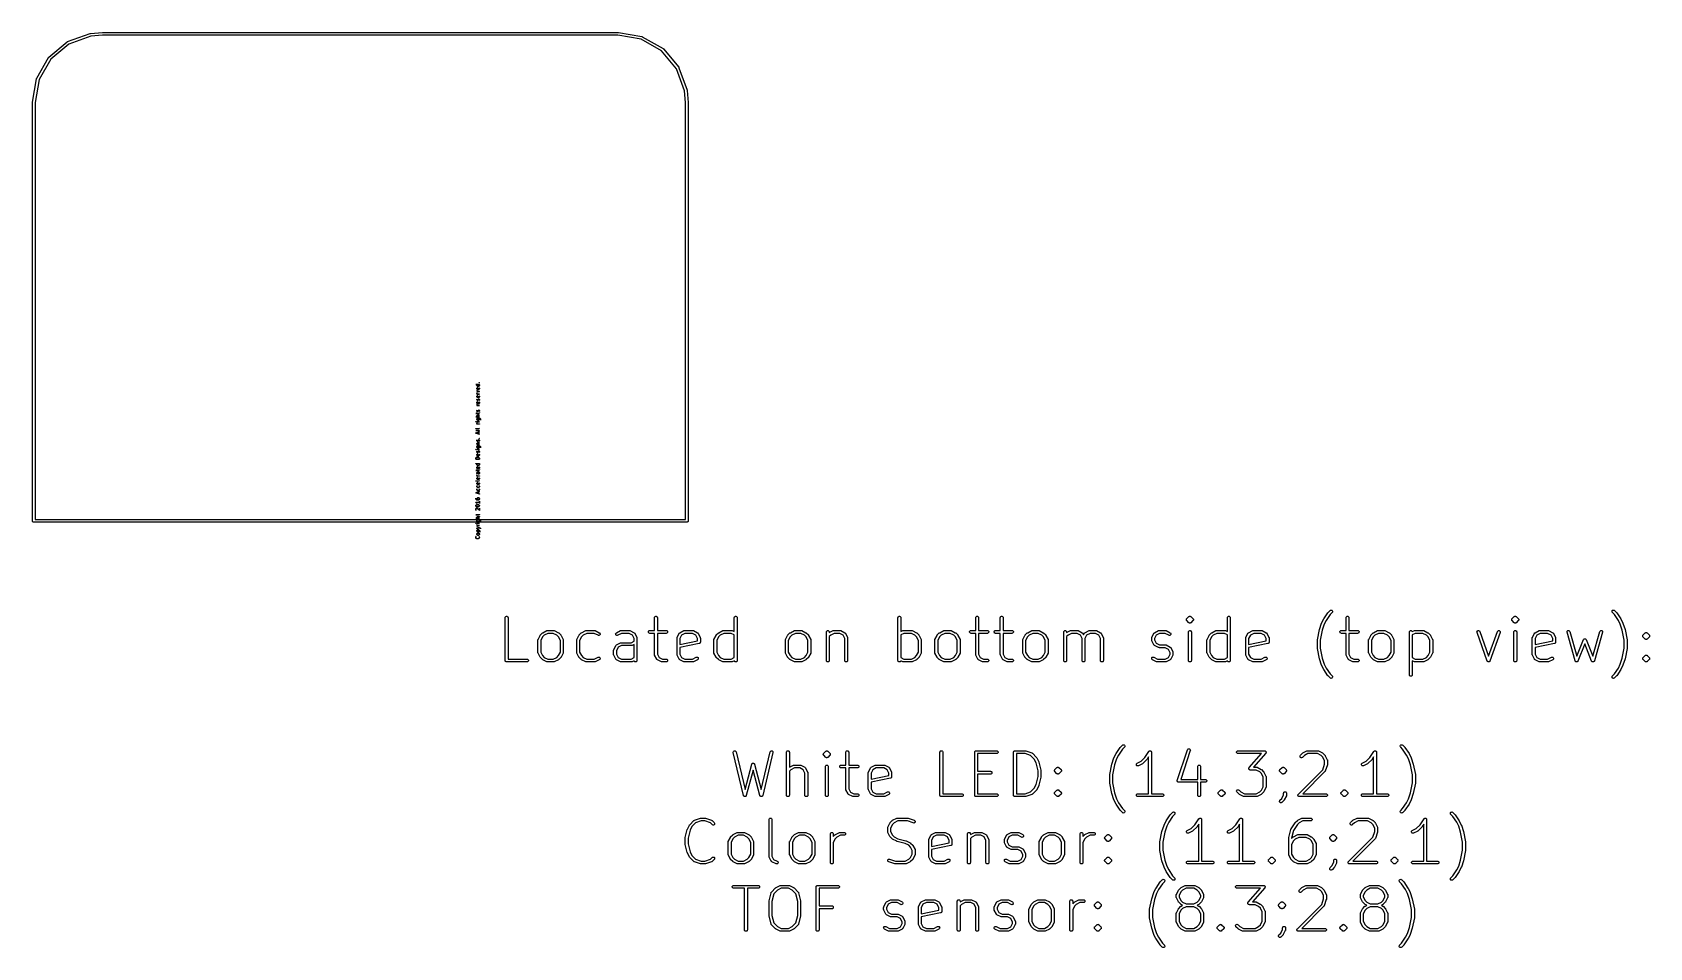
# Model space of a CAD drawing. Extents: x -0.1 to 56.4, y -14.9 to 17.1.
import ezdxf

# ---------------------------------------------------------------- set-up
doc = ezdxf.new("R2010")
doc.units = 0
doc.header["$MEASUREMENT"] = 0
doc.layers.add('BLACK', color=7, linetype='CONTINUOUS')

msp = doc.modelspace()

# ---------------------------------------------------------------- linework, layer by layer
at = {"layer": 'Black'}
for p, q in [((1.1829, 16.7254), (1.96614, 17.0105)), ((1.96614, 17.0105), (1.97257, 17.0117)), ((1.97257, 17.0117), (1.97889, 17.0133)), ((1.97889, 17.0133), (2.39564, 17.0498)), ((2.40219, 16.95), (1.99416, 16.9143)), ((2.39564, 17.0498), (2.39783, 17.0496)), ((2.39783, 17.0496), (2.4, 17.05)), ((2.4, 17.05), (20.4, 17.05)), ((20.3956, 16.95), (2.40219, 16.95)), ((21.2035, 16.8076), (20.3956, 16.95)), ((20.4, 17.05), (20.4043, 17.0492)), ((20.4043, 17.0492), (20.4087, 17.0492)), ((20.4087, 17.0492), (21.2295, 16.9045)), ((0.529356, 16.181), (1.16785, 16.7168)), ((1.22539, 16.6345), (0.600386, 16.1101)), ((1.16785, 16.7168), (1.16786, 16.7168)), ((1.16786, 16.7168), (1.1829, 16.7254)), ((1.99416, 16.9143), (1.22539, 16.6345)), ((21.9101, 16.3996), (21.2035, 16.8076)), ((21.2295, 16.9045), (21.2295, 16.9045)), ((21.2295, 16.9045), (21.2389, 16.9011)), ((21.2389, 16.9011), (21.2458, 16.8986)), ((21.2458, 16.8986), (21.2459, 16.8986)), ((21.2459, 16.8986), (21.9677, 16.4818)), ((22.4345, 15.7746), (21.9101, 16.3996)), ((21.9677, 16.4818), (21.9677, 16.4818)), ((21.9677, 16.4818), (21.9743, 16.4762)), ((21.9743, 16.4762), (21.981, 16.4706)), ((21.981, 16.4706), (21.981, 16.4706)), ((21.981, 16.4706), (22.5168, 15.8321)), ((0.101439, 15.4459), (0.518189, 16.1677)), ((0.600386, 16.1101), (0.192447, 15.4035)), ((0.518189, 16.1677), (0.518191, 16.1677)), ((0.518191, 16.1677), (0.523772, 16.1743)), ((0.523772, 16.1743), (0.529353, 16.181)), ((0.529353, 16.181), (0.529356, 16.181)), ((22.5168, 15.8321), (22.5168, 15.8321)), ((22.5168, 15.8321), (22.5254, 15.8171)), ((22.5254, 15.8171), (22.8105, 15.0339)), ((-0.04924, 14.6087), (0.095497, 15.4295)), ((0.192447, 15.4035), (0.05, 14.5956)), ((0.095497, 15.4295), (0.098924, 15.4389)), ((0.095497, 15.4295), (0.095497, 15.4295)), ((0.098924, 15.4389), (0.101436, 15.4458)), ((0.101436, 15.4458), (0.101439, 15.4459)), ((22.7143, 15.0058), (22.4345, 15.7746)), ((22.75, 14.5978), (22.7143, 15.0058)), ((22.8105, 15.0339), (22.8117, 15.0274)), ((22.8117, 15.0274), (22.8133, 15.0211)), ((22.8133, 15.0211), (22.8498, 14.6044)), ((-0.05, 14.6), (-0.04924, 14.6043)), ((-0.05, 0), (-0.05, 14.6)), ((-0.04924, 14.6043), (-0.04924, 14.6087)), ((0.05, 14.5956), (0.05, 0.05)), ((22.75, 0.05), (22.75, 14.5978)), ((22.8498, 14.6044), (22.8496, 14.6022)), ((22.8496, 14.6022), (22.85, 14.6)), ((22.85, 14.6), (22.85, 0)), ((15.4295, 4.7581), (15.4296, 4.75843)), ((15.4295, 4.75775), (15.4295, 4.7581)), ((15.4296, 4.75743), (15.4295, 4.75775)), ((15.4296, 4.75843), (15.4298, 4.75869)), ((15.4298, 4.75716), (15.4296, 4.75743)), ((15.4298, 4.75869), (15.4301, 4.75887)), ((15.4301, 4.75699), (15.4298, 4.75716)), ((15.4301, 4.75887), (15.4305, 4.75893)), ((15.4305, 4.75693), (15.4301, 4.75699)), ((15.4305, 4.75893), (15.5575, 4.75893)), ((15.4772, 4.75693), (15.4305, 4.75693)), ((15.4718, 4.74618), (15.4719, 4.74623)), ((15.4718, 4.74606), (15.4718, 4.74618)), ((15.4718, 4.74595), (15.4718, 4.74606)), ((15.4718, 4.74589), (15.4718, 4.74595)), ((15.4718, 4.74583), (15.4718, 4.74589)), ((15.4718, 4.72164), (15.4718, 4.74583)), ((15.4718, 4.72159), (15.4718, 4.72164)), ((15.4718, 4.72153), (15.4718, 4.72159)), ((15.4718, 4.72142), (15.4718, 4.72153)), ((15.4718, 4.7213), (15.4718, 4.72142)), ((15.4719, 4.72125), (15.4718, 4.7213)), ((15.4718, 4.63127), (15.4719, 4.63132)), ((15.4718, 4.63115), (15.4718, 4.63127)), ((15.4718, 4.63104), (15.4718, 4.63115)), ((15.4718, 4.63098), (15.4718, 4.63104)), ((15.4718, 4.63093), (15.4718, 4.63098)), ((15.4718, 4.60674), (15.4718, 4.63093)), ((15.4718, 4.60668), (15.4718, 4.60674)), ((15.4718, 4.60662), (15.4718, 4.60668)), ((15.4718, 4.60651), (15.4718, 4.60662)), ((15.4718, 4.6064), (15.4718, 4.60651)), ((15.4719, 4.60634), (15.4718, 4.6064)), ((15.4718, 4.54643), (15.4719, 4.54676)), ((15.4718, 4.54608), (15.4718, 4.54643)), ((15.4719, 4.54576), (15.4718, 4.54608)), ((15.4719, 4.74628), (15.4772, 4.75693)), ((15.4719, 4.74623), (15.4719, 4.74628)), ((15.4719, 4.7212), (15.4719, 4.72125)), ((15.4779, 4.7091), (15.4719, 4.7212)), ((15.4719, 4.63138), (15.4779, 4.64347)), ((15.4719, 4.63132), (15.4719, 4.63138)), ((15.4719, 4.60629), (15.4719, 4.60634)), ((15.4779, 4.5942), (15.4719, 4.60629)), ((15.4719, 4.54676), (15.4721, 4.54702)), ((15.4721, 4.54549), (15.4719, 4.54576)), ((15.4721, 4.54702), (15.4724, 4.5472)), ((15.4724, 4.54532), (15.4721, 4.54549)), ((15.4724, 4.5472), (15.4728, 4.54726)), ((15.5545, 4.51602), (15.4724, 4.54532)), ((15.4728, 4.54726), (15.4731, 4.5472)), ((15.4731, 4.5472), (15.5578, 4.51697)), ((15.4795, 4.75693), (15.4738, 4.7456)), ((15.4738, 4.7456), (15.4738, 4.72188)), ((15.4738, 4.72188), (15.4797, 4.71014)), ((15.4796, 4.64228), (15.4738, 4.63069)), ((15.4738, 4.63069), (15.4738, 4.60697)), ((15.4738, 4.60697), (15.4796, 4.59539)), ((15.478, 4.70897), (15.4779, 4.7091)), ((15.4779, 4.64347), (15.478, 4.64359)), ((15.478, 4.59408), (15.4779, 4.5942)), ((15.4781, 4.70884), (15.478, 4.70897)), ((15.478, 4.64359), (15.4781, 4.64371)), ((15.4781, 4.59396), (15.478, 4.59408)), ((15.4842, 4.70279), (15.4781, 4.70884)), ((15.4781, 4.64375), (15.4783, 4.64383)), ((15.4781, 4.64373), (15.4781, 4.64375)), ((15.4781, 4.64371), (15.4781, 4.64373)), ((15.4781, 4.59394), (15.4781, 4.59396)), ((15.4781, 4.59392), (15.4781, 4.59394)), ((15.4783, 4.59383), (15.4781, 4.59392)), ((15.4783, 4.64383), (15.4784, 4.64392)), ((15.4784, 4.59375), (15.4783, 4.59383)), ((15.4784, 4.64392), (15.4905, 4.64997)), ((15.4905, 4.5877), (15.4784, 4.59375)), ((15.5508, 4.75693), (15.4795, 4.75693)), ((15.4912, 4.64807), (15.4796, 4.64228)), ((15.4796, 4.59539), (15.4912, 4.5896)), ((15.4797, 4.71014), (15.4855, 4.70432)), ((15.4843, 4.7027), (15.4842, 4.70279)), ((15.4844, 4.70261), (15.4843, 4.7027)), ((15.4965, 4.69656), (15.4844, 4.70261)), ((15.4855, 4.70432), (15.4972, 4.69845)), ((15.4905, 4.64998), (15.4906, 4.65001)), ((15.4905, 4.64997), (15.4905, 4.64998)), ((15.4905, 4.58768), (15.4905, 4.5877)), ((15.4906, 4.58765), (15.4905, 4.58768)), ((15.4906, 4.65001), (15.4907, 4.65003)), ((15.4907, 4.58763), (15.4906, 4.58765)), ((15.4907, 4.65003), (15.4908, 4.65007)), ((15.4908, 4.5876), (15.4907, 4.58763)), ((15.4908, 4.65007), (15.4909, 4.65006)), ((15.4909, 4.5876), (15.4908, 4.5876)), ((15.4909, 4.65006), (15.4909, 4.65007)), ((15.4909, 4.65007), (15.503, 4.65007)), ((15.4909, 4.58759), (15.4909, 4.5876)), ((15.5151, 4.58759), (15.4909, 4.58759)), ((15.5022, 4.64807), (15.4912, 4.64807)), ((15.4912, 4.5896), (15.5139, 4.5896)), ((15.4966, 4.69654), (15.4965, 4.69656)), ((15.4966, 4.69651), (15.4966, 4.69654)), ((15.4967, 4.69649), (15.4966, 4.69651)), ((15.4969, 4.69646), (15.4967, 4.69649)), ((15.497, 4.69645), (15.4969, 4.69646)), ((15.4969, 4.69646), (15.4969, 4.69646)), ((15.5333, 4.69645), (15.497, 4.69645)), ((15.4972, 4.69845), (15.533, 4.69845)), ((15.5139, 4.5896), (15.5022, 4.64807)), ((15.503, 4.65007), (15.503, 4.65007)), ((15.503, 4.65007), (15.5032, 4.65004)), ((15.5032, 4.65004), (15.5033, 4.65002)), ((15.5033, 4.65002), (15.5034, 4.65001)), ((15.5034, 4.65001), (15.5034, 4.65001)), ((15.5034, 4.65001), (15.5035, 4.64993)), ((15.5035, 4.64993), (15.5036, 4.64985)), ((15.5036, 4.64985), (15.5037, 4.64984)), ((15.5037, 4.64984), (15.5037, 4.64984)), ((15.5037, 4.64984), (15.5038, 4.64973)), ((15.5038, 4.64973), (15.5039, 4.64959)), ((15.5039, 4.64959), (15.5039, 4.64958)), ((15.5039, 4.64958), (15.5039, 4.64957)), ((15.5039, 4.64957), (15.5039, 4.64944)), ((15.5039, 4.64944), (15.504, 4.64927)), ((15.504, 4.64927), (15.5159, 4.5896)), ((15.5393, 4.58759), (15.5151, 4.58759)), ((15.5159, 4.5896), (15.5391, 4.5896)), ((15.533, 4.69845), (15.5448, 4.70432)), ((15.5334, 4.69646), (15.5333, 4.69646)), ((15.5333, 4.69646), (15.5333, 4.69645)), ((15.5335, 4.69649), (15.5334, 4.69646)), ((15.5336, 4.69651), (15.5335, 4.69649)), ((15.5337, 4.69654), (15.5336, 4.69651)), ((15.5458, 4.70259), (15.5337, 4.69656)), ((15.5337, 4.69656), (15.5337, 4.69654)), ((15.5391, 4.5896), (15.5507, 4.59539)), ((15.5394, 4.5876), (15.5393, 4.58759)), ((15.5395, 4.58763), (15.5394, 4.5876)), ((15.5394, 4.5876), (15.5394, 4.5876)), ((15.5397, 4.58765), (15.5395, 4.58763)), ((15.5398, 4.5877), (15.5397, 4.58768)), ((15.5397, 4.58768), (15.5397, 4.58765)), ((15.5519, 4.59375), (15.5398, 4.5877)), ((15.5444, 4.81883), (15.5445, 4.81887)), ((15.5444, 4.81874), (15.5444, 4.81883)), ((15.5444, 4.81866), (15.5444, 4.81874)), ((15.5444, 4.81862), (15.5444, 4.81866)), ((15.5444, 4.81858), (15.5444, 4.81862)), ((15.5444, 4.81853), (15.5444, 4.81858)), ((15.5444, 4.81849), (15.5444, 4.81853)), ((15.5444, 4.8184), (15.5444, 4.81849)), ((15.5444, 4.81832), (15.5444, 4.8184)), ((15.5444, 4.81828), (15.5444, 4.81832)), ((15.5444, 4.81823), (15.5444, 4.81828)), ((15.5444, 4.81819), (15.5444, 4.81823)), ((15.5444, 4.81815), (15.5444, 4.81819)), ((15.5444, 4.81807), (15.5444, 4.81815)), ((15.5444, 4.81798), (15.5444, 4.81807)), ((15.5445, 4.81794), (15.5444, 4.81798)), ((15.5445, 4.81898), (15.5446, 4.81904)), ((15.5445, 4.81894), (15.5445, 4.81898)), ((15.5445, 4.8189), (15.5445, 4.81894)), ((15.5445, 4.81887), (15.5445, 4.8189)), ((15.5445, 4.8179), (15.5445, 4.81794)), ((15.5445, 4.81787), (15.5445, 4.8179)), ((15.5445, 4.81783), (15.5445, 4.81787)), ((15.5446, 4.81777), (15.5445, 4.81783)), ((15.5446, 4.81911), (15.5507, 4.82516)), ((15.5446, 4.81904), (15.5446, 4.81911)), ((15.5446, 4.8177), (15.5446, 4.81777)), ((15.5507, 4.81165), (15.5446, 4.8177)), ((15.5448, 4.70432), (15.5506, 4.71014)), ((15.5459, 4.70269), (15.5458, 4.70261)), ((15.5458, 4.70261), (15.5458, 4.7026)), ((15.5458, 4.7026), (15.5458, 4.70259)), ((15.5458, 4.70259), (15.5458, 4.70259)), ((15.5461, 4.70279), (15.5459, 4.70269)), ((15.5521, 4.70884), (15.5461, 4.70279)), ((15.5514, 4.82304), (15.5478, 4.8194)), ((15.5478, 4.8194), (15.555, 4.8194)), ((15.5478, 4.8174), (15.5514, 4.81377)), ((15.555, 4.8174), (15.5478, 4.8174)), ((15.5504, 4.64326), (15.5506, 4.64358)), ((15.5504, 4.64291), (15.5504, 4.64326)), ((15.5505, 4.64258), (15.5504, 4.64291)), ((15.5565, 4.63069), (15.5505, 4.64258)), ((15.5506, 4.71014), (15.5565, 4.72188)), ((15.5506, 4.64358), (15.5508, 4.64383)), ((15.5507, 4.82516), (15.5508, 4.82521)), ((15.5508, 4.8116), (15.5507, 4.81165)), ((15.5507, 4.59539), (15.5565, 4.60697)), ((15.5508, 4.82527), (15.5509, 4.82531)), ((15.5508, 4.82521), (15.5508, 4.82527)), ((15.5508, 4.81154), (15.5508, 4.8116)), ((15.5509, 4.8115), (15.5508, 4.81154)), ((15.5565, 4.7456), (15.5508, 4.75693)), ((15.5508, 4.64383), (15.5511, 4.64398)), ((15.5509, 4.82531), (15.551, 4.82536)), ((15.551, 4.81145), (15.5509, 4.8115)), ((15.551, 4.82536), (15.5511, 4.82538)), ((15.5511, 4.81143), (15.551, 4.81145)), ((15.5511, 4.82542), (15.5512, 4.82543)), ((15.5511, 4.82538), (15.5511, 4.82542)), ((15.5511, 4.81139), (15.5511, 4.81143)), ((15.5512, 4.81138), (15.5511, 4.81139)), ((15.5511, 4.64398), (15.5515, 4.64402)), ((15.5512, 4.82543), (15.5513, 4.82545)), ((15.5513, 4.81136), (15.5512, 4.81138)), ((15.5513, 4.82545), (15.5514, 4.82544)), ((15.5514, 4.81137), (15.5513, 4.81136)), ((15.5514, 4.82544), (15.5515, 4.82545)), ((15.555, 4.8194), (15.5514, 4.82304)), ((15.5514, 4.81377), (15.555, 4.8174)), ((15.5515, 4.81136), (15.5514, 4.81137)), ((15.5515, 4.82545), (15.5516, 4.82543)), ((15.5516, 4.81138), (15.5515, 4.81136)), ((15.5515, 4.64402), (15.5518, 4.64394)), ((15.5516, 4.82543), (15.5517, 4.82542)), ((15.5517, 4.81139), (15.5516, 4.81138)), ((15.5517, 4.82542), (15.5517, 4.82538)), ((15.5517, 4.82538), (15.5518, 4.82536)), ((15.5518, 4.81145), (15.5517, 4.81143)), ((15.5517, 4.81143), (15.5517, 4.81139)), ((15.5518, 4.82536), (15.5519, 4.82531)), ((15.5519, 4.8115), (15.5518, 4.81145)), ((15.5518, 4.64394), (15.5521, 4.64375)), ((15.5519, 4.82531), (15.552, 4.82527)), ((15.552, 4.81154), (15.5519, 4.8115)), ((15.552, 4.59383), (15.5519, 4.59375)), ((15.552, 4.82527), (15.552, 4.82521)), ((15.552, 4.82521), (15.5521, 4.82516)), ((15.5521, 4.81165), (15.552, 4.8116)), ((15.552, 4.8116), (15.552, 4.81154)), ((15.5521, 4.59392), (15.552, 4.59383)), ((15.5521, 4.82516), (15.5582, 4.81911)), ((15.5582, 4.8177), (15.5521, 4.81165)), ((15.5522, 4.70897), (15.5521, 4.70884)), ((15.5521, 4.64375), (15.5523, 4.64347)), ((15.5522, 4.59408), (15.5521, 4.59396)), ((15.5521, 4.59396), (15.5521, 4.59394)), ((15.5521, 4.59394), (15.5521, 4.59392)), ((15.5523, 4.7091), (15.5522, 4.70897)), ((15.5523, 4.5942), (15.5522, 4.59408)), ((15.5583, 4.72119), (15.5523, 4.7091)), ((15.5523, 4.64347), (15.5583, 4.63138)), ((15.5583, 4.60629), (15.5523, 4.5942)), ((15.5575, 4.75693), (15.553, 4.75693)), ((15.553, 4.75693), (15.5583, 4.74628)), ((15.5565, 4.72188), (15.5565, 4.7456)), ((15.5565, 4.60697), (15.5565, 4.63069)), ((15.5575, 4.75893), (15.5578, 4.75887)), ((15.5578, 4.75699), (15.5575, 4.75693)), ((15.5578, 4.75887), (15.5581, 4.75869)), ((15.5581, 4.75716), (15.5578, 4.75699)), ((15.5581, 4.75869), (15.5583, 4.75843)), ((15.5583, 4.75743), (15.5581, 4.75716)), ((15.5582, 4.81911), (15.5582, 4.81904)), ((15.5582, 4.81904), (15.5583, 4.81898)), ((15.5583, 4.81783), (15.5582, 4.81777)), ((15.5582, 4.81777), (15.5582, 4.8177)), ((15.5583, 4.81898), (15.5583, 4.81894)), ((15.5583, 4.81894), (15.5583, 4.8189)), ((15.5583, 4.8189), (15.5583, 4.81886)), ((15.5583, 4.81886), (15.5584, 4.81883)), ((15.5584, 4.81798), (15.5583, 4.81795)), ((15.5583, 4.81795), (15.5583, 4.8179)), ((15.5583, 4.8179), (15.5583, 4.81787)), ((15.5583, 4.81787), (15.5583, 4.81783)), ((15.5583, 4.75843), (15.5584, 4.7581)), ((15.5584, 4.75775), (15.5583, 4.75743)), ((15.5583, 4.74628), (15.5584, 4.74623)), ((15.5584, 4.72125), (15.5583, 4.72119)), ((15.5583, 4.63138), (15.5584, 4.63132)), ((15.5584, 4.60635), (15.5583, 4.60629)), ((15.5584, 4.81883), (15.5584, 4.81874)), ((15.5584, 4.81874), (15.5584, 4.81866)), ((15.5584, 4.81866), (15.5584, 4.81862)), ((15.5584, 4.81862), (15.5584, 4.81858)), ((15.5584, 4.81858), (15.5584, 4.81853)), ((15.5584, 4.81853), (15.5584, 4.81849)), ((15.5584, 4.81849), (15.5584, 4.8184)), ((15.5584, 4.8184), (15.5584, 4.81832)), ((15.5584, 4.81832), (15.5584, 4.81828)), ((15.5584, 4.81828), (15.5584, 4.81823)), ((15.5584, 4.81823), (15.5584, 4.81819)), ((15.5584, 4.81819), (15.5584, 4.81815)), ((15.5584, 4.81815), (15.5584, 4.81807)), ((15.5584, 4.81807), (15.5584, 4.81798)), ((15.5584, 4.7581), (15.5584, 4.75775)), ((15.5584, 4.74623), (15.5584, 4.74618)), ((15.5584, 4.74618), (15.5584, 4.74606)), ((15.5584, 4.74606), (15.5584, 4.74595)), ((15.5584, 4.74595), (15.5584, 4.74589)), ((15.5584, 4.74589), (15.5585, 4.74583)), ((15.5585, 4.72164), (15.5584, 4.72159)), ((15.5584, 4.72159), (15.5584, 4.72153)), ((15.5584, 4.72153), (15.5584, 4.72141)), ((15.5584, 4.72141), (15.5584, 4.7213)), ((15.5584, 4.7213), (15.5584, 4.72125)), ((15.5584, 4.63132), (15.5584, 4.63127)), ((15.5584, 4.63127), (15.5584, 4.63116)), ((15.5584, 4.63116), (15.5584, 4.63104)), ((15.5584, 4.63104), (15.5584, 4.63098)), ((15.5584, 4.63098), (15.5585, 4.63093)), ((15.5585, 4.60674), (15.5584, 4.60668)), ((15.5584, 4.60668), (15.5584, 4.60662)), ((15.5584, 4.60662), (15.5584, 4.60651)), ((15.5584, 4.60651), (15.5584, 4.6064)), ((15.5584, 4.6064), (15.5584, 4.60635)), ((15.5585, 4.74583), (15.5585, 4.72164)), ((15.5585, 4.63093), (15.5585, 4.60674)), ((15.4718, 4.48597), (15.4719, 4.48629)), ((15.4718, 4.48562), (15.4718, 4.48597)), ((15.4719, 4.48529), (15.4718, 4.48562)), ((15.4718, 4.45589), (15.472, 4.45619)), ((15.4718, 4.45555), (15.4718, 4.45589)), ((15.4718, 4.44345), (15.4718, 4.45555)), ((15.4718, 4.4434), (15.4718, 4.44345)), ((15.4718, 4.44334), (15.4718, 4.4434)), ((15.4718, 4.44323), (15.4718, 4.44334)), ((15.4718, 4.44311), (15.4718, 4.44323)), ((15.4719, 4.44306), (15.4718, 4.44311)), ((15.4718, 4.41944), (15.4719, 4.41976)), ((15.4718, 4.41909), (15.4718, 4.41944)), ((15.4719, 4.41876), (15.4718, 4.41909)), ((15.4718, 4.34703), (15.4719, 4.34708)), ((15.4718, 4.34692), (15.4718, 4.34703)), ((15.4718, 4.3468), (15.4718, 4.34692)), ((15.4718, 4.34675), (15.4718, 4.3468)), ((15.4718, 4.34669), (15.4718, 4.34675)), ((15.4718, 4.3225), (15.4718, 4.34669)), ((15.4718, 4.32245), (15.4718, 4.3225)), ((15.4718, 4.32239), (15.4718, 4.32245)), ((15.4718, 4.32227), (15.4718, 4.32239)), ((15.4718, 4.32216), (15.4718, 4.32227)), ((15.4719, 4.32211), (15.4718, 4.32216)), ((15.4718, 4.23818), (15.4719, 4.23823)), ((15.4718, 4.23806), (15.4718, 4.23818)), ((15.4718, 4.23795), (15.4718, 4.23806)), ((15.4718, 4.23789), (15.4718, 4.23795)), ((15.4718, 4.23783), (15.4718, 4.23789)), ((15.4718, 4.21969), (15.4718, 4.23783)), ((15.4718, 4.21964), (15.4718, 4.21969)), ((15.4718, 4.21958), (15.4718, 4.21964)), ((15.4718, 4.21946), (15.4718, 4.21958)), ((15.4718, 4.21935), (15.4718, 4.21946)), ((15.4719, 4.2193), (15.4718, 4.21935)), ((15.4718, 4.13537), (15.4719, 4.13542)), ((15.4718, 4.13525), (15.4718, 4.13537)), ((15.4718, 4.13514), (15.4718, 4.13525)), ((15.4718, 4.13508), (15.4718, 4.13514)), ((15.4718, 4.13502), (15.4718, 4.13508)), ((15.4718, 4.11083), (15.4718, 4.13502)), ((15.4718, 4.11078), (15.4718, 4.11083)), ((15.4718, 4.11072), (15.4718, 4.11078)), ((15.4718, 4.11061), (15.4718, 4.11072)), ((15.4718, 4.11049), (15.4718, 4.11061)), ((15.4719, 4.11044), (15.4718, 4.11049)), ((15.4718, 4.05675), (15.472, 4.05705)), ((15.4718, 4.0564), (15.4718, 4.05675)), ((15.4718, 4.04431), (15.4718, 4.0564)), ((15.4718, 4.04425), (15.4718, 4.04431)), ((15.4718, 4.0442), (15.4718, 4.04425)), ((15.4718, 4.04408), (15.4718, 4.0442)), ((15.4718, 4.04397), (15.4718, 4.04408)), ((15.4719, 4.04392), (15.4718, 4.04397)), ((15.4718, 4.02029), (15.4719, 4.02062)), ((15.4718, 4.01994), (15.4718, 4.02029)), ((15.4719, 4.01962), (15.4718, 4.01994)), ((15.4719, 4.48629), (15.4721, 4.48656)), ((15.4721, 4.48502), (15.4719, 4.48529)), ((15.4719, 4.44301), (15.4719, 4.44306)), ((15.4779, 4.43091), (15.4719, 4.44301)), ((15.4719, 4.41976), (15.4721, 4.42003)), ((15.4721, 4.4185), (15.4719, 4.41876)), ((15.4719, 4.34714), (15.4779, 4.35923)), ((15.4719, 4.34708), (15.4719, 4.34714)), ((15.4719, 4.32205), (15.4719, 4.32211)), ((15.4779, 4.30996), (15.4719, 4.32205)), ((15.4719, 4.23828), (15.4779, 4.25038)), ((15.4719, 4.23823), (15.4719, 4.23828)), ((15.4719, 4.21924), (15.4719, 4.2193)), ((15.4779, 4.20715), (15.4719, 4.21924)), ((15.4719, 4.13547), (15.4779, 4.14757)), ((15.4719, 4.13542), (15.4719, 4.13547)), ((15.4719, 4.11039), (15.4719, 4.11044)), ((15.4779, 4.09829), (15.4719, 4.11039)), ((15.4719, 4.04386), (15.4719, 4.04392)), ((15.4779, 4.03177), (15.4719, 4.04386)), ((15.4719, 4.02062), (15.4721, 4.02088)), ((15.4721, 4.01935), (15.4719, 4.01962)), ((15.472, 4.45619), (15.4723, 4.45641)), ((15.472, 4.05705), (15.4723, 4.05727)), ((15.4721, 4.48656), (15.4724, 4.48673)), ((15.4724, 4.48485), (15.4721, 4.48502)), ((15.4721, 4.42003), (15.4724, 4.4202)), ((15.4724, 4.41832), (15.4721, 4.4185)), ((15.4721, 4.02088), (15.4724, 4.02106)), ((15.4724, 4.01918), (15.4721, 4.01935)), ((15.4723, 4.45641), (15.4726, 4.45653)), ((15.4723, 4.05727), (15.4726, 4.05739)), ((15.4724, 4.48673), (15.5545, 4.51602)), ((15.4728, 4.48479), (15.4724, 4.48485)), ((15.4724, 4.4202), (15.4728, 4.42026)), ((15.4728, 4.41826), (15.4724, 4.41832)), ((15.4724, 4.02106), (15.4728, 4.02112)), ((15.4728, 4.01912), (15.4724, 4.01918)), ((15.4726, 4.45653), (15.473, 4.45653)), ((15.4726, 4.05739), (15.473, 4.05739)), ((15.4731, 4.48484), (15.4728, 4.48479)), ((15.4728, 4.42026), (15.4927, 4.42026)), ((15.5575, 4.41826), (15.4728, 4.41826)), ((15.4728, 4.02112), (15.4927, 4.02112)), ((15.5575, 4.01912), (15.4728, 4.01912)), ((15.473, 4.45653), (15.4733, 4.45641)), ((15.473, 4.05739), (15.4733, 4.05727)), ((15.5578, 4.51508), (15.4731, 4.48484)), ((15.4733, 4.45641), (15.4736, 4.45619)), ((15.4733, 4.05727), (15.4736, 4.05705)), ((15.4736, 4.45619), (15.4737, 4.45589)), ((15.4736, 4.05705), (15.4737, 4.05675)), ((15.4737, 4.45589), (15.4738, 4.45555)), ((15.4737, 4.05675), (15.4738, 4.0564)), ((15.4738, 4.45555), (15.4738, 4.44369)), ((15.4738, 4.44369), (15.4797, 4.43195)), ((15.4796, 4.35804), (15.4738, 4.34646)), ((15.4738, 4.34646), (15.4738, 4.32273)), ((15.4738, 4.32273), (15.4796, 4.31115)), ((15.4797, 4.24948), (15.4738, 4.2376)), ((15.4738, 4.2376), (15.4738, 4.21992)), ((15.4738, 4.21992), (15.4796, 4.20834)), ((15.4796, 4.14637), (15.4738, 4.13479)), ((15.4738, 4.13479), (15.4738, 4.11107)), ((15.4738, 4.11107), (15.4796, 4.09948)), ((15.4738, 4.0564), (15.4738, 4.04454)), ((15.4738, 4.04454), (15.4797, 4.03281)), ((15.478, 4.43077), (15.4779, 4.43091)), ((15.4779, 4.35923), (15.478, 4.35935)), ((15.478, 4.30984), (15.4779, 4.30996)), ((15.4779, 4.25038), (15.4781, 4.25065)), ((15.478, 4.20703), (15.4779, 4.20715)), ((15.4779, 4.14757), (15.478, 4.14768)), ((15.478, 4.09817), (15.4779, 4.09829)), ((15.478, 4.03163), (15.4779, 4.03177)), ((15.4781, 4.43065), (15.478, 4.43077)), ((15.478, 4.35935), (15.4781, 4.35947)), ((15.4781, 4.30972), (15.478, 4.30984)), ((15.4781, 4.20691), (15.478, 4.20703)), ((15.478, 4.14768), (15.4781, 4.14781)), ((15.4781, 4.09805), (15.478, 4.09817)), ((15.4781, 4.03151), (15.478, 4.03163)), ((15.4842, 4.4246), (15.4781, 4.43065)), ((15.4781, 4.35951), (15.4783, 4.35959)), ((15.4781, 4.35949), (15.4781, 4.35951)), ((15.4781, 4.35947), (15.4781, 4.35949)), ((15.4781, 4.3097), (15.4781, 4.30972)), ((15.4781, 4.30968), (15.4781, 4.3097)), ((15.4783, 4.3096), (15.4781, 4.30968)), ((15.4781, 4.25065), (15.4784, 4.25084)), ((15.4781, 4.20689), (15.4781, 4.20691)), ((15.4781, 4.20687), (15.4781, 4.20689)), ((15.4783, 4.20679), (15.4781, 4.20687)), ((15.4781, 4.14785), (15.4783, 4.14793)), ((15.4781, 4.14782), (15.4781, 4.14785)), ((15.4781, 4.14781), (15.4781, 4.14782)), ((15.4781, 4.09803), (15.4781, 4.09805)), ((15.4781, 4.09801), (15.4781, 4.09803)), ((15.4783, 4.09793), (15.4781, 4.09801)), ((15.4842, 4.02546), (15.4781, 4.03151)), ((15.4783, 4.35959), (15.4784, 4.35968)), ((15.4784, 4.30951), (15.4783, 4.3096)), ((15.4784, 4.2067), (15.4783, 4.20679)), ((15.4783, 4.14793), (15.4784, 4.14801)), ((15.4784, 4.09784), (15.4783, 4.09793)), ((15.4784, 4.35968), (15.4905, 4.36573)), ((15.4905, 4.30346), (15.4784, 4.30951)), ((15.4784, 4.25084), (15.4788, 4.25093)), ((15.4905, 4.20065), (15.4784, 4.2067)), ((15.4784, 4.14801), (15.4905, 4.15406)), ((15.4905, 4.09179), (15.4784, 4.09784)), ((15.4788, 4.25093), (15.4791, 4.25089)), ((15.4791, 4.25089), (15.4794, 4.25073)), ((15.4794, 4.25073), (15.4797, 4.25048)), ((15.4912, 4.36383), (15.4796, 4.35804)), ((15.4796, 4.31115), (15.4912, 4.30536)), ((15.4796, 4.20834), (15.4912, 4.20255)), ((15.4912, 4.15217), (15.4796, 4.14637)), ((15.4796, 4.09948), (15.4912, 4.09369)), ((15.4797, 4.43195), (15.4855, 4.42613)), ((15.4797, 4.25048), (15.4798, 4.25016)), ((15.4798, 4.24981), (15.4797, 4.24948)), ((15.4797, 4.03281), (15.4855, 4.02699)), ((15.4798, 4.25016), (15.4798, 4.24981)), ((15.4843, 4.42451), (15.4842, 4.4246)), ((15.4843, 4.02537), (15.4842, 4.02546)), ((15.4844, 4.42442), (15.4843, 4.42451)), ((15.4844, 4.02527), (15.4843, 4.02537)), ((15.4927, 4.42026), (15.4844, 4.42442)), ((15.4927, 4.02112), (15.4844, 4.02527)), ((15.4855, 4.42613), (15.4972, 4.42026)), ((15.4855, 4.02699), (15.4972, 4.02112)), ((15.4905, 4.36575), (15.4906, 4.36577)), ((15.4905, 4.36573), (15.4905, 4.36575)), ((15.4905, 4.30344), (15.4905, 4.30346)), ((15.4906, 4.30342), (15.4905, 4.30344)), ((15.4905, 4.20064), (15.4905, 4.20065)), ((15.4906, 4.20061), (15.4905, 4.20064)), ((15.4905, 4.15408), (15.4906, 4.15411)), ((15.4905, 4.15406), (15.4905, 4.15408)), ((15.4905, 4.09178), (15.4905, 4.09179)), ((15.4906, 4.09175), (15.4905, 4.09178)), ((15.4906, 4.36577), (15.4907, 4.36579)), ((15.4907, 4.3034), (15.4906, 4.30342)), ((15.4907, 4.20059), (15.4906, 4.20061)), ((15.4906, 4.15411), (15.4907, 4.15413)), ((15.4907, 4.09173), (15.4906, 4.09175)), ((15.4907, 4.36579), (15.4908, 4.36583)), ((15.4908, 4.30336), (15.4907, 4.3034)), ((15.4908, 4.20055), (15.4907, 4.20059)), ((15.4907, 4.15413), (15.4908, 4.15416)), ((15.4908, 4.0917), (15.4907, 4.09173)), ((15.4908, 4.36583), (15.4909, 4.36582)), ((15.4909, 4.30337), (15.4908, 4.30336)), ((15.4909, 4.20056), (15.4908, 4.20055)), ((15.4908, 4.15416), (15.4909, 4.15416)), ((15.4909, 4.0917), (15.4908, 4.0917)), ((15.4909, 4.36582), (15.4909, 4.36583)), ((15.4909, 4.36583), (15.503, 4.36583)), ((15.4909, 4.30336), (15.4909, 4.30337)), ((15.5151, 4.30336), (15.4909, 4.30336)), ((15.4909, 4.20055), (15.4909, 4.20056)), ((15.497, 4.20055), (15.4909, 4.20055)), ((15.4909, 4.15416), (15.4909, 4.15417)), ((15.4909, 4.15417), (15.503, 4.15417)), ((15.4909, 4.09169), (15.4909, 4.0917)), ((15.5151, 4.09169), (15.4909, 4.09169)), ((15.5022, 4.36383), (15.4912, 4.36383)), ((15.4912, 4.30536), (15.5139, 4.30536)), ((15.4912, 4.20255), (15.4967, 4.20255)), ((15.5022, 4.15217), (15.4912, 4.15217)), ((15.4912, 4.09369), (15.5139, 4.09369)), ((15.4967, 4.20255), (15.5083, 4.20834)), ((15.4971, 4.20055), (15.497, 4.20056)), ((15.497, 4.20056), (15.497, 4.20055)), ((15.4972, 4.20059), (15.4971, 4.20055)), ((15.4972, 4.42026), (15.5575, 4.42026)), ((15.4973, 4.20061), (15.4972, 4.20059)), ((15.4972, 4.02112), (15.5575, 4.02112)), ((15.4974, 4.20064), (15.4973, 4.20061)), ((15.5095, 4.2067), (15.4974, 4.20065)), ((15.4974, 4.20065), (15.4974, 4.20064)), ((15.5139, 4.30536), (15.5022, 4.36383)), ((15.5139, 4.09369), (15.5022, 4.15217)), ((15.503, 4.36583), (15.503, 4.36583)), ((15.503, 4.36583), (15.5032, 4.3658)), ((15.503, 4.15417), (15.503, 4.15417)), ((15.503, 4.15417), (15.5032, 4.15414)), ((15.5032, 4.3658), (15.5033, 4.36578)), ((15.5032, 4.15414), (15.5033, 4.15411)), ((15.5033, 4.36578), (15.5034, 4.36578)), ((15.5033, 4.15411), (15.5034, 4.15411)), ((15.5034, 4.36578), (15.5034, 4.36577)), ((15.5034, 4.36577), (15.5035, 4.36569)), ((15.5034, 4.15411), (15.5034, 4.15411)), ((15.5034, 4.15411), (15.5035, 4.15402)), ((15.5035, 4.36569), (15.5036, 4.36562)), ((15.5035, 4.15402), (15.5036, 4.15395)), ((15.5036, 4.36562), (15.5037, 4.36561)), ((15.5036, 4.15395), (15.5037, 4.15394)), ((15.5037, 4.36561), (15.5037, 4.3656)), ((15.5037, 4.3656), (15.5038, 4.36549)), ((15.5037, 4.15394), (15.5037, 4.15393)), ((15.5037, 4.15393), (15.5038, 4.15382)), ((15.5038, 4.36549), (15.5039, 4.36535)), ((15.5038, 4.15382), (15.5039, 4.15369)), ((15.5039, 4.36535), (15.5039, 4.36534)), ((15.5039, 4.36534), (15.5039, 4.36533)), ((15.5039, 4.36533), (15.5039, 4.3652)), ((15.5039, 4.3652), (15.504, 4.36503)), ((15.5039, 4.15369), (15.5039, 4.15367)), ((15.5039, 4.15367), (15.5039, 4.15367)), ((15.5039, 4.15367), (15.5039, 4.15353)), ((15.5039, 4.15353), (15.504, 4.15336)), ((15.504, 4.36503), (15.5159, 4.30536)), ((15.504, 4.15336), (15.5159, 4.09369)), ((15.5083, 4.20834), (15.5141, 4.21992)), ((15.5096, 4.20678), (15.5095, 4.2067)), ((15.5098, 4.20687), (15.5096, 4.20678)), ((15.5099, 4.20703), (15.5098, 4.20691)), ((15.5098, 4.20691), (15.5098, 4.20689)), ((15.5098, 4.20689), (15.5098, 4.20687)), ((15.51, 4.20715), (15.5099, 4.20703)), ((15.516, 4.21924), (15.51, 4.20715)), ((15.5141, 4.23795), (15.5142, 4.23806)), ((15.5141, 4.23789), (15.5141, 4.23795)), ((15.5141, 4.23783), (15.5141, 4.23789)), ((15.5141, 4.21992), (15.5141, 4.23783)), ((15.5142, 4.23828), (15.5203, 4.25038)), ((15.5142, 4.23823), (15.5142, 4.23828)), ((15.5142, 4.23818), (15.5142, 4.23823)), ((15.5142, 4.23806), (15.5142, 4.23818)), ((15.5393, 4.30336), (15.5151, 4.30336)), ((15.5393, 4.09169), (15.5151, 4.09169)), ((15.5159, 4.30536), (15.5391, 4.30536)), ((15.5159, 4.09369), (15.5391, 4.09369)), ((15.5161, 4.21935), (15.516, 4.2193)), ((15.516, 4.2193), (15.516, 4.21924)), ((15.5219, 4.24918), (15.5161, 4.2376)), ((15.5161, 4.2376), (15.5161, 4.21969)), ((15.5161, 4.21969), (15.5161, 4.21964)), ((15.5161, 4.21964), (15.5161, 4.21958)), ((15.5161, 4.21958), (15.5161, 4.21946)), ((15.5161, 4.21946), (15.5161, 4.21935)), ((15.5203, 4.25038), (15.5204, 4.25049)), ((15.5204, 4.25062), (15.5205, 4.25063)), ((15.5204, 4.25049), (15.5204, 4.25062)), ((15.5205, 4.25065), (15.5206, 4.25074)), ((15.5205, 4.25063), (15.5205, 4.25065)), ((15.5206, 4.25074), (15.5207, 4.25082)), ((15.5207, 4.25082), (15.5328, 4.25687)), ((15.5335, 4.25498), (15.5219, 4.24918)), ((15.5328, 4.25687), (15.5329, 4.25689)), ((15.5329, 4.25692), (15.533, 4.25694)), ((15.5329, 4.25689), (15.5329, 4.25692)), ((15.533, 4.25694), (15.5331, 4.25697)), ((15.5331, 4.25697), (15.5332, 4.25697)), ((15.5332, 4.25697), (15.5333, 4.25698)), ((15.5333, 4.25698), (15.5393, 4.25698)), ((15.5391, 4.25498), (15.5335, 4.25498)), ((15.5391, 4.30536), (15.5507, 4.31115)), ((15.5507, 4.24918), (15.5391, 4.25498)), ((15.5391, 4.09369), (15.5507, 4.09948)), ((15.5394, 4.30337), (15.5393, 4.30336)), ((15.5393, 4.25698), (15.5394, 4.25697)), ((15.5394, 4.0917), (15.5393, 4.09169)), ((15.5395, 4.3034), (15.5394, 4.30336)), ((15.5394, 4.30336), (15.5394, 4.30337)), ((15.5394, 4.25697), (15.5394, 4.25697)), ((15.5394, 4.25697), (15.5395, 4.25694)), ((15.5395, 4.09173), (15.5394, 4.0917)), ((15.5394, 4.0917), (15.5394, 4.0917)), ((15.5397, 4.30342), (15.5395, 4.3034)), ((15.5395, 4.25694), (15.5397, 4.25692)), ((15.5397, 4.09175), (15.5395, 4.09173)), ((15.5398, 4.30346), (15.5397, 4.30345)), ((15.5397, 4.30345), (15.5397, 4.30342)), ((15.5397, 4.25692), (15.5397, 4.25689)), ((15.5397, 4.25689), (15.5398, 4.25687)), ((15.5398, 4.0918), (15.5397, 4.09178)), ((15.5397, 4.09178), (15.5397, 4.09175)), ((15.5519, 4.30951), (15.5398, 4.30346)), ((15.5398, 4.25687), (15.5519, 4.25082)), ((15.5519, 4.09784), (15.5398, 4.0918)), ((15.5504, 4.35902), (15.5506, 4.35934)), ((15.5504, 4.35867), (15.5504, 4.35902)), ((15.5505, 4.35834), (15.5504, 4.35867)), ((15.5504, 4.20166), (15.5505, 4.20199)), ((15.5504, 4.20131), (15.5504, 4.20166)), ((15.5506, 4.201), (15.5504, 4.20131)), ((15.5504, 4.14735), (15.5506, 4.14767)), ((15.5504, 4.14701), (15.5504, 4.14735)), ((15.5505, 4.14667), (15.5504, 4.14701)), ((15.5565, 4.34645), (15.5505, 4.35834)), ((15.5505, 4.20199), (15.5565, 4.21388)), ((15.5565, 4.13479), (15.5505, 4.14667)), ((15.5506, 4.35934), (15.5508, 4.35959)), ((15.5508, 4.20074), (15.5506, 4.201)), ((15.5506, 4.14767), (15.5508, 4.14792)), ((15.5507, 4.31115), (15.5565, 4.32274)), ((15.5565, 4.2376), (15.5507, 4.24918)), ((15.5507, 4.09948), (15.5565, 4.11107)), ((15.5508, 4.35959), (15.5511, 4.35975)), ((15.5511, 4.20059), (15.5508, 4.20074)), ((15.5508, 4.14792), (15.5511, 4.14808)), ((15.5511, 4.35975), (15.5515, 4.35978)), ((15.5515, 4.20055), (15.5511, 4.20059)), ((15.5511, 4.14808), (15.5515, 4.14812)), ((15.5515, 4.35978), (15.5518, 4.3597)), ((15.5518, 4.20063), (15.5515, 4.20055)), ((15.5515, 4.14812), (15.5518, 4.14804)), ((15.5518, 4.3597), (15.5521, 4.35951)), ((15.5521, 4.20082), (15.5518, 4.20063)), ((15.5518, 4.14804), (15.5521, 4.14785)), ((15.552, 4.30959), (15.5519, 4.30951)), ((15.5519, 4.25082), (15.552, 4.25074)), ((15.552, 4.09793), (15.5519, 4.09784)), ((15.5521, 4.30968), (15.552, 4.30959)), ((15.552, 4.25074), (15.5521, 4.25065)), ((15.5521, 4.09801), (15.552, 4.09793)), ((15.5521, 4.35951), (15.5523, 4.35923)), ((15.5522, 4.30984), (15.5521, 4.30972)), ((15.5521, 4.30972), (15.5521, 4.3097)), ((15.5521, 4.3097), (15.5521, 4.30968)), ((15.5521, 4.25065), (15.5521, 4.25063)), ((15.5521, 4.25063), (15.5521, 4.25062)), ((15.5521, 4.25062), (15.5522, 4.25049)), ((15.5523, 4.2011), (15.5521, 4.20082)), ((15.5521, 4.14785), (15.5523, 4.14757)), ((15.5522, 4.09818), (15.5521, 4.09805)), ((15.5521, 4.09805), (15.5521, 4.09803)), ((15.5521, 4.09803), (15.5521, 4.09801)), ((15.5523, 4.30996), (15.5522, 4.30984)), ((15.5522, 4.25049), (15.5523, 4.25038)), ((15.5523, 4.09829), (15.5522, 4.09818)), ((15.5523, 4.35923), (15.5583, 4.34714)), ((15.5583, 4.32205), (15.5523, 4.30996)), ((15.5523, 4.25038), (15.5583, 4.23828)), ((15.5583, 4.2132), (15.5523, 4.2011)), ((15.5523, 4.14757), (15.5583, 4.13547)), ((15.5583, 4.11038), (15.5523, 4.09829)), ((15.5565, 4.32274), (15.5565, 4.34645)), ((15.5565, 4.21388), (15.5565, 4.2376)), ((15.5565, 4.11107), (15.5565, 4.13479)), ((15.5575, 4.42026), (15.5578, 4.4202)), ((15.5578, 4.41832), (15.5575, 4.41826)), ((15.5575, 4.02112), (15.5578, 4.02106)), ((15.5578, 4.01918), (15.5575, 4.01912)), ((15.5578, 4.51697), (15.5578, 4.51696)), ((15.5578, 4.51696), (15.5578, 4.51696)), ((15.5578, 4.51696), (15.5579, 4.51688)), ((15.5579, 4.51516), (15.5578, 4.51509)), ((15.5578, 4.51509), (15.5578, 4.51509)), ((15.5578, 4.51509), (15.5578, 4.51508)), ((15.5578, 4.4202), (15.5581, 4.42003)), ((15.5581, 4.4185), (15.5578, 4.41832)), ((15.5578, 4.02106), (15.5581, 4.02088)), ((15.5581, 4.01935), (15.5578, 4.01918)), ((15.5579, 4.51688), (15.5581, 4.51679)), ((15.5581, 4.51525), (15.5579, 4.51516)), ((15.5581, 4.51679), (15.5581, 4.51679)), ((15.5581, 4.51679), (15.5581, 4.51679)), ((15.5581, 4.51679), (15.5582, 4.51666)), ((15.5582, 4.51539), (15.5581, 4.51526)), ((15.5581, 4.51526), (15.5581, 4.51526)), ((15.5581, 4.51526), (15.5581, 4.51525)), ((15.5581, 4.42003), (15.5583, 4.41976)), ((15.5583, 4.41876), (15.5581, 4.4185)), ((15.5581, 4.02088), (15.5583, 4.02062)), ((15.5583, 4.01962), (15.5581, 4.01935)), ((15.5582, 4.51666), (15.5583, 4.51653)), ((15.5583, 4.51552), (15.5582, 4.51539)), ((15.5583, 4.51653), (15.5583, 4.51652)), ((15.5583, 4.51652), (15.5583, 4.51652)), ((15.5583, 4.51652), (15.5584, 4.51635)), ((15.5584, 4.5157), (15.5583, 4.51553)), ((15.5583, 4.51553), (15.5583, 4.51552)), ((15.5583, 4.51552), (15.5583, 4.51552)), ((15.5583, 4.41976), (15.5584, 4.41944)), ((15.5584, 4.41909), (15.5583, 4.41876)), ((15.5583, 4.34714), (15.5584, 4.34708)), ((15.5584, 4.32211), (15.5583, 4.32205)), ((15.5583, 4.23828), (15.5584, 4.23823)), ((15.5584, 4.21325), (15.5583, 4.2132)), ((15.5583, 4.13547), (15.5584, 4.13542)), ((15.5584, 4.11044), (15.5583, 4.11038)), ((15.5583, 4.02062), (15.5584, 4.02029)), ((15.5584, 4.01994), (15.5583, 4.01962)), ((15.5584, 4.51635), (15.5584, 4.5162)), ((15.5584, 4.5162), (15.5584, 4.5162)), ((15.5584, 4.5162), (15.5584, 4.51619)), ((15.5584, 4.51619), (15.5584, 4.51602)), ((15.5584, 4.51602), (15.5584, 4.51586)), ((15.5584, 4.51586), (15.5584, 4.51585)), ((15.5584, 4.51585), (15.5584, 4.51584)), ((15.5584, 4.51584), (15.5584, 4.5157)), ((15.5584, 4.41944), (15.5584, 4.41909)), ((15.5584, 4.34708), (15.5584, 4.34703)), ((15.5584, 4.34703), (15.5584, 4.34692)), ((15.5584, 4.34692), (15.5584, 4.34681)), ((15.5584, 4.34681), (15.5584, 4.34675)), ((15.5584, 4.34675), (15.5585, 4.34669)), ((15.5585, 4.3225), (15.5584, 4.32245)), ((15.5584, 4.32245), (15.5584, 4.32238)), ((15.5584, 4.32238), (15.5584, 4.32227)), ((15.5584, 4.32227), (15.5584, 4.32216)), ((15.5584, 4.32216), (15.5584, 4.32211)), ((15.5584, 4.23823), (15.5584, 4.23818)), ((15.5584, 4.23818), (15.5584, 4.23806)), ((15.5584, 4.23806), (15.5584, 4.23795)), ((15.5584, 4.23795), (15.5584, 4.23789)), ((15.5584, 4.23789), (15.5585, 4.23783)), ((15.5585, 4.21364), (15.5584, 4.21359)), ((15.5584, 4.21359), (15.5584, 4.21353)), ((15.5584, 4.21353), (15.5584, 4.21341)), ((15.5584, 4.21341), (15.5584, 4.2133)), ((15.5584, 4.2133), (15.5584, 4.21325)), ((15.5584, 4.13542), (15.5584, 4.13537)), ((15.5584, 4.13537), (15.5584, 4.13525)), ((15.5584, 4.13525), (15.5584, 4.13514)), ((15.5584, 4.13514), (15.5584, 4.13508)), ((15.5584, 4.13508), (15.5585, 4.13502)), ((15.5585, 4.11083), (15.5584, 4.11078)), ((15.5584, 4.11078), (15.5584, 4.11072)), ((15.5584, 4.11072), (15.5584, 4.1106)), ((15.5584, 4.1106), (15.5584, 4.11049)), ((15.5584, 4.11049), (15.5584, 4.11044)), ((15.5584, 4.02029), (15.5584, 4.01994)), ((15.5585, 4.34669), (15.5585, 4.3225)), ((15.5585, 4.23783), (15.5585, 4.21364)), ((15.5585, 4.13502), (15.5585, 4.11083)), ((15.4295, 3.74815), (15.4296, 3.74848)), ((15.4295, 3.7478), (15.4295, 3.74815)), ((15.4296, 3.74748), (15.4295, 3.7478)), ((15.4295, 3.63324), (15.4296, 3.63357)), ((15.4295, 3.6329), (15.4295, 3.63324)), ((15.4296, 3.63257), (15.4295, 3.6329)), ((15.4295, 3.45811), (15.4296, 3.45815)), ((15.4295, 3.45803), (15.4295, 3.45811)), ((15.4295, 3.45795), (15.4295, 3.45803)), ((15.4295, 3.45791), (15.4295, 3.45795)), ((15.4295, 3.45786), (15.4295, 3.45791)), ((15.4295, 3.45782), (15.4295, 3.45786)), ((15.4295, 3.45778), (15.4295, 3.45782)), ((15.4295, 3.45769), (15.4295, 3.45778)), ((15.4295, 3.4576), (15.4295, 3.45769)), ((15.4295, 3.45756), (15.4295, 3.4576)), ((15.4295, 3.45752), (15.4295, 3.45756)), ((15.4295, 3.45747), (15.4295, 3.45752)), ((15.4295, 3.45743), (15.4295, 3.45747)), ((15.4295, 3.45735), (15.4295, 3.45743)), ((15.4295, 3.45727), (15.4295, 3.45735)), ((15.4296, 3.45723), (15.4295, 3.45727)), ((15.4296, 3.74848), (15.4298, 3.74874)), ((15.4298, 3.74721), (15.4296, 3.74748)), ((15.4296, 3.63357), (15.4298, 3.63384)), ((15.4298, 3.6323), (15.4296, 3.63257)), ((15.4296, 3.45826), (15.4297, 3.45833)), ((15.4296, 3.45822), (15.4296, 3.45826)), ((15.4296, 3.45819), (15.4296, 3.45822)), ((15.4296, 3.45815), (15.4296, 3.45819)), ((15.4296, 3.45719), (15.4296, 3.45723)), ((15.4296, 3.45716), (15.4296, 3.45719)), ((15.4296, 3.45712), (15.4296, 3.45716)), ((15.4297, 3.45705), (15.4296, 3.45712)), ((15.4297, 3.4584), (15.4358, 3.46444)), ((15.4297, 3.45833), (15.4297, 3.4584)), ((15.4297, 3.45698), (15.4297, 3.45705)), ((15.4358, 3.45093), (15.4297, 3.45698)), ((15.4298, 3.74874), (15.4301, 3.74892)), ((15.4301, 3.74704), (15.4298, 3.74721)), ((15.4298, 3.63384), (15.4301, 3.63401)), ((15.4301, 3.63213), (15.4298, 3.6323)), ((15.4301, 3.74892), (15.4305, 3.74898)), ((15.4305, 3.74698), (15.4301, 3.74704)), ((15.4301, 3.63401), (15.4305, 3.63407)), ((15.4305, 3.63207), (15.4301, 3.63213)), ((15.4305, 3.74898), (15.4718, 3.74898)), ((15.4718, 3.74698), (15.4305, 3.74698)), ((15.4305, 3.63407), (15.4825, 3.63407)), ((15.5575, 3.63207), (15.4305, 3.63207)), ((15.4365, 3.46232), (15.4329, 3.45869)), ((15.4329, 3.45869), (15.4401, 3.45869)), ((15.4329, 3.45669), (15.4365, 3.45306)), ((15.4401, 3.45669), (15.4329, 3.45669)), ((15.4358, 3.46444), (15.4359, 3.46449)), ((15.4359, 3.45089), (15.4358, 3.45093)), ((15.4359, 3.46456), (15.436, 3.4646)), ((15.4359, 3.46449), (15.4359, 3.46456)), ((15.4359, 3.45082), (15.4359, 3.45089)), ((15.436, 3.45078), (15.4359, 3.45082)), ((15.436, 3.4646), (15.4361, 3.46464)), ((15.4361, 3.45074), (15.436, 3.45078)), ((15.4361, 3.46464), (15.4362, 3.46467)), ((15.4362, 3.45071), (15.4361, 3.45074)), ((15.4362, 3.4647), (15.4363, 3.46471)), ((15.4362, 3.46467), (15.4362, 3.4647)), ((15.4362, 3.45068), (15.4362, 3.45071)), ((15.4363, 3.45067), (15.4362, 3.45068)), ((15.4363, 3.46471), (15.4364, 3.46473)), ((15.4364, 3.45065), (15.4363, 3.45067)), ((15.4364, 3.46473), (15.4365, 3.46473)), ((15.4365, 3.45065), (15.4364, 3.45065)), ((15.4365, 3.46473), (15.4366, 3.46473)), ((15.4401, 3.45869), (15.4365, 3.46232)), ((15.4365, 3.45306), (15.4401, 3.45669)), ((15.4366, 3.45065), (15.4365, 3.45065)), ((15.4366, 3.46473), (15.4367, 3.46471)), ((15.4367, 3.45067), (15.4366, 3.45065)), ((15.4367, 3.46471), (15.4368, 3.4647)), ((15.4368, 3.45068), (15.4367, 3.45067)), ((15.4368, 3.4647), (15.4368, 3.46467)), ((15.4368, 3.46467), (15.4369, 3.46464)), ((15.4369, 3.45073), (15.4368, 3.45071)), ((15.4368, 3.45071), (15.4368, 3.45068)), ((15.4369, 3.46464), (15.437, 3.46459)), ((15.437, 3.45079), (15.4369, 3.45073)), ((15.437, 3.46459), (15.4371, 3.46456)), ((15.4371, 3.45082), (15.437, 3.45079)), ((15.4371, 3.46456), (15.4371, 3.4645)), ((15.4371, 3.4645), (15.4372, 3.46444)), ((15.4372, 3.45093), (15.4371, 3.45088)), ((15.4371, 3.45088), (15.4371, 3.45082)), ((15.4372, 3.46444), (15.4433, 3.4584)), ((15.4433, 3.45698), (15.4372, 3.45093)), ((15.4433, 3.4584), (15.4433, 3.45832)), ((15.4433, 3.45832), (15.4434, 3.45826)), ((15.4434, 3.45712), (15.4433, 3.45706)), ((15.4433, 3.45706), (15.4433, 3.45698)), ((15.4434, 3.45826), (15.4434, 3.45822)), ((15.4434, 3.45822), (15.4434, 3.45819)), ((15.4434, 3.45819), (15.4434, 3.45815)), ((15.4434, 3.45815), (15.4435, 3.45811)), ((15.4435, 3.45727), (15.4434, 3.45723)), ((15.4434, 3.45723), (15.4434, 3.45719)), ((15.4434, 3.45719), (15.4434, 3.45715)), ((15.4434, 3.45715), (15.4434, 3.45712)), ((15.4435, 3.45811), (15.4435, 3.45803)), ((15.4435, 3.45803), (15.4435, 3.45795)), ((15.4435, 3.45795), (15.4435, 3.45791)), ((15.4435, 3.45791), (15.4435, 3.45786)), ((15.4435, 3.45786), (15.4435, 3.45782)), ((15.4435, 3.45782), (15.4435, 3.45778)), ((15.4435, 3.45778), (15.4435, 3.45769)), ((15.4435, 3.45769), (15.4435, 3.4576)), ((15.4435, 3.4576), (15.4435, 3.45756)), ((15.4435, 3.45756), (15.4435, 3.45752)), ((15.4435, 3.45752), (15.4435, 3.45747)), ((15.4435, 3.45747), (15.4435, 3.45743)), ((15.4435, 3.45743), (15.4435, 3.45735)), ((15.4435, 3.45735), (15.4435, 3.45727)), ((15.4718, 3.85113), (15.4719, 3.85118)), ((15.4718, 3.85101), (15.4718, 3.85113)), ((15.4718, 3.8509), (15.4718, 3.85101)), ((15.4718, 3.85084), (15.4718, 3.8509)), ((15.4718, 3.85078), (15.4718, 3.85084)), ((15.4718, 3.83264), (15.4718, 3.85078)), ((15.4718, 3.83259), (15.4718, 3.83264)), ((15.4718, 3.83253), (15.4718, 3.83259)), ((15.4718, 3.83242), (15.4718, 3.83253)), ((15.4718, 3.8323), (15.4718, 3.83242)), ((15.4719, 3.83225), (15.4718, 3.8323)), ((15.4718, 3.77856), (15.472, 3.77886)), ((15.4718, 3.77821), (15.4718, 3.77856)), ((15.4718, 3.74898), (15.4718, 3.77821)), ((15.4718, 3.72983), (15.4718, 3.74698)), ((15.4718, 3.72949), (15.4718, 3.72983)), ((15.472, 3.72919), (15.4718, 3.72949)), ((15.4718, 3.6697), (15.4719, 3.66975)), ((15.4718, 3.66958), (15.4718, 3.6697)), ((15.4718, 3.66947), (15.4718, 3.66958)), ((15.4718, 3.66941), (15.4718, 3.66947)), ((15.4718, 3.66936), (15.4718, 3.66941)), ((15.4718, 3.65121), (15.4718, 3.66936)), ((15.4718, 3.65116), (15.4718, 3.65121)), ((15.4718, 3.6511), (15.4718, 3.65116)), ((15.4718, 3.65099), (15.4718, 3.6511)), ((15.4718, 3.65087), (15.4718, 3.65099)), ((15.4719, 3.65082), (15.4718, 3.65087)), ((15.4718, 3.57277), (15.4719, 3.57309)), ((15.4718, 3.57242), (15.4718, 3.57277)), ((15.4719, 3.5721), (15.4718, 3.57242)), ((15.4718, 3.56084), (15.4719, 3.56089)), ((15.4718, 3.56072), (15.4718, 3.56084)), ((15.4718, 3.56061), (15.4718, 3.56072)), ((15.4718, 3.56055), (15.4718, 3.56061)), ((15.4718, 3.5605), (15.4718, 3.56055)), ((15.4718, 3.53631), (15.4718, 3.5605)), ((15.4718, 3.53625), (15.4718, 3.53631)), ((15.4718, 3.53619), (15.4718, 3.53625)), ((15.4718, 3.53608), (15.4718, 3.53619)), ((15.4718, 3.53597), (15.4718, 3.53608)), ((15.4719, 3.53591), (15.4718, 3.53597)), ((15.4718, 3.45786), (15.4719, 3.45819)), ((15.4718, 3.45752), (15.4718, 3.45786)), ((15.4719, 3.45719), (15.4718, 3.45752)), ((15.4718, 3.4157), (15.472, 3.416)), ((15.4718, 3.41536), (15.4718, 3.4157)), ((15.4718, 3.40326), (15.4718, 3.41536)), ((15.4718, 3.40321), (15.4718, 3.40326)), ((15.4718, 3.40315), (15.4718, 3.40321)), ((15.4718, 3.40304), (15.4718, 3.40315)), ((15.4718, 3.40292), (15.4718, 3.40304)), ((15.4719, 3.40287), (15.4718, 3.40292)), ((15.4719, 3.85123), (15.4779, 3.86333)), ((15.4719, 3.85118), (15.4719, 3.85123)), ((15.4719, 3.8322), (15.4719, 3.83225)), ((15.4779, 3.8201), (15.4719, 3.8322)), ((15.4719, 3.6698), (15.4779, 3.6819)), ((15.4719, 3.66975), (15.4719, 3.6698)), ((15.4719, 3.65077), (15.4719, 3.65082)), ((15.4779, 3.63867), (15.4719, 3.65077)), ((15.4719, 3.57309), (15.4721, 3.57336)), ((15.4721, 3.57183), (15.4719, 3.5721)), ((15.4719, 3.56095), (15.4772, 3.57159)), ((15.4719, 3.56089), (15.4719, 3.56095)), ((15.4719, 3.53586), (15.4719, 3.53591)), ((15.4779, 3.52377), (15.4719, 3.53586)), ((15.4719, 3.45819), (15.4721, 3.45846)), ((15.4721, 3.45692), (15.4719, 3.45719)), ((15.4719, 3.40281), (15.4719, 3.40287)), ((15.4779, 3.39072), (15.4719, 3.40281)), ((15.472, 3.77886), (15.4723, 3.77908)), ((15.4723, 3.72897), (15.472, 3.72919)), ((15.472, 3.416), (15.4723, 3.41622)), ((15.4721, 3.57336), (15.4724, 3.57353)), ((15.4724, 3.57165), (15.4721, 3.57183)), ((15.4721, 3.45846), (15.4724, 3.45863)), ((15.4724, 3.45675), (15.4721, 3.45692)), ((15.4723, 3.77908), (15.4726, 3.7792)), ((15.4726, 3.72885), (15.4723, 3.72897)), ((15.4723, 3.41622), (15.4726, 3.41634)), ((15.4724, 3.57353), (15.4728, 3.57359)), ((15.4728, 3.57159), (15.4724, 3.57165)), ((15.4724, 3.45863), (15.4728, 3.45869)), ((15.4728, 3.45669), (15.4724, 3.45675)), ((15.4726, 3.7792), (15.473, 3.7792)), ((15.473, 3.72885), (15.4726, 3.72885)), ((15.4726, 3.41634), (15.473, 3.41634)), ((15.4728, 3.57359), (15.5756, 3.57359)), ((15.4772, 3.57159), (15.4728, 3.57159)), ((15.4728, 3.45869), (15.5575, 3.45869)), ((15.5575, 3.45669), (15.4728, 3.45669)), ((15.473, 3.7792), (15.4733, 3.77908)), ((15.4733, 3.72897), (15.473, 3.72885)), ((15.473, 3.41634), (15.4733, 3.41622)), ((15.4733, 3.77908), (15.4736, 3.77886)), ((15.4736, 3.72919), (15.4733, 3.72897)), ((15.4733, 3.41622), (15.4736, 3.416)), ((15.4736, 3.77886), (15.4737, 3.77856)), ((15.4737, 3.72949), (15.4736, 3.72919)), ((15.4736, 3.416), (15.4737, 3.4157)), ((15.4737, 3.77856), (15.4738, 3.77821)), ((15.4738, 3.72983), (15.4737, 3.72949)), ((15.4737, 3.4157), (15.4738, 3.41536)), ((15.4797, 3.86243), (15.4738, 3.85055)), ((15.4738, 3.85055), (15.4738, 3.83288)), ((15.4738, 3.83288), (15.4796, 3.82129)), ((15.4738, 3.77821), (15.4738, 3.74898)), ((15.4738, 3.74898), (15.5391, 3.74898)), ((15.5393, 3.74698), (15.4738, 3.74698)), ((15.4738, 3.74698), (15.4738, 3.72983)), ((15.4796, 3.68071), (15.4738, 3.66912)), ((15.4738, 3.66912), (15.4738, 3.65145)), ((15.4738, 3.65145), (15.4797, 3.63971)), ((15.4795, 3.57159), (15.4738, 3.56026)), ((15.4738, 3.56026), (15.4738, 3.53654)), ((15.4738, 3.53654), (15.4797, 3.52481)), ((15.4738, 3.41536), (15.4738, 3.4035)), ((15.4738, 3.4035), (15.4797, 3.39176)), ((15.4779, 3.86333), (15.4781, 3.86361)), ((15.478, 3.81998), (15.4779, 3.8201)), ((15.4779, 3.6819), (15.478, 3.68202)), ((15.478, 3.63854), (15.4779, 3.63867)), ((15.478, 3.52364), (15.4779, 3.52377)), ((15.478, 3.39058), (15.4779, 3.39072)), ((15.4781, 3.81986), (15.478, 3.81998)), ((15.478, 3.68202), (15.4781, 3.68214)), ((15.4781, 3.63841), (15.478, 3.63854)), ((15.4781, 3.52351), (15.478, 3.52364)), ((15.4781, 3.39046), (15.478, 3.39058)), ((15.4781, 3.86361), (15.4784, 3.8638)), ((15.4781, 3.81984), (15.4781, 3.81986)), ((15.4781, 3.81982), (15.4781, 3.81984)), ((15.4783, 3.81974), (15.4781, 3.81982)), ((15.4781, 3.68218), (15.4783, 3.68226)), ((15.4781, 3.68216), (15.4781, 3.68218)), ((15.4781, 3.68214), (15.4781, 3.68216)), ((15.4825, 3.63407), (15.4781, 3.63841)), ((15.4842, 3.51746), (15.4781, 3.52351)), ((15.4842, 3.38441), (15.4781, 3.39046)), ((15.4784, 3.81965), (15.4783, 3.81974)), ((15.4783, 3.68226), (15.4784, 3.68235)), ((15.4784, 3.8638), (15.4788, 3.86388)), ((15.4905, 3.8136), (15.4784, 3.81965)), ((15.4784, 3.68235), (15.4905, 3.68839)), ((15.4788, 3.86388), (15.4791, 3.86384)), ((15.4791, 3.86384), (15.4794, 3.86368)), ((15.4794, 3.86368), (15.4797, 3.86343)), ((15.5508, 3.57159), (15.4795, 3.57159)), ((15.4796, 3.82129), (15.4912, 3.8155)), ((15.4912, 3.6865), (15.4796, 3.68071)), ((15.4797, 3.86343), (15.4798, 3.86311)), ((15.4798, 3.86277), (15.4797, 3.86243)), ((15.4797, 3.63971), (15.4853, 3.63407)), ((15.4797, 3.52481), (15.4855, 3.51899)), ((15.4797, 3.39176), (15.4855, 3.38594)), ((15.4798, 3.86311), (15.4798, 3.86277)), ((15.4843, 3.51737), (15.4842, 3.51746)), ((15.4844, 3.51727), (15.4843, 3.51737)), ((15.4965, 3.51122), (15.4844, 3.51727)), ((15.4853, 3.63407), (15.5575, 3.63407)), ((15.4855, 3.51899), (15.4972, 3.51312)), ((15.4905, 3.81359), (15.4905, 3.8136)), ((15.4906, 3.81356), (15.4905, 3.81359)), ((15.4905, 3.68841), (15.4906, 3.68844)), ((15.4905, 3.68839), (15.4905, 3.68841)), ((15.4907, 3.81354), (15.4906, 3.81356)), ((15.4906, 3.68844), (15.4907, 3.68846)), ((15.4908, 3.8135), (15.4907, 3.81354)), ((15.4907, 3.68846), (15.4908, 3.68849)), ((15.4909, 3.81351), (15.4908, 3.8135)), ((15.4908, 3.68849), (15.4909, 3.68849)), ((15.4909, 3.8135), (15.4909, 3.81351)), ((15.497, 3.8135), (15.4909, 3.8135)), ((15.4909, 3.68849), (15.4909, 3.6885)), ((15.4909, 3.6885), (15.5575, 3.6885)), ((15.4912, 3.8155), (15.4967, 3.8155)), ((15.5575, 3.6865), (15.4912, 3.6865)), ((15.4966, 3.51121), (15.4965, 3.51122)), ((15.4966, 3.51118), (15.4966, 3.51121)), ((15.4967, 3.51116), (15.4966, 3.51118)), ((15.4967, 3.8155), (15.5083, 3.82129)), ((15.4969, 3.51112), (15.4967, 3.51116)), ((15.497, 3.51112), (15.4969, 3.51113)), ((15.4969, 3.51113), (15.4969, 3.51112)), ((15.4971, 3.8135), (15.497, 3.81351)), ((15.497, 3.81351), (15.497, 3.8135)), ((15.5333, 3.51112), (15.497, 3.51112)), ((15.4972, 3.81354), (15.4971, 3.8135)), ((15.4973, 3.81356), (15.4972, 3.81354)), ((15.4972, 3.51312), (15.533, 3.51312)), ((15.4974, 3.81359), (15.4973, 3.81356)), ((15.5095, 3.81965), (15.4974, 3.8136)), ((15.4974, 3.8136), (15.4974, 3.81359)), ((15.5083, 3.82129), (15.5141, 3.83288)), ((15.5096, 3.81973), (15.5095, 3.81965)), ((15.5098, 3.81982), (15.5096, 3.81973)), ((15.5099, 3.81999), (15.5098, 3.81986)), ((15.5098, 3.81986), (15.5098, 3.81984)), ((15.5098, 3.81984), (15.5098, 3.81982)), ((15.51, 3.8201), (15.5099, 3.81999)), ((15.516, 3.8322), (15.51, 3.8201)), ((15.5141, 3.8509), (15.5142, 3.85101)), ((15.5141, 3.85084), (15.5141, 3.8509)), ((15.5141, 3.85078), (15.5141, 3.85084)), ((15.5141, 3.83288), (15.5141, 3.85078)), ((15.5142, 3.85123), (15.5203, 3.86333)), ((15.5142, 3.85118), (15.5142, 3.85123)), ((15.5142, 3.85113), (15.5142, 3.85118)), ((15.5142, 3.85101), (15.5142, 3.85113)), ((15.5161, 3.8323), (15.516, 3.83225)), ((15.516, 3.83225), (15.516, 3.8322)), ((15.5219, 3.86213), (15.5161, 3.85055)), ((15.5161, 3.85055), (15.5161, 3.83264)), ((15.5161, 3.83264), (15.5161, 3.83259)), ((15.5161, 3.83259), (15.5161, 3.83253)), ((15.5161, 3.83253), (15.5161, 3.83242)), ((15.5161, 3.83242), (15.5161, 3.8323)), ((15.5203, 3.86333), (15.5204, 3.86344)), ((15.5204, 3.86357), (15.5205, 3.86358)), ((15.5204, 3.86344), (15.5204, 3.86357)), ((15.5205, 3.86361), (15.5206, 3.86369)), ((15.5205, 3.86358), (15.5205, 3.86361)), ((15.5206, 3.86369), (15.5207, 3.86377)), ((15.5207, 3.86377), (15.5328, 3.86982)), ((15.5335, 3.86793), (15.5219, 3.86213)), ((15.5328, 3.86982), (15.5329, 3.86984)), ((15.5329, 3.86987), (15.533, 3.86989)), ((15.5329, 3.86984), (15.5329, 3.86987)), ((15.533, 3.86989), (15.5331, 3.86992)), ((15.533, 3.51312), (15.5448, 3.51899)), ((15.5331, 3.86992), (15.5332, 3.86992)), ((15.5332, 3.86992), (15.5333, 3.86993)), ((15.5333, 3.86993), (15.5393, 3.86993)), ((15.5334, 3.51112), (15.5333, 3.51113)), ((15.5333, 3.51113), (15.5333, 3.51112)), ((15.5335, 3.51116), (15.5334, 3.51112)), ((15.5391, 3.86793), (15.5335, 3.86793)), ((15.5336, 3.51118), (15.5335, 3.51116)), ((15.5337, 3.51121), (15.5336, 3.51118)), ((15.5458, 3.51726), (15.5337, 3.51122)), ((15.5337, 3.51122), (15.5337, 3.51121)), ((15.5507, 3.86213), (15.5391, 3.86793)), ((15.5391, 3.74898), (15.5507, 3.75477)), ((15.5393, 3.86993), (15.5394, 3.86992)), ((15.5394, 3.74699), (15.5393, 3.74698)), ((15.5394, 3.86992), (15.5394, 3.86992)), ((15.5394, 3.86992), (15.5395, 3.86989)), ((15.5395, 3.74702), (15.5394, 3.74698)), ((15.5394, 3.74698), (15.5394, 3.74699)), ((15.5395, 3.86989), (15.5397, 3.86987)), ((15.5397, 3.74704), (15.5395, 3.74702)), ((15.5397, 3.86987), (15.5397, 3.86984)), ((15.5397, 3.86984), (15.5398, 3.86982)), ((15.5398, 3.74708), (15.5397, 3.74707)), ((15.5397, 3.74707), (15.5397, 3.74704)), ((15.5398, 3.86982), (15.5519, 3.86377)), ((15.5519, 3.75313), (15.5398, 3.74708)), ((15.5448, 3.51899), (15.5506, 3.52481)), ((15.5459, 3.51736), (15.5458, 3.51727)), ((15.5458, 3.51727), (15.5458, 3.51726)), ((15.5458, 3.51726), (15.5458, 3.51726)), ((15.5458, 3.51726), (15.5458, 3.51726)), ((15.5461, 3.51746), (15.5459, 3.51736)), ((15.5521, 3.52351), (15.5461, 3.51746)), ((15.5504, 3.81461), (15.5505, 3.81495)), ((15.5504, 3.81427), (15.5504, 3.81461)), ((15.5506, 3.81395), (15.5504, 3.81427)), ((15.5505, 3.81495), (15.5565, 3.82683)), ((15.5508, 3.8137), (15.5506, 3.81395)), ((15.5506, 3.52481), (15.5565, 3.53655)), ((15.5565, 3.85055), (15.5507, 3.86213)), ((15.5507, 3.75477), (15.5565, 3.76636)), ((15.5511, 3.81354), (15.5508, 3.8137)), ((15.5565, 3.56026), (15.5508, 3.57159)), ((15.5515, 3.8135), (15.5511, 3.81354)), ((15.5518, 3.81358), (15.5515, 3.8135)), ((15.5521, 3.81377), (15.5518, 3.81358)), ((15.5519, 3.86377), (15.552, 3.86369)), ((15.552, 3.75321), (15.5519, 3.75313)), ((15.552, 3.86369), (15.5521, 3.86361)), ((15.5521, 3.7533), (15.552, 3.75321)), ((15.5521, 3.86361), (15.5521, 3.86358)), ((15.5521, 3.86358), (15.5521, 3.86357)), ((15.5521, 3.86357), (15.5522, 3.86344)), ((15.5523, 3.81405), (15.5521, 3.81377)), ((15.5522, 3.75346), (15.5521, 3.75334)), ((15.5521, 3.75334), (15.5521, 3.75332)), ((15.5521, 3.75332), (15.5521, 3.7533)), ((15.5522, 3.52364), (15.5521, 3.52351)), ((15.5522, 3.86344), (15.5523, 3.86333)), ((15.5523, 3.75358), (15.5522, 3.75346)), ((15.5523, 3.52377), (15.5522, 3.52364)), ((15.5523, 3.86333), (15.5583, 3.85123)), ((15.5583, 3.82615), (15.5523, 3.81405)), ((15.5583, 3.76567), (15.5523, 3.75358)), ((15.5583, 3.53586), (15.5523, 3.52377)), ((15.5754, 3.57159), (15.553, 3.57159)), ((15.553, 3.57159), (15.5583, 3.56095)), ((15.5565, 3.82683), (15.5565, 3.85055)), ((15.5565, 3.77856), (15.5567, 3.77886)), ((15.5565, 3.77821), (15.5565, 3.77856)), ((15.5565, 3.76636), (15.5565, 3.77821)), ((15.5565, 3.53655), (15.5565, 3.56026)), ((15.5567, 3.77886), (15.557, 3.77908)), ((15.557, 3.77908), (15.5573, 3.7792)), ((15.5573, 3.7792), (15.5576, 3.7792)), ((15.5575, 3.6885), (15.5578, 3.68844)), ((15.5578, 3.68656), (15.5575, 3.6865)), ((15.5575, 3.63407), (15.5578, 3.63401)), ((15.5578, 3.63213), (15.5575, 3.63207)), ((15.5575, 3.45869), (15.5578, 3.45863)), ((15.5578, 3.45675), (15.5575, 3.45669)), ((15.5576, 3.7792), (15.558, 3.77908)), ((15.5578, 3.68844), (15.5581, 3.68827)), ((15.5581, 3.68673), (15.5578, 3.68656)), ((15.5578, 3.63401), (15.5581, 3.63384)), ((15.5581, 3.6323), (15.5578, 3.63213)), ((15.5578, 3.45863), (15.5581, 3.45846)), ((15.5581, 3.45692), (15.5578, 3.45675)), ((15.558, 3.77908), (15.5582, 3.77886)), ((15.5581, 3.68827), (15.5583, 3.688)), ((15.5583, 3.687), (15.5581, 3.68673)), ((15.5581, 3.63384), (15.5583, 3.63357)), ((15.5583, 3.63257), (15.5581, 3.6323)), ((15.5581, 3.45846), (15.5583, 3.45819)), ((15.5583, 3.45719), (15.5581, 3.45692)), ((15.5582, 3.77886), (15.5584, 3.77856)), ((15.5583, 3.85123), (15.5584, 3.85118)), ((15.5584, 3.8262), (15.5583, 3.82615)), ((15.5584, 3.76573), (15.5583, 3.76567)), ((15.5583, 3.688), (15.5584, 3.68767)), ((15.5584, 3.68733), (15.5583, 3.687)), ((15.5583, 3.63357), (15.5584, 3.63324)), ((15.5584, 3.6329), (15.5583, 3.63257)), ((15.5583, 3.56095), (15.5584, 3.56089)), ((15.5584, 3.53592), (15.5583, 3.53586)), ((15.5583, 3.45819), (15.5584, 3.45786)), ((15.5584, 3.45752), (15.5583, 3.45719)), ((15.5584, 3.85118), (15.5584, 3.85113)), ((15.5584, 3.85113), (15.5584, 3.85101)), ((15.5584, 3.85101), (15.5584, 3.8509)), ((15.5584, 3.8509), (15.5584, 3.85084)), ((15.5584, 3.85084), (15.5585, 3.85078)), ((15.5585, 3.82659), (15.5584, 3.82654)), ((15.5584, 3.82654), (15.5584, 3.82648)), ((15.5584, 3.82648), (15.5584, 3.82637)), ((15.5584, 3.82637), (15.5584, 3.82625)), ((15.5584, 3.82625), (15.5584, 3.8262)), ((15.5584, 3.77856), (15.5585, 3.77821)), ((15.5585, 3.76612), (15.5584, 3.76606)), ((15.5584, 3.76606), (15.5584, 3.766)), ((15.5584, 3.766), (15.5584, 3.76589)), ((15.5584, 3.76589), (15.5584, 3.76578)), ((15.5584, 3.76578), (15.5584, 3.76573)), ((15.5584, 3.68767), (15.5584, 3.68733)), ((15.5584, 3.63324), (15.5584, 3.6329)), ((15.5584, 3.56089), (15.5584, 3.56084)), ((15.5584, 3.56084), (15.5584, 3.56073)), ((15.5584, 3.56073), (15.5584, 3.56061)), ((15.5584, 3.56061), (15.5584, 3.56055)), ((15.5584, 3.56055), (15.5585, 3.5605)), ((15.5585, 3.53631), (15.5584, 3.53625)), ((15.5584, 3.53625), (15.5584, 3.53619)), ((15.5584, 3.53619), (15.5584, 3.53608)), ((15.5584, 3.53608), (15.5584, 3.53597)), ((15.5584, 3.53597), (15.5584, 3.53592)), ((15.5584, 3.45786), (15.5584, 3.45752)), ((15.5585, 3.85078), (15.5585, 3.82659)), ((15.5585, 3.77821), (15.5585, 3.76612)), ((15.5585, 3.5605), (15.5585, 3.53631)), ((15.5871, 3.56573), (15.5754, 3.57159)), ((15.5756, 3.57359), (15.5757, 3.57359)), ((15.5756, 3.57359), (15.5756, 3.57359)), ((15.5757, 3.57359), (15.5758, 3.57355)), ((15.5758, 3.57355), (15.5759, 3.57353)), ((15.5759, 3.57353), (15.576, 3.5735)), ((15.576, 3.5735), (15.576, 3.57349)), ((15.576, 3.57349), (15.5881, 3.56745)), ((15.5929, 3.55991), (15.5871, 3.56573)), ((15.5881, 3.56745), (15.5881, 3.56745)), ((15.5881, 3.56745), (15.5881, 3.56745)), ((15.5881, 3.56745), (15.5881, 3.56744)), ((15.5881, 3.56744), (15.5882, 3.56737)), ((15.5882, 3.56737), (15.5884, 3.56725)), ((15.5884, 3.56725), (15.5944, 3.56121)), ((15.5927, 3.51828), (15.5928, 3.51861)), ((15.5928, 3.51793), (15.5927, 3.51828)), ((15.5928, 3.51861), (15.5988, 3.5305)), ((15.5929, 3.51761), (15.5928, 3.51793)), ((15.5988, 3.54817), (15.5929, 3.55991)), ((15.5931, 3.51736), (15.5929, 3.51761)), ((15.5935, 3.51721), (15.5931, 3.51736)), ((15.5938, 3.51717), (15.5935, 3.51721)), ((15.5941, 3.51725), (15.5938, 3.51717)), ((15.5944, 3.51744), (15.5941, 3.51725)), ((15.5944, 3.56121), (15.5945, 3.56107)), ((15.5946, 3.51772), (15.5944, 3.51744)), ((15.5945, 3.56107), (15.5946, 3.56095)), ((15.5946, 3.56095), (15.6007, 3.54885)), ((15.6007, 3.52981), (15.5946, 3.51772)), ((15.5988, 3.5305), (15.5988, 3.54817)), ((15.6007, 3.54885), (15.6007, 3.5488)), ((15.6007, 3.5488), (15.6007, 3.54875)), ((15.6007, 3.54875), (15.6007, 3.54863)), ((15.6007, 3.54863), (15.6008, 3.54852)), ((15.6008, 3.53015), (15.6007, 3.53003)), ((15.6007, 3.53003), (15.6007, 3.52992)), ((15.6007, 3.52992), (15.6007, 3.52987)), ((15.6007, 3.52987), (15.6007, 3.52981)), ((15.6008, 3.54852), (15.6008, 3.54846)), ((15.6008, 3.54846), (15.6008, 3.5484)), ((15.6008, 3.5484), (15.6008, 3.53026)), ((15.6008, 3.53026), (15.6008, 3.53021)), ((15.6008, 3.53021), (15.6008, 3.53015)), ((15.4295, 3.21596), (15.4296, 3.21629)), ((15.4295, 3.21561), (15.4295, 3.21596)), ((15.4296, 3.21528), (15.4295, 3.21561)), ((15.4295, 3.14943), (15.4296, 3.14976)), ((15.4295, 3.14909), (15.4295, 3.14943)), ((15.4296, 3.14876), (15.4295, 3.14909)), ((15.4295, 3.06493), (15.4296, 3.06507)), ((15.4295, 3.06479), (15.4295, 3.06493)), ((15.4295, 3.06477), (15.4295, 3.06479)), ((15.4295, 3.06474), (15.4295, 3.06477)), ((15.4295, 3.06459), (15.4295, 3.06474)), ((15.4295, 3.06445), (15.4295, 3.06459)), ((15.4295, 3.06442), (15.4295, 3.06445)), ((15.4295, 3.06439), (15.4295, 3.06442)), ((15.4295, 3.06425), (15.4295, 3.06439)), ((15.4296, 3.06412), (15.4295, 3.06425)), ((15.4296, 3.21629), (15.4298, 3.21655)), ((15.4298, 3.21502), (15.4296, 3.21528)), ((15.4296, 3.14976), (15.4298, 3.15003)), ((15.4298, 3.1485), (15.4296, 3.14876)), ((15.4296, 3.06512), (15.4297, 3.06523)), ((15.4296, 3.06509), (15.4296, 3.06512)), ((15.4296, 3.06507), (15.4296, 3.06509)), ((15.4296, 3.0641), (15.4296, 3.06412)), ((15.4296, 3.06407), (15.4296, 3.0641)), ((15.4297, 3.06396), (15.4296, 3.06407)), ((15.4297, 3.06523), (15.4298, 3.06534)), ((15.4298, 3.06385), (15.4297, 3.06396)), ((15.4298, 3.21655), (15.4301, 3.21672)), ((15.4301, 3.21484), (15.4298, 3.21502)), ((15.4298, 3.15003), (15.4301, 3.1502)), ((15.4301, 3.14832), (15.4298, 3.1485)), ((15.4298, 3.06538), (15.43, 3.06545)), ((15.4298, 3.06536), (15.4298, 3.06538)), ((15.4298, 3.06534), (15.4298, 3.06536)), ((15.4298, 3.06383), (15.4298, 3.06385)), ((15.4298, 3.06381), (15.4298, 3.06383)), ((15.43, 3.06374), (15.4298, 3.06381)), ((15.43, 3.06545), (15.4301, 3.06553)), ((15.4301, 3.06366), (15.43, 3.06374)), ((15.4301, 3.21672), (15.4305, 3.21678)), ((15.4305, 3.21479), (15.4301, 3.21484)), ((15.4301, 3.1502), (15.4305, 3.15026)), ((15.4305, 3.14826), (15.4301, 3.14832)), ((15.4301, 3.06554), (15.5571, 3.10788)), ((15.4301, 3.06553), (15.4301, 3.06554)), ((15.4301, 3.06553), (15.4301, 3.06553)), ((15.4301, 3.06365), (15.4301, 3.06366)), ((15.4301, 3.06366), (15.4301, 3.06366)), ((15.5571, 3.02131), (15.4301, 3.06365)), ((15.4305, 3.21678), (15.5391, 3.21678)), ((15.5393, 3.21479), (15.4305, 3.21479)), ((15.4305, 3.15026), (15.5391, 3.15026)), ((15.5393, 3.14826), (15.4305, 3.14826)), ((15.5202, 3.09345), (15.4336, 3.06459)), ((15.4336, 3.06459), (15.5202, 3.03574)), ((15.4718, 3.37925), (15.4719, 3.37957)), ((15.4718, 3.3789), (15.4718, 3.37925)), ((15.4719, 3.37857), (15.4718, 3.3789)), ((15.4719, 3.37957), (15.4721, 3.37984)), ((15.4721, 3.3783), (15.4719, 3.37857)), ((15.4721, 3.37984), (15.4724, 3.38001)), ((15.4724, 3.37813), (15.4721, 3.3783)), ((15.4724, 3.38001), (15.4728, 3.38007)), ((15.4728, 3.37807), (15.4724, 3.37813)), ((15.4728, 3.38007), (15.4927, 3.38007)), ((15.5575, 3.37807), (15.4728, 3.37807)), ((15.4779, 2.82314), (15.4781, 2.82341)), ((15.4781, 2.82341), (15.4784, 2.82361)), ((15.4784, 2.82361), (15.4788, 2.82369)), ((15.4788, 2.82369), (15.4791, 2.82365)), ((15.4791, 2.82365), (15.4794, 2.82349)), ((15.4794, 2.82349), (15.4797, 2.82324)), ((15.4797, 2.82324), (15.4798, 2.82292)), ((15.4843, 3.38432), (15.4842, 3.38441)), ((15.4844, 3.38422), (15.4843, 3.38432)), ((15.4927, 3.38007), (15.4844, 3.38422)), ((15.4855, 3.38594), (15.4972, 3.38007)), ((15.4972, 3.38007), (15.5575, 3.38007)), ((15.5202, 3.03574), (15.5202, 3.09345)), ((15.5203, 2.82314), (15.5204, 2.82325)), ((15.5204, 2.82338), (15.5205, 2.82339)), ((15.5204, 2.82325), (15.5204, 2.82338)), ((15.5205, 2.82341), (15.5206, 2.8235)), ((15.5205, 2.82339), (15.5205, 2.82341)), ((15.5206, 2.8235), (15.5207, 2.82358)), ((15.5207, 2.82358), (15.5328, 2.82963)), ((15.5335, 2.82774), (15.5219, 2.82194)), ((15.5578, 3.10598), (15.5222, 3.09411)), ((15.5222, 3.09411), (15.5222, 3.03508)), ((15.5222, 3.03508), (15.5578, 3.02321)), ((15.5328, 2.82963), (15.5329, 2.82965)), ((15.5329, 2.82968), (15.533, 2.8297)), ((15.5329, 2.82965), (15.5329, 2.82968)), ((15.533, 2.8297), (15.5331, 2.82973)), ((15.5331, 2.82973), (15.5332, 2.82973)), ((15.5332, 2.82973), (15.5333, 2.82974)), ((15.5333, 2.82974), (15.5393, 2.82974)), ((15.5391, 2.82774), (15.5335, 2.82774)), ((15.5391, 3.21678), (15.5507, 3.22258)), ((15.5391, 3.15026), (15.5507, 3.15605)), ((15.5507, 2.82194), (15.5391, 2.82774)), ((15.5394, 3.2148), (15.5393, 3.21479)), ((15.5394, 3.14827), (15.5393, 3.14826)), ((15.5393, 2.82974), (15.5394, 2.82973)), ((15.5395, 3.21482), (15.5394, 3.21479)), ((15.5394, 3.21479), (15.5394, 3.2148)), ((15.5395, 3.1483), (15.5394, 3.14827)), ((15.5394, 3.14827), (15.5394, 3.14827)), ((15.5394, 2.82973), (15.5394, 2.82973)), ((15.5394, 2.82973), (15.5395, 2.8297)), ((15.5397, 3.21484), (15.5395, 3.21482)), ((15.5397, 3.14832), (15.5395, 3.1483)), ((15.5395, 2.8297), (15.5397, 2.82968)), ((15.5398, 3.21489), (15.5397, 3.21487)), ((15.5397, 3.21487), (15.5397, 3.21484)), ((15.5398, 3.14837), (15.5397, 3.14835)), ((15.5397, 3.14835), (15.5397, 3.14832)), ((15.5397, 2.82968), (15.5397, 2.82965)), ((15.5397, 2.82965), (15.5398, 2.82963)), ((15.5519, 3.22094), (15.5398, 3.21489)), ((15.5519, 3.15441), (15.5398, 3.14837)), ((15.5398, 2.82963), (15.5519, 2.82358)), ((15.5444, 2.88359), (15.5445, 2.88363)), ((15.5444, 2.8835), (15.5444, 2.88359)), ((15.5444, 2.88342), (15.5444, 2.8835)), ((15.5444, 2.88338), (15.5444, 2.88342)), ((15.5444, 2.88334), (15.5444, 2.88338)), ((15.5444, 2.88329), (15.5444, 2.88334)), ((15.5444, 2.88325), (15.5444, 2.88329)), ((15.5444, 2.88317), (15.5444, 2.88325)), ((15.5444, 2.88308), (15.5444, 2.88317)), ((15.5444, 2.88304), (15.5444, 2.88308)), ((15.5444, 2.88299), (15.5444, 2.88304)), ((15.5444, 2.88295), (15.5444, 2.88299)), ((15.5444, 2.88291), (15.5444, 2.88295)), ((15.5444, 2.88283), (15.5444, 2.88291)), ((15.5444, 2.88274), (15.5444, 2.88283)), ((15.5445, 2.88271), (15.5444, 2.88274)), ((15.5445, 2.88374), (15.5446, 2.8838)), ((15.5445, 2.8837), (15.5445, 2.88374)), ((15.5445, 2.88367), (15.5445, 2.8837)), ((15.5445, 2.88363), (15.5445, 2.88367)), ((15.5445, 2.88267), (15.5445, 2.88271)), ((15.5445, 2.88263), (15.5445, 2.88267)), ((15.5445, 2.88259), (15.5445, 2.88263)), ((15.5446, 2.88253), (15.5445, 2.88259)), ((15.5446, 2.88387), (15.5507, 2.88992)), ((15.5446, 2.8838), (15.5446, 2.88387)), ((15.5446, 2.88246), (15.5446, 2.88253)), ((15.5507, 2.87641), (15.5446, 2.88246)), ((15.5514, 2.8878), (15.5478, 2.88417)), ((15.5478, 2.88417), (15.555, 2.88417)), ((15.5478, 2.88217), (15.5514, 2.87853)), ((15.555, 2.88217), (15.5478, 2.88217)), ((15.5507, 3.22258), (15.5566, 3.23438)), ((15.5507, 3.15605), (15.5566, 3.16785)), ((15.5507, 2.88992), (15.5508, 2.88997)), ((15.5508, 2.87636), (15.5507, 2.87641)), ((15.5508, 2.89003), (15.5509, 2.89007)), ((15.5508, 2.88997), (15.5508, 2.89003)), ((15.5508, 2.8763), (15.5508, 2.87636)), ((15.5509, 2.87626), (15.5508, 2.8763)), ((15.5509, 2.89007), (15.551, 2.89012)), ((15.551, 2.87621), (15.5509, 2.87626)), ((15.551, 2.89012), (15.5511, 2.89014)), ((15.5511, 2.87619), (15.551, 2.87621)), ((15.5511, 2.89018), (15.5512, 2.89019)), ((15.5511, 2.89014), (15.5511, 2.89018)), ((15.5511, 2.87615), (15.5511, 2.87619)), ((15.5512, 2.87614), (15.5511, 2.87615)), ((15.5512, 2.89019), (15.5513, 2.89021)), ((15.5513, 2.87612), (15.5512, 2.87614)), ((15.5513, 2.89021), (15.5514, 2.8902)), ((15.5514, 2.87613), (15.5513, 2.87612)), ((15.5514, 2.8902), (15.5515, 2.89021)), ((15.555, 2.88417), (15.5514, 2.8878)), ((15.5514, 2.87853), (15.555, 2.88217)), ((15.5515, 2.87612), (15.5514, 2.87613)), ((15.5515, 2.89021), (15.5516, 2.89019)), ((15.5516, 2.87614), (15.5515, 2.87612)), ((15.5516, 2.89019), (15.5517, 2.89018)), ((15.5517, 2.87615), (15.5516, 2.87614)), ((15.5517, 2.89018), (15.5517, 2.89014)), ((15.5517, 2.89014), (15.5518, 2.89012)), ((15.5518, 2.87621), (15.5517, 2.87619)), ((15.5517, 2.87619), (15.5517, 2.87615)), ((15.5518, 2.89012), (15.5519, 2.89007)), ((15.5519, 2.87626), (15.5518, 2.87621)), ((15.552, 3.22102), (15.5519, 3.22094)), ((15.552, 3.1545), (15.5519, 3.15441)), ((15.5519, 2.89007), (15.552, 2.89003)), ((15.552, 2.8763), (15.5519, 2.87626)), ((15.5519, 2.82358), (15.552, 2.8235)), ((15.5521, 3.22111), (15.552, 3.22102)), ((15.5521, 3.15458), (15.552, 3.1545)), ((15.552, 2.89003), (15.552, 2.88997)), ((15.552, 2.88997), (15.5521, 2.88992)), ((15.5521, 2.87641), (15.552, 2.87636)), ((15.552, 2.87636), (15.552, 2.8763)), ((15.552, 2.8235), (15.5521, 2.82341)), ((15.5522, 3.22127), (15.5521, 3.22114)), ((15.5521, 3.22114), (15.5521, 3.22113)), ((15.5521, 3.22113), (15.5521, 3.22111)), ((15.5522, 3.15475), (15.5521, 3.15462)), ((15.5521, 3.15462), (15.5521, 3.1546)), ((15.5521, 3.1546), (15.5521, 3.15458)), ((15.5521, 2.88992), (15.5582, 2.88387)), ((15.5582, 2.88246), (15.5521, 2.87641)), ((15.5521, 2.82341), (15.5521, 2.82339)), ((15.5521, 2.82339), (15.5521, 2.82338)), ((15.5521, 2.82338), (15.5522, 2.82325)), ((15.5523, 3.22139), (15.5522, 3.22127)), ((15.5523, 3.15486), (15.5522, 3.15475)), ((15.5522, 2.82325), (15.5523, 2.82314)), ((15.5583, 3.23348), (15.5523, 3.22139)), ((15.5583, 3.16696), (15.5523, 3.15486)), ((15.5566, 3.23438), (15.5568, 3.23465)), ((15.5566, 3.16785), (15.5568, 3.16813)), ((15.5568, 3.23465), (15.5571, 3.23484)), ((15.5568, 3.16813), (15.5571, 3.16832)), ((15.5571, 3.23484), (15.5574, 3.23493)), ((15.5571, 3.16832), (15.5574, 3.1684)), ((15.5571, 3.10788), (15.5575, 3.10793)), ((15.5575, 3.02126), (15.5571, 3.02131)), ((15.5574, 3.23493), (15.5577, 3.23489)), ((15.5574, 3.1684), (15.5577, 3.16836)), ((15.5575, 3.38007), (15.5578, 3.38001)), ((15.5578, 3.37813), (15.5575, 3.37807)), ((15.5575, 3.10793), (15.5578, 3.10786)), ((15.5578, 3.02133), (15.5575, 3.02126)), ((15.5577, 3.23489), (15.558, 3.23473)), ((15.5577, 3.16836), (15.558, 3.16821)), ((15.5578, 3.38001), (15.5581, 3.37984)), ((15.5581, 3.3783), (15.5578, 3.37813)), ((15.5578, 3.10786), (15.5581, 3.10768)), ((15.5581, 3.10614), (15.5578, 3.10598)), ((15.5578, 3.02321), (15.5581, 3.02304)), ((15.5581, 3.02151), (15.5578, 3.02133)), ((15.558, 3.23473), (15.5583, 3.23448)), ((15.558, 3.16821), (15.5583, 3.16796)), ((15.5581, 3.37984), (15.5583, 3.37957)), ((15.5583, 3.37857), (15.5581, 3.3783)), ((15.5581, 3.10768), (15.5583, 3.1074)), ((15.5583, 3.1064), (15.5581, 3.10614)), ((15.5581, 3.02304), (15.5583, 3.02278)), ((15.5583, 3.02178), (15.5581, 3.02151)), ((15.5582, 2.88387), (15.5582, 2.8838)), ((15.5582, 2.8838), (15.5583, 2.88374)), ((15.5583, 2.88259), (15.5582, 2.88253)), ((15.5582, 2.88253), (15.5582, 2.88246)), ((15.5583, 3.37957), (15.5584, 3.37925)), ((15.5584, 3.3789), (15.5583, 3.37857)), ((15.5583, 3.23448), (15.5584, 3.23416)), ((15.5584, 3.23381), (15.5583, 3.23348)), ((15.5583, 3.16796), (15.5584, 3.16764)), ((15.5584, 3.16729), (15.5583, 3.16696)), ((15.5583, 3.1074), (15.5584, 3.10708)), ((15.5584, 3.10673), (15.5583, 3.1064)), ((15.5583, 3.02278), (15.5584, 3.02246)), ((15.5584, 3.02211), (15.5583, 3.02178)), ((15.5583, 2.88374), (15.5583, 2.8837)), ((15.5583, 2.8837), (15.5583, 2.88367)), ((15.5583, 2.88367), (15.5583, 2.88362)), ((15.5583, 2.88362), (15.5584, 2.88359)), ((15.5584, 2.88274), (15.5583, 2.88271)), ((15.5583, 2.88271), (15.5583, 2.88267)), ((15.5583, 2.88267), (15.5583, 2.88263)), ((15.5583, 2.88263), (15.5583, 2.88259)), ((15.5584, 3.37925), (15.5584, 3.3789)), ((15.5584, 3.23416), (15.5584, 3.23381)), ((15.5584, 3.16764), (15.5584, 3.16729)), ((15.5584, 3.10708), (15.5584, 3.10673)), ((15.5584, 3.02246), (15.5584, 3.02211)), ((15.5584, 2.88359), (15.5584, 2.8835)), ((15.5584, 2.8835), (15.5584, 2.88342)), ((15.5584, 2.88342), (15.5584, 2.88338)), ((15.5584, 2.88338), (15.5584, 2.88334)), ((15.5584, 2.88334), (15.5584, 2.88329)), ((15.5584, 2.88329), (15.5584, 2.88325)), ((15.5584, 2.88325), (15.5584, 2.88317)), ((15.5584, 2.88317), (15.5584, 2.88308)), ((15.5584, 2.88308), (15.5584, 2.88304)), ((15.5584, 2.88304), (15.5584, 2.88299)), ((15.5584, 2.88299), (15.5584, 2.88295)), ((15.5584, 2.88295), (15.5584, 2.88291)), ((15.5584, 2.88291), (15.5584, 2.88283)), ((15.5584, 2.88283), (15.5584, 2.88274)), ((15.4295, 2.49049), (15.4296, 2.49053)), ((15.4295, 2.49041), (15.4295, 2.49049)), ((15.4295, 2.49033), (15.4295, 2.49041)), ((15.4295, 2.49029), (15.4295, 2.49033)), ((15.4295, 2.49024), (15.4295, 2.49029)), ((15.4295, 2.4902), (15.4295, 2.49024)), ((15.4295, 2.49016), (15.4295, 2.4902)), ((15.4295, 2.49007), (15.4295, 2.49016)), ((15.4295, 2.48998), (15.4295, 2.49007)), ((15.4295, 2.48994), (15.4295, 2.48998)), ((15.4295, 2.4899), (15.4295, 2.48994)), ((15.4295, 2.48985), (15.4295, 2.4899)), ((15.4295, 2.48981), (15.4295, 2.48985)), ((15.4295, 2.48973), (15.4295, 2.48981)), ((15.4295, 2.48965), (15.4295, 2.48973)), ((15.4296, 2.48961), (15.4295, 2.48965)), ((15.4296, 2.49064), (15.4297, 2.49071)), ((15.4296, 2.4906), (15.4296, 2.49064)), ((15.4296, 2.49057), (15.4296, 2.4906)), ((15.4296, 2.49053), (15.4296, 2.49057)), ((15.4296, 2.48957), (15.4296, 2.48961)), ((15.4296, 2.48954), (15.4296, 2.48957)), ((15.4296, 2.4895), (15.4296, 2.48954)), ((15.4297, 2.48943), (15.4296, 2.4895)), ((15.4297, 2.49078), (15.4358, 2.49682)), ((15.4297, 2.49071), (15.4297, 2.49078)), ((15.4297, 2.48936), (15.4297, 2.48943)), ((15.4358, 2.48331), (15.4297, 2.48936)), ((15.4365, 2.4947), (15.4329, 2.49107)), ((15.4329, 2.49107), (15.4401, 2.49107)), ((15.4329, 2.48907), (15.4365, 2.48544)), ((15.4401, 2.48907), (15.4329, 2.48907)), ((15.4358, 2.49682), (15.4359, 2.49687)), ((15.4359, 2.48327), (15.4358, 2.48331)), ((15.4359, 2.49694), (15.436, 2.49698)), ((15.4359, 2.49687), (15.4359, 2.49694)), ((15.4359, 2.4832), (15.4359, 2.48327)), ((15.436, 2.48316), (15.4359, 2.4832)), ((15.436, 2.49698), (15.4361, 2.49702)), ((15.4361, 2.48312), (15.436, 2.48316)), ((15.4361, 2.49702), (15.4362, 2.49705)), ((15.4362, 2.48309), (15.4361, 2.48312)), ((15.4362, 2.49708), (15.4363, 2.49709)), ((15.4362, 2.49705), (15.4362, 2.49708)), ((15.4362, 2.48306), (15.4362, 2.48309)), ((15.4363, 2.48305), (15.4362, 2.48306)), ((15.4363, 2.49709), (15.4364, 2.49711)), ((15.4364, 2.48303), (15.4363, 2.48305)), ((15.4364, 2.49711), (15.4365, 2.49711)), ((15.4365, 2.48303), (15.4364, 2.48303)), ((15.4365, 2.49711), (15.4366, 2.49711)), ((15.4401, 2.49107), (15.4365, 2.4947)), ((15.4365, 2.48544), (15.4401, 2.48907)), ((15.4366, 2.48303), (15.4365, 2.48303)), ((15.4366, 2.49711), (15.4367, 2.49709)), ((15.4367, 2.48305), (15.4366, 2.48303)), ((15.4367, 2.49709), (15.4368, 2.49708)), ((15.4368, 2.48306), (15.4367, 2.48305)), ((15.4368, 2.49708), (15.4368, 2.49705)), ((15.4368, 2.49705), (15.4369, 2.49702)), ((15.4369, 2.48311), (15.4368, 2.48309)), ((15.4368, 2.48309), (15.4368, 2.48306)), ((15.4369, 2.49702), (15.437, 2.49697)), ((15.437, 2.48317), (15.4369, 2.48311)), ((15.437, 2.49697), (15.4371, 2.49694)), ((15.4371, 2.4832), (15.437, 2.48317)), ((15.4371, 2.49694), (15.4371, 2.49688)), ((15.4371, 2.49688), (15.4372, 2.49682)), ((15.4372, 2.48331), (15.4371, 2.48326)), ((15.4371, 2.48326), (15.4371, 2.4832)), ((15.4372, 2.49682), (15.4433, 2.49078)), ((15.4433, 2.48936), (15.4372, 2.48331)), ((15.4433, 2.49078), (15.4433, 2.4907)), ((15.4433, 2.4907), (15.4434, 2.49064)), ((15.4434, 2.4895), (15.4433, 2.48944)), ((15.4433, 2.48944), (15.4433, 2.48936)), ((15.4434, 2.49064), (15.4434, 2.4906)), ((15.4434, 2.4906), (15.4434, 2.49057)), ((15.4434, 2.49057), (15.4434, 2.49053)), ((15.4434, 2.49053), (15.4435, 2.49049)), ((15.4435, 2.48965), (15.4434, 2.48961)), ((15.4434, 2.48961), (15.4434, 2.48957)), ((15.4434, 2.48957), (15.4434, 2.48954)), ((15.4434, 2.48954), (15.4434, 2.4895)), ((15.4435, 2.49049), (15.4435, 2.49041)), ((15.4435, 2.49041), (15.4435, 2.49033)), ((15.4435, 2.49033), (15.4435, 2.49029)), ((15.4435, 2.49029), (15.4435, 2.49024)), ((15.4435, 2.49024), (15.4435, 2.4902)), ((15.4435, 2.4902), (15.4435, 2.49016)), ((15.4435, 2.49016), (15.4435, 2.49007)), ((15.4435, 2.49007), (15.4435, 2.48998)), ((15.4435, 2.48998), (15.4435, 2.48994)), ((15.4435, 2.48994), (15.4435, 2.4899)), ((15.4435, 2.4899), (15.4435, 2.48985)), ((15.4435, 2.48985), (15.4435, 2.48981)), ((15.4435, 2.48981), (15.4435, 2.48973)), ((15.4435, 2.48973), (15.4435, 2.48965)), ((15.4718, 2.81094), (15.4719, 2.81099)), ((15.4718, 2.81082), (15.4718, 2.81094)), ((15.4718, 2.81071), (15.4718, 2.81082)), ((15.4718, 2.81065), (15.4718, 2.81071)), ((15.4718, 2.81059), (15.4718, 2.81065)), ((15.4718, 2.79245), (15.4718, 2.81059)), ((15.4718, 2.7924), (15.4718, 2.79245)), ((15.4718, 2.79234), (15.4718, 2.7924)), ((15.4718, 2.79222), (15.4718, 2.79234)), ((15.4718, 2.79211), (15.4718, 2.79222)), ((15.4719, 2.79206), (15.4718, 2.79211)), ((15.4718, 2.70208), (15.4719, 2.70213)), ((15.4718, 2.70196), (15.4718, 2.70208)), ((15.4718, 2.70185), (15.4718, 2.70196)), ((15.4718, 2.70179), (15.4718, 2.70185)), ((15.4718, 2.70174), (15.4718, 2.70179)), ((15.4718, 2.68359), (15.4718, 2.70174)), ((15.4718, 2.68354), (15.4718, 2.68359)), ((15.4718, 2.68348), (15.4718, 2.68354)), ((15.4718, 2.68337), (15.4718, 2.68348)), ((15.4718, 2.68325), (15.4718, 2.68337)), ((15.4719, 2.6832), (15.4718, 2.68325)), ((15.4718, 2.66562), (15.4719, 2.66595)), ((15.4718, 2.66528), (15.4718, 2.66562)), ((15.4719, 2.66495), (15.4718, 2.66528)), ((15.4718, 2.60515), (15.4719, 2.60547)), ((15.4718, 2.6048), (15.4718, 2.60515)), ((15.4719, 2.60447), (15.4718, 2.6048)), ((15.4718, 2.59322), (15.4719, 2.59327)), ((15.4718, 2.5931), (15.4718, 2.59322)), ((15.4718, 2.59299), (15.4718, 2.5931)), ((15.4718, 2.59293), (15.4718, 2.59299)), ((15.4718, 2.59288), (15.4718, 2.59293)), ((15.4718, 2.56869), (15.4718, 2.59288)), ((15.4718, 2.56863), (15.4718, 2.56869)), ((15.4718, 2.56858), (15.4718, 2.56863)), ((15.4718, 2.56846), (15.4718, 2.56858)), ((15.4718, 2.56835), (15.4718, 2.56846)), ((15.4719, 2.56829), (15.4718, 2.56835)), ((15.4718, 2.49024), (15.4719, 2.49057)), ((15.4718, 2.4899), (15.4718, 2.49024)), ((15.4719, 2.48957), (15.4718, 2.4899)), ((15.4718, 2.41784), (15.4719, 2.41789)), ((15.4718, 2.41772), (15.4718, 2.41784)), ((15.4718, 2.41761), (15.4718, 2.41772)), ((15.4718, 2.41755), (15.4718, 2.41761)), ((15.4718, 2.4175), (15.4718, 2.41755)), ((15.4718, 2.39935), (15.4718, 2.4175)), ((15.4718, 2.3993), (15.4718, 2.39935)), ((15.4718, 2.39924), (15.4718, 2.3993)), ((15.4718, 2.39913), (15.4718, 2.39924)), ((15.4718, 2.39901), (15.4718, 2.39913)), ((15.4719, 2.39896), (15.4718, 2.39901)), ((15.4718, 2.31503), (15.4719, 2.31508)), ((15.4718, 2.31492), (15.4718, 2.31503)), ((15.4718, 2.3148), (15.4718, 2.31492)), ((15.4718, 2.31474), (15.4718, 2.3148)), ((15.4718, 2.31469), (15.4718, 2.31474)), ((15.4718, 2.2905), (15.4718, 2.31469)), ((15.4718, 2.29044), (15.4718, 2.2905)), ((15.4718, 2.29038), (15.4718, 2.29044)), ((15.4718, 2.29027), (15.4718, 2.29038)), ((15.4718, 2.29016), (15.4718, 2.29027)), ((15.4719, 2.2901), (15.4718, 2.29016)), ((15.4719, 2.81104), (15.4779, 2.82314)), ((15.4719, 2.81099), (15.4719, 2.81104)), ((15.4719, 2.792), (15.4719, 2.79206)), ((15.4779, 2.77991), (15.4719, 2.792)), ((15.4719, 2.70218), (15.4779, 2.71428)), ((15.4719, 2.70213), (15.4719, 2.70218)), ((15.4719, 2.68315), (15.4719, 2.6832)), ((15.4779, 2.67105), (15.4719, 2.68315)), ((15.4719, 2.66595), (15.4721, 2.66622)), ((15.4721, 2.66468), (15.4719, 2.66495)), ((15.4719, 2.60547), (15.4721, 2.60574)), ((15.4721, 2.60421), (15.4719, 2.60447)), ((15.4719, 2.59333), (15.4772, 2.60397)), ((15.4719, 2.59327), (15.4719, 2.59333)), ((15.4719, 2.56824), (15.4719, 2.56829)), ((15.4779, 2.55615), (15.4719, 2.56824)), ((15.4719, 2.49057), (15.4721, 2.49084)), ((15.4721, 2.4893), (15.4719, 2.48957)), ((15.4719, 2.41795), (15.4779, 2.43004)), ((15.4719, 2.41789), (15.4719, 2.41795)), ((15.4719, 2.39891), (15.4719, 2.39896)), ((15.4779, 2.38681), (15.4719, 2.39891)), ((15.4719, 2.31514), (15.4779, 2.32723)), ((15.4719, 2.31508), (15.4719, 2.31514)), ((15.4719, 2.29005), (15.4719, 2.2901)), ((15.4779, 2.27796), (15.4719, 2.29005)), ((15.4721, 2.66622), (15.4724, 2.66639)), ((15.4724, 2.66451), (15.4721, 2.66468)), ((15.4721, 2.60574), (15.4724, 2.60591)), ((15.4724, 2.60404), (15.4721, 2.60421)), ((15.4721, 2.49084), (15.4724, 2.49101)), ((15.4724, 2.48913), (15.4721, 2.4893)), ((15.4724, 2.66639), (15.4728, 2.66645)), ((15.4728, 2.66445), (15.4724, 2.66451)), ((15.4724, 2.60591), (15.4728, 2.60597)), ((15.4728, 2.60397), (15.4724, 2.60404)), ((15.4724, 2.49101), (15.4728, 2.49107)), ((15.4728, 2.48907), (15.4724, 2.48913)), ((15.4728, 2.66645), (15.4825, 2.66645)), ((15.5575, 2.66445), (15.4728, 2.66445)), ((15.4728, 2.60597), (15.5756, 2.60597)), ((15.4772, 2.60397), (15.4728, 2.60397)), ((15.4728, 2.49107), (15.5575, 2.49107)), ((15.5575, 2.48907), (15.4728, 2.48907)), ((15.4797, 2.82224), (15.4738, 2.81036)), ((15.4738, 2.81036), (15.4738, 2.79269)), ((15.4738, 2.79269), (15.4796, 2.7811)), ((15.4796, 2.71309), (15.4738, 2.7015)), ((15.4738, 2.7015), (15.4738, 2.68383)), ((15.4738, 2.68383), (15.4797, 2.67209)), ((15.4795, 2.60397), (15.4738, 2.59264)), ((15.4738, 2.59264), (15.4738, 2.56892)), ((15.4738, 2.56892), (15.4797, 2.55719)), ((15.4797, 2.42915), (15.4738, 2.41726)), ((15.4738, 2.41726), (15.4738, 2.39959)), ((15.4738, 2.39959), (15.4796, 2.388)), ((15.4796, 2.32604), (15.4738, 2.31445)), ((15.4738, 2.31445), (15.4738, 2.29073)), ((15.4738, 2.29073), (15.4796, 2.27915)), ((15.478, 2.77979), (15.4779, 2.77991)), ((15.4779, 2.71428), (15.478, 2.7144)), ((15.478, 2.67092), (15.4779, 2.67105)), ((15.478, 2.55602), (15.4779, 2.55615)), ((15.4779, 2.43004), (15.4781, 2.43032)), ((15.478, 2.3867), (15.4779, 2.38681)), ((15.4779, 2.32723), (15.478, 2.32735)), ((15.478, 2.27784), (15.4779, 2.27796)), ((15.4781, 2.77967), (15.478, 2.77979)), ((15.478, 2.7144), (15.4781, 2.71452)), ((15.4781, 2.67079), (15.478, 2.67092)), ((15.4781, 2.55589), (15.478, 2.55602)), ((15.4781, 2.38657), (15.478, 2.3867)), ((15.478, 2.32735), (15.4781, 2.32747)), ((15.4781, 2.27771), (15.478, 2.27784)), ((15.4781, 2.77965), (15.4781, 2.77967)), ((15.4781, 2.77963), (15.4781, 2.77965)), ((15.4783, 2.77955), (15.4781, 2.77963)), ((15.4781, 2.71456), (15.4783, 2.71464)), ((15.4781, 2.71454), (15.4781, 2.71456)), ((15.4781, 2.71452), (15.4781, 2.71454)), ((15.4825, 2.66645), (15.4781, 2.67079)), ((15.4842, 2.54984), (15.4781, 2.55589)), ((15.4781, 2.43032), (15.4784, 2.43051)), ((15.4781, 2.38656), (15.4781, 2.38657)), ((15.4781, 2.38653), (15.4781, 2.38656)), ((15.4783, 2.38645), (15.4781, 2.38653)), ((15.4781, 2.32751), (15.4783, 2.32759)), ((15.4781, 2.32749), (15.4781, 2.32751)), ((15.4781, 2.32747), (15.4781, 2.32749)), ((15.4781, 2.2777), (15.4781, 2.27771)), ((15.4781, 2.27768), (15.4781, 2.2777)), ((15.4783, 2.27759), (15.4781, 2.27768)), ((15.4784, 2.77946), (15.4783, 2.77955)), ((15.4783, 2.71464), (15.4784, 2.71473)), ((15.4784, 2.38637), (15.4783, 2.38645)), ((15.4783, 2.32759), (15.4784, 2.32768)), ((15.4784, 2.27751), (15.4783, 2.27759)), ((15.4905, 2.77341), (15.4784, 2.77946)), ((15.4784, 2.71473), (15.4905, 2.72077)), ((15.4784, 2.43051), (15.4788, 2.43059)), ((15.4905, 2.38032), (15.4784, 2.38637)), ((15.4784, 2.32768), (15.4905, 2.33373)), ((15.4905, 2.27146), (15.4784, 2.27751)), ((15.4788, 2.43059), (15.4791, 2.43055)), ((15.4791, 2.43055), (15.4794, 2.4304)), ((15.4794, 2.4304), (15.4797, 2.43014)), ((15.5508, 2.60397), (15.4795, 2.60397)), ((15.4796, 2.7811), (15.4912, 2.77531)), ((15.4912, 2.71888), (15.4796, 2.71309)), ((15.4796, 2.388), (15.4912, 2.38221)), ((15.4912, 2.33183), (15.4796, 2.32604)), ((15.4796, 2.27915), (15.4912, 2.27336)), ((15.4798, 2.82257), (15.4797, 2.82224)), ((15.4797, 2.67209), (15.4853, 2.66645)), ((15.4797, 2.55719), (15.4855, 2.55137)), ((15.4797, 2.43014), (15.4798, 2.42982)), ((15.4798, 2.42948), (15.4797, 2.42915)), ((15.4798, 2.82292), (15.4798, 2.82257)), ((15.4798, 2.42982), (15.4798, 2.42948)), ((15.4843, 2.54975), (15.4842, 2.54984)), ((15.4844, 2.54965), (15.4843, 2.54975)), ((15.4965, 2.5436), (15.4844, 2.54965)), ((15.4853, 2.66645), (15.5575, 2.66645)), ((15.4855, 2.55137), (15.4972, 2.5455)), ((15.4905, 2.7734), (15.4905, 2.77341)), ((15.4906, 2.77337), (15.4905, 2.7734)), ((15.4905, 2.72079), (15.4906, 2.72082)), ((15.4905, 2.72077), (15.4905, 2.72079)), ((15.4905, 2.3803), (15.4905, 2.38032)), ((15.4906, 2.38027), (15.4905, 2.3803)), ((15.4905, 2.33374), (15.4906, 2.33377)), ((15.4905, 2.33373), (15.4905, 2.33374)), ((15.4905, 2.27144), (15.4905, 2.27146)), ((15.4906, 2.27141), (15.4905, 2.27144)), ((15.4907, 2.77335), (15.4906, 2.77337)), ((15.4906, 2.72082), (15.4907, 2.72084)), ((15.4907, 2.38025), (15.4906, 2.38027)), ((15.4906, 2.33377), (15.4907, 2.33379)), ((15.4907, 2.2714), (15.4906, 2.27141)), ((15.4908, 2.77331), (15.4907, 2.77335)), ((15.4907, 2.72084), (15.4908, 2.72087)), ((15.4908, 2.38022), (15.4907, 2.38025)), ((15.4907, 2.33379), (15.4908, 2.33383)), ((15.4908, 2.27136), (15.4907, 2.2714)), ((15.4909, 2.77332), (15.4908, 2.77331)), ((15.4908, 2.72087), (15.4909, 2.72087)), ((15.4909, 2.38022), (15.4908, 2.38022)), ((15.4908, 2.33383), (15.4909, 2.33382)), ((15.4909, 2.27136), (15.4908, 2.27136)), ((15.4909, 2.77331), (15.4909, 2.77332)), ((15.497, 2.77331), (15.4909, 2.77331)), ((15.4909, 2.72087), (15.4909, 2.72088)), ((15.4909, 2.72088), (15.5575, 2.72088)), ((15.4909, 2.38021), (15.4909, 2.38022)), ((15.497, 2.38021), (15.4909, 2.38021)), ((15.4909, 2.33382), (15.4909, 2.33383)), ((15.4909, 2.33383), (15.503, 2.33383)), ((15.4909, 2.27135), (15.4909, 2.27136)), ((15.5151, 2.27135), (15.4909, 2.27135)), ((15.4912, 2.77531), (15.4967, 2.77531)), ((15.5575, 2.71888), (15.4912, 2.71888)), ((15.4912, 2.38221), (15.4967, 2.38221)), ((15.5022, 2.33183), (15.4912, 2.33183)), ((15.4912, 2.27336), (15.5139, 2.27336)), ((15.4966, 2.54359), (15.4965, 2.5436)), ((15.4966, 2.54356), (15.4966, 2.54359)), ((15.4967, 2.54354), (15.4966, 2.54356)), ((15.4967, 2.77531), (15.5083, 2.7811)), ((15.4969, 2.5435), (15.4967, 2.54354)), ((15.4967, 2.38221), (15.5083, 2.388)), ((15.497, 2.5435), (15.4969, 2.54351)), ((15.4969, 2.54351), (15.4969, 2.5435)), ((15.4971, 2.77331), (15.497, 2.77332)), ((15.497, 2.77332), (15.497, 2.77331)), ((15.5333, 2.5435), (15.497, 2.5435)), ((15.4971, 2.38022), (15.497, 2.38022)), ((15.497, 2.38022), (15.497, 2.38021)), ((15.4972, 2.77335), (15.4971, 2.77331)), ((15.4972, 2.38025), (15.4971, 2.38022)), ((15.4973, 2.77337), (15.4972, 2.77335)), ((15.4972, 2.5455), (15.533, 2.5455)), ((15.4973, 2.38027), (15.4972, 2.38025)), ((15.4974, 2.7734), (15.4973, 2.77337)), ((15.4974, 2.3803), (15.4973, 2.38027)), ((15.5095, 2.77946), (15.4974, 2.77341)), ((15.4974, 2.77341), (15.4974, 2.7734)), ((15.5095, 2.38637), (15.4974, 2.38032)), ((15.4974, 2.38032), (15.4974, 2.3803)), ((15.5139, 2.27336), (15.5022, 2.33183)), ((15.503, 2.33383), (15.503, 2.33383)), ((15.503, 2.33383), (15.5032, 2.3338)), ((15.5032, 2.3338), (15.5033, 2.33378)), ((15.5033, 2.33378), (15.5034, 2.33377)), ((15.5034, 2.33377), (15.5034, 2.33377)), ((15.5034, 2.33377), (15.5035, 2.33369)), ((15.5035, 2.33369), (15.5036, 2.33361)), ((15.5036, 2.33361), (15.5037, 2.3336)), ((15.5037, 2.3336), (15.5037, 2.3336)), ((15.5037, 2.3336), (15.5038, 2.33349)), ((15.5038, 2.33349), (15.5039, 2.33335)), ((15.5039, 2.33335), (15.5039, 2.33334)), ((15.5039, 2.33334), (15.5039, 2.33333)), ((15.5039, 2.33333), (15.5039, 2.3332)), ((15.5039, 2.3332), (15.504, 2.33303)), ((15.504, 2.33303), (15.5159, 2.27336)), ((15.5083, 2.7811), (15.5141, 2.79269)), ((15.5083, 2.388), (15.5141, 2.39959)), ((15.5096, 2.77954), (15.5095, 2.77946)), ((15.5096, 2.38645), (15.5095, 2.38637)), ((15.5098, 2.77963), (15.5096, 2.77954)), ((15.5098, 2.38653), (15.5096, 2.38645)), ((15.5099, 2.7798), (15.5098, 2.77967)), ((15.5098, 2.77967), (15.5098, 2.77965)), ((15.5098, 2.77965), (15.5098, 2.77963)), ((15.5099, 2.3867), (15.5098, 2.38657)), ((15.5098, 2.38657), (15.5098, 2.38656)), ((15.5098, 2.38656), (15.5098, 2.38653)), ((15.51, 2.77991), (15.5099, 2.7798)), ((15.51, 2.38681), (15.5099, 2.3867)), ((15.516, 2.792), (15.51, 2.77991)), ((15.516, 2.39891), (15.51, 2.38681)), ((15.5141, 2.81071), (15.5142, 2.81082)), ((15.5141, 2.81065), (15.5141, 2.81071)), ((15.5141, 2.81059), (15.5141, 2.81065)), ((15.5141, 2.79269), (15.5141, 2.81059)), ((15.5141, 2.41761), (15.5142, 2.41773)), ((15.5141, 2.41755), (15.5141, 2.41761)), ((15.5141, 2.4175), (15.5141, 2.41755)), ((15.5141, 2.39959), (15.5141, 2.4175)), ((15.5142, 2.81104), (15.5203, 2.82314)), ((15.5142, 2.81099), (15.5142, 2.81104)), ((15.5142, 2.81094), (15.5142, 2.81099)), ((15.5142, 2.81082), (15.5142, 2.81094)), ((15.5142, 2.41795), (15.5203, 2.43004)), ((15.5142, 2.41789), (15.5142, 2.41795)), ((15.5142, 2.41784), (15.5142, 2.41789)), ((15.5142, 2.41773), (15.5142, 2.41784)), ((15.5393, 2.27135), (15.5151, 2.27135)), ((15.5159, 2.27336), (15.5391, 2.27336)), ((15.5161, 2.79211), (15.516, 2.79206)), ((15.516, 2.79206), (15.516, 2.792)), ((15.5161, 2.39901), (15.516, 2.39896)), ((15.516, 2.39896), (15.516, 2.39891)), ((15.5219, 2.82194), (15.5161, 2.81036)), ((15.5161, 2.81036), (15.5161, 2.79245)), ((15.5161, 2.79245), (15.5161, 2.7924)), ((15.5161, 2.7924), (15.5161, 2.79234)), ((15.5161, 2.79234), (15.5161, 2.79222)), ((15.5161, 2.79222), (15.5161, 2.79211)), ((15.5219, 2.42885), (15.5161, 2.41726)), ((15.5161, 2.41726), (15.5161, 2.39935)), ((15.5161, 2.39935), (15.5161, 2.3993)), ((15.5161, 2.3993), (15.5161, 2.39924)), ((15.5161, 2.39924), (15.5161, 2.39913)), ((15.5161, 2.39913), (15.5161, 2.39901)), ((15.5203, 2.43004), (15.5204, 2.43015)), ((15.5204, 2.43028), (15.5205, 2.4303)), ((15.5204, 2.43015), (15.5204, 2.43028)), ((15.5205, 2.43032), (15.5206, 2.4304)), ((15.5205, 2.4303), (15.5205, 2.43032)), ((15.5206, 2.4304), (15.5207, 2.43049)), ((15.5207, 2.43049), (15.5328, 2.43653)), ((15.5335, 2.43464), (15.5219, 2.42885)), ((15.5328, 2.43653), (15.5329, 2.43655)), ((15.5329, 2.43658), (15.533, 2.4366)), ((15.5329, 2.43655), (15.5329, 2.43658)), ((15.533, 2.5455), (15.5448, 2.55137)), ((15.533, 2.4366), (15.5331, 2.43663)), ((15.5331, 2.43663), (15.5332, 2.43663)), ((15.5332, 2.43663), (15.5333, 2.43664)), ((15.5334, 2.5435), (15.5333, 2.54351)), ((15.5333, 2.54351), (15.5333, 2.5435)), ((15.5333, 2.43664), (15.5393, 2.43664)), ((15.5335, 2.54354), (15.5334, 2.5435)), ((15.5336, 2.54356), (15.5335, 2.54354)), ((15.5391, 2.43464), (15.5335, 2.43464)), ((15.5337, 2.54359), (15.5336, 2.54356)), ((15.5458, 2.54964), (15.5337, 2.5436)), ((15.5337, 2.5436), (15.5337, 2.54359)), ((15.5507, 2.42885), (15.5391, 2.43464)), ((15.5391, 2.27336), (15.5507, 2.27915)), ((15.5393, 2.43664), (15.5394, 2.43663)), ((15.5394, 2.27136), (15.5393, 2.27135)), ((15.5394, 2.43663), (15.5394, 2.43663)), ((15.5394, 2.43663), (15.5395, 2.4366)), ((15.5395, 2.2714), (15.5394, 2.27136)), ((15.5394, 2.27136), (15.5394, 2.27136)), ((15.5395, 2.4366), (15.5397, 2.43658)), ((15.5397, 2.27141), (15.5395, 2.2714)), ((15.5397, 2.43658), (15.5397, 2.43655)), ((15.5397, 2.43655), (15.5398, 2.43653)), ((15.5398, 2.27146), (15.5397, 2.27144)), ((15.5397, 2.27144), (15.5397, 2.27141)), ((15.5398, 2.43653), (15.5519, 2.43049)), ((15.5519, 2.27751), (15.5398, 2.27146)), ((15.5448, 2.55137), (15.5506, 2.55719)), ((15.5459, 2.54974), (15.5458, 2.54965)), ((15.5458, 2.54965), (15.5458, 2.54964)), ((15.5458, 2.54964), (15.5458, 2.54964)), ((15.5458, 2.54964), (15.5458, 2.54964)), ((15.5461, 2.54984), (15.5459, 2.54974)), ((15.5521, 2.55589), (15.5461, 2.54984)), ((15.5504, 2.77442), (15.5505, 2.77475)), ((15.5504, 2.77407), (15.5504, 2.77442)), ((15.5506, 2.77376), (15.5504, 2.77407)), ((15.5504, 2.38133), (15.5505, 2.38166)), ((15.5504, 2.38098), (15.5504, 2.38133)), ((15.5506, 2.38066), (15.5504, 2.38098)), ((15.5504, 2.32702), (15.5506, 2.32733)), ((15.5504, 2.32667), (15.5504, 2.32702)), ((15.5505, 2.32634), (15.5504, 2.32667)), ((15.5505, 2.77475), (15.5565, 2.78664)), ((15.5505, 2.38166), (15.5565, 2.39355)), ((15.5565, 2.31445), (15.5505, 2.32634)), ((15.5508, 2.7735), (15.5506, 2.77376)), ((15.5506, 2.55719), (15.5565, 2.56893)), ((15.5508, 2.38041), (15.5506, 2.38066)), ((15.5506, 2.32733), (15.5508, 2.32759)), ((15.5565, 2.81036), (15.5507, 2.82194)), ((15.5565, 2.41726), (15.5507, 2.42885)), ((15.5507, 2.27915), (15.5565, 2.29073)), ((15.5511, 2.77335), (15.5508, 2.7735)), ((15.5565, 2.59264), (15.5508, 2.60397)), ((15.5511, 2.38025), (15.5508, 2.38041)), ((15.5508, 2.32759), (15.5511, 2.32774)), ((15.5515, 2.77331), (15.5511, 2.77335)), ((15.5515, 2.38021), (15.5511, 2.38025)), ((15.5511, 2.32774), (15.5515, 2.32778)), ((15.5518, 2.77339), (15.5515, 2.77331)), ((15.5518, 2.38029), (15.5515, 2.38021)), ((15.5515, 2.32778), (15.5518, 2.3277)), ((15.5521, 2.77358), (15.5518, 2.77339)), ((15.5521, 2.38049), (15.5518, 2.38029)), ((15.5518, 2.3277), (15.5521, 2.32751)), ((15.5519, 2.43049), (15.552, 2.4304)), ((15.552, 2.27759), (15.5519, 2.27751)), ((15.552, 2.4304), (15.5521, 2.43032)), ((15.5521, 2.27768), (15.552, 2.27759)), ((15.5523, 2.77386), (15.5521, 2.77358)), ((15.5522, 2.55602), (15.5521, 2.55589)), ((15.5521, 2.43032), (15.5521, 2.4303)), ((15.5521, 2.4303), (15.5521, 2.43028)), ((15.5521, 2.43028), (15.5522, 2.43015)), ((15.5523, 2.38076), (15.5521, 2.38049)), ((15.5521, 2.32751), (15.5523, 2.32723)), ((15.5522, 2.27784), (15.5521, 2.27771)), ((15.5521, 2.27771), (15.5521, 2.2777)), ((15.5521, 2.2777), (15.5521, 2.27768)), ((15.5523, 2.55615), (15.5522, 2.55602)), ((15.5522, 2.43015), (15.5523, 2.43004)), ((15.5523, 2.27796), (15.5522, 2.27784)), ((15.5523, 2.82314), (15.5583, 2.81104)), ((15.5583, 2.78596), (15.5523, 2.77386)), ((15.5583, 2.56824), (15.5523, 2.55615)), ((15.5523, 2.43004), (15.5583, 2.41795)), ((15.5583, 2.39286), (15.5523, 2.38076)), ((15.5523, 2.32723), (15.5583, 2.31514)), ((15.5583, 2.29005), (15.5523, 2.27796)), ((15.5754, 2.60397), (15.553, 2.60397)), ((15.553, 2.60397), (15.5583, 2.59333)), ((15.5565, 2.78664), (15.5565, 2.81036)), ((15.5565, 2.56893), (15.5565, 2.59264)), ((15.5565, 2.39355), (15.5565, 2.41726)), ((15.5565, 2.29073), (15.5565, 2.31445)), ((15.5575, 2.72088), (15.5578, 2.72082)), ((15.5578, 2.71894), (15.5575, 2.71888)), ((15.5575, 2.66645), (15.5578, 2.66639)), ((15.5578, 2.66451), (15.5575, 2.66445)), ((15.5575, 2.49107), (15.5578, 2.49101)), ((15.5578, 2.48913), (15.5575, 2.48907)), ((15.5578, 2.72082), (15.5581, 2.72065)), ((15.5581, 2.71911), (15.5578, 2.71894)), ((15.5578, 2.66639), (15.5581, 2.66622)), ((15.5581, 2.66468), (15.5578, 2.66451)), ((15.5578, 2.49101), (15.5581, 2.49084)), ((15.5581, 2.4893), (15.5578, 2.48913)), ((15.5581, 2.72065), (15.5583, 2.72038)), ((15.5583, 2.71938), (15.5581, 2.71911)), ((15.5581, 2.66622), (15.5583, 2.66595)), ((15.5583, 2.66495), (15.5581, 2.66468)), ((15.5581, 2.49084), (15.5583, 2.49057)), ((15.5583, 2.48957), (15.5581, 2.4893)), ((15.5583, 2.81104), (15.5584, 2.81099)), ((15.5584, 2.78601), (15.5583, 2.78596)), ((15.5583, 2.72038), (15.5584, 2.72005)), ((15.5584, 2.71971), (15.5583, 2.71938)), ((15.5583, 2.66595), (15.5584, 2.66562)), ((15.5584, 2.66528), (15.5583, 2.66495)), ((15.5583, 2.59333), (15.5584, 2.59327)), ((15.5584, 2.5683), (15.5583, 2.56824)), ((15.5583, 2.49057), (15.5584, 2.49024)), ((15.5584, 2.4899), (15.5583, 2.48957)), ((15.5583, 2.41795), (15.5584, 2.41789)), ((15.5584, 2.39291), (15.5583, 2.39286)), ((15.5583, 2.31514), (15.5584, 2.31508)), ((15.5584, 2.29011), (15.5583, 2.29005)), ((15.5584, 2.81099), (15.5584, 2.81094)), ((15.5584, 2.81094), (15.5584, 2.81082)), ((15.5584, 2.81082), (15.5584, 2.81071)), ((15.5584, 2.81071), (15.5584, 2.81065)), ((15.5584, 2.81065), (15.5585, 2.81059)), ((15.5585, 2.7864), (15.5584, 2.78635)), ((15.5584, 2.78635), (15.5584, 2.78629)), ((15.5584, 2.78629), (15.5584, 2.78618)), ((15.5584, 2.78618), (15.5584, 2.78606)), ((15.5584, 2.78606), (15.5584, 2.78601)), ((15.5584, 2.72005), (15.5584, 2.71971)), ((15.5584, 2.66562), (15.5584, 2.66528)), ((15.5584, 2.59327), (15.5584, 2.59322)), ((15.5584, 2.59322), (15.5584, 2.59311)), ((15.5584, 2.59311), (15.5584, 2.59299)), ((15.5584, 2.59299), (15.5584, 2.59293)), ((15.5584, 2.59293), (15.5585, 2.59288)), ((15.5585, 2.56869), (15.5584, 2.56863)), ((15.5584, 2.56863), (15.5584, 2.56857)), ((15.5584, 2.56857), (15.5584, 2.56846)), ((15.5584, 2.56846), (15.5584, 2.56835)), ((15.5584, 2.56835), (15.5584, 2.5683)), ((15.5584, 2.49024), (15.5584, 2.4899)), ((15.5584, 2.41789), (15.5584, 2.41784)), ((15.5584, 2.41784), (15.5584, 2.41773)), ((15.5584, 2.41773), (15.5584, 2.41761)), ((15.5584, 2.41761), (15.5584, 2.41755)), ((15.5584, 2.41755), (15.5585, 2.4175)), ((15.5585, 2.39331), (15.5584, 2.39325)), ((15.5584, 2.39325), (15.5584, 2.39319)), ((15.5584, 2.39319), (15.5584, 2.39308)), ((15.5584, 2.39308), (15.5584, 2.39297)), ((15.5584, 2.39297), (15.5584, 2.39291)), ((15.5584, 2.31508), (15.5584, 2.31503)), ((15.5584, 2.31503), (15.5584, 2.31492)), ((15.5584, 2.31492), (15.5584, 2.3148)), ((15.5584, 2.3148), (15.5584, 2.31474)), ((15.5584, 2.31474), (15.5585, 2.31469)), ((15.5585, 2.2905), (15.5584, 2.29044)), ((15.5584, 2.29044), (15.5584, 2.29038)), ((15.5584, 2.29038), (15.5584, 2.29027)), ((15.5584, 2.29027), (15.5584, 2.29016)), ((15.5584, 2.29016), (15.5584, 2.29011)), ((15.5585, 2.81059), (15.5585, 2.7864)), ((15.5585, 2.59288), (15.5585, 2.56869)), ((15.5585, 2.4175), (15.5585, 2.39331)), ((15.5585, 2.31469), (15.5585, 2.2905)), ((15.5871, 2.59811), (15.5754, 2.60397)), ((15.5756, 2.60596), (15.5757, 2.60597)), ((15.5756, 2.60597), (15.5756, 2.60596)), ((15.5757, 2.60597), (15.5758, 2.60593)), ((15.5758, 2.60593), (15.5759, 2.60591)), ((15.5759, 2.60591), (15.576, 2.60588)), ((15.576, 2.60588), (15.576, 2.60587)), ((15.576, 2.60587), (15.5881, 2.59983)), ((15.5929, 2.59229), (15.5871, 2.59811)), ((15.5881, 2.59983), (15.5881, 2.59983)), ((15.5881, 2.59983), (15.5881, 2.59983)), ((15.5881, 2.59983), (15.5881, 2.59982)), ((15.5881, 2.59982), (15.5882, 2.59975)), ((15.5882, 2.59975), (15.5884, 2.59963)), ((15.5884, 2.59963), (15.5944, 2.59359)), ((15.5927, 2.55066), (15.5928, 2.55099)), ((15.5928, 2.55031), (15.5927, 2.55066)), ((15.5928, 2.55099), (15.5988, 2.56288)), ((15.5929, 2.55), (15.5928, 2.55031)), ((15.5988, 2.58055), (15.5929, 2.59229)), ((15.5931, 2.54974), (15.5929, 2.55)), ((15.5935, 2.54959), (15.5931, 2.54974)), ((15.5938, 2.54955), (15.5935, 2.54959)), ((15.5941, 2.54963), (15.5938, 2.54955)), ((15.5944, 2.54982), (15.5941, 2.54963)), ((15.5944, 2.59359), (15.5945, 2.59345)), ((15.5946, 2.5501), (15.5944, 2.54982)), ((15.5945, 2.59345), (15.5946, 2.59333)), ((15.5946, 2.59333), (15.6007, 2.58123)), ((15.6007, 2.56219), (15.5946, 2.5501)), ((15.5988, 2.56288), (15.5988, 2.58055)), ((15.6007, 2.58123), (15.6007, 2.58118)), ((15.6007, 2.58118), (15.6007, 2.58113)), ((15.6007, 2.58113), (15.6007, 2.58101)), ((15.6007, 2.58101), (15.6008, 2.5809)), ((15.6008, 2.56253), (15.6007, 2.56241)), ((15.6007, 2.56241), (15.6007, 2.5623)), ((15.6007, 2.5623), (15.6007, 2.56225)), ((15.6007, 2.56225), (15.6007, 2.56219)), ((15.6008, 2.5809), (15.6008, 2.58084)), ((15.6008, 2.58084), (15.6008, 2.58078)), ((15.6008, 2.58078), (15.6008, 2.56264)), ((15.6008, 2.56264), (15.6008, 2.56259)), ((15.6008, 2.56259), (15.6008, 2.56253)), ((15.4295, 2.18196), (15.4356, 2.2001)), ((15.4295, 2.18179), (15.4295, 2.18196)), ((15.4295, 2.18164), (15.4295, 2.18179)), ((15.4295, 2.1514), (15.4295, 2.18164)), ((15.4295, 2.15132), (15.4295, 2.1514)), ((15.4295, 2.15123), (15.4295, 2.15132)), ((15.4295, 2.15115), (15.4295, 2.15123)), ((15.4295, 2.15106), (15.4295, 2.15115)), ((15.4296, 2.15098), (15.4295, 2.15106)), ((15.4295, 1.99434), (15.4296, 1.99466)), ((15.4295, 1.99399), (15.4295, 1.99434)), ((15.4296, 1.99367), (15.4295, 1.99399)), ((15.4295, 1.75848), (15.4296, 1.75881)), ((15.4295, 1.75813), (15.4295, 1.75848)), ((15.4296, 1.75781), (15.4295, 1.75813)), ((15.4296, 2.1509), (15.4296, 2.15098)), ((15.4296, 2.15084), (15.4296, 2.1509)), ((15.4297, 2.15076), (15.4296, 2.15084)), ((15.4296, 1.99466), (15.4298, 1.99493)), ((15.4298, 1.9934), (15.4296, 1.99367)), ((15.4296, 1.75881), (15.4298, 1.75907)), ((15.4298, 1.75754), (15.4296, 1.75781)), ((15.4298, 2.1507), (15.4297, 2.15076)), ((15.4298, 2.15064), (15.4298, 2.1507)), ((15.4299, 2.15059), (15.4298, 2.15064)), ((15.4298, 1.99493), (15.4301, 1.9951)), ((15.4301, 1.99322), (15.4298, 1.9934)), ((15.4298, 1.75907), (15.4301, 1.75925)), ((15.4301, 1.75737), (15.4298, 1.75754)), ((15.43, 2.15054), (15.4299, 2.15059)), ((15.43, 2.15051), (15.43, 2.15054)), ((15.4301, 2.15046), (15.43, 2.15051)), ((15.4302, 2.15045), (15.4301, 2.15046)), ((15.4301, 1.9951), (15.4305, 1.99516)), ((15.4305, 1.99316), (15.4301, 1.99322)), ((15.4301, 1.75925), (15.4305, 1.75931)), ((15.4305, 1.75731), (15.4301, 1.75737)), ((15.4303, 2.15042), (15.4302, 2.15045)), ((15.4304, 2.15042), (15.4303, 2.15042)), ((15.4305, 2.1504), (15.4304, 2.15042)), ((15.5575, 2.1504), (15.4305, 2.1504)), ((15.4305, 1.99516), (15.5575, 1.99516)), ((15.4772, 1.99316), (15.4305, 1.99316)), ((15.4305, 1.75931), (15.4718, 1.75931)), ((15.4718, 1.75731), (15.4305, 1.75731)), ((15.4374, 2.19924), (15.4315, 2.18148)), ((15.4315, 2.18148), (15.4315, 2.1524)), ((15.4315, 2.1524), (15.5565, 2.1524)), ((15.4356, 2.20021), (15.4357, 2.2003)), ((15.4356, 2.20015), (15.4356, 2.20021)), ((15.4356, 2.2001), (15.4356, 2.20015)), ((15.4357, 2.20041), (15.4358, 2.20044)), ((15.4357, 2.2003), (15.4357, 2.20041)), ((15.4358, 2.20049), (15.4479, 2.21259)), ((15.4358, 2.20044), (15.4358, 2.20049)), ((15.4492, 2.21106), (15.4374, 2.19924)), ((15.4479, 2.21259), (15.448, 2.2127)), ((15.448, 2.2127), (15.4481, 2.21277)), ((15.4481, 2.21277), (15.4482, 2.21278)), ((15.4482, 2.21279), (15.4602, 2.21882)), ((15.4482, 2.21278), (15.4482, 2.21279)), ((15.4482, 2.21279), (15.4482, 2.21279)), ((15.461, 2.21698), (15.4492, 2.21106)), ((15.4602, 2.21882), (15.4603, 2.21885)), ((15.4603, 2.21885), (15.4604, 2.2189)), ((15.4604, 2.2189), (15.4846, 2.22494)), ((15.485, 2.22297), (15.461, 2.21698)), ((15.4718, 1.98241), (15.4719, 1.98246)), ((15.4718, 1.98229), (15.4718, 1.98241)), ((15.4718, 1.98218), (15.4718, 1.98229)), ((15.4718, 1.98212), (15.4718, 1.98218)), ((15.4718, 1.98207), (15.4718, 1.98212)), ((15.4718, 1.95788), (15.4718, 1.98207)), ((15.4718, 1.95782), (15.4718, 1.95788)), ((15.4718, 1.95776), (15.4718, 1.95782)), ((15.4718, 1.95765), (15.4718, 1.95776)), ((15.4718, 1.95754), (15.4718, 1.95765)), ((15.4719, 1.95748), (15.4718, 1.95754)), ((15.4718, 1.86751), (15.4719, 1.86756)), ((15.4718, 1.86739), (15.4718, 1.86751)), ((15.4718, 1.86728), (15.4718, 1.86739)), ((15.4718, 1.86722), (15.4718, 1.86728)), ((15.4718, 1.86716), (15.4718, 1.86722)), ((15.4718, 1.84297), (15.4718, 1.86716)), ((15.4718, 1.84292), (15.4718, 1.84297)), ((15.4718, 1.84286), (15.4718, 1.84292)), ((15.4718, 1.84275), (15.4718, 1.84286)), ((15.4718, 1.84263), (15.4718, 1.84275)), ((15.4719, 1.84258), (15.4718, 1.84263)), ((15.4718, 1.78889), (15.472, 1.78919)), ((15.4718, 1.78855), (15.4718, 1.78889)), ((15.4718, 1.75931), (15.4718, 1.78855)), ((15.4718, 1.74016), (15.4718, 1.75731)), ((15.4718, 1.73982), (15.4718, 1.74016)), ((15.472, 1.73952), (15.4718, 1.73982)), ((15.4719, 1.98252), (15.4772, 1.99316)), ((15.4719, 1.98246), (15.4719, 1.98252)), ((15.4719, 1.95743), (15.4719, 1.95748)), ((15.4779, 1.94534), (15.4719, 1.95743)), ((15.4719, 1.86761), (15.4779, 1.87971)), ((15.4719, 1.86756), (15.4719, 1.86761)), ((15.4719, 1.84253), (15.4719, 1.84258)), ((15.4779, 1.83043), (15.4719, 1.84253)), ((15.472, 1.78919), (15.4723, 1.78941)), ((15.4723, 1.7393), (15.472, 1.73952)), ((15.4723, 1.78941), (15.4726, 1.78953)), ((15.4726, 1.73918), (15.4723, 1.7393)), ((15.4726, 1.78953), (15.473, 1.78953)), ((15.473, 1.73918), (15.4726, 1.73918)), ((15.473, 1.78953), (15.4733, 1.78941)), ((15.4733, 1.7393), (15.473, 1.73918)), ((15.4733, 1.78941), (15.4736, 1.78919)), ((15.4736, 1.73952), (15.4733, 1.7393)), ((15.4736, 1.78919), (15.4737, 1.78889)), ((15.4737, 1.73982), (15.4736, 1.73952)), ((15.4737, 1.78889), (15.4738, 1.78855)), ((15.4738, 1.74016), (15.4737, 1.73982)), ((15.4795, 1.99316), (15.4738, 1.98183)), ((15.4738, 1.98183), (15.4738, 1.95811)), ((15.4738, 1.95811), (15.4797, 1.94638)), ((15.4796, 1.87851), (15.4738, 1.86693)), ((15.4738, 1.86693), (15.4738, 1.84321)), ((15.4738, 1.84321), (15.4796, 1.83162)), ((15.4738, 1.78855), (15.4738, 1.75931)), ((15.4738, 1.75931), (15.5391, 1.75931)), ((15.5393, 1.75731), (15.4738, 1.75731)), ((15.4738, 1.75731), (15.4738, 1.74016)), ((15.478, 1.94521), (15.4779, 1.94534)), ((15.4779, 1.87971), (15.478, 1.87982)), ((15.478, 1.83031), (15.4779, 1.83043)), ((15.4781, 1.94508), (15.478, 1.94521)), ((15.478, 1.87982), (15.4781, 1.87995)), ((15.4781, 1.83019), (15.478, 1.83031)), ((15.4842, 1.93903), (15.4781, 1.94508)), ((15.4781, 1.87999), (15.4783, 1.88007)), ((15.4781, 1.87996), (15.4781, 1.87999)), ((15.4781, 1.87995), (15.4781, 1.87996)), ((15.4781, 1.83017), (15.4781, 1.83019)), ((15.4781, 1.83015), (15.4781, 1.83017)), ((15.4783, 1.83007), (15.4781, 1.83015)), ((15.4783, 1.88007), (15.4784, 1.88015)), ((15.4784, 1.82998), (15.4783, 1.83007)), ((15.4784, 1.88015), (15.4905, 1.8862)), ((15.4905, 1.82394), (15.4784, 1.82998)), ((15.4784, 1.69268), (15.4905, 1.69873)), ((15.5508, 1.99316), (15.4795, 1.99316)), ((15.4912, 1.88431), (15.4796, 1.87851)), ((15.4796, 1.83162), (15.4912, 1.82583)), ((15.4912, 1.69683), (15.4796, 1.69104)), ((15.4797, 1.94638), (15.4855, 1.94056)), ((15.4843, 1.93894), (15.4842, 1.93903)), ((15.4844, 1.93884), (15.4843, 1.93894)), ((15.4965, 1.93279), (15.4844, 1.93884)), ((15.4846, 2.22494), (15.4848, 2.22495)), ((15.4848, 2.22495), (15.4849, 2.22497)), ((15.4849, 2.22497), (15.503, 2.22497)), ((15.5029, 2.22297), (15.485, 2.22297)), ((15.4855, 1.94056), (15.4972, 1.93469)), ((15.4905, 1.88622), (15.4906, 1.88625)), ((15.4905, 1.8862), (15.4905, 1.88622)), ((15.4905, 1.82392), (15.4905, 1.82394)), ((15.4906, 1.82389), (15.4905, 1.82392)), ((15.4905, 1.69874), (15.4906, 1.69877)), ((15.4905, 1.69873), (15.4905, 1.69874)), ((15.4906, 1.88625), (15.4907, 1.88627)), ((15.4907, 1.82387), (15.4906, 1.82389)), ((15.4906, 1.69877), (15.4907, 1.69879)), ((15.4907, 1.88627), (15.4908, 1.8863)), ((15.4908, 1.82384), (15.4907, 1.82387)), ((15.4907, 1.69879), (15.4908, 1.69883)), ((15.4908, 1.8863), (15.4909, 1.8863)), ((15.4909, 1.82384), (15.4908, 1.82384)), ((15.4908, 1.69883), (15.4909, 1.69882)), ((15.4909, 1.8863), (15.4909, 1.88631)), ((15.4909, 1.88631), (15.503, 1.88631)), ((15.4909, 1.82383), (15.4909, 1.82384)), ((15.5151, 1.82383), (15.4909, 1.82383)), ((15.4909, 1.69882), (15.4909, 1.69883)), ((15.4909, 1.69883), (15.5575, 1.69883)), ((15.5022, 1.88431), (15.4912, 1.88431)), ((15.4912, 1.82583), (15.5139, 1.82583)), ((15.5024, 1.69683), (15.4912, 1.69683)), ((15.4966, 1.93278), (15.4965, 1.93279)), ((15.4966, 1.93275), (15.4966, 1.93278)), ((15.4967, 1.93273), (15.4966, 1.93275)), ((15.4969, 1.93269), (15.4967, 1.93273)), ((15.497, 1.93269), (15.4969, 1.9327)), ((15.4969, 1.9327), (15.4969, 1.93269)), ((15.5333, 1.93269), (15.497, 1.93269)), ((15.4972, 1.93469), (15.533, 1.93469)), ((15.5139, 1.82583), (15.5022, 1.88431)), ((15.5081, 1.6855), (15.5024, 1.69683)), ((15.5269, 2.21698), (15.5029, 2.22297)), ((15.503, 2.22497), (15.5031, 2.22495)), ((15.503, 1.88631), (15.503, 1.88631)), ((15.503, 1.88631), (15.5032, 1.88628)), ((15.5031, 2.22495), (15.5033, 2.22494)), ((15.5032, 1.88628), (15.5033, 1.88626)), ((15.5033, 2.22494), (15.5275, 2.2189)), ((15.5033, 1.88626), (15.5034, 1.88625)), ((15.5034, 1.88625), (15.5034, 1.88625)), ((15.5034, 1.88625), (15.5035, 1.88616)), ((15.5035, 1.88616), (15.5036, 1.88609)), ((15.5036, 1.88609), (15.5037, 1.88608)), ((15.5037, 1.88608), (15.5037, 1.88607)), ((15.5037, 1.88607), (15.5038, 1.88596)), ((15.5038, 1.88596), (15.5039, 1.88583)), ((15.5039, 1.88583), (15.5039, 1.88582)), ((15.5039, 1.88582), (15.5039, 1.88581)), ((15.5039, 1.88581), (15.5039, 1.88567)), ((15.5039, 1.88567), (15.504, 1.8855)), ((15.504, 1.8855), (15.5159, 1.82583)), ((15.5046, 1.69683), (15.51, 1.68618)), ((15.5508, 1.69683), (15.5046, 1.69683)), ((15.5393, 1.82383), (15.5151, 1.82383)), ((15.5159, 1.82583), (15.5391, 1.82583)), ((15.5387, 2.21106), (15.5269, 2.21698)), ((15.5275, 2.2189), (15.5276, 2.21885)), ((15.5276, 2.21885), (15.5277, 2.21882)), ((15.5277, 2.21882), (15.5397, 2.21279)), ((15.533, 1.93469), (15.5448, 1.94056)), ((15.5334, 1.93269), (15.5333, 1.9327)), ((15.5333, 1.9327), (15.5333, 1.93269)), ((15.5335, 1.93273), (15.5334, 1.93269)), ((15.5336, 1.93275), (15.5335, 1.93273)), ((15.5337, 1.93278), (15.5336, 1.93275)), ((15.5458, 1.93883), (15.5337, 1.93279)), ((15.5337, 1.93279), (15.5337, 1.93278)), ((15.5505, 2.19924), (15.5387, 2.21106)), ((15.5391, 1.82583), (15.5507, 1.83162)), ((15.5391, 1.75931), (15.5507, 1.7651)), ((15.5394, 1.82384), (15.5393, 1.82383)), ((15.5394, 1.75732), (15.5393, 1.75731)), ((15.5395, 1.82387), (15.5394, 1.82384)), ((15.5394, 1.82384), (15.5394, 1.82384)), ((15.5395, 1.75735), (15.5394, 1.75731)), ((15.5394, 1.75731), (15.5394, 1.75732)), ((15.5397, 1.82389), (15.5395, 1.82387)), ((15.5397, 1.75737), (15.5395, 1.75735)), ((15.5397, 2.21279), (15.5397, 2.21279)), ((15.5397, 2.21279), (15.5397, 2.21278)), ((15.5397, 2.21278), (15.5398, 2.21277)), ((15.5398, 1.82394), (15.5397, 1.82392)), ((15.5397, 1.82392), (15.5397, 1.82389)), ((15.5398, 1.75741), (15.5397, 1.7574)), ((15.5397, 1.7574), (15.5397, 1.75737)), ((15.5398, 2.21277), (15.5399, 2.21268)), ((15.5519, 1.82998), (15.5398, 1.82394)), ((15.5519, 1.76346), (15.5398, 1.75741)), ((15.5399, 2.21268), (15.54, 2.21259)), ((15.54, 2.21259), (15.54, 2.21257)), ((15.54, 2.21257), (15.54, 2.21257)), ((15.54, 2.21257), (15.54, 2.21256)), ((15.54, 2.21256), (15.5521, 2.20049)), ((15.5448, 1.94056), (15.5506, 1.94638)), ((15.5459, 1.93893), (15.5458, 1.93884)), ((15.5458, 1.93884), (15.5458, 1.93883)), ((15.5458, 1.93883), (15.5458, 1.93883)), ((15.5458, 1.93883), (15.5458, 1.93883)), ((15.5461, 1.93903), (15.5459, 1.93893)), ((15.5521, 1.94508), (15.5461, 1.93903)), ((15.5504, 1.87949), (15.5506, 1.87981)), ((15.5504, 1.87915), (15.5504, 1.87949)), ((15.5505, 1.87881), (15.5504, 1.87915)), ((15.5565, 2.18148), (15.5505, 2.19924)), ((15.5565, 1.86693), (15.5505, 1.87881)), ((15.5506, 1.94638), (15.5565, 1.95812)), ((15.5506, 1.87981), (15.5508, 1.88006)), ((15.5507, 1.83162), (15.5565, 1.84321)), ((15.5507, 1.7651), (15.5565, 1.77669)), ((15.5565, 1.98183), (15.5508, 1.99316)), ((15.5508, 1.88006), (15.5511, 1.88022)), ((15.5565, 1.6855), (15.5508, 1.69683)), ((15.5511, 1.88022), (15.5515, 1.88026)), ((15.5515, 1.88026), (15.5518, 1.88018)), ((15.5518, 1.88018), (15.5521, 1.87999)), ((15.552, 1.83007), (15.5519, 1.82998)), ((15.552, 1.76354), (15.5519, 1.76346)), ((15.5521, 1.83015), (15.552, 1.83007)), ((15.5521, 1.76363), (15.552, 1.76354)), ((15.5521, 2.20049), (15.5521, 2.20045)), ((15.5521, 2.20045), (15.5522, 2.20041)), ((15.5522, 1.94521), (15.5521, 1.94508)), ((15.5521, 1.87999), (15.5523, 1.87971)), ((15.5522, 1.83032), (15.5521, 1.83019)), ((15.5521, 1.83019), (15.5521, 1.83017)), ((15.5521, 1.83017), (15.5521, 1.83015)), ((15.5522, 1.7638), (15.5521, 1.76367)), ((15.5521, 1.76367), (15.5521, 1.76365)), ((15.5521, 1.76365), (15.5521, 1.76363)), ((15.5522, 2.20041), (15.5522, 2.2003)), ((15.5522, 2.2003), (15.5523, 2.20021)), ((15.5523, 1.94534), (15.5522, 1.94521)), ((15.5523, 1.83043), (15.5522, 1.83032)), ((15.5523, 1.76391), (15.5522, 1.7638)), ((15.5523, 2.20021), (15.5523, 2.20015)), ((15.5523, 2.20015), (15.5524, 2.2001)), ((15.5583, 1.95743), (15.5523, 1.94534)), ((15.5523, 1.87971), (15.5583, 1.86761)), ((15.5583, 1.84253), (15.5523, 1.83043)), ((15.5583, 1.776), (15.5523, 1.76391)), ((15.5524, 2.2001), (15.5584, 2.18196)), ((15.5575, 1.99316), (15.553, 1.99316)), ((15.553, 1.99316), (15.5583, 1.98252)), ((15.5575, 1.69683), (15.553, 1.69683)), ((15.553, 1.69683), (15.5583, 1.68618)), ((15.5565, 2.1524), (15.5565, 2.18148)), ((15.5565, 1.95812), (15.5565, 1.98183)), ((15.5565, 1.84321), (15.5565, 1.86693)), ((15.5565, 1.78889), (15.5567, 1.78919)), ((15.5565, 1.78855), (15.5565, 1.78889)), ((15.5565, 1.77669), (15.5565, 1.78855)), ((15.5567, 1.78919), (15.557, 1.78941)), ((15.557, 1.78941), (15.5573, 1.78953)), ((15.5573, 1.78953), (15.5576, 1.78953)), ((15.5576, 2.15042), (15.5575, 2.15042)), ((15.5575, 2.15042), (15.5575, 2.1504)), ((15.5575, 1.99516), (15.5578, 1.9951)), ((15.5578, 1.99322), (15.5575, 1.99316)), ((15.5575, 1.69883), (15.5578, 1.69877)), ((15.5578, 1.69689), (15.5575, 1.69683)), ((15.5577, 2.15045), (15.5576, 2.15042)), ((15.5576, 1.78953), (15.558, 1.78941)), ((15.5578, 2.15046), (15.5577, 2.15045)), ((15.5579, 2.15051), (15.5578, 2.15046)), ((15.5578, 1.9951), (15.5581, 1.99493)), ((15.5581, 1.9934), (15.5578, 1.99322)), ((15.5578, 1.69877), (15.5581, 1.6986)), ((15.5581, 1.69707), (15.5578, 1.69689)), ((15.558, 2.15054), (15.5579, 2.15051)), ((15.5581, 2.15064), (15.558, 2.15059)), ((15.558, 2.15059), (15.558, 2.15054)), ((15.558, 1.78941), (15.5582, 1.78919)), ((15.5582, 2.1507), (15.5581, 2.15064)), ((15.5581, 1.99493), (15.5583, 1.99466)), ((15.5583, 1.99367), (15.5581, 1.9934)), ((15.5581, 1.6986), (15.5583, 1.69833)), ((15.5583, 1.69733), (15.5581, 1.69707)), ((15.5583, 2.15084), (15.5582, 2.15076)), ((15.5582, 2.15076), (15.5582, 2.1507)), ((15.5582, 1.78919), (15.5584, 1.78889)), ((15.5584, 2.15106), (15.5583, 2.15098)), ((15.5583, 2.15098), (15.5583, 2.1509)), ((15.5583, 2.1509), (15.5583, 2.15084)), ((15.5583, 1.99466), (15.5584, 1.99434)), ((15.5584, 1.99399), (15.5583, 1.99367)), ((15.5583, 1.98252), (15.5584, 1.98246)), ((15.5584, 1.95749), (15.5583, 1.95743)), ((15.5583, 1.86761), (15.5584, 1.86756)), ((15.5584, 1.84258), (15.5583, 1.84253)), ((15.5584, 1.77606), (15.5583, 1.776)), ((15.5583, 1.69833), (15.5584, 1.69801)), ((15.5584, 1.69766), (15.5583, 1.69733)), ((15.5584, 2.18196), (15.5584, 2.18179)), ((15.5584, 2.18179), (15.5585, 2.18164)), ((15.5585, 2.1514), (15.5584, 2.15132)), ((15.5584, 2.15132), (15.5584, 2.15123)), ((15.5584, 2.15123), (15.5584, 2.15115)), ((15.5584, 2.15115), (15.5584, 2.15106)), ((15.5584, 1.99434), (15.5584, 1.99399)), ((15.5584, 1.98246), (15.5584, 1.98241)), ((15.5584, 1.98241), (15.5584, 1.9823)), ((15.5584, 1.9823), (15.5584, 1.98218)), ((15.5584, 1.98218), (15.5584, 1.98212)), ((15.5584, 1.98212), (15.5585, 1.98207)), ((15.5585, 1.95788), (15.5584, 1.95782)), ((15.5584, 1.95782), (15.5584, 1.95776)), ((15.5584, 1.95776), (15.5584, 1.95765)), ((15.5584, 1.95765), (15.5584, 1.95754)), ((15.5584, 1.95754), (15.5584, 1.95749)), ((15.5584, 1.86756), (15.5584, 1.86751)), ((15.5584, 1.86751), (15.5584, 1.86739)), ((15.5584, 1.86739), (15.5584, 1.86728)), ((15.5584, 1.86728), (15.5584, 1.86722)), ((15.5584, 1.86722), (15.5585, 1.86716)), ((15.5585, 1.84297), (15.5584, 1.84292)), ((15.5584, 1.84292), (15.5584, 1.84286)), ((15.5584, 1.84286), (15.5584, 1.84274)), ((15.5584, 1.84274), (15.5584, 1.84263)), ((15.5584, 1.84263), (15.5584, 1.84258)), ((15.5584, 1.78889), (15.5585, 1.78855)), ((15.5585, 1.77645), (15.5584, 1.7764)), ((15.5584, 1.7764), (15.5584, 1.77634)), ((15.5584, 1.77634), (15.5584, 1.77622)), ((15.5584, 1.77622), (15.5584, 1.77611)), ((15.5584, 1.77611), (15.5584, 1.77606)), ((15.5584, 1.69801), (15.5584, 1.69766)), ((15.5585, 2.18164), (15.5585, 2.1514)), ((15.5585, 1.98207), (15.5585, 1.95788)), ((15.5585, 1.86716), (15.5585, 1.84297)), ((15.5585, 1.78855), (15.5585, 1.77645)), ((15.4295, 1.38958), (15.4296, 1.3899)), ((15.4295, 1.38923), (15.4295, 1.38958)), ((15.4296, 1.3889), (15.4295, 1.38923)), ((15.4296, 1.3899), (15.4298, 1.39017)), ((15.4298, 1.38864), (15.4296, 1.3889)), ((15.4298, 1.39017), (15.4301, 1.39034)), ((15.4301, 1.38846), (15.4298, 1.38864)), ((15.4301, 1.39034), (15.4305, 1.3904)), ((15.4305, 1.3884), (15.4301, 1.38846)), ((15.4305, 1.3904), (15.5391, 1.3904)), ((15.5393, 1.3884), (15.4305, 1.3884)), ((15.4718, 1.68003), (15.4719, 1.68008)), ((15.4718, 1.67991), (15.4718, 1.68003)), ((15.4718, 1.6798), (15.4718, 1.67991)), ((15.4718, 1.67974), (15.4718, 1.6798)), ((15.4718, 1.67969), (15.4718, 1.67974)), ((15.4718, 1.6555), (15.4718, 1.67969)), ((15.4718, 1.65544), (15.4718, 1.6555)), ((15.4718, 1.65538), (15.4718, 1.65544)), ((15.4718, 1.65527), (15.4718, 1.65538)), ((15.4718, 1.65516), (15.4718, 1.65527)), ((15.4719, 1.6551), (15.4718, 1.65516)), ((15.4718, 1.60141), (15.472, 1.60171)), ((15.4718, 1.60107), (15.4718, 1.60141)), ((15.4718, 1.58898), (15.4718, 1.60107)), ((15.4718, 1.58892), (15.4718, 1.58898)), ((15.4718, 1.58886), (15.4718, 1.58892)), ((15.4718, 1.58875), (15.4718, 1.58886)), ((15.4718, 1.58863), (15.4718, 1.58875)), ((15.4719, 1.58858), (15.4718, 1.58863)), ((15.4718, 1.56496), (15.4719, 1.56528)), ((15.4718, 1.56461), (15.4718, 1.56496)), ((15.4719, 1.56428), (15.4718, 1.56461)), ((15.4718, 1.49255), (15.4719, 1.49261)), ((15.4718, 1.49244), (15.4718, 1.49255)), ((15.4718, 1.49233), (15.4718, 1.49244)), ((15.4718, 1.49227), (15.4718, 1.49233)), ((15.4718, 1.49221), (15.4718, 1.49227)), ((15.4718, 1.46802), (15.4718, 1.49221)), ((15.4718, 1.46797), (15.4718, 1.46802)), ((15.4718, 1.46791), (15.4718, 1.46797)), ((15.4718, 1.4678), (15.4718, 1.46791)), ((15.4718, 1.46768), (15.4718, 1.4678)), ((15.4719, 1.46763), (15.4718, 1.46768)), ((15.4718, 1.31717), (15.4719, 1.31723)), ((15.4718, 1.31706), (15.4718, 1.31717)), ((15.4718, 1.31695), (15.4718, 1.31706)), ((15.4718, 1.31689), (15.4718, 1.31695)), ((15.4718, 1.31683), (15.4718, 1.31689)), ((15.4718, 1.29264), (15.4718, 1.31683)), ((15.4718, 1.29259), (15.4718, 1.29264)), ((15.4718, 1.29253), (15.4718, 1.29259)), ((15.4718, 1.29241), (15.4718, 1.29253)), ((15.4718, 1.2923), (15.4718, 1.29241)), ((15.4719, 1.29225), (15.4718, 1.2923)), ((15.4718, 1.21436), (15.4719, 1.21442)), ((15.4718, 1.21425), (15.4718, 1.21436)), ((15.4718, 1.21414), (15.4718, 1.21425)), ((15.4718, 1.21408), (15.4718, 1.21414)), ((15.4718, 1.21402), (15.4718, 1.21408)), ((15.4718, 1.18983), (15.4718, 1.21402)), ((15.4718, 1.18978), (15.4718, 1.18983)), ((15.4718, 1.18972), (15.4718, 1.18978)), ((15.4718, 1.18961), (15.4718, 1.18972)), ((15.4718, 1.18949), (15.4718, 1.18961)), ((15.4719, 1.18944), (15.4718, 1.18949)), ((15.4719, 1.68014), (15.4779, 1.69223)), ((15.4719, 1.68008), (15.4719, 1.68014)), ((15.4719, 1.65505), (15.4719, 1.6551)), ((15.4779, 1.64296), (15.4719, 1.65505)), ((15.4719, 1.58853), (15.4719, 1.58858)), ((15.4779, 1.57643), (15.4719, 1.58853)), ((15.4719, 1.56528), (15.4721, 1.56555)), ((15.4721, 1.56402), (15.4719, 1.56428)), ((15.4719, 1.49266), (15.4779, 1.50475)), ((15.4719, 1.49261), (15.4719, 1.49266)), ((15.4719, 1.46757), (15.4719, 1.46763)), ((15.4779, 1.45548), (15.4719, 1.46757)), ((15.4719, 1.31728), (15.4779, 1.32937)), ((15.4719, 1.31723), (15.4719, 1.31728)), ((15.4719, 1.29219), (15.4719, 1.29225)), ((15.4779, 1.2801), (15.4719, 1.29219)), ((15.4719, 1.21447), (15.4779, 1.22656)), ((15.4719, 1.21442), (15.4719, 1.21447)), ((15.4719, 1.18938), (15.4719, 1.18944)), ((15.4779, 1.17729), (15.4719, 1.18938)), ((15.472, 1.60171), (15.4723, 1.60194)), ((15.4721, 1.56555), (15.4724, 1.56572)), ((15.4724, 1.56384), (15.4721, 1.56402)), ((15.4723, 1.60194), (15.4726, 1.60206)), ((15.4724, 1.56572), (15.4728, 1.56578)), ((15.4728, 1.56378), (15.4724, 1.56384)), ((15.4726, 1.60206), (15.473, 1.60206)), ((15.4728, 1.56578), (15.4927, 1.56578)), ((15.5575, 1.56378), (15.4728, 1.56378)), ((15.473, 1.60206), (15.4733, 1.60194)), ((15.4733, 1.60194), (15.4736, 1.60171)), ((15.4736, 1.60171), (15.4737, 1.60141)), ((15.4737, 1.60141), (15.4738, 1.60107)), ((15.4796, 1.69104), (15.4738, 1.67945)), ((15.4738, 1.67945), (15.4738, 1.65573)), ((15.4738, 1.65573), (15.4797, 1.64385)), ((15.4738, 1.60107), (15.4738, 1.58921)), ((15.4738, 1.58921), (15.4797, 1.57747)), ((15.4796, 1.50356), (15.4738, 1.49198)), ((15.4738, 1.49198), (15.4738, 1.46826)), ((15.4738, 1.46826), (15.4796, 1.45667)), ((15.4796, 1.32818), (15.4738, 1.3166)), ((15.4738, 1.3166), (15.4738, 1.29288)), ((15.4738, 1.29288), (15.4796, 1.28129)), ((15.4797, 1.22567), (15.4738, 1.21379)), ((15.4738, 1.21379), (15.4738, 1.19007)), ((15.4738, 1.19007), (15.4797, 1.17833)), ((15.4779, 1.69223), (15.478, 1.69235)), ((15.4781, 1.64268), (15.4779, 1.64296)), ((15.478, 1.57629), (15.4779, 1.57643)), ((15.4779, 1.50475), (15.478, 1.50487)), ((15.478, 1.45536), (15.4779, 1.45548)), ((15.4779, 1.32937), (15.478, 1.32949)), ((15.478, 1.27998), (15.4779, 1.2801)), ((15.4779, 1.22656), (15.4781, 1.22684)), ((15.478, 1.17716), (15.4779, 1.17729)), ((15.478, 1.69235), (15.4781, 1.69247)), ((15.4781, 1.57617), (15.478, 1.57629)), ((15.478, 1.50487), (15.4781, 1.505)), ((15.4781, 1.45524), (15.478, 1.45536)), ((15.478, 1.32949), (15.4781, 1.32961)), ((15.4781, 1.27986), (15.478, 1.27998)), ((15.4781, 1.17703), (15.478, 1.17716)), ((15.4781, 1.69251), (15.4783, 1.69259)), ((15.4781, 1.69249), (15.4781, 1.69251)), ((15.4781, 1.69247), (15.4781, 1.69249)), ((15.4784, 1.64249), (15.4781, 1.64268)), ((15.4842, 1.57012), (15.4781, 1.57617)), ((15.4781, 1.50503), (15.4783, 1.50512)), ((15.4781, 1.50501), (15.4781, 1.50503)), ((15.4781, 1.505), (15.4781, 1.50501)), ((15.4781, 1.45522), (15.4781, 1.45524)), ((15.4781, 1.4552), (15.4781, 1.45522)), ((15.4783, 1.45512), (15.4781, 1.4552)), ((15.4781, 1.32965), (15.4783, 1.32973)), ((15.4781, 1.32963), (15.4781, 1.32965)), ((15.4781, 1.32961), (15.4781, 1.32963)), ((15.4781, 1.27984), (15.4781, 1.27986)), ((15.4781, 1.27982), (15.4781, 1.27984)), ((15.4783, 1.27974), (15.4781, 1.27982)), ((15.4781, 1.22684), (15.4784, 1.22703)), ((15.4842, 1.17098), (15.4781, 1.17703)), ((15.4783, 1.69259), (15.4784, 1.69268)), ((15.4783, 1.50512), (15.4784, 1.5052)), ((15.4784, 1.45503), (15.4783, 1.45512)), ((15.4783, 1.32973), (15.4784, 1.32982)), ((15.4784, 1.27965), (15.4783, 1.27974)), ((15.4788, 1.6424), (15.4784, 1.64249)), ((15.4784, 1.5052), (15.4905, 1.51125)), ((15.4905, 1.44898), (15.4784, 1.45503)), ((15.4784, 1.32982), (15.4905, 1.33587)), ((15.4905, 1.2736), (15.4784, 1.27965)), ((15.4784, 1.22703), (15.4788, 1.22712)), ((15.4791, 1.64244), (15.4788, 1.6424)), ((15.4788, 1.22712), (15.4791, 1.22708)), ((15.4794, 1.6426), (15.4791, 1.64244)), ((15.4791, 1.22708), (15.4794, 1.22692)), ((15.4797, 1.64285), (15.4794, 1.6426)), ((15.4794, 1.22692), (15.4797, 1.22667)), ((15.4912, 1.50936), (15.4796, 1.50356)), ((15.4796, 1.45667), (15.4912, 1.45088)), ((15.4912, 1.33397), (15.4796, 1.32818)), ((15.4796, 1.28129), (15.4912, 1.2755)), ((15.4797, 1.64385), (15.4798, 1.64352)), ((15.4798, 1.64317), (15.4797, 1.64285)), ((15.4797, 1.57747), (15.4855, 1.57165)), ((15.4797, 1.22667), (15.4798, 1.22635)), ((15.4798, 1.226), (15.4797, 1.22567)), ((15.4797, 1.17833), (15.4855, 1.17251)), ((15.4798, 1.64352), (15.4798, 1.64317)), ((15.4798, 1.22635), (15.4798, 1.226)), ((15.4843, 1.57003), (15.4842, 1.57012)), ((15.4843, 1.17089), (15.4842, 1.17098)), ((15.4844, 1.56994), (15.4843, 1.57003)), ((15.4844, 1.1708), (15.4843, 1.17089)), ((15.4927, 1.56578), (15.4844, 1.56994)), ((15.4965, 1.16475), (15.4844, 1.1708)), ((15.4855, 1.57165), (15.4972, 1.56578)), ((15.4855, 1.17251), (15.4972, 1.16664)), ((15.4905, 1.51127), (15.4906, 1.5113)), ((15.4905, 1.51125), (15.4905, 1.51127)), ((15.4905, 1.44897), (15.4905, 1.44898)), ((15.4906, 1.44894), (15.4905, 1.44897)), ((15.4905, 1.33589), (15.4906, 1.33591)), ((15.4905, 1.33587), (15.4905, 1.33589)), ((15.4905, 1.27359), (15.4905, 1.2736)), ((15.4906, 1.27356), (15.4905, 1.27359)), ((15.4906, 1.5113), (15.4907, 1.51132)), ((15.4907, 1.44892), (15.4906, 1.44894)), ((15.4906, 1.33591), (15.4907, 1.33593)), ((15.4907, 1.27354), (15.4906, 1.27356)), ((15.4907, 1.51132), (15.4908, 1.51135)), ((15.4908, 1.44888), (15.4907, 1.44892)), ((15.4907, 1.33593), (15.4908, 1.33597)), ((15.4908, 1.2735), (15.4907, 1.27354)), ((15.4908, 1.51135), (15.4909, 1.51135)), ((15.4909, 1.44889), (15.4908, 1.44888)), ((15.4908, 1.33597), (15.4909, 1.33596)), ((15.4909, 1.27351), (15.4908, 1.2735)), ((15.4909, 1.51135), (15.4909, 1.51136)), ((15.4909, 1.51136), (15.503, 1.51136)), ((15.4909, 1.44888), (15.4909, 1.44889)), ((15.5151, 1.44888), (15.4909, 1.44888)), ((15.4909, 1.33596), (15.4909, 1.33597)), ((15.4909, 1.33597), (15.503, 1.33597)), ((15.4909, 1.2735), (15.4909, 1.27351)), ((15.5151, 1.2735), (15.4909, 1.2735)), ((15.5022, 1.50936), (15.4912, 1.50936)), ((15.4912, 1.45088), (15.5139, 1.45088)), ((15.5022, 1.33397), (15.4912, 1.33397)), ((15.4912, 1.2755), (15.5139, 1.2755)), ((15.4966, 1.16473), (15.4965, 1.16475)), ((15.4966, 1.1647), (15.4966, 1.16473)), ((15.4967, 1.16468), (15.4966, 1.1647)), ((15.4969, 1.16465), (15.4967, 1.16468)), ((15.497, 1.16464), (15.4969, 1.16465)), ((15.4969, 1.16465), (15.4969, 1.16465)), ((15.5333, 1.16464), (15.497, 1.16464)), ((15.4972, 1.56578), (15.5575, 1.56578)), ((15.4972, 1.16664), (15.533, 1.16664)), ((15.5139, 1.45088), (15.5022, 1.50936)), ((15.5139, 1.2755), (15.5022, 1.33397)), ((15.503, 1.51136), (15.503, 1.51136)), ((15.503, 1.51136), (15.5032, 1.51133)), ((15.503, 1.33597), (15.503, 1.33597)), ((15.503, 1.33597), (15.5032, 1.33594)), ((15.5032, 1.51133), (15.5033, 1.5113)), ((15.5032, 1.33594), (15.5033, 1.33592)), ((15.5033, 1.5113), (15.5034, 1.5113)), ((15.5033, 1.33592), (15.5034, 1.33592)), ((15.5034, 1.5113), (15.5034, 1.5113)), ((15.5034, 1.5113), (15.5035, 1.51121)), ((15.5034, 1.33592), (15.5034, 1.33591)), ((15.5034, 1.33591), (15.5035, 1.33583)), ((15.5035, 1.51121), (15.5036, 1.51114)), ((15.5035, 1.33583), (15.5036, 1.33576)), ((15.5036, 1.51114), (15.5037, 1.51113)), ((15.5036, 1.33576), (15.5037, 1.33575)), ((15.5037, 1.51113), (15.5037, 1.51112)), ((15.5037, 1.51112), (15.5038, 1.51101)), ((15.5037, 1.33575), (15.5037, 1.33574)), ((15.5037, 1.33574), (15.5038, 1.33563)), ((15.5038, 1.51101), (15.5039, 1.51088)), ((15.5038, 1.33563), (15.5039, 1.33549)), ((15.5039, 1.51088), (15.5039, 1.51086)), ((15.5039, 1.51086), (15.5039, 1.51086)), ((15.5039, 1.51086), (15.5039, 1.51072)), ((15.5039, 1.51072), (15.504, 1.51055)), ((15.5039, 1.33549), (15.5039, 1.33548)), ((15.5039, 1.33548), (15.5039, 1.33547)), ((15.5039, 1.33547), (15.5039, 1.33534)), ((15.5039, 1.33534), (15.504, 1.33517)), ((15.504, 1.51055), (15.5159, 1.45088)), ((15.504, 1.33517), (15.5159, 1.2755)), ((15.5081, 1.6555), (15.5081, 1.6855)), ((15.5081, 1.65544), (15.5081, 1.6555)), ((15.5081, 1.65538), (15.5081, 1.65544)), ((15.5081, 1.65527), (15.5081, 1.65538)), ((15.5081, 1.65516), (15.5081, 1.65527)), ((15.5082, 1.6551), (15.5081, 1.65516)), ((15.5082, 1.65505), (15.5082, 1.6551)), ((15.5142, 1.64296), (15.5082, 1.65505)), ((15.51, 1.68618), (15.51, 1.68613)), ((15.51, 1.68613), (15.51, 1.68608)), ((15.51, 1.68608), (15.51, 1.68596)), ((15.51, 1.68596), (15.5101, 1.68585)), ((15.5101, 1.68585), (15.5101, 1.68579)), ((15.5101, 1.68579), (15.5101, 1.68574)), ((15.5101, 1.68574), (15.5101, 1.65573)), ((15.5101, 1.65573), (15.5159, 1.64415)), ((15.5143, 1.64285), (15.5142, 1.64296)), ((15.5144, 1.64271), (15.5143, 1.64285)), ((15.5144, 1.6427), (15.5144, 1.64271)), ((15.5144, 1.64268), (15.5144, 1.6427)), ((15.5146, 1.64259), (15.5144, 1.64268)), ((15.5147, 1.64251), (15.5146, 1.64259)), ((15.5268, 1.63646), (15.5147, 1.64251)), ((15.5393, 1.44888), (15.5151, 1.44888)), ((15.5393, 1.2735), (15.5151, 1.2735)), ((15.5159, 1.64415), (15.5274, 1.63836)), ((15.5159, 1.45088), (15.5391, 1.45088)), ((15.5159, 1.2755), (15.5391, 1.2755)), ((15.5268, 1.63644), (15.5268, 1.63646)), ((15.5269, 1.63641), (15.5268, 1.63644)), ((15.527, 1.63639), (15.5269, 1.63641)), ((15.5271, 1.63636), (15.527, 1.63639)), ((15.5272, 1.63636), (15.5271, 1.63636)), ((15.5393, 1.63636), (15.5272, 1.63636)), ((15.5272, 1.63636), (15.5272, 1.63636)), ((15.5274, 1.63836), (15.5391, 1.63836)), ((15.533, 1.16664), (15.5448, 1.17251)), ((15.5334, 1.16465), (15.5333, 1.16465)), ((15.5333, 1.16465), (15.5333, 1.16464)), ((15.5335, 1.16468), (15.5334, 1.16465)), ((15.5336, 1.1647), (15.5335, 1.16468)), ((15.5337, 1.16473), (15.5336, 1.1647)), ((15.5458, 1.17078), (15.5337, 1.16475)), ((15.5337, 1.16475), (15.5337, 1.16473)), ((15.5391, 1.63836), (15.5507, 1.64415)), ((15.5391, 1.45088), (15.5507, 1.45667)), ((15.5391, 1.3904), (15.5507, 1.3962)), ((15.5391, 1.2755), (15.5507, 1.28129)), ((15.5394, 1.63636), (15.5393, 1.63636)), ((15.5394, 1.44889), (15.5393, 1.44888)), ((15.5394, 1.38841), (15.5393, 1.3884)), ((15.5394, 1.27351), (15.5393, 1.2735)), ((15.5395, 1.63639), (15.5394, 1.63636)), ((15.5394, 1.63636), (15.5394, 1.63636)), ((15.5395, 1.44892), (15.5394, 1.44888)), ((15.5394, 1.44888), (15.5394, 1.44889)), ((15.5395, 1.38844), (15.5394, 1.38841)), ((15.5394, 1.38841), (15.5394, 1.38841)), ((15.5395, 1.27354), (15.5394, 1.2735)), ((15.5394, 1.2735), (15.5394, 1.27351)), ((15.5397, 1.63641), (15.5395, 1.63639)), ((15.5397, 1.44894), (15.5395, 1.44892)), ((15.5397, 1.38846), (15.5395, 1.38844)), ((15.5397, 1.27356), (15.5395, 1.27354)), ((15.5398, 1.63646), (15.5397, 1.63644)), ((15.5397, 1.63644), (15.5397, 1.63641)), ((15.5398, 1.44898), (15.5397, 1.44897)), ((15.5397, 1.44897), (15.5397, 1.44894)), ((15.5398, 1.38851), (15.5397, 1.38849)), ((15.5397, 1.38849), (15.5397, 1.38846)), ((15.5398, 1.2736), (15.5397, 1.27359)), ((15.5397, 1.27359), (15.5397, 1.27356)), ((15.5519, 1.64251), (15.5398, 1.63646)), ((15.5519, 1.45503), (15.5398, 1.44898)), ((15.5519, 1.39456), (15.5398, 1.38851)), ((15.5519, 1.27965), (15.5398, 1.2736)), ((15.5448, 1.17251), (15.5506, 1.17833)), ((15.5459, 1.17088), (15.5458, 1.1708)), ((15.5458, 1.1708), (15.5458, 1.17078)), ((15.5458, 1.17078), (15.5458, 1.17078)), ((15.5458, 1.17078), (15.5458, 1.17078)), ((15.5461, 1.17098), (15.5459, 1.17088)), ((15.5521, 1.17703), (15.5461, 1.17098)), ((15.5504, 1.50454), (15.5506, 1.50486)), ((15.5504, 1.50419), (15.5504, 1.50454)), ((15.5505, 1.50386), (15.5504, 1.50419)), ((15.5504, 1.32916), (15.5506, 1.32948)), ((15.5504, 1.32881), (15.5504, 1.32916)), ((15.5505, 1.32848), (15.5504, 1.32881)), ((15.5504, 1.22635), (15.5506, 1.22667)), ((15.5504, 1.226), (15.5504, 1.22635)), ((15.5505, 1.22567), (15.5504, 1.226)), ((15.5565, 1.49198), (15.5505, 1.50386)), ((15.5565, 1.31659), (15.5505, 1.32848)), ((15.5565, 1.21378), (15.5505, 1.22567)), ((15.5506, 1.50486), (15.5508, 1.50511)), ((15.5506, 1.32948), (15.5508, 1.32973)), ((15.5506, 1.22667), (15.5508, 1.22692)), ((15.5506, 1.17833), (15.5565, 1.19007)), ((15.5507, 1.64415), (15.5565, 1.65573)), ((15.5507, 1.45667), (15.5565, 1.46826)), ((15.5507, 1.3962), (15.5566, 1.40799)), ((15.5507, 1.28129), (15.5565, 1.29288)), ((15.5508, 1.50511), (15.5511, 1.50527)), ((15.5508, 1.32973), (15.5511, 1.32989)), ((15.5508, 1.22692), (15.5511, 1.22708)), ((15.5511, 1.50527), (15.5515, 1.50531)), ((15.5511, 1.32989), (15.5515, 1.32993)), ((15.5511, 1.22708), (15.5515, 1.22712)), ((15.5515, 1.50531), (15.5518, 1.50523)), ((15.5515, 1.32993), (15.5518, 1.32984)), ((15.5515, 1.22712), (15.5518, 1.22704)), ((15.5518, 1.50523), (15.5521, 1.50503)), ((15.5518, 1.32984), (15.5521, 1.32965)), ((15.5518, 1.22704), (15.5521, 1.22684)), ((15.552, 1.64259), (15.5519, 1.64251)), ((15.552, 1.45511), (15.5519, 1.45503)), ((15.552, 1.39464), (15.5519, 1.39456)), ((15.552, 1.27973), (15.5519, 1.27965)), ((15.5521, 1.64268), (15.552, 1.64259)), ((15.5521, 1.4552), (15.552, 1.45511)), ((15.5521, 1.39472), (15.552, 1.39464)), ((15.5521, 1.27982), (15.552, 1.27973)), ((15.5522, 1.64284), (15.5521, 1.64271)), ((15.5521, 1.64271), (15.5521, 1.6427)), ((15.5521, 1.6427), (15.5521, 1.64268)), ((15.5521, 1.50503), (15.5523, 1.50475)), ((15.5522, 1.45537), (15.5521, 1.45524)), ((15.5521, 1.45524), (15.5521, 1.45522)), ((15.5521, 1.45522), (15.5521, 1.4552)), ((15.5522, 1.39489), (15.5521, 1.39476)), ((15.5521, 1.39476), (15.5521, 1.39475)), ((15.5521, 1.39475), (15.5521, 1.39472)), ((15.5521, 1.32965), (15.5523, 1.32937)), ((15.5522, 1.27998), (15.5521, 1.27986)), ((15.5521, 1.27986), (15.5521, 1.27984)), ((15.5521, 1.27984), (15.5521, 1.27982)), ((15.5521, 1.22684), (15.5523, 1.22656)), ((15.5522, 1.17716), (15.5521, 1.17703)), ((15.5523, 1.64296), (15.5522, 1.64284)), ((15.5523, 1.45548), (15.5522, 1.45537)), ((15.5523, 1.395), (15.5522, 1.39489)), ((15.5523, 1.2801), (15.5522, 1.27998)), ((15.5523, 1.17729), (15.5522, 1.17716)), ((15.5583, 1.65505), (15.5523, 1.64296)), ((15.5523, 1.50475), (15.5583, 1.49266)), ((15.5583, 1.46757), (15.5523, 1.45548)), ((15.5583, 1.4071), (15.5523, 1.395)), ((15.5523, 1.32937), (15.5583, 1.31728)), ((15.5583, 1.29219), (15.5523, 1.2801)), ((15.5523, 1.22656), (15.5583, 1.21447)), ((15.5583, 1.18938), (15.5523, 1.17729)), ((15.5565, 1.65573), (15.5565, 1.6855)), ((15.5565, 1.46826), (15.5565, 1.49198)), ((15.5565, 1.29288), (15.5565, 1.31659)), ((15.5565, 1.19007), (15.5565, 1.21378)), ((15.5566, 1.40799), (15.5568, 1.40827)), ((15.5568, 1.40827), (15.5571, 1.40846)), ((15.5571, 1.40846), (15.5574, 1.40854)), ((15.5574, 1.40854), (15.5577, 1.4085)), ((15.5575, 1.56578), (15.5578, 1.56572)), ((15.5578, 1.56384), (15.5575, 1.56378)), ((15.5577, 1.4085), (15.558, 1.40835)), ((15.5578, 1.56572), (15.5581, 1.56555)), ((15.5581, 1.56402), (15.5578, 1.56384)), ((15.558, 1.40835), (15.5583, 1.4081)), ((15.5581, 1.56555), (15.5583, 1.56528)), ((15.5583, 1.56428), (15.5581, 1.56402)), ((15.5583, 1.68618), (15.5584, 1.68613)), ((15.5584, 1.6551), (15.5583, 1.65505)), ((15.5583, 1.56528), (15.5584, 1.56496)), ((15.5584, 1.56461), (15.5583, 1.56428)), ((15.5583, 1.49266), (15.5584, 1.49261)), ((15.5584, 1.46763), (15.5583, 1.46757)), ((15.5583, 1.4081), (15.5584, 1.40778)), ((15.5584, 1.40743), (15.5583, 1.4071)), ((15.5583, 1.31728), (15.5584, 1.31722)), ((15.5584, 1.29225), (15.5583, 1.29219)), ((15.5583, 1.21447), (15.5584, 1.21442)), ((15.5584, 1.18944), (15.5583, 1.18938)), ((15.5584, 1.68613), (15.5584, 1.68608)), ((15.5584, 1.68608), (15.5584, 1.68596)), ((15.5584, 1.68596), (15.5584, 1.68585)), ((15.5584, 1.68585), (15.5584, 1.68579)), ((15.5584, 1.68579), (15.5585, 1.68574)), ((15.5585, 1.6555), (15.5584, 1.65544)), ((15.5584, 1.65544), (15.5584, 1.65538)), ((15.5584, 1.65538), (15.5584, 1.65527)), ((15.5584, 1.65527), (15.5584, 1.65516)), ((15.5584, 1.65516), (15.5584, 1.6551)), ((15.5584, 1.56496), (15.5584, 1.56461)), ((15.5584, 1.49261), (15.5584, 1.49255)), ((15.5584, 1.49255), (15.5584, 1.49244)), ((15.5584, 1.49244), (15.5584, 1.49233)), ((15.5584, 1.49233), (15.5584, 1.49227)), ((15.5584, 1.49227), (15.5585, 1.49221)), ((15.5585, 1.46802), (15.5584, 1.46797)), ((15.5584, 1.46797), (15.5584, 1.46791)), ((15.5584, 1.46791), (15.5584, 1.46779)), ((15.5584, 1.46779), (15.5584, 1.46768)), ((15.5584, 1.46768), (15.5584, 1.46763)), ((15.5584, 1.40778), (15.5584, 1.40743)), ((15.5584, 1.31722), (15.5584, 1.31717)), ((15.5584, 1.31717), (15.5584, 1.31706)), ((15.5584, 1.31706), (15.5584, 1.31695)), ((15.5584, 1.31695), (15.5584, 1.31689)), ((15.5584, 1.31689), (15.5585, 1.31683)), ((15.5585, 1.29264), (15.5584, 1.29259)), ((15.5584, 1.29259), (15.5584, 1.29253)), ((15.5584, 1.29253), (15.5584, 1.29241)), ((15.5584, 1.29241), (15.5584, 1.2923)), ((15.5584, 1.2923), (15.5584, 1.29225)), ((15.5584, 1.21442), (15.5584, 1.21436)), ((15.5584, 1.21436), (15.5584, 1.21425)), ((15.5584, 1.21425), (15.5584, 1.21414)), ((15.5584, 1.21414), (15.5584, 1.21408)), ((15.5584, 1.21408), (15.5585, 1.21402)), ((15.5585, 1.18983), (15.5584, 1.18978)), ((15.5584, 1.18978), (15.5584, 1.18972)), ((15.5584, 1.18972), (15.5584, 1.1896)), ((15.5584, 1.1896), (15.5584, 1.18949)), ((15.5584, 1.18949), (15.5584, 1.18944)), ((15.5585, 1.68574), (15.5585, 1.6555)), ((15.5585, 1.49221), (15.5585, 1.46802)), ((15.5585, 1.31683), (15.5585, 1.29264)), ((15.5585, 1.21402), (15.5585, 1.18983)), ((15.4295, 0.978506), (15.4296, 0.978643)), ((15.4295, 0.978366), (15.4295, 0.978506)), ((15.4295, 0.978337), (15.4295, 0.978366)), ((15.4295, 0.978312), (15.4295, 0.978337)), ((15.4295, 0.978166), (15.4295, 0.978312)), ((15.4295, 0.97802), (15.4295, 0.978166)), ((15.4295, 0.977995), (15.4295, 0.97802)), ((15.4295, 0.977966), (15.4295, 0.977995)), ((15.4295, 0.977826), (15.4295, 0.977966)), ((15.4296, 0.977689), (15.4295, 0.977826)), ((15.4295, 0.791032), (15.4297, 0.791333)), ((15.4295, 0.79069), (15.4295, 0.791032)), ((15.4295, 0.766499), (15.4295, 0.79069)), ((15.4295, 0.766444), (15.4295, 0.766499)), ((15.4295, 0.766384), (15.4295, 0.766444)), ((15.4295, 0.766271), (15.4295, 0.766384)), ((15.4295, 0.766157), (15.4295, 0.766271)), ((15.4295, 0.766105), (15.4295, 0.766157)), ((15.4296, 0.766052), (15.4295, 0.766105)), ((15.4295, 0.645949), (15.4296, 0.645996)), ((15.4295, 0.645833), (15.4295, 0.645949)), ((15.4295, 0.645721), (15.4295, 0.645833)), ((15.4295, 0.645665), (15.4295, 0.645721)), ((15.4295, 0.645611), (15.4295, 0.645665)), ((15.4295, 0.645493), (15.4295, 0.645611)), ((15.4295, 0.645373), (15.4295, 0.645493)), ((15.4295, 0.645321), (15.4295, 0.645373)), ((15.4295, 0.645266), (15.4295, 0.645321)), ((15.4295, 0.645158), (15.4295, 0.645266)), ((15.4296, 0.645047), (15.4295, 0.645158)), ((15.4296, 0.978689), (15.4297, 0.978804)), ((15.4296, 0.978665), (15.4296, 0.978689)), ((15.4296, 0.978643), (15.4296, 0.978665)), ((15.4296, 0.977667), (15.4296, 0.977689)), ((15.4296, 0.977643), (15.4296, 0.977667)), ((15.4297, 0.977528), (15.4296, 0.977643)), ((15.4356, 0.753985), (15.4296, 0.766052)), ((15.4296, 0.646047), (15.4297, 0.646138)), ((15.4296, 0.645996), (15.4296, 0.646047)), ((15.4296, 0.645005), (15.4296, 0.645047)), ((15.4296, 0.644955), (15.4296, 0.645005)), ((15.4297, 0.644872), (15.4296, 0.644955)), ((15.4297, 0.978804), (15.4298, 0.978914)), ((15.4298, 0.977418), (15.4297, 0.977528)), ((15.4297, 0.791333), (15.43, 0.791556)), ((15.4297, 0.646238), (15.4298, 0.64627)), ((15.4297, 0.646138), (15.4297, 0.646238)), ((15.4298, 0.644781), (15.4297, 0.644872)), ((15.4298, 0.97895), (15.43, 0.979024)), ((15.4298, 0.978927), (15.4298, 0.97895)), ((15.4298, 0.978914), (15.4298, 0.978927)), ((15.4298, 0.977405), (15.4298, 0.977418)), ((15.4298, 0.977382), (15.4298, 0.977405)), ((15.43, 0.977308), (15.4298, 0.977382)), ((15.4298, 0.646313), (15.4299, 0.646375)), ((15.4298, 0.64627), (15.4298, 0.646313)), ((15.4299, 0.644753), (15.4298, 0.644781)), ((15.4299, 0.646375), (15.43, 0.646443)), ((15.4299, 0.644715), (15.4299, 0.644753)), ((15.448, 0.632674), (15.4299, 0.644715)), ((15.43, 0.979024), (15.4301, 0.979096)), ((15.4301, 0.977236), (15.43, 0.977308)), ((15.43, 0.791556), (15.4303, 0.791675)), ((15.43, 0.646443), (15.4301, 0.646458)), ((15.4301, 0.979115), (15.5571, 1.02145)), ((15.4301, 0.979102), (15.4301, 0.979115)), ((15.4301, 0.979096), (15.4301, 0.979102)), ((15.4301, 0.97723), (15.4301, 0.977236)), ((15.4301, 0.977217), (15.4301, 0.97723)), ((15.5571, 0.934883), (15.4301, 0.977217)), ((15.4301, 0.646487), (15.4302, 0.646508)), ((15.4301, 0.646458), (15.4301, 0.646487)), ((15.4302, 0.646508), (15.4303, 0.646541)), ((15.4303, 0.791675), (15.4306, 0.791675)), ((15.4303, 0.646541), (15.4304, 0.646537)), ((15.4304, 0.646537), (15.4305, 0.646547)), ((15.4305, 0.646547), (15.5565, 0.646547)), ((15.4306, 0.791675), (15.431, 0.791556)), ((15.431, 0.791556), (15.4312, 0.791333)), ((15.4312, 0.791333), (15.4314, 0.791032)), ((15.4314, 0.791032), (15.4315, 0.79069)), ((15.4315, 0.79069), (15.4315, 0.766734)), ((15.4315, 0.766734), (15.4373, 0.754997)), ((15.5202, 1.00702), (15.4336, 0.978166)), ((15.4336, 0.978166), (15.5202, 0.949315)), ((15.5565, 0.644547), (15.4338, 0.644547)), ((15.4338, 0.644547), (15.4491, 0.634284)), ((15.4356, 0.753981), (15.4356, 0.753985)), ((15.4356, 0.753976), (15.4356, 0.753981)), ((15.4356, 0.753957), (15.4356, 0.753976)), ((15.4357, 0.753853), (15.4356, 0.753957)), ((15.4358, 0.753697), (15.4357, 0.753853)), ((15.4418, 0.747649), (15.4358, 0.753697)), ((15.4373, 0.754997), (15.4432, 0.749134)), ((15.4419, 0.747593), (15.4418, 0.747649)), ((15.442, 0.747524), (15.4419, 0.747593)), ((15.4601, 0.735433), (15.442, 0.747524)), ((15.4432, 0.749134), (15.4611, 0.737189)), ((15.4599, 0.620764), (15.448, 0.632674)), ((15.4491, 0.634284), (15.4492, 0.634216)), ((15.4492, 0.634216), (15.4493, 0.634159)), ((15.4493, 0.634159), (15.4614, 0.622064)), ((15.4658, 0.608814), (15.4599, 0.620764)), ((15.4601, 0.735432), (15.4601, 0.735433)), ((15.4601, 0.735431), (15.4601, 0.735432)), ((15.4601, 0.735429), (15.4601, 0.735431)), ((15.4603, 0.735355), (15.4601, 0.735429)), ((15.4604, 0.735291), (15.4603, 0.735355)), ((15.4604, 0.73529), (15.4604, 0.735291)), ((15.4605, 0.735289), (15.4604, 0.73529)), ((15.4846, 0.729243), (15.4605, 0.735289)), ((15.4605, 0.735289), (15.4605, 0.735289)), ((15.4611, 0.737189), (15.485, 0.731213)), ((15.4614, 0.622064), (15.4615, 0.621918)), ((15.4615, 0.621918), (15.4616, 0.621804)), ((15.4616, 0.621804), (15.4616, 0.621785)), ((15.4616, 0.621785), (15.4616, 0.62178)), ((15.4616, 0.62178), (15.4616, 0.621776)), ((15.4616, 0.621776), (15.4676, 0.609708)), ((15.466, 0.608534), (15.4658, 0.608814)), ((15.4663, 0.608343), (15.466, 0.608534)), ((15.4667, 0.608263), (15.4663, 0.608343)), ((15.467, 0.608302), (15.4667, 0.608263)), ((15.4673, 0.608458), (15.467, 0.608302)), ((15.4676, 0.60871), (15.4673, 0.608458)), ((15.4676, 0.609708), (15.4677, 0.609375)), ((15.4677, 0.609028), (15.4676, 0.60871)), ((15.4677, 0.609375), (15.4677, 0.609028)), ((15.4718, 1.10551), (15.4719, 1.10556)), ((15.4718, 1.10539), (15.4718, 1.10551)), ((15.4718, 1.10528), (15.4718, 1.10539)), ((15.4718, 1.10522), (15.4718, 1.10528)), ((15.4718, 1.10516), (15.4718, 1.10522)), ((15.4718, 1.08098), (15.4718, 1.10516)), ((15.4718, 1.08092), (15.4718, 1.08098)), ((15.4718, 1.08086), (15.4718, 1.08092)), ((15.4718, 1.08075), (15.4718, 1.08086)), ((15.4718, 1.08063), (15.4718, 1.08075)), ((15.4719, 1.08058), (15.4718, 1.08063)), ((15.4719, 1.10561), (15.4779, 1.11771)), ((15.4719, 1.10556), (15.4719, 1.10561)), ((15.4719, 1.08053), (15.4719, 1.08058)), ((15.4779, 1.06843), (15.4719, 1.08053)), ((15.4797, 1.11681), (15.4738, 1.10493)), ((15.4738, 1.10493), (15.4738, 1.08121)), ((15.4738, 1.08121), (15.4797, 1.06947)), ((15.4778, 0.778708), (15.4779, 0.77882)), ((15.4778, 0.778649), (15.4778, 0.778708)), ((15.4778, 0.778594), (15.4778, 0.778649)), ((15.4778, 0.754404), (15.4778, 0.778594)), ((15.4778, 0.754349), (15.4778, 0.754404)), ((15.4778, 0.754289), (15.4778, 0.754349)), ((15.4779, 0.754176), (15.4778, 0.754289)), ((15.4779, 1.11771), (15.4781, 1.11799)), ((15.478, 1.0683), (15.4779, 1.06843)), ((15.4779, 0.779041), (15.484, 0.791137)), ((15.4779, 0.778988), (15.4779, 0.779041)), ((15.4779, 0.778936), (15.4779, 0.778988)), ((15.4779, 0.77882), (15.4779, 0.778936)), ((15.4779, 0.754062), (15.4779, 0.754176)), ((15.4779, 0.75401), (15.4779, 0.754062)), ((15.4779, 0.753957), (15.4779, 0.75401)), ((15.484, 0.74189), (15.4779, 0.753957)), ((15.4781, 1.06817), (15.478, 1.0683)), ((15.4781, 1.11799), (15.4784, 1.11818)), ((15.4842, 1.06212), (15.4781, 1.06817)), ((15.4784, 1.11818), (15.4788, 1.11826)), ((15.4788, 1.11826), (15.4791, 1.11822)), ((15.4791, 1.11822), (15.4794, 1.11806)), ((15.4794, 1.11806), (15.4797, 1.11781)), ((15.4797, 1.11781), (15.4798, 1.11749)), ((15.4798, 1.11715), (15.4797, 1.11681)), ((15.4797, 1.06947), (15.4855, 1.06365)), ((15.4798, 1.11749), (15.4798, 1.11715)), ((15.4857, 0.790099), (15.4798, 0.778359)), ((15.4798, 0.778359), (15.4798, 0.754639)), ((15.4798, 0.754639), (15.4857, 0.742902)), ((15.484, 0.791137), (15.4841, 0.791275)), ((15.484, 0.741886), (15.484, 0.74189)), ((15.484, 0.741881), (15.484, 0.741886)), ((15.484, 0.741862), (15.484, 0.741881)), ((15.4841, 0.741758), (15.484, 0.741862)), ((15.4841, 0.791275), (15.4842, 0.791397)), ((15.4842, 0.741602), (15.4841, 0.741758)), ((15.4843, 1.06203), (15.4842, 1.06212)), ((15.4842, 0.791419), (15.4902, 0.797444)), ((15.4842, 0.791417), (15.4842, 0.791419)), ((15.4842, 0.791413), (15.4842, 0.791417)), ((15.4842, 0.791397), (15.4842, 0.791413)), ((15.4902, 0.735554), (15.4842, 0.741602)), ((15.4844, 1.06194), (15.4843, 1.06203)), ((15.4965, 1.05589), (15.4844, 1.06194)), ((15.4848, 0.729234), (15.4846, 0.729243)), ((15.4849, 0.729213), (15.4848, 0.729234)), ((15.5333, 0.729213), (15.4849, 0.729213)), ((15.485, 0.731213), (15.4988, 0.731213)), ((15.4855, 1.06365), (15.4972, 1.05778)), ((15.4915, 0.795916), (15.4857, 0.790099)), ((15.4857, 0.742902), (15.4915, 0.737082)), ((15.4902, 0.797444), (15.4904, 0.797537)), ((15.4904, 0.735461), (15.4902, 0.735554)), ((15.4904, 0.797537), (15.4905, 0.797631)), ((15.4905, 0.735367), (15.4904, 0.735461)), ((15.4905, 0.797631), (15.5026, 0.803679)), ((15.4988, 0.731213), (15.4905, 0.735367)), ((15.5033, 0.801785), (15.4915, 0.795916)), ((15.4915, 0.737082), (15.5033, 0.731213)), ((15.4966, 1.05587), (15.4965, 1.05589)), ((15.4966, 1.05584), (15.4966, 1.05587)), ((15.4967, 1.05582), (15.4966, 1.05584)), ((15.4969, 1.05579), (15.4967, 1.05582)), ((15.497, 1.05578), (15.4969, 1.05579)), ((15.4969, 1.05579), (15.4969, 1.05579)), ((15.5333, 1.05578), (15.497, 1.05578)), ((15.4972, 1.05778), (15.533, 1.05778)), ((15.5026, 0.803695), (15.5027, 0.803725)), ((15.5026, 0.803679), (15.5026, 0.803695)), ((15.5027, 0.803725), (15.5028, 0.803745)), ((15.5028, 0.803745), (15.5029, 0.803779)), ((15.5029, 0.803779), (15.503, 0.803775)), ((15.503, 0.803775), (15.503, 0.803785)), ((15.503, 0.803785), (15.5333, 0.803785)), ((15.533, 0.801785), (15.5033, 0.801785)), ((15.5033, 0.731213), (15.533, 0.731213)), ((15.5202, 0.949315), (15.5202, 1.00702)), ((15.5578, 1.01955), (15.5222, 1.00768)), ((15.5222, 1.00768), (15.5222, 0.948648)), ((15.5222, 0.948648), (15.5578, 0.936781)), ((15.533, 1.05778), (15.5448, 1.06365)), ((15.5448, 0.795916), (15.533, 0.801785)), ((15.533, 0.731213), (15.5448, 0.737082)), ((15.5334, 1.05579), (15.5333, 1.05579)), ((15.5333, 1.05579), (15.5333, 1.05578)), ((15.5333, 0.803785), (15.5333, 0.803775)), ((15.5333, 0.803775), (15.5334, 0.803779)), ((15.5334, 0.729219), (15.5333, 0.729223)), ((15.5333, 0.729223), (15.5333, 0.729213)), ((15.5335, 1.05582), (15.5334, 1.05579)), ((15.5334, 0.803779), (15.5335, 0.803745)), ((15.5335, 0.729253), (15.5334, 0.729219)), ((15.5336, 1.05584), (15.5335, 1.05582)), ((15.5335, 0.803745), (15.5336, 0.803725)), ((15.5336, 0.729273), (15.5335, 0.729253)), ((15.5337, 1.05587), (15.5336, 1.05584)), ((15.5336, 0.803725), (15.5337, 0.803695)), ((15.5337, 0.729303), (15.5336, 0.729273)), ((15.5458, 1.06192), (15.5337, 1.05589)), ((15.5337, 1.05589), (15.5337, 1.05587)), ((15.5337, 0.803695), (15.5337, 0.803679)), ((15.5337, 0.803679), (15.5458, 0.797645)), ((15.5458, 0.735353), (15.5337, 0.729319)), ((15.5337, 0.729319), (15.5337, 0.729303)), ((15.5448, 1.06365), (15.5506, 1.06947)), ((15.5506, 0.790097), (15.5448, 0.795916)), ((15.5448, 0.737082), (15.5506, 0.742902)), ((15.5459, 1.06202), (15.5458, 1.06194)), ((15.5458, 1.06194), (15.5458, 1.06193)), ((15.5458, 1.06193), (15.5458, 1.06193)), ((15.5458, 1.06193), (15.5458, 1.06192)), ((15.5458, 0.797645), (15.5458, 0.797644)), ((15.5458, 0.797644), (15.5458, 0.797641)), ((15.5458, 0.797641), (15.5458, 0.797631)), ((15.5458, 0.797631), (15.5459, 0.797547)), ((15.5459, 0.735451), (15.5458, 0.735367)), ((15.5458, 0.735367), (15.5458, 0.735357)), ((15.5458, 0.735357), (15.5458, 0.735354)), ((15.5458, 0.735354), (15.5458, 0.735353)), ((15.5461, 1.06212), (15.5459, 1.06202)), ((15.5459, 0.797547), (15.5461, 0.797444)), ((15.5461, 0.735554), (15.5459, 0.735451)), ((15.5521, 1.06817), (15.5461, 1.06212)), ((15.5461, 0.797444), (15.5521, 0.791397)), ((15.5521, 0.741602), (15.5461, 0.735554)), ((15.5504, 1.11749), (15.5506, 1.11781)), ((15.5504, 1.11715), (15.5504, 1.11749)), ((15.5505, 1.11681), (15.5504, 1.11715)), ((15.5565, 1.10493), (15.5505, 1.11681)), ((15.5506, 1.11781), (15.5508, 1.11806)), ((15.5506, 1.06947), (15.5565, 1.08121)), ((15.5565, 0.778357), (15.5506, 0.790097)), ((15.5506, 0.742902), (15.5565, 0.754641)), ((15.5508, 1.11806), (15.5511, 1.11822)), ((15.5511, 1.11822), (15.5515, 1.11826)), ((15.5515, 1.11826), (15.5518, 1.11818)), ((15.5518, 1.11818), (15.5521, 1.11799)), ((15.5521, 1.11799), (15.5523, 1.11771)), ((15.5522, 1.06831), (15.5521, 1.06817)), ((15.5521, 0.791397), (15.5522, 0.791265)), ((15.5522, 0.741734), (15.5521, 0.741602)), ((15.5523, 1.06843), (15.5522, 1.06831)), ((15.5522, 0.791265), (15.5523, 0.791137)), ((15.5523, 0.741862), (15.5522, 0.741734)), ((15.5523, 1.11771), (15.5583, 1.10561)), ((15.5583, 1.08053), (15.5523, 1.06843)), ((15.5523, 0.791137), (15.5583, 0.779041)), ((15.5583, 0.753956), (15.5523, 0.741862)), ((15.5565, 1.08121), (15.5565, 1.10493)), ((15.5565, 0.754641), (15.5565, 0.778357)), ((15.5565, 0.682175), (15.5567, 0.682476)), ((15.5565, 0.681833), (15.5565, 0.682175)), ((15.5565, 0.646547), (15.5565, 0.681833)), ((15.5565, 0.609261), (15.5565, 0.644547)), ((15.5565, 0.608919), (15.5565, 0.609261)), ((15.5567, 0.608618), (15.5565, 0.608919)), ((15.5567, 0.682476), (15.557, 0.682699)), ((15.557, 0.608395), (15.5567, 0.608618)), ((15.557, 0.682699), (15.5573, 0.682818)), ((15.5573, 0.608276), (15.557, 0.608395)), ((15.5571, 1.02145), (15.5575, 1.0215)), ((15.5575, 0.934832), (15.5571, 0.934883)), ((15.5573, 0.682818), (15.5576, 0.682818)), ((15.5576, 0.608276), (15.5573, 0.608276)), ((15.5575, 1.0215), (15.5578, 1.02143)), ((15.5578, 0.934902), (15.5575, 0.934832)), ((15.5576, 0.682818), (15.558, 0.682699)), ((15.558, 0.608395), (15.5576, 0.608276)), ((15.5578, 1.02143), (15.5581, 1.02125)), ((15.5581, 1.01971), (15.5578, 1.01955)), ((15.5578, 0.936781), (15.5581, 0.936616)), ((15.5581, 0.935084), (15.5578, 0.934902)), ((15.558, 0.682699), (15.5582, 0.682476)), ((15.5582, 0.608618), (15.558, 0.608395)), ((15.5581, 1.02125), (15.5583, 1.02098)), ((15.5583, 1.01998), (15.5581, 1.01971)), ((15.5581, 0.936616), (15.5583, 0.936355)), ((15.5583, 0.935355), (15.5581, 0.935084)), ((15.5582, 0.682476), (15.5584, 0.682175)), ((15.5584, 0.608919), (15.5582, 0.608618)), ((15.5583, 1.10561), (15.5584, 1.10556)), ((15.5584, 1.08058), (15.5583, 1.08053)), ((15.5583, 1.02098), (15.5584, 1.02065)), ((15.5584, 1.0203), (15.5583, 1.01998)), ((15.5583, 0.936355), (15.5584, 0.936032)), ((15.5584, 0.935686), (15.5583, 0.935355)), ((15.5583, 0.779041), (15.5584, 0.778988)), ((15.5584, 0.754011), (15.5583, 0.753956)), ((15.5584, 1.10556), (15.5584, 1.10551)), ((15.5584, 1.10551), (15.5584, 1.10539)), ((15.5584, 1.10539), (15.5584, 1.10528)), ((15.5584, 1.10528), (15.5584, 1.10522)), ((15.5584, 1.10522), (15.5585, 1.10516)), ((15.5585, 1.08098), (15.5584, 1.08092)), ((15.5584, 1.08092), (15.5584, 1.08086)), ((15.5584, 1.08086), (15.5584, 1.08075)), ((15.5584, 1.08075), (15.5584, 1.08063)), ((15.5584, 1.08063), (15.5584, 1.08058)), ((15.5584, 1.02065), (15.5584, 1.0203)), ((15.5584, 0.936032), (15.5584, 0.935686)), ((15.5584, 0.778988), (15.5584, 0.778936)), ((15.5584, 0.778936), (15.5584, 0.778822)), ((15.5584, 0.778822), (15.5584, 0.778709)), ((15.5584, 0.778709), (15.5584, 0.778649)), ((15.5584, 0.778649), (15.5585, 0.778594)), ((15.5585, 0.754404), (15.5584, 0.754349)), ((15.5584, 0.754349), (15.5584, 0.754289)), ((15.5584, 0.754289), (15.5584, 0.754175)), ((15.5584, 0.754175), (15.5584, 0.754062)), ((15.5584, 0.754062), (15.5584, 0.754011)), ((15.5584, 0.682175), (15.5585, 0.681833)), ((15.5585, 0.609261), (15.5584, 0.608919)), ((15.5585, 1.10516), (15.5585, 1.08098)), ((15.5585, 0.778594), (15.5585, 0.754404)), ((15.5585, 0.681833), (15.5585, 0.609261)), ((-0.04924, -0.004311), (-0.05, 0)), ((0.05, 0.05), (22.75, 0.05)), ((15.4295, 0.531037), (15.4296, 0.53109)), ((15.4295, 0.530985), (15.4295, 0.531037)), ((15.4295, 0.530871), (15.4295, 0.530985)), ((15.4295, 0.530758), (15.4295, 0.530871)), ((15.4295, 0.530698), (15.4295, 0.530758)), ((15.4295, 0.530643), (15.4295, 0.530698)), ((15.4295, 0.518548), (15.4295, 0.530643)), ((15.4295, 0.518493), (15.4295, 0.518548)), ((15.4295, 0.518434), (15.4295, 0.518493)), ((15.4295, 0.518322), (15.4295, 0.518434)), ((15.4295, 0.518206), (15.4295, 0.518322)), ((15.4295, 0.518154), (15.4295, 0.518206)), ((15.4296, 0.518101), (15.4295, 0.518154)), ((15.4295, 0.416132), (15.4296, 0.416185)), ((15.4295, 0.41608), (15.4295, 0.416132)), ((15.4295, 0.415964), (15.4295, 0.41608)), ((15.4295, 0.415852), (15.4295, 0.415964)), ((15.4295, 0.415793), (15.4295, 0.415852)), ((15.4295, 0.415738), (15.4295, 0.415793)), ((15.4295, 0.3855), (15.4295, 0.415738)), ((15.4295, 0.385445), (15.4295, 0.3855)), ((15.4295, 0.385385), (15.4295, 0.385445)), ((15.4295, 0.385272), (15.4295, 0.385385)), ((15.4295, 0.385158), (15.4295, 0.385272)), ((15.4295, 0.385106), (15.4295, 0.385158)), ((15.4296, 0.385053), (15.4295, 0.385106)), ((15.4295, 0.204246), (15.4296, 0.204572)), ((15.4295, 0.203898), (15.4295, 0.204246)), ((15.4296, 0.203572), (15.4295, 0.203898)), ((15.4295, 0.089341), (15.4296, 0.089667)), ((15.4295, 0.088993), (15.4295, 0.089341)), ((15.4296, 0.088667), (15.4295, 0.088993)), ((15.4296, 0.53109), (15.4356, 0.543157)), ((15.4356, 0.506005), (15.4296, 0.518101)), ((15.4296, 0.416185), (15.4356, 0.428281)), ((15.4356, 0.372986), (15.4296, 0.385053)), ((15.4296, 0.204572), (15.4298, 0.204838)), ((15.4298, 0.203306), (15.4296, 0.203572)), ((15.4296, 0.089667), (15.4298, 0.089933)), ((15.4298, 0.088401), (15.4296, 0.088667)), ((15.4298, 0.204838), (15.4301, 0.205012)), ((15.4301, 0.203132), (15.4298, 0.203306)), ((15.4298, 0.089933), (15.4301, 0.090107)), ((15.4301, 0.088227), (15.4298, 0.088401)), ((15.4301, 0.205012), (15.4305, 0.205072)), ((15.4305, 0.203072), (15.4301, 0.203132)), ((15.4301, 0.090107), (15.4305, 0.090167)), ((15.4305, 0.088167), (15.4301, 0.088227)), ((15.4305, 0.205072), (15.4718, 0.205072)), ((15.4718, 0.203072), (15.4305, 0.203072)), ((15.4305, 0.090167), (15.4825, 0.090167)), ((15.5575, 0.088167), (15.4305, 0.088167)), ((15.4373, 0.542145), (15.4315, 0.530408)), ((15.4315, 0.530408), (15.4315, 0.518783)), ((15.4315, 0.518783), (15.4373, 0.507043)), ((15.4373, 0.427243), (15.4315, 0.415503)), ((15.4315, 0.415503), (15.4315, 0.385735)), ((15.4315, 0.385735), (15.4373, 0.373998)), ((15.4356, 0.543185), (15.4357, 0.543299)), ((15.4356, 0.543166), (15.4356, 0.543185)), ((15.4356, 0.543161), (15.4356, 0.543166)), ((15.4356, 0.543157), (15.4356, 0.543161)), ((15.4357, 0.505867), (15.4356, 0.506005)), ((15.4356, 0.428281), (15.4357, 0.428419)), ((15.4356, 0.372982), (15.4356, 0.372986)), ((15.4356, 0.372977), (15.4356, 0.372982)), ((15.4356, 0.372958), (15.4356, 0.372977)), ((15.4357, 0.372854), (15.4356, 0.372958)), ((15.4357, 0.543299), (15.4358, 0.543445)), ((15.4358, 0.505745), (15.4357, 0.505867)), ((15.4357, 0.428419), (15.4358, 0.428541)), ((15.4358, 0.372698), (15.4357, 0.372854)), ((15.4358, 0.543445), (15.4418, 0.549493)), ((15.4358, 0.505729), (15.4358, 0.505745)), ((15.4358, 0.505725), (15.4358, 0.505729)), ((15.4358, 0.505723), (15.4358, 0.505725)), ((15.4418, 0.499698), (15.4358, 0.505723)), ((15.4358, 0.428563), (15.4418, 0.434588)), ((15.4358, 0.428561), (15.4358, 0.428563)), ((15.4358, 0.428557), (15.4358, 0.428561)), ((15.4358, 0.428541), (15.4358, 0.428557)), ((15.4418, 0.36665), (15.4358, 0.372698)), ((15.4431, 0.547965), (15.4373, 0.542145)), ((15.4373, 0.507043), (15.4431, 0.501226)), ((15.4431, 0.43306), (15.4373, 0.427243)), ((15.4373, 0.373998), (15.4433, 0.368064)), ((15.4418, 0.549493), (15.442, 0.549586)), ((15.442, 0.499605), (15.4418, 0.499698)), ((15.4418, 0.434588), (15.442, 0.434681)), ((15.4421, 0.366451), (15.4418, 0.36665)), ((15.442, 0.549586), (15.4421, 0.54968)), ((15.4421, 0.499511), (15.442, 0.499605)), ((15.442, 0.434681), (15.4421, 0.434775)), ((15.4421, 0.54968), (15.4542, 0.555727)), ((15.4542, 0.493463), (15.4421, 0.499511)), ((15.4421, 0.434775), (15.4542, 0.440823)), ((15.4425, 0.366361), (15.4421, 0.366451)), ((15.4428, 0.366391), (15.4425, 0.366361)), ((15.4431, 0.366538), (15.4428, 0.366391)), ((15.455, 0.55389), (15.4431, 0.547965)), ((15.4431, 0.501226), (15.455, 0.495301)), ((15.4549, 0.438929), (15.4431, 0.43306)), ((15.4434, 0.366784), (15.4431, 0.366538)), ((15.4433, 0.368064), (15.4435, 0.36778)), ((15.4435, 0.367098), (15.4434, 0.366784)), ((15.4435, 0.36778), (15.4435, 0.367444)), ((15.4435, 0.367444), (15.4435, 0.367098)), ((15.4542, 0.555727), (15.4543, 0.555759)), ((15.4543, 0.493432), (15.4542, 0.493463)), ((15.4542, 0.440839), (15.4543, 0.440869)), ((15.4542, 0.440823), (15.4542, 0.440839)), ((15.4543, 0.555759), (15.4544, 0.555803)), ((15.4544, 0.493387), (15.4543, 0.493432)), ((15.4543, 0.440869), (15.4544, 0.440889)), ((15.4544, 0.555803), (15.4786, 0.561851)), ((15.4786, 0.487339), (15.4544, 0.493387)), ((15.4544, 0.440889), (15.4545, 0.440923)), ((15.4545, 0.440923), (15.4546, 0.440919)), ((15.4546, 0.440919), (15.4546, 0.440929)), ((15.4546, 0.440929), (15.4667, 0.440929)), ((15.4666, 0.438929), (15.4549, 0.438929)), ((15.479, 0.559881), (15.455, 0.55389)), ((15.455, 0.495301), (15.479, 0.489309)), ((15.4843, 0.433007), (15.4666, 0.438929)), ((15.4667, 0.440929), (15.4667, 0.440929)), ((15.4667, 0.440929), (15.4669, 0.440903)), ((15.4669, 0.440903), (15.4671, 0.440878)), ((15.4671, 0.440878), (15.4852, 0.43483)), ((15.4718, 0.234652), (15.472, 0.234953)), ((15.4718, 0.23431), (15.4718, 0.234652)), ((15.4718, 0.205072), (15.4718, 0.23431)), ((15.4718, 0.185929), (15.4718, 0.203072)), ((15.4718, 0.185587), (15.4718, 0.185929)), ((15.472, 0.185286), (15.4718, 0.185587)), ((15.4718, 0.125795), (15.4719, 0.125847)), ((15.4718, 0.125679), (15.4718, 0.125795)), ((15.4718, 0.125567), (15.4718, 0.125679)), ((15.4718, 0.125508), (15.4718, 0.125567)), ((15.4718, 0.125453), (15.4718, 0.125508)), ((15.4718, 0.10731), (15.4718, 0.125453)), ((15.4718, 0.107255), (15.4718, 0.10731)), ((15.4718, 0.107196), (15.4718, 0.107255)), ((15.4718, 0.107084), (15.4718, 0.107196)), ((15.4718, 0.106968), (15.4718, 0.107084)), ((15.4719, 0.106916), (15.4718, 0.106968)), ((15.4718, 0.028865), (15.4719, 0.029191)), ((15.4718, 0.028517), (15.4718, 0.028865)), ((15.4719, 0.028191), (15.4718, 0.028517)), ((15.4718, 0.016937), (15.4719, 0.016989)), ((15.4718, 0.016821), (15.4718, 0.016937)), ((15.4718, 0.016709), (15.4718, 0.016821)), ((15.4718, 0.01665), (15.4718, 0.016709)), ((15.4718, 0.016595), (15.4718, 0.01665)), ((15.4718, -0.007595), (15.4718, 0.016595)), ((15.4719, 0.1259), (15.4779, 0.137995)), ((15.4719, 0.125847), (15.4719, 0.1259)), ((15.4719, 0.106863), (15.4719, 0.106916)), ((15.4779, 0.094768), (15.4719, 0.106863)), ((15.4719, 0.029191), (15.4721, 0.029457)), ((15.4721, 0.027925), (15.4719, 0.028191)), ((15.4719, 0.017042), (15.4772, 0.027691)), ((15.4719, 0.016989), (15.4719, 0.017042)), ((15.472, 0.234953), (15.4723, 0.235176)), ((15.4723, 0.185063), (15.472, 0.185286)), ((15.4721, 0.029457), (15.4724, 0.029631)), ((15.4724, 0.027751), (15.4721, 0.027925)), ((15.4723, 0.235176), (15.4726, 0.235295)), ((15.4726, 0.184944), (15.4723, 0.185063)), ((15.4724, 0.029631), (15.4728, 0.029691)), ((15.4728, 0.027691), (15.4724, 0.027751)), ((15.4726, 0.235295), (15.473, 0.235295)), ((15.473, 0.184944), (15.4726, 0.184944)), ((15.4728, 0.029691), (15.5756, 0.029691)), ((15.4772, 0.027691), (15.4728, 0.027691)), ((15.473, 0.235295), (15.4733, 0.235176)), ((15.4733, 0.185063), (15.473, 0.184944)), ((15.4733, 0.235176), (15.4736, 0.234953)), ((15.4736, 0.185286), (15.4733, 0.185063)), ((15.4736, 0.234953), (15.4737, 0.234652)), ((15.4737, 0.185587), (15.4736, 0.185286)), ((15.4737, 0.234652), (15.4738, 0.23431)), ((15.4738, 0.185929), (15.4737, 0.185587)), ((15.4738, 0.23431), (15.4738, 0.205072)), ((15.4738, 0.205072), (15.5391, 0.205072)), ((15.5393, 0.203072), (15.4738, 0.203072)), ((15.4738, 0.203072), (15.4738, 0.185929)), ((15.4796, 0.136803), (15.4738, 0.125218)), ((15.4738, 0.125218), (15.4738, 0.107545)), ((15.4738, 0.107545), (15.4797, 0.095807)), ((15.4795, 0.027691), (15.4738, 0.01636)), ((15.4738, 0.01636), (15.4738, -0.00736)), ((15.4779, 0.137995), (15.478, 0.138113)), ((15.478, 0.094638), (15.4779, 0.094768)), ((15.478, 0.138113), (15.4781, 0.138236)), ((15.4781, 0.094508), (15.478, 0.094638)), ((15.4781, 0.138274), (15.4783, 0.138356)), ((15.4781, 0.138252), (15.4781, 0.138274)), ((15.4781, 0.138236), (15.4781, 0.138252)), ((15.4825, 0.090167), (15.4781, 0.094508)), ((15.4783, 0.138356), (15.4784, 0.138442)), ((15.4784, 0.138442), (15.4905, 0.144491)), ((15.4786, 0.561851), (15.4787, 0.56186)), ((15.4787, 0.48733), (15.4786, 0.487339)), ((15.4787, 0.56186), (15.4788, 0.561881)), ((15.4788, 0.487309), (15.4787, 0.48733)), ((15.4788, 0.561881), (15.5091, 0.561881)), ((15.5091, 0.487309), (15.4788, 0.487309)), ((15.5089, 0.559881), (15.479, 0.559881)), ((15.479, 0.489309), (15.5089, 0.489309)), ((15.5508, 0.027691), (15.4795, 0.027691)), ((15.4912, 0.142596), (15.4796, 0.136803)), ((15.4797, 0.095807), (15.4853, 0.090167)), ((15.5567, 0.360603), (15.4843, 0.433007)), ((15.4852, 0.43483), (15.4852, 0.434803)), ((15.4852, 0.434803), (15.4853, 0.434788)), ((15.4853, 0.434788), (15.4854, 0.434719)), ((15.4853, 0.090167), (15.5575, 0.090167)), ((15.4854, 0.434719), (15.4855, 0.434664)), ((15.4855, 0.434664), (15.4855, 0.434621)), ((15.4855, 0.434621), (15.4856, 0.434588)), ((15.4856, 0.434588), (15.5565, 0.363724)), ((15.4905, 0.144508), (15.4906, 0.144536)), ((15.4905, 0.144491), (15.4905, 0.144508)), ((15.4906, 0.144536), (15.4907, 0.144556)), ((15.4907, 0.144556), (15.4908, 0.14459)), ((15.4908, 0.14459), (15.4909, 0.144586)), ((15.4909, 0.144586), (15.4909, 0.144596)), ((15.4909, 0.144596), (15.5575, 0.144596)), ((15.5575, 0.142596), (15.4912, 0.142596)), ((15.5329, 0.553889), (15.5089, 0.559881)), ((15.5089, 0.489309), (15.5329, 0.4953)), ((15.5091, 0.561881), (15.5092, 0.56186)), ((15.5092, 0.48733), (15.5091, 0.487309)), ((15.5092, 0.56186), (15.5093, 0.561851)), ((15.5093, 0.487339), (15.5092, 0.48733)), ((15.5093, 0.561851), (15.5335, 0.555803)), ((15.5335, 0.493387), (15.5093, 0.487339)), ((15.5448, 0.547964), (15.5329, 0.553889)), ((15.5329, 0.4953), (15.5448, 0.501226)), ((15.5335, 0.555803), (15.5336, 0.555758)), ((15.5336, 0.493432), (15.5335, 0.493387)), ((15.5336, 0.555758), (15.5337, 0.555727)), ((15.5337, 0.493463), (15.5336, 0.493432)), ((15.5337, 0.555727), (15.5458, 0.549681)), ((15.5458, 0.499497), (15.5337, 0.493463)), ((15.5391, 0.205072), (15.5507, 0.210865)), ((15.5394, 0.203082), (15.5393, 0.203072)), ((15.5395, 0.203112), (15.5394, 0.203078)), ((15.5394, 0.203078), (15.5394, 0.203082)), ((15.5397, 0.203132), (15.5395, 0.203112)), ((15.5398, 0.203178), (15.5397, 0.203162)), ((15.5397, 0.203162), (15.5397, 0.203132)), ((15.5519, 0.209226), (15.5398, 0.203178)), ((15.5506, 0.542145), (15.5448, 0.547964)), ((15.5448, 0.501226), (15.5506, 0.507045)), ((15.5458, 0.549681), (15.5459, 0.549585)), ((15.5459, 0.499595), (15.5458, 0.499511)), ((15.5458, 0.499511), (15.5458, 0.499501)), ((15.5458, 0.499501), (15.5458, 0.499498)), ((15.5458, 0.499498), (15.5458, 0.499497)), ((15.5459, 0.549585), (15.5461, 0.549493)), ((15.5461, 0.499698), (15.5459, 0.499595)), ((15.5461, 0.549493), (15.5521, 0.543445)), ((15.5521, 0.505745), (15.5461, 0.499698)), ((15.5565, 0.530406), (15.5506, 0.542145)), ((15.5506, 0.507045), (15.5565, 0.518785)), ((15.5507, 0.210865), (15.5565, 0.222452)), ((15.5565, 0.016358), (15.5508, 0.027691)), ((15.552, 0.209308), (15.5519, 0.209226)), ((15.5521, 0.209394), (15.552, 0.209308)), ((15.5521, 0.543445), (15.5522, 0.543313)), ((15.5522, 0.505877), (15.5521, 0.505745)), ((15.5522, 0.209559), (15.5521, 0.209432)), ((15.5521, 0.209432), (15.5521, 0.209416)), ((15.5521, 0.209416), (15.5521, 0.209394)), ((15.5522, 0.543313), (15.5523, 0.543185)), ((15.5523, 0.506005), (15.5522, 0.505877)), ((15.5523, 0.209673), (15.5522, 0.209559)), ((15.5523, 0.543185), (15.5583, 0.531091)), ((15.5583, 0.518101), (15.5523, 0.506005)), ((15.5583, 0.221767), (15.5523, 0.209673)), ((15.5754, 0.027691), (15.553, 0.027691)), ((15.553, 0.027691), (15.5583, 0.017042)), ((15.5565, 0.518785), (15.5565, 0.530406)), ((15.5565, 0.440271), (15.5567, 0.440572)), ((15.5565, 0.439929), (15.5565, 0.440271)), ((15.5565, 0.363724), (15.5565, 0.439929)), ((15.5565, 0.234652), (15.5567, 0.234953)), ((15.5565, 0.23431), (15.5565, 0.234652)), ((15.5565, 0.222452), (15.5565, 0.23431)), ((15.5565, -0.007358), (15.5565, 0.016358)), ((15.5567, 0.440572), (15.557, 0.440795)), ((15.5569, 0.360527), (15.5567, 0.360603)), ((15.5567, 0.234953), (15.557, 0.235176)), ((15.557, 0.360444), (15.5569, 0.360527)), ((15.557, 0.440795), (15.5573, 0.440914)), ((15.557, 0.36043), (15.557, 0.360444)), ((15.557, 0.360403), (15.557, 0.36043)), ((15.5572, 0.360369), (15.557, 0.360403)), ((15.557, 0.235176), (15.5573, 0.235295)), ((15.5573, 0.360325), (15.5572, 0.360369)), ((15.5573, 0.440914), (15.5576, 0.440914)), ((15.5574, 0.360314), (15.5573, 0.360325)), ((15.5573, 0.360325), (15.5573, 0.360325)), ((15.5573, 0.235295), (15.5576, 0.235295)), ((15.5575, 0.360325), (15.5574, 0.360314)), ((15.5576, 0.360325), (15.5575, 0.360325)), ((15.5575, 0.144596), (15.5578, 0.144536)), ((15.5578, 0.142656), (15.5575, 0.142596)), ((15.5575, 0.090167), (15.5578, 0.090107)), ((15.5578, 0.088227), (15.5575, 0.088167)), ((15.5576, 0.440914), (15.558, 0.440795)), ((15.5577, 0.36034), (15.5576, 0.360325)), ((15.5576, 0.235295), (15.558, 0.235176)), ((15.5578, 0.360401), (15.5577, 0.360344)), ((15.5577, 0.360344), (15.5577, 0.36034)), ((15.558, 0.360444), (15.5578, 0.360401)), ((15.5578, 0.144536), (15.5581, 0.144362)), ((15.5581, 0.14283), (15.5578, 0.142656)), ((15.5578, 0.090107), (15.5581, 0.089933)), ((15.5581, 0.088401), (15.5578, 0.088227)), ((15.558, 0.440795), (15.5582, 0.440572)), ((15.5581, 0.360589), (15.558, 0.36049)), ((15.558, 0.36049), (15.558, 0.36047)), ((15.558, 0.36047), (15.558, 0.360444)), ((15.558, 0.235176), (15.5582, 0.234953)), ((15.5582, 0.360667), (15.5581, 0.360589)), ((15.5581, 0.144362), (15.5583, 0.144096)), ((15.5583, 0.143096), (15.5581, 0.14283)), ((15.5581, 0.089933), (15.5583, 0.089667)), ((15.5583, 0.088667), (15.5581, 0.088401)), ((15.5582, 0.440572), (15.5584, 0.440271)), ((15.5583, 0.360736), (15.5582, 0.360703)), ((15.5582, 0.360703), (15.5582, 0.360667)), ((15.5582, 0.234953), (15.5584, 0.234652)), ((15.5583, 0.531091), (15.5584, 0.531036)), ((15.5584, 0.518154), (15.5583, 0.518101)), ((15.5584, 0.360968), (15.5583, 0.360859)), ((15.5583, 0.360859), (15.5583, 0.360736)), ((15.5584, 0.221822), (15.5583, 0.221767)), ((15.5583, 0.144096), (15.5584, 0.14377)), ((15.5584, 0.143422), (15.5583, 0.143096)), ((15.5583, 0.089667), (15.5584, 0.089341)), ((15.5584, 0.088993), (15.5583, 0.088667)), ((15.5583, 0.017042), (15.5584, 0.016989)), ((15.5584, 0.531036), (15.5584, 0.530985)), ((15.5584, 0.530985), (15.5584, 0.530872)), ((15.5584, 0.530872), (15.5584, 0.530758)), ((15.5584, 0.530758), (15.5584, 0.530698)), ((15.5584, 0.530698), (15.5585, 0.530643)), ((15.5585, 0.518548), (15.5584, 0.518493)), ((15.5584, 0.518493), (15.5584, 0.518433)), ((15.5584, 0.518433), (15.5584, 0.51832)), ((15.5584, 0.51832), (15.5584, 0.518206)), ((15.5584, 0.518206), (15.5584, 0.518154)), ((15.5584, 0.440271), (15.5585, 0.439929)), ((15.5585, 0.36131), (15.5584, 0.36118)), ((15.5584, 0.36118), (15.5584, 0.361051)), ((15.5584, 0.361051), (15.5584, 0.361011)), ((15.5584, 0.361011), (15.5584, 0.360968)), ((15.5584, 0.234652), (15.5585, 0.23431)), ((15.5585, 0.222215), (15.5584, 0.22216)), ((15.5584, 0.22216), (15.5584, 0.2221)), ((15.5584, 0.2221), (15.5584, 0.221986)), ((15.5584, 0.221986), (15.5584, 0.221873)), ((15.5584, 0.221873), (15.5584, 0.221822)), ((15.5584, 0.14377), (15.5584, 0.143422)), ((15.5584, 0.089341), (15.5584, 0.088993)), ((15.5584, 0.016989), (15.5584, 0.016937)), ((15.5584, 0.016937), (15.5584, 0.016823)), ((15.5584, 0.016823), (15.5584, 0.01671)), ((15.5584, 0.01671), (15.5584, 0.01665)), ((15.5584, 0.01665), (15.5585, 0.016595)), ((15.5585, 0.530643), (15.5585, 0.518548)), ((15.5585, 0.439929), (15.5585, 0.36131)), ((15.5585, 0.23431), (15.5585, 0.222215)), ((15.5585, 0.016595), (15.5585, -0.007595)), ((15.5871, 0.021822), (15.5754, 0.027691)), ((15.5756, 0.029691), (15.5756, 0.029681)), ((15.5756, 0.029681), (15.5757, 0.029685)), ((15.5757, 0.029685), (15.5758, 0.029651)), ((15.5758, 0.029651), (15.5759, 0.029631)), ((15.5759, 0.029631), (15.576, 0.029601)), ((15.576, 0.029601), (15.576, 0.029585)), ((15.576, 0.029585), (15.5881, 0.023551)), ((15.5929, 0.016002), (15.5871, 0.021822)), ((15.5881, 0.023551), (15.5881, 0.02355)), ((15.5881, 0.02355), (15.5881, 0.023547)), ((15.5881, 0.023547), (15.5881, 0.023537)), ((15.5881, 0.023537), (15.5882, 0.023463)), ((15.5882, 0.023463), (15.5884, 0.02335)), ((15.5884, 0.02335), (15.5944, 0.017302)), ((15.5988, 0.004265), (15.5929, 0.016002)), ((15.5944, 0.017302), (15.5945, 0.01717)), ((15.5945, 0.01717), (15.5946, 0.017042)), ((15.5946, 0.017042), (15.6007, 0.004947)), ((15.5988, -0.013408), (15.5988, 0.004265)), ((15.6007, 0.004947), (15.6007, 0.004894)), ((15.6007, 0.004894), (15.6007, 0.004842)), ((15.6007, 0.004842), (15.6007, 0.004726)), ((15.6007, 0.004726), (15.6008, 0.004614)), ((15.6008, 0.004614), (15.6008, 0.004555)), ((15.6008, 0.004555), (15.6008, 0.0045)), ((15.6008, 0.0045), (15.6008, -0.013643)), ((22.85, 0), (22.8492, -0.004311)), ((-0.04924, -0.008682), (-0.04924, -0.004311)), ((-0.047745, -0.012789), (-0.04924, -0.008682)), ((-0.046985, -0.017101), (-0.047745, -0.012789)), ((-0.044796, -0.020892), (-0.046985, -0.017101)), ((-0.043301, -0.025), (-0.044796, -0.020892)), ((-0.040489, -0.028351), (-0.043301, -0.025)), ((-0.038302, -0.032139), (-0.040489, -0.028351)), ((-0.034951, -0.034951), (-0.038302, -0.032139)), ((-0.032139, -0.038302), (-0.034951, -0.034951)), ((-0.028351, -0.040489), (-0.032139, -0.038302)), ((-0.025, -0.043301), (-0.028351, -0.040489)), ((-0.020892, -0.044796), (-0.025, -0.043301)), ((-0.017101, -0.046985), (-0.020892, -0.044796)), ((-0.012789, -0.047745), (-0.017101, -0.046985)), ((-0.008682, -0.04924), (-0.012789, -0.047745)), ((-0.004311, -0.04924), (-0.008682, -0.04924)), ((0, -0.05), (-0.004311, -0.04924)), ((22.8, -0.05), (0, -0.05)), ((15.4295, -0.085791), (15.4296, -0.085753)), ((15.4295, -0.085877), (15.4295, -0.085791)), ((15.4295, -0.085955), (15.4295, -0.085877)), ((15.4295, -0.085998), (15.4295, -0.085955)), ((15.4295, -0.08604), (15.4295, -0.085998)), ((15.4295, -0.086085), (15.4295, -0.08604)), ((15.4295, -0.086127), (15.4295, -0.086085)), ((15.4295, -0.086214), (15.4295, -0.086127)), ((15.4295, -0.086301), (15.4295, -0.086214)), ((15.4295, -0.086343), (15.4295, -0.086301)), ((15.4295, -0.086388), (15.4295, -0.086343)), ((15.4295, -0.08643), (15.4295, -0.086388)), ((15.4295, -0.086473), (15.4295, -0.08643)), ((15.4295, -0.086551), (15.4295, -0.086473)), ((15.4295, -0.086637), (15.4295, -0.086551)), ((15.4296, -0.086675), (15.4295, -0.086637)), ((15.4295, -0.569708), (15.4356, -0.551564)), ((15.4296, -0.085641), (15.4297, -0.085578)), ((15.4296, -0.085682), (15.4296, -0.085641)), ((15.4296, -0.085714), (15.4296, -0.085682)), ((15.4296, -0.085753), (15.4296, -0.085714)), ((15.4296, -0.086714), (15.4296, -0.086675)), ((15.4296, -0.086746), (15.4296, -0.086714)), ((15.4296, -0.086787), (15.4296, -0.086746)), ((15.4297, -0.08685), (15.4296, -0.086787)), ((15.4297, -0.085507), (15.4358, -0.079459)), ((15.4297, -0.085578), (15.4297, -0.085507)), ((15.4297, -0.086921), (15.4297, -0.08685)), ((15.4358, -0.092969), (15.4297, -0.086921)), ((15.4374, -0.552421), (15.4315, -0.570187)), ((15.4365, -0.08158), (15.4329, -0.085214)), ((15.4329, -0.085214), (15.4401, -0.085214)), ((15.4329, -0.087214), (15.4365, -0.090848)), ((15.4401, -0.087214), (15.4329, -0.087214)), ((15.4356, -0.551458), (15.4357, -0.55136)), ((15.4356, -0.551514), (15.4356, -0.551458)), ((15.4356, -0.551564), (15.4356, -0.551514)), ((15.4357, -0.551259), (15.4358, -0.551221)), ((15.4357, -0.55136), (15.4357, -0.551259)), ((15.4358, -0.079459), (15.4359, -0.07941)), ((15.4359, -0.093018), (15.4358, -0.092969)), ((15.4358, -0.551174), (15.4418, -0.545126)), ((15.4358, -0.551221), (15.4358, -0.551174)), ((15.4359, -0.079346), (15.436, -0.079308)), ((15.4359, -0.07941), (15.4359, -0.079346)), ((15.4359, -0.093082), (15.4359, -0.093018)), ((15.436, -0.09312), (15.4359, -0.093082)), ((15.436, -0.079308), (15.4361, -0.07926)), ((15.4361, -0.093168), (15.436, -0.09312)), ((15.4361, -0.07926), (15.4362, -0.079238)), ((15.4362, -0.09319), (15.4361, -0.093168)), ((15.4362, -0.0792), (15.4363, -0.079192)), ((15.4362, -0.079238), (15.4362, -0.0792)), ((15.4362, -0.093228), (15.4362, -0.09319)), ((15.4363, -0.093236), (15.4362, -0.093228)), ((15.4363, -0.079192), (15.4364, -0.07917)), ((15.4364, -0.093258), (15.4363, -0.093236)), ((15.4364, -0.07917), (15.4365, -0.079178)), ((15.4365, -0.09325), (15.4364, -0.093258)), ((15.4365, -0.079178), (15.4366, -0.07917)), ((15.4401, -0.085214), (15.4365, -0.08158)), ((15.4365, -0.090848), (15.4401, -0.087214)), ((15.4366, -0.093258), (15.4365, -0.09325)), ((15.4366, -0.07917), (15.4367, -0.079192)), ((15.4367, -0.093236), (15.4366, -0.093258)), ((15.4367, -0.079192), (15.4368, -0.0792)), ((15.4368, -0.093228), (15.4367, -0.093236)), ((15.4368, -0.0792), (15.4368, -0.079236)), ((15.4368, -0.079236), (15.4369, -0.079259)), ((15.4369, -0.093169), (15.4368, -0.093192)), ((15.4368, -0.093192), (15.4368, -0.093228)), ((15.4369, -0.079259), (15.437, -0.079312)), ((15.437, -0.093116), (15.4369, -0.093169)), ((15.437, -0.079312), (15.4371, -0.079347)), ((15.4371, -0.093081), (15.437, -0.093116)), ((15.4371, -0.079347), (15.4371, -0.079407)), ((15.4371, -0.079407), (15.4372, -0.079459)), ((15.4372, -0.092969), (15.4371, -0.093021)), ((15.4371, -0.093021), (15.4371, -0.093081)), ((15.4372, -0.079459), (15.4433, -0.085507)), ((15.4433, -0.086921), (15.4372, -0.092969)), ((15.4433, -0.54654), (15.4374, -0.552421)), ((15.4418, -0.545126), (15.4421, -0.544927)), ((15.4421, -0.544927), (15.4425, -0.544837)), ((15.4425, -0.544837), (15.4428, -0.544867)), ((15.4428, -0.544867), (15.4431, -0.545014)), ((15.4431, -0.545014), (15.4434, -0.54526)), ((15.4433, -0.085507), (15.4433, -0.085581)), ((15.4433, -0.085581), (15.4434, -0.085641)), ((15.4434, -0.086787), (15.4433, -0.086847)), ((15.4433, -0.086847), (15.4433, -0.086921)), ((15.4435, -0.546256), (15.4433, -0.54654)), ((15.4434, -0.085641), (15.4434, -0.085679)), ((15.4434, -0.085679), (15.4434, -0.085714)), ((15.4434, -0.085714), (15.4434, -0.085756)), ((15.4434, -0.085756), (15.4435, -0.085791)), ((15.4435, -0.086637), (15.4434, -0.086672)), ((15.4434, -0.086672), (15.4434, -0.086714)), ((15.4434, -0.086714), (15.4434, -0.086749)), ((15.4434, -0.086749), (15.4434, -0.086787)), ((15.4434, -0.54526), (15.4435, -0.545574)), ((15.4435, -0.085791), (15.4435, -0.085875)), ((15.4435, -0.085875), (15.4435, -0.085955)), ((15.4435, -0.085955), (15.4435, -0.085998)), ((15.4435, -0.085998), (15.4435, -0.08604)), ((15.4435, -0.08604), (15.4435, -0.086086)), ((15.4435, -0.086086), (15.4435, -0.086127)), ((15.4435, -0.086127), (15.4435, -0.086214)), ((15.4435, -0.086214), (15.4435, -0.086301)), ((15.4435, -0.086301), (15.4435, -0.086342)), ((15.4435, -0.086342), (15.4435, -0.086388)), ((15.4435, -0.086388), (15.4435, -0.08643)), ((15.4435, -0.08643), (15.4435, -0.086473)), ((15.4435, -0.086473), (15.4435, -0.086553)), ((15.4435, -0.086553), (15.4435, -0.086637)), ((15.4435, -0.545574), (15.4435, -0.54592)), ((15.4435, -0.54592), (15.4435, -0.546256)), ((15.4718, -0.00765), (15.4718, -0.007595)), ((15.4718, -0.007709), (15.4718, -0.00765)), ((15.4718, -0.007821), (15.4718, -0.007709)), ((15.4718, -0.007937), (15.4718, -0.007821)), ((15.4719, -0.007989), (15.4718, -0.007937)), ((15.4718, -0.08604), (15.4719, -0.085714)), ((15.4718, -0.086388), (15.4718, -0.08604)), ((15.4719, -0.086714), (15.4718, -0.086388)), ((15.4718, -0.128205), (15.472, -0.127904)), ((15.4718, -0.128547), (15.4718, -0.128205)), ((15.4718, -0.140642), (15.4718, -0.128547)), ((15.4718, -0.140697), (15.4718, -0.140642)), ((15.4718, -0.140756), (15.4718, -0.140697)), ((15.4718, -0.140868), (15.4718, -0.140756)), ((15.4718, -0.140984), (15.4718, -0.140868)), ((15.4719, -0.141036), (15.4718, -0.140984)), ((15.4718, -0.164659), (15.4719, -0.164333)), ((15.4718, -0.165007), (15.4718, -0.164659)), ((15.4719, -0.165333), (15.4718, -0.165007)), ((15.4718, -0.213047), (15.4719, -0.212719)), ((15.4718, -0.213394), (15.4718, -0.213047)), ((15.4719, -0.213719), (15.4718, -0.213394)), ((15.4718, -0.27351), (15.4719, -0.273185)), ((15.4718, -0.273857), (15.4718, -0.27351)), ((15.4719, -0.274185), (15.4718, -0.273857)), ((15.4718, -0.339872), (15.4719, -0.33982)), ((15.4718, -0.339988), (15.4718, -0.339872)), ((15.4718, -0.3401), (15.4718, -0.339988)), ((15.4718, -0.340159), (15.4718, -0.3401)), ((15.4718, -0.340214), (15.4718, -0.340159)), ((15.4718, -0.364405), (15.4718, -0.340214)), ((15.4718, -0.36446), (15.4718, -0.364405)), ((15.4718, -0.364519), (15.4718, -0.36446)), ((15.4718, -0.364631), (15.4718, -0.364519)), ((15.4718, -0.364747), (15.4718, -0.364631)), ((15.4719, -0.364799), (15.4718, -0.364747)), ((15.4718, -0.376326), (15.4719, -0.376)), ((15.4718, -0.376674), (15.4718, -0.376326)), ((15.4719, -0.377), (15.4718, -0.376674)), ((15.4718, -0.454777), (15.4719, -0.454725)), ((15.4718, -0.454893), (15.4718, -0.454777)), ((15.4718, -0.455005), (15.4718, -0.454893)), ((15.4718, -0.455064), (15.4718, -0.455005)), ((15.4718, -0.455119), (15.4718, -0.455064)), ((15.4718, -0.473262), (15.4718, -0.455119)), ((15.4718, -0.473317), (15.4718, -0.473262)), ((15.4718, -0.473376), (15.4718, -0.473317)), ((15.4718, -0.473488), (15.4718, -0.473376)), ((15.4718, -0.473604), (15.4718, -0.473488)), ((15.4719, -0.473656), (15.4718, -0.473604)), ((15.4719, -0.008042), (15.4719, -0.007989)), ((15.4779, -0.020137), (15.4719, -0.008042)), ((15.4719, -0.085714), (15.4721, -0.085448)), ((15.4721, -0.08698), (15.4719, -0.086714)), ((15.4719, -0.141089), (15.4719, -0.141036)), ((15.4779, -0.153185), (15.4719, -0.141089)), ((15.4719, -0.164333), (15.4721, -0.164067)), ((15.4721, -0.165599), (15.4719, -0.165333)), ((15.4719, -0.212719), (15.4721, -0.212452)), ((15.4721, -0.213984), (15.4719, -0.213719)), ((15.4719, -0.273185), (15.4721, -0.27292)), ((15.4721, -0.274452), (15.4719, -0.274185)), ((15.4719, -0.339767), (15.4779, -0.327672)), ((15.4719, -0.33982), (15.4719, -0.339767)), ((15.4719, -0.364852), (15.4719, -0.364799)), ((15.4772, -0.3755), (15.4719, -0.364852)), ((15.4719, -0.376), (15.4721, -0.375734)), ((15.4721, -0.377266), (15.4719, -0.377)), ((15.4719, -0.454672), (15.4779, -0.442577)), ((15.4719, -0.454725), (15.4719, -0.454672)), ((15.4719, -0.473709), (15.4719, -0.473656)), ((15.4779, -0.485804), (15.4719, -0.473709)), ((15.472, -0.127904), (15.4723, -0.127681)), ((15.4721, -0.085448), (15.4724, -0.085274)), ((15.4724, -0.087154), (15.4721, -0.08698)), ((15.4721, -0.164067), (15.4724, -0.163893)), ((15.4724, -0.165773), (15.4721, -0.165599)), ((15.4721, -0.212452), (15.4724, -0.212276)), ((15.4724, -0.214156), (15.4721, -0.213984)), ((15.4721, -0.27292), (15.4724, -0.272748)), ((15.4724, -0.274628), (15.4721, -0.274452)), ((15.4721, -0.375734), (15.4724, -0.37556)), ((15.4724, -0.37744), (15.4721, -0.377266)), ((15.4723, -0.127681), (15.4726, -0.127562)), ((15.4724, -0.085274), (15.4728, -0.085214)), ((15.4728, -0.087214), (15.4724, -0.087154)), ((15.4724, -0.163893), (15.4728, -0.163833)), ((15.4728, -0.165833), (15.4724, -0.165773)), ((15.4724, -0.212276), (15.4728, -0.212214)), ((15.5545, -0.243452), (15.4724, -0.214156)), ((15.4724, -0.272748), (15.5545, -0.243452)), ((15.4728, -0.27469), (15.4724, -0.274628)), ((15.4724, -0.37556), (15.4728, -0.3755)), ((15.4728, -0.3775), (15.4724, -0.37744)), ((15.4726, -0.127562), (15.473, -0.127562)), ((15.4728, -0.085214), (15.5575, -0.085214)), ((15.5575, -0.087214), (15.4728, -0.087214)), ((15.4728, -0.163833), (15.4927, -0.163833)), ((15.5575, -0.165833), (15.4728, -0.165833)), ((15.4728, -0.212214), (15.4731, -0.212272)), ((15.4731, -0.274632), (15.4728, -0.27469)), ((15.4728, -0.3755), (15.4772, -0.3755)), ((15.5998, -0.3775), (15.4728, -0.3775)), ((15.473, -0.127562), (15.4733, -0.127681)), ((15.4731, -0.212272), (15.5578, -0.24251)), ((15.5574, -0.244521), (15.4731, -0.274632)), ((15.4733, -0.127681), (15.4736, -0.127904)), ((15.4736, -0.127904), (15.4737, -0.128205)), ((15.4737, -0.128205), (15.4738, -0.128547)), ((15.4738, -0.00736), (15.4797, -0.019098)), ((15.4738, -0.128547), (15.4738, -0.140407)), ((15.4738, -0.140407), (15.4797, -0.152145)), ((15.4797, -0.328711), (15.4738, -0.340449)), ((15.4738, -0.340449), (15.4738, -0.36417)), ((15.4738, -0.36417), (15.4795, -0.3755)), ((15.4797, -0.443616), (15.4738, -0.455354)), ((15.4738, -0.455354), (15.4738, -0.473027)), ((15.4738, -0.473027), (15.4797, -0.484765)), ((15.478, -0.020267), (15.4779, -0.020137)), ((15.478, -0.153326), (15.4779, -0.153185)), ((15.4779, -0.327672), (15.478, -0.327542)), ((15.4779, -0.442577), (15.478, -0.442447)), ((15.478, -0.485934), (15.4779, -0.485804)), ((15.4781, -0.020397), (15.478, -0.020267)), ((15.4781, -0.153445), (15.478, -0.153326)), ((15.478, -0.327542), (15.4781, -0.327412)), ((15.478, -0.442447), (15.4781, -0.442317)), ((15.4781, -0.486064), (15.478, -0.485934)), ((15.4842, -0.026445), (15.4781, -0.020397)), ((15.4842, -0.159492), (15.4781, -0.153445)), ((15.4781, -0.327412), (15.4842, -0.321364)), ((15.4781, -0.442317), (15.4842, -0.436269)), ((15.4842, -0.492112), (15.4781, -0.486064)), ((15.4795, -0.3755), (15.5508, -0.3755)), ((15.4797, -0.019098), (15.4855, -0.024917)), ((15.4797, -0.152145), (15.4855, -0.157964)), ((15.4855, -0.322892), (15.4797, -0.328711)), ((15.4855, -0.437797), (15.4797, -0.443616)), ((15.4797, -0.484765), (15.4855, -0.490584)), ((15.4843, -0.026538), (15.4842, -0.026445)), ((15.4843, -0.159585), (15.4842, -0.159492)), ((15.4842, -0.321364), (15.4843, -0.321271)), ((15.4842, -0.436269), (15.4843, -0.436176)), ((15.4843, -0.492205), (15.4842, -0.492112)), ((15.4844, -0.026632), (15.4843, -0.026538)), ((15.4844, -0.159679), (15.4843, -0.159585)), ((15.4843, -0.321271), (15.4844, -0.321177)), ((15.4843, -0.436176), (15.4844, -0.436082)), ((15.4844, -0.492299), (15.4843, -0.492205)), ((15.4965, -0.03268), (15.4844, -0.026632)), ((15.4927, -0.163833), (15.4844, -0.159679)), ((15.4844, -0.321177), (15.4965, -0.31513)), ((15.4844, -0.436082), (15.4965, -0.430035)), ((15.4965, -0.498347), (15.4844, -0.492299)), ((15.4855, -0.024917), (15.4972, -0.030786)), ((15.4855, -0.157964), (15.4972, -0.163833)), ((15.4972, -0.317024), (15.4855, -0.322892)), ((15.4972, -0.431929), (15.4855, -0.437797)), ((15.4855, -0.490584), (15.4972, -0.496453)), ((15.4966, -0.032696), (15.4965, -0.03268)), ((15.4965, -0.31513), (15.4966, -0.315113)), ((15.4965, -0.430035), (15.4966, -0.430018)), ((15.4966, -0.498363), (15.4965, -0.498347)), ((15.4966, -0.032726), (15.4966, -0.032696)), ((15.4967, -0.032746), (15.4966, -0.032726)), ((15.4966, -0.315084), (15.4967, -0.315064)), ((15.4966, -0.315113), (15.4966, -0.315084)), ((15.4966, -0.429989), (15.4967, -0.429969)), ((15.4966, -0.430018), (15.4966, -0.429989)), ((15.4966, -0.498393), (15.4966, -0.498363)), ((15.4967, -0.498413), (15.4966, -0.498393)), ((15.4969, -0.03278), (15.4967, -0.032746)), ((15.4967, -0.315064), (15.4969, -0.31503)), ((15.4967, -0.429969), (15.4969, -0.429935)), ((15.4969, -0.498447), (15.4967, -0.498413)), ((15.497, -0.032786), (15.4969, -0.032776)), ((15.4969, -0.032776), (15.4969, -0.03278)), ((15.4969, -0.315034), (15.497, -0.315024)), ((15.4969, -0.31503), (15.4969, -0.315034)), ((15.4969, -0.429939), (15.497, -0.429929)), ((15.4969, -0.429935), (15.4969, -0.429939)), ((15.497, -0.498453), (15.4969, -0.498443)), ((15.4969, -0.498443), (15.4969, -0.498447)), ((15.5333, -0.032786), (15.497, -0.032786)), ((15.497, -0.315024), (15.5333, -0.315024)), ((15.497, -0.429929), (15.5333, -0.429929)), ((15.5333, -0.498453), (15.497, -0.498453)), ((15.4972, -0.030786), (15.533, -0.030786)), ((15.4972, -0.163833), (15.5575, -0.163833)), ((15.533, -0.317024), (15.4972, -0.317024)), ((15.533, -0.431929), (15.4972, -0.431929)), ((15.4972, -0.496453), (15.533, -0.496453)), ((15.533, -0.030786), (15.5448, -0.024917)), ((15.5448, -0.322893), (15.533, -0.317024)), ((15.5448, -0.437798), (15.533, -0.431929)), ((15.533, -0.496453), (15.5448, -0.490584)), ((15.5334, -0.03278), (15.5333, -0.032776)), ((15.5333, -0.032776), (15.5333, -0.032786)), ((15.5333, -0.315024), (15.5333, -0.315034)), ((15.5333, -0.315034), (15.5334, -0.31503)), ((15.5333, -0.429929), (15.5333, -0.429939)), ((15.5333, -0.429939), (15.5334, -0.429935)), ((15.5334, -0.498447), (15.5333, -0.498443)), ((15.5333, -0.498443), (15.5333, -0.498453)), ((15.5335, -0.032746), (15.5334, -0.03278)), ((15.5334, -0.31503), (15.5335, -0.315064)), ((15.5334, -0.429935), (15.5335, -0.429969)), ((15.5335, -0.498413), (15.5334, -0.498447)), ((15.5336, -0.032726), (15.5335, -0.032746)), ((15.5335, -0.315064), (15.5336, -0.315084)), ((15.5335, -0.429969), (15.5336, -0.429989)), ((15.5336, -0.498393), (15.5335, -0.498413)), ((15.5337, -0.032696), (15.5336, -0.032726)), ((15.5336, -0.315084), (15.5337, -0.315114)), ((15.5336, -0.429989), (15.5337, -0.430019)), ((15.5337, -0.498363), (15.5336, -0.498393)), ((15.5458, -0.026646), (15.5337, -0.03268)), ((15.5337, -0.03268), (15.5337, -0.032696)), ((15.5337, -0.315114), (15.5337, -0.31513)), ((15.5337, -0.31513), (15.5458, -0.321176)), ((15.5337, -0.430019), (15.5337, -0.430035)), ((15.5337, -0.430035), (15.5458, -0.436081)), ((15.5458, -0.492313), (15.5337, -0.498347)), ((15.5337, -0.498347), (15.5337, -0.498363)), ((15.5444, -0.545574), (15.5445, -0.54526)), ((15.5444, -0.54592), (15.5444, -0.545574)), ((15.5444, -0.546256), (15.5444, -0.54592)), ((15.5446, -0.54654), (15.5444, -0.546256)), ((15.5445, -0.54526), (15.5448, -0.545013)), ((15.5505, -0.55242), (15.5446, -0.54654)), ((15.5448, -0.024917), (15.5506, -0.019097)), ((15.5506, -0.328712), (15.5448, -0.322893)), ((15.5506, -0.443617), (15.5448, -0.437798)), ((15.5448, -0.490584), (15.5506, -0.484764)), ((15.5448, -0.545013), (15.5451, -0.544867)), ((15.5451, -0.544867), (15.5454, -0.544837)), ((15.5454, -0.544837), (15.5458, -0.544926)), ((15.5459, -0.026548), (15.5458, -0.026632)), ((15.5458, -0.026632), (15.5458, -0.026642)), ((15.5458, -0.026642), (15.5458, -0.026645)), ((15.5458, -0.026645), (15.5458, -0.026646)), ((15.5458, -0.321176), (15.5459, -0.321272)), ((15.5458, -0.436081), (15.5459, -0.436177)), ((15.5459, -0.492215), (15.5458, -0.492299)), ((15.5458, -0.492299), (15.5458, -0.492309)), ((15.5458, -0.492309), (15.5458, -0.492312)), ((15.5458, -0.492312), (15.5458, -0.492313)), ((15.5458, -0.544926), (15.5461, -0.545126)), ((15.5461, -0.026445), (15.5459, -0.026548)), ((15.5459, -0.321272), (15.5461, -0.321364)), ((15.5459, -0.436177), (15.5461, -0.436269)), ((15.5461, -0.492112), (15.5459, -0.492215)), ((15.5521, -0.020397), (15.5461, -0.026445)), ((15.5461, -0.321364), (15.5521, -0.327412)), ((15.5461, -0.436269), (15.5521, -0.442317)), ((15.5521, -0.486064), (15.5461, -0.492112)), ((15.5461, -0.545126), (15.5521, -0.551174)), ((15.5565, -0.570187), (15.5505, -0.55242)), ((15.5506, -0.019097), (15.5565, -0.007358)), ((15.5565, -0.340451), (15.5506, -0.328712)), ((15.5565, -0.455356), (15.5506, -0.443617)), ((15.5506, -0.484764), (15.5565, -0.473025)), ((15.5508, -0.3755), (15.5565, -0.364168)), ((15.5522, -0.020265), (15.5521, -0.020397)), ((15.5521, -0.327412), (15.5522, -0.327544)), ((15.5521, -0.442317), (15.5522, -0.442449)), ((15.5522, -0.485932), (15.5521, -0.486064)), ((15.5521, -0.551174), (15.5521, -0.551219)), ((15.5521, -0.551219), (15.5522, -0.551259)), ((15.5523, -0.020137), (15.5522, -0.020265)), ((15.5522, -0.327544), (15.5523, -0.327672)), ((15.5522, -0.442449), (15.5523, -0.442577)), ((15.5523, -0.485804), (15.5522, -0.485932)), ((15.5522, -0.551259), (15.5522, -0.551367)), ((15.5522, -0.551367), (15.5523, -0.551458)), ((15.5583, -0.008043), (15.5523, -0.020137)), ((15.5523, -0.327672), (15.5583, -0.339766)), ((15.5523, -0.442577), (15.5583, -0.454671)), ((15.5583, -0.47371), (15.5523, -0.485804)), ((15.5523, -0.551458), (15.5523, -0.551512)), ((15.5523, -0.551512), (15.5524, -0.551565)), ((15.5524, -0.551565), (15.5584, -0.569708)), ((15.5583, -0.364853), (15.553, -0.3755)), ((15.553, -0.3755), (15.5998, -0.3755)), ((15.5565, -0.364168), (15.5565, -0.340451)), ((15.5565, -0.473025), (15.5565, -0.455356)), ((15.5871, -0.256399), (15.5574, -0.244521)), ((15.5575, -0.085214), (15.5578, -0.085274)), ((15.5578, -0.087154), (15.5575, -0.087214)), ((15.5575, -0.163833), (15.5578, -0.163893)), ((15.5578, -0.165773), (15.5575, -0.165833)), ((15.5578, -0.085274), (15.5581, -0.085448)), ((15.5581, -0.08698), (15.5578, -0.087154)), ((15.5578, -0.163893), (15.5581, -0.164067)), ((15.5581, -0.165599), (15.5578, -0.165773)), ((15.5578, -0.24251), (15.5578, -0.242513)), ((15.5578, -0.242513), (15.5578, -0.242514)), ((15.5578, -0.242514), (15.5578, -0.242522)), ((15.5578, -0.242522), (15.5578, -0.242524)), ((15.5578, -0.242524), (15.5881, -0.254618)), ((15.5581, -0.085448), (15.5583, -0.085714)), ((15.5583, -0.086714), (15.5581, -0.08698)), ((15.5581, -0.164067), (15.5583, -0.164333)), ((15.5583, -0.165333), (15.5581, -0.165599)), ((15.5584, -0.007988), (15.5583, -0.008043)), ((15.5583, -0.085714), (15.5584, -0.08604)), ((15.5584, -0.086388), (15.5583, -0.086714)), ((15.5583, -0.164333), (15.5584, -0.164659)), ((15.5584, -0.165007), (15.5583, -0.165333)), ((15.5583, -0.339766), (15.5584, -0.339821)), ((15.5584, -0.364798), (15.5583, -0.364853)), ((15.5583, -0.454671), (15.5584, -0.454726)), ((15.5584, -0.473655), (15.5583, -0.47371)), ((15.5585, -0.007595), (15.5584, -0.00765)), ((15.5584, -0.00765), (15.5584, -0.00771)), ((15.5584, -0.00771), (15.5584, -0.007824)), ((15.5584, -0.007824), (15.5584, -0.007937)), ((15.5584, -0.007937), (15.5584, -0.007988)), ((15.5584, -0.08604), (15.5584, -0.086388)), ((15.5584, -0.164659), (15.5584, -0.165007)), ((15.5584, -0.339821), (15.5584, -0.339872)), ((15.5584, -0.339872), (15.5584, -0.339985)), ((15.5584, -0.339985), (15.5584, -0.340099)), ((15.5584, -0.340099), (15.5584, -0.340159)), ((15.5584, -0.340159), (15.5585, -0.340214)), ((15.5585, -0.364405), (15.5584, -0.36446)), ((15.5584, -0.36446), (15.5584, -0.36452)), ((15.5584, -0.36452), (15.5584, -0.364634)), ((15.5584, -0.364634), (15.5584, -0.364747)), ((15.5584, -0.364747), (15.5584, -0.364798)), ((15.5584, -0.454726), (15.5584, -0.454777)), ((15.5584, -0.454777), (15.5584, -0.45489)), ((15.5584, -0.45489), (15.5584, -0.455004)), ((15.5584, -0.455004), (15.5584, -0.455064)), ((15.5584, -0.455064), (15.5585, -0.455119)), ((15.5585, -0.473262), (15.5584, -0.473317)), ((15.5584, -0.473317), (15.5584, -0.473377)), ((15.5584, -0.473377), (15.5584, -0.473491)), ((15.5584, -0.473491), (15.5584, -0.473604)), ((15.5584, -0.473604), (15.5584, -0.473655)), ((15.5585, -0.340214), (15.5585, -0.364405)), ((15.5585, -0.455119), (15.5585, -0.473262)), ((15.5929, -0.262188), (15.5871, -0.256399)), ((15.5881, -0.254618), (15.5881, -0.254632)), ((15.5881, -0.254632), (15.5881, -0.25464)), ((15.5881, -0.25464), (15.5882, -0.254726)), ((15.5882, -0.254726), (15.5884, -0.254801)), ((15.5884, -0.254801), (15.5884, -0.254824)), ((15.5884, -0.254824), (15.5884, -0.25484)), ((15.5884, -0.25484), (15.5944, -0.260888)), ((15.5927, -0.025623), (15.5928, -0.025291)), ((15.5928, -0.025971), (15.5927, -0.025623)), ((15.5928, -0.025291), (15.5988, -0.013408)), ((15.5929, -0.026289), (15.5928, -0.025971)), ((15.5931, -0.026541), (15.5929, -0.026289)), ((15.5989, -0.274137), (15.5929, -0.262188)), ((15.5935, -0.026697), (15.5931, -0.026541)), ((15.5938, -0.026736), (15.5935, -0.026697)), ((15.5941, -0.026656), (15.5938, -0.026736)), ((15.5944, -0.026464), (15.5941, -0.026656)), ((15.5946, -0.026185), (15.5944, -0.026464)), ((15.5944, -0.260888), (15.5945, -0.26102)), ((15.5945, -0.26102), (15.5946, -0.261148)), ((15.6007, -0.01409), (15.5946, -0.026185)), ((15.5946, -0.261148), (15.6007, -0.273243)), ((15.5991, -0.274416), (15.5989, -0.274137)), ((15.5994, -0.274608), (15.5991, -0.274416)), ((15.5997, -0.274688), (15.5994, -0.274608)), ((15.6001, -0.274649), (15.5997, -0.274688)), ((15.5998, -0.3755), (15.6001, -0.37556)), ((15.6001, -0.37744), (15.5998, -0.3775)), ((15.6004, -0.274493), (15.6001, -0.274649)), ((15.6001, -0.37556), (15.6004, -0.375734)), ((15.6004, -0.377266), (15.6001, -0.37744)), ((15.6006, -0.274241), (15.6004, -0.274493)), ((15.6004, -0.375734), (15.6007, -0.376)), ((15.6007, -0.377), (15.6004, -0.377266)), ((15.6008, -0.273923), (15.6006, -0.274241)), ((15.6008, -0.013757), (15.6007, -0.013869)), ((15.6007, -0.013869), (15.6007, -0.013985)), ((15.6007, -0.013985), (15.6007, -0.014037)), ((15.6007, -0.014037), (15.6007, -0.01409)), ((15.6007, -0.273243), (15.6008, -0.273576)), ((15.6007, -0.376), (15.6008, -0.376326)), ((15.6008, -0.376674), (15.6007, -0.377)), ((15.6008, -0.013643), (15.6008, -0.013698)), ((15.6008, -0.013698), (15.6008, -0.013757)), ((15.6008, -0.273576), (15.6008, -0.273923)), ((15.6008, -0.376326), (15.6008, -0.376674)), ((22.8043, -0.04924), (22.8, -0.05)), ((22.8087, -0.04924), (22.8043, -0.04924)), ((22.8128, -0.047745), (22.8087, -0.04924)), ((22.8171, -0.046985), (22.8128, -0.047745)), ((22.8209, -0.044796), (22.8171, -0.046985)), ((22.825, -0.043301), (22.8209, -0.044796)), ((22.8284, -0.040489), (22.825, -0.043301)), ((22.8321, -0.038302), (22.8284, -0.040489)), ((22.835, -0.034951), (22.8321, -0.038302)), ((22.8383, -0.032139), (22.835, -0.034951)), ((22.8405, -0.028351), (22.8383, -0.032139)), ((22.8433, -0.025), (22.8405, -0.028351)), ((22.8448, -0.020892), (22.8433, -0.025)), ((22.847, -0.017101), (22.8448, -0.020892)), ((22.8477, -0.012789), (22.847, -0.017101)), ((22.8492, -0.008682), (22.8477, -0.012789)), ((22.8492, -0.004311), (22.8492, -0.008682)), ((15.4295, -0.569874), (15.4295, -0.569708)), ((15.4295, -0.570024), (15.4295, -0.569874)), ((15.4295, -0.582119), (15.4295, -0.570024)), ((15.4295, -0.582269), (15.4295, -0.582119)), ((15.4295, -0.582435), (15.4295, -0.582269)), ((15.4356, -0.600579), (15.4295, -0.582435)), ((15.4315, -0.570187), (15.4315, -0.581956)), ((15.4315, -0.581956), (15.4374, -0.599722)), ((15.4356, -0.600629), (15.4356, -0.600579)), ((15.4356, -0.600685), (15.4356, -0.600629)), ((15.4357, -0.600783), (15.4356, -0.600685)), ((15.4357, -0.600884), (15.4357, -0.600783)), ((15.4358, -0.600922), (15.4357, -0.600884)), ((15.4358, -0.600969), (15.4358, -0.600922)), ((15.4479, -0.613064), (15.4358, -0.600969)), ((15.4374, -0.599722), (15.4492, -0.611536)), ((15.448, -0.613167), (15.4479, -0.613064)), ((15.4481, -0.613251), (15.448, -0.613167)), ((15.4482, -0.613261), (15.4481, -0.613251)), ((15.4482, -0.613264), (15.4482, -0.613261)), ((15.4482, -0.613265), (15.4482, -0.613264)), ((15.4602, -0.619299), (15.4482, -0.613265)), ((15.4492, -0.611536), (15.461, -0.617461)), ((15.4603, -0.61933), (15.4602, -0.619299)), ((15.4604, -0.619375), (15.4603, -0.61933)), ((15.4846, -0.625423), (15.4604, -0.619375)), ((15.461, -0.617461), (15.485, -0.623453)), ((15.4848, -0.625432), (15.4846, -0.625423)), ((15.4849, -0.625453), (15.4848, -0.625432)), ((15.503, -0.625453), (15.4849, -0.625453)), ((15.485, -0.623453), (15.5029, -0.623453)), ((15.5029, -0.623453), (15.5269, -0.617462)), ((15.5031, -0.625432), (15.503, -0.625453)), ((15.5033, -0.625423), (15.5031, -0.625432)), ((15.5275, -0.619375), (15.5033, -0.625423)), ((15.5269, -0.617462), (15.5387, -0.611534)), ((15.5276, -0.61933), (15.5275, -0.619375)), ((15.5277, -0.619299), (15.5276, -0.61933)), ((15.5397, -0.613265), (15.5277, -0.619299)), ((15.5387, -0.611534), (15.5505, -0.599723)), ((15.5398, -0.613251), (15.5397, -0.613261)), ((15.5397, -0.613261), (15.5397, -0.613264)), ((15.5397, -0.613264), (15.5397, -0.613265)), ((15.5399, -0.61316), (15.5398, -0.613251)), ((15.54, -0.613064), (15.5399, -0.61316)), ((15.5521, -0.600969), (15.54, -0.613042)), ((15.54, -0.613042), (15.54, -0.613045)), ((15.54, -0.613045), (15.54, -0.613048)), ((15.54, -0.613048), (15.54, -0.613064)), ((15.5505, -0.599723), (15.5565, -0.581956)), ((15.5522, -0.600884), (15.5521, -0.600924)), ((15.5521, -0.600924), (15.5521, -0.600969)), ((15.5523, -0.600685), (15.5522, -0.60078)), ((15.5522, -0.60078), (15.5522, -0.600884)), ((15.5524, -0.600578), (15.5523, -0.600628)), ((15.5523, -0.600628), (15.5523, -0.600685)), ((15.5584, -0.582435), (15.5524, -0.600578)), ((15.5565, -0.581956), (15.5565, -0.570187)), ((15.5584, -0.569708), (15.5584, -0.569874)), ((15.5584, -0.569874), (15.5585, -0.570024)), ((15.5585, -0.582119), (15.5584, -0.582269)), ((15.5584, -0.582269), (15.5584, -0.582435)), ((15.5585, -0.570024), (15.5585, -0.582119)), ((16.4571, -3.37857), (16.4602, -3.36147)), ((16.4571, -4.87857), (16.4571, -3.37857)), ((16.4602, -3.36147), (16.4688, -3.34643)), ((16.4688, -3.34643), (16.4821, -3.33527)), ((16.4821, -3.33527), (16.4985, -3.32933)), ((16.4985, -3.32933), (16.5158, -3.32933)), ((16.5158, -3.32933), (16.5321, -3.33527)), ((16.5321, -3.33527), (16.5454, -3.34643)), ((16.5454, -3.34643), (16.5541, -3.36147)), ((16.5541, -3.36147), (16.5571, -3.37857)), ((16.5571, -3.37857), (16.5571, -4.82857)), ((21.6714, -3.37857), (21.6744, -3.36147)), ((21.6714, -3.82857), (21.6714, -3.37857)), ((21.6744, -3.36147), (21.6831, -3.34643)), ((21.6831, -3.34643), (21.6964, -3.33527)), ((21.6964, -3.33527), (21.7127, -3.32933)), ((21.7127, -3.32933), (21.7301, -3.32933)), ((21.7301, -3.32933), (21.7464, -3.33527)), ((21.7464, -3.33527), (21.7597, -3.34643)), ((21.7597, -3.34643), (21.7684, -3.36147)), ((21.7684, -3.36147), (21.7714, -3.37857)), ((21.7714, -3.37857), (21.7714, -3.82857)), ((24.4571, -3.37857), (24.4602, -3.36147)), ((24.4571, -3.8691), (24.4571, -3.37857)), ((24.4602, -3.36147), (24.4688, -3.34643)), ((24.4688, -3.34643), (24.4821, -3.33527)), ((24.4821, -3.33527), (24.4985, -3.32933)), ((24.4985, -3.32933), (24.5158, -3.32933)), ((24.5158, -3.32933), (24.5321, -3.33527)), ((24.5321, -3.33527), (24.5454, -3.34643)), ((24.5454, -3.34643), (24.5541, -3.36147)), ((24.5541, -3.36147), (24.5571, -3.37857)), ((24.5571, -3.37857), (24.5571, -4.87857)), ((30.1714, -3.37857), (30.1744, -3.36147)), ((30.1714, -4.87857), (30.1714, -3.37857)), ((30.1744, -3.36147), (30.1831, -3.34643)), ((30.1831, -3.34643), (30.1964, -3.33527)), ((30.1964, -3.33527), (30.2127, -3.32933)), ((30.2127, -3.32933), (30.2301, -3.32933)), ((30.2301, -3.32933), (30.2464, -3.33527)), ((30.2464, -3.33527), (30.2597, -3.34643)), ((30.2597, -3.34643), (30.2684, -3.36147)), ((30.2684, -3.36147), (30.2714, -3.37857)), ((30.2714, -3.37857), (30.2714, -3.8691)), ((32.8857, -3.37857), (32.8887, -3.36147)), ((32.8857, -3.82857), (32.8857, -3.37857)), ((32.8887, -3.36147), (32.8974, -3.34643)), ((32.8974, -3.34643), (32.9107, -3.33527)), ((32.9107, -3.33527), (32.927, -3.32933)), ((32.927, -3.32933), (32.9444, -3.32933)), ((32.9444, -3.32933), (32.9607, -3.33527)), ((32.9607, -3.33527), (32.974, -3.34643)), ((32.974, -3.34643), (32.9827, -3.36147)), ((32.9827, -3.36147), (32.9857, -3.37857)), ((32.9857, -3.37857), (32.9857, -3.82857)), ((33.7429, -3.37857), (33.7459, -3.36147)), ((33.7429, -3.82857), (33.7429, -3.37857)), ((33.7459, -3.36147), (33.7546, -3.34643)), ((33.7546, -3.34643), (33.7679, -3.33527)), ((33.7679, -3.33527), (33.7842, -3.32933)), ((33.7842, -3.32933), (33.8015, -3.32933)), ((33.8015, -3.32933), (33.8179, -3.33527)), ((33.8179, -3.33527), (33.8312, -3.34643)), ((33.8312, -3.34643), (33.8398, -3.36147)), ((33.8398, -3.36147), (33.8429, -3.37857)), ((33.8429, -3.37857), (33.8429, -3.82857)), ((40.2575, -3.41464), (40.3289, -3.34322)), ((40.3289, -3.34322), (40.3325, -3.34071)), ((40.3325, -3.34071), (40.3356, -3.33761)), ((40.3356, -3.33761), (40.3376, -3.33668)), ((40.3376, -3.33668), (40.3393, -3.33527)), ((40.3393, -3.33527), (40.3414, -3.33452)), ((40.3414, -3.33452), (40.3432, -3.33325)), ((40.3432, -3.33325), (40.3474, -3.33212)), ((40.3474, -3.33212), (40.3513, -3.33027)), ((40.3513, -3.33027), (40.3535, -3.33008)), ((40.3535, -3.33008), (40.3556, -3.32933)), ((40.3556, -3.32933), (40.3578, -3.32933)), ((40.3578, -3.32933), (40.3599, -3.32876)), ((40.3599, -3.32876), (40.3643, -3.32914)), ((40.3643, -3.32914), (40.3686, -3.32876)), ((40.3686, -3.32876), (40.3708, -3.32933)), ((40.3708, -3.32933), (40.373, -3.32933)), ((40.373, -3.32933), (40.375, -3.33008)), ((40.375, -3.33008), (40.3772, -3.33027)), ((40.3772, -3.33027), (40.3812, -3.33212)), ((40.3812, -3.33212), (40.3854, -3.33326)), ((40.3854, -3.33326), (40.3872, -3.33452)), ((40.3872, -3.33452), (40.3893, -3.33527)), ((40.3893, -3.33527), (40.391, -3.33668)), ((40.391, -3.33668), (40.393, -3.33761)), ((40.393, -3.33761), (40.3961, -3.34071)), ((40.3961, -3.34071), (40.3996, -3.34322)), ((40.3996, -3.34322), (40.4711, -3.41464)), ((41.6714, -3.37857), (41.6744, -3.36147)), ((41.6714, -3.8691), (41.6714, -3.37857)), ((41.6744, -3.36147), (41.6831, -3.34643)), ((41.6831, -3.34643), (41.6964, -3.33527)), ((41.6964, -3.33527), (41.7127, -3.32933)), ((41.7127, -3.32933), (41.7301, -3.32933)), ((41.7301, -3.32933), (41.7464, -3.33527)), ((41.7464, -3.33527), (41.7597, -3.34643)), ((41.7597, -3.34643), (41.7684, -3.36147)), ((41.7684, -3.36147), (41.7714, -3.37857)), ((41.7714, -3.37857), (41.7714, -4.87857)), ((45.037, -3.42226), (45.1798, -3.20798)), ((45.2603, -3.26756), (45.1219, -3.47515)), ((45.1798, -3.20798), (45.1832, -3.20441)), ((45.1832, -3.20441), (45.1861, -3.20036)), ((45.1861, -3.20036), (45.2575, -3.12893)), ((45.2575, -3.12893), (45.2717, -3.11897)), ((45.3282, -3.19964), (45.2603, -3.26756)), ((45.2717, -3.11897), (45.2885, -3.11448)), ((45.2885, -3.11448), (45.3058, -3.11599)), ((45.3058, -3.11599), (45.3215, -3.12333)), ((45.3215, -3.12333), (45.3338, -3.13561)), ((45.3382, -3.18542), (45.3282, -3.19964)), ((45.3338, -3.13561), (45.3412, -3.15135)), ((45.3427, -3.16864), (45.3382, -3.18542)), ((45.3412, -3.15135), (45.3427, -3.16864)), ((45.8143, -3.37857), (45.8173, -3.36147)), ((45.8143, -3.82857), (45.8143, -3.37857)), ((45.8173, -3.36147), (45.826, -3.34643)), ((45.826, -3.34643), (45.8393, -3.33527)), ((45.8393, -3.33527), (45.8556, -3.32933)), ((45.8556, -3.32933), (45.873, -3.32933)), ((45.873, -3.32933), (45.8893, -3.33527)), ((45.8893, -3.33527), (45.9026, -3.34643)), ((45.9026, -3.34643), (45.9113, -3.36147)), ((45.9113, -3.36147), (45.9143, -3.37857)), ((45.9143, -3.37857), (45.9143, -3.82857)), ((51.6146, -3.41464), (51.6861, -3.34322)), ((51.6861, -3.34322), (51.6897, -3.34071)), ((51.6897, -3.34071), (51.6927, -3.33761)), ((51.6927, -3.33761), (51.6947, -3.33668)), ((51.6947, -3.33668), (51.6964, -3.33527)), ((51.6964, -3.33527), (51.6985, -3.33452)), ((51.6985, -3.33452), (51.7003, -3.33325)), ((51.7003, -3.33325), (51.7045, -3.33212)), ((51.7045, -3.33212), (51.7085, -3.33027)), ((51.7085, -3.33027), (51.7107, -3.33008)), ((51.7107, -3.33008), (51.7127, -3.32933)), ((51.7127, -3.32933), (51.7149, -3.32933)), ((51.7149, -3.32933), (51.7171, -3.32876)), ((51.7171, -3.32876), (51.7214, -3.32914)), ((51.7214, -3.32914), (51.7258, -3.32876)), ((51.7258, -3.32876), (51.7279, -3.32933)), ((51.7279, -3.32933), (51.7301, -3.32933)), ((51.7301, -3.32933), (51.7322, -3.33008)), ((51.7322, -3.33008), (51.7344, -3.33027)), ((51.7344, -3.33027), (51.7383, -3.33212)), ((51.7383, -3.33212), (51.7426, -3.33326)), ((51.7426, -3.33326), (51.7444, -3.33452)), ((51.7444, -3.33452), (51.7464, -3.33527)), ((51.7464, -3.33527), (51.7481, -3.33668)), ((51.7481, -3.33668), (51.7501, -3.33761)), ((51.7501, -3.33761), (51.7532, -3.34071)), ((51.7532, -3.34071), (51.7568, -3.34322)), ((51.7568, -3.34322), (51.8282, -3.41464)), ((55.1002, -3.16864), (55.1017, -3.15135)), ((55.1047, -3.18542), (55.1002, -3.16864)), ((55.1017, -3.15135), (55.109, -3.13561)), ((55.1146, -3.19964), (55.1047, -3.18542)), ((55.109, -3.13561), (55.1213, -3.12333)), ((55.1826, -3.26757), (55.1146, -3.19964)), ((55.1213, -3.12333), (55.1371, -3.11599)), ((55.1371, -3.11599), (55.1544, -3.11448)), ((55.1544, -3.11448), (55.1711, -3.11897)), ((55.1711, -3.11897), (55.1854, -3.12893)), ((55.321, -3.47514), (55.1826, -3.26757)), ((55.1854, -3.12893), (55.2568, -3.20036)), ((55.2568, -3.20036), (55.2596, -3.2044)), ((55.2596, -3.2044), (55.263, -3.20798)), ((55.263, -3.20798), (55.4059, -3.42226)), ((17.6861, -3.98607), (17.7575, -3.91464)), ((17.7575, -3.91464), (17.7641, -3.91005)), ((17.7641, -3.91005), (17.7705, -3.90528)), ((17.7705, -3.90528), (17.9134, -3.83385)), ((17.9475, -3.92857), (17.8225, -3.99109)), ((17.9134, -3.83385), (17.9161, -3.83303)), ((17.9161, -3.83303), (17.9186, -3.83159)), ((17.9186, -3.83159), (17.9244, -3.83057)), ((17.9244, -3.83057), (17.93, -3.8289)), ((17.93, -3.8289), (17.9329, -3.82907)), ((17.9329, -3.82907), (17.9357, -3.82857)), ((17.9357, -3.82857), (18.15, -3.82857)), ((18.1382, -3.92857), (17.9475, -3.92857)), ((18.2632, -3.99109), (18.1382, -3.92857)), ((18.15, -3.82857), (18.1528, -3.82907)), ((18.1528, -3.82907), (18.1557, -3.8289)), ((18.1557, -3.8289), (18.1613, -3.83057)), ((18.1613, -3.83057), (18.1671, -3.83159)), ((18.1671, -3.83159), (18.1696, -3.83303)), ((18.1696, -3.83303), (18.1724, -3.83385)), ((18.1724, -3.83385), (18.3152, -3.90528)), ((18.3152, -3.90528), (18.3217, -3.91005)), ((18.3217, -3.91005), (18.3282, -3.91464)), ((18.3282, -3.91464), (18.3996, -3.98607)), ((19.0432, -3.98607), (19.1146, -3.91464)), ((19.1146, -3.91464), (19.1212, -3.91005)), ((19.1212, -3.91005), (19.1276, -3.90528)), ((19.1276, -3.90528), (19.2705, -3.83385)), ((19.3047, -3.92857), (19.1796, -3.99109)), ((19.2705, -3.83385), (19.2733, -3.83303)), ((19.2733, -3.83303), (19.2758, -3.83159)), ((19.2758, -3.83159), (19.2815, -3.83057)), ((19.2815, -3.83057), (19.2871, -3.8289)), ((19.2871, -3.8289), (19.29, -3.82907)), ((19.29, -3.82907), (19.2929, -3.82857)), ((19.2929, -3.82857), (19.5786, -3.82857)), ((19.5668, -3.92857), (19.3047, -3.92857)), ((19.6991, -3.99472), (19.5668, -3.92857)), ((19.5786, -3.82857), (19.5814, -3.82907)), ((19.5814, -3.82907), (19.5843, -3.8289)), ((19.5843, -3.8289), (19.5899, -3.83057)), ((19.5899, -3.83057), (19.5957, -3.83159)), ((19.5957, -3.83159), (19.5982, -3.83303)), ((19.5982, -3.83303), (19.6009, -3.83385)), ((19.6009, -3.83385), (19.7438, -3.90528)), ((19.7438, -3.90528), (19.7577, -3.91562)), ((19.7577, -3.91562), (19.7673, -3.93011)), ((19.7673, -3.93011), (19.7713, -3.947)), ((19.7713, -3.947), (19.7694, -3.96425)), ((20.3144, -3.947), (20.3184, -3.93011)), ((20.3164, -3.96426), (20.3144, -3.947)), ((20.3184, -3.93011), (20.328, -3.91562)), ((20.328, -3.91562), (20.3419, -3.90528)), ((20.3419, -3.90528), (20.4848, -3.83385)), ((20.5189, -3.92857), (20.3866, -3.99472)), ((20.4848, -3.83385), (20.4875, -3.83303)), ((20.4875, -3.83303), (20.49, -3.83159)), ((20.49, -3.83159), (20.4958, -3.83057)), ((20.4958, -3.83057), (20.5014, -3.8289)), ((20.5014, -3.8289), (20.5043, -3.82907)), ((20.5043, -3.82907), (20.5071, -3.82857)), ((20.5071, -3.82857), (20.7929, -3.82857)), ((20.7811, -3.92857), (20.5189, -3.92857)), ((20.8984, -3.98727), (20.7811, -3.92857)), ((20.7929, -3.82857), (20.7957, -3.82907)), ((20.7957, -3.82907), (20.7986, -3.8289)), ((20.7986, -3.8289), (20.8042, -3.83057)), ((20.8042, -3.83057), (20.81, -3.83159)), ((20.81, -3.83159), (20.8125, -3.83303)), ((20.8125, -3.83303), (20.8152, -3.83385)), ((20.8152, -3.83385), (20.9581, -3.90528)), ((20.9581, -3.90528), (20.964, -3.90965)), ((20.964, -3.90965), (20.9701, -3.91369)), ((20.9701, -3.91369), (20.9709, -3.9148)), ((20.9709, -3.9148), (20.972, -3.91562)), ((20.972, -3.91562), (20.9761, -3.92174)), ((20.9761, -3.92174), (20.9804, -3.92764)), ((20.9804, -3.92764), (21.0519, -4.0705)), ((21.4579, -3.86989), (21.4638, -3.85357)), ((21.4579, -3.88725), (21.4579, -3.86989)), ((21.4638, -3.90357), (21.4579, -3.88725)), ((21.4638, -3.85357), (21.475, -3.84027)), ((21.475, -3.91687), (21.4638, -3.90357)), ((21.475, -3.84027), (21.49, -3.83159)), ((21.49, -3.92556), (21.475, -3.91687)), ((21.49, -3.83159), (21.5071, -3.82857)), ((21.5071, -3.92857), (21.49, -3.92556)), ((21.5071, -3.82857), (21.6714, -3.82857)), ((21.6714, -3.92857), (21.5071, -3.92857)), ((21.6714, -4.66429), (21.6714, -3.92857)), ((21.7714, -3.82857), (22.0786, -3.82857)), ((22.0786, -3.92857), (21.7714, -3.92857)), ((21.7714, -3.92857), (21.7714, -4.65248)), ((22.0786, -3.82857), (22.0957, -3.83159)), ((22.0957, -3.92556), (22.0786, -3.92857)), ((22.0957, -3.83159), (22.1107, -3.84027)), ((22.1107, -3.91687), (22.0957, -3.92556)), ((22.1107, -3.84027), (22.1219, -3.85357)), ((22.1219, -3.90357), (22.1107, -3.91687)), ((22.1219, -3.85357), (22.1278, -3.86989)), ((22.1278, -3.88725), (22.1219, -3.90357)), ((22.1278, -3.86989), (22.1278, -3.88725)), ((22.4624, -4.0705), (22.5338, -3.92764)), ((22.5338, -3.92764), (22.5382, -3.92174)), ((22.5382, -3.92174), (22.5423, -3.91562)), ((22.5423, -3.91562), (22.5434, -3.9148)), ((22.5434, -3.9148), (22.5442, -3.91369)), ((22.5442, -3.91369), (22.5503, -3.90965)), ((22.5503, -3.90965), (22.5562, -3.90528)), ((22.5562, -3.90528), (22.6991, -3.83385)), ((22.7332, -3.92857), (22.6158, -3.98727)), ((22.6991, -3.83385), (22.7018, -3.83303)), ((22.7018, -3.83303), (22.7043, -3.83159)), ((22.7043, -3.83159), (22.7101, -3.83057)), ((22.7101, -3.83057), (22.7157, -3.8289)), ((22.7157, -3.8289), (22.7186, -3.82907)), ((22.7186, -3.82907), (22.7214, -3.82857)), ((22.7214, -3.82857), (23.0071, -3.82857)), ((22.9953, -3.92857), (22.7332, -3.92857)), ((23.1127, -3.98727), (22.9953, -3.92857)), ((23.0071, -3.82857), (23.01, -3.82907)), ((23.01, -3.82907), (23.0129, -3.8289)), ((23.0129, -3.8289), (23.0185, -3.83057)), ((23.0185, -3.83057), (23.0242, -3.83159)), ((23.0242, -3.83159), (23.0267, -3.83303)), ((23.0267, -3.83303), (23.0295, -3.83385)), ((23.0295, -3.83385), (23.1724, -3.90528)), ((23.1724, -3.90528), (23.1783, -3.90965)), ((23.1783, -3.90965), (23.1844, -3.91369)), ((23.1844, -3.91369), (23.1852, -3.9148)), ((23.1852, -3.9148), (23.1863, -3.91562)), ((23.1863, -3.91562), (23.1903, -3.92174)), ((23.1903, -3.92174), (23.1947, -3.92764)), ((23.1947, -3.92764), (23.2661, -4.0705)), ((23.8289, -3.98607), (23.9004, -3.91464)), ((23.9004, -3.91464), (23.9069, -3.91005)), ((23.9069, -3.91005), (23.9134, -3.90528)), ((23.9134, -3.90528), (24.0562, -3.83385)), ((24.0904, -3.92857), (23.9653, -3.99109)), ((24.0562, -3.83385), (24.059, -3.83303)), ((24.059, -3.83303), (24.0615, -3.83159)), ((24.0615, -3.83159), (24.0672, -3.83057)), ((24.0672, -3.83057), (24.0729, -3.8289)), ((24.0729, -3.8289), (24.0757, -3.82907)), ((24.0757, -3.82907), (24.0786, -3.82857)), ((24.0786, -3.82857), (24.3643, -3.82857)), ((24.3525, -3.92857), (24.0904, -3.92857)), ((24.4571, -3.9809), (24.3525, -3.92857)), ((24.3643, -3.82857), (24.3671, -3.82907)), ((24.3671, -3.82907), (24.37, -3.8289)), ((24.37, -3.8289), (24.3756, -3.83057)), ((24.3756, -3.83057), (24.3814, -3.83159)), ((24.3814, -3.83159), (24.3839, -3.83303)), ((24.3839, -3.83303), (24.3866, -3.83385)), ((24.3866, -3.83385), (24.4571, -3.8691)), ((26.3289, -3.98607), (26.4004, -3.91464)), ((26.4004, -3.91464), (26.4069, -3.91005)), ((26.4069, -3.91005), (26.4134, -3.90528)), ((26.4134, -3.90528), (26.5562, -3.83385)), ((26.5904, -3.92857), (26.4653, -3.99109)), ((26.5562, -3.83385), (26.559, -3.83303)), ((26.559, -3.83303), (26.5615, -3.83159)), ((26.5615, -3.83159), (26.5672, -3.83057)), ((26.5672, -3.83057), (26.5729, -3.8289)), ((26.5729, -3.8289), (26.5757, -3.82907)), ((26.5757, -3.82907), (26.5786, -3.82857)), ((26.5786, -3.82857), (26.7929, -3.82857)), ((26.7811, -3.92857), (26.5904, -3.92857)), ((26.9061, -3.99109), (26.7811, -3.92857)), ((26.7929, -3.82857), (26.7957, -3.82907)), ((26.7957, -3.82907), (26.7986, -3.8289)), ((26.7986, -3.8289), (26.8042, -3.83057)), ((26.8042, -3.83057), (26.81, -3.83159)), ((26.81, -3.83159), (26.8125, -3.83303)), ((26.8125, -3.83303), (26.8152, -3.83385)), ((26.8152, -3.83385), (26.9581, -3.90528)), ((26.9581, -3.90528), (26.9645, -3.91005)), ((26.9645, -3.91005), (26.9711, -3.91464)), ((26.9711, -3.91464), (27.0425, -3.98607)), ((27.6714, -3.87857), (27.6744, -3.86147)), ((27.6714, -4.87857), (27.6714, -3.87857)), ((27.6744, -3.86147), (27.6831, -3.84643)), ((27.6831, -3.84643), (27.6964, -3.83527)), ((27.6964, -3.83527), (27.7127, -3.82933)), ((27.7127, -3.82933), (27.7301, -3.82933)), ((27.7301, -3.82933), (27.7464, -3.83527)), ((27.7464, -3.83527), (27.7597, -3.84643)), ((27.7597, -3.84643), (27.7684, -3.86147)), ((27.7684, -3.86147), (27.7714, -3.87857)), ((27.7714, -3.90481), (27.9134, -3.83385)), ((27.7714, -3.87857), (27.7714, -3.90481)), ((27.9475, -3.92857), (27.8225, -3.99109)), ((27.9134, -3.83385), (27.9161, -3.83303)), ((27.9161, -3.83303), (27.9186, -3.83159)), ((27.9186, -3.83159), (27.9244, -3.83057)), ((27.9244, -3.83057), (27.93, -3.8289)), ((27.93, -3.8289), (27.9329, -3.82907)), ((27.9329, -3.82907), (27.9357, -3.82857)), ((27.9357, -3.82857), (28.15, -3.82857)), ((28.1382, -3.92857), (27.9475, -3.92857)), ((28.2556, -3.98727), (28.1382, -3.92857)), ((28.15, -3.82857), (28.1528, -3.82907)), ((28.1528, -3.82907), (28.1557, -3.8289)), ((28.1557, -3.8289), (28.1613, -3.83057)), ((28.1613, -3.83057), (28.1671, -3.83159)), ((28.1671, -3.83159), (28.1696, -3.83303)), ((28.1696, -3.83303), (28.1724, -3.83385)), ((28.1724, -3.83385), (28.3152, -3.90528)), ((28.3152, -3.90528), (28.3211, -3.90965)), ((28.3211, -3.90965), (28.3272, -3.91369)), ((28.3272, -3.91369), (28.3281, -3.9148)), ((28.3281, -3.9148), (28.3292, -3.91562)), ((28.3292, -3.91562), (28.3332, -3.92174)), ((28.3332, -3.92174), (28.3376, -3.92764)), ((28.3376, -3.92764), (28.409, -4.0705)), ((30.2714, -3.8691), (30.3419, -3.83385)), ((30.3761, -3.92857), (30.2714, -3.9809)), ((30.3419, -3.83385), (30.3447, -3.83303)), ((30.3447, -3.83303), (30.3472, -3.83159)), ((30.3472, -3.83159), (30.353, -3.83057)), ((30.353, -3.83057), (30.3586, -3.8289)), ((30.3586, -3.8289), (30.3614, -3.82907)), ((30.3614, -3.82907), (30.3643, -3.82857)), ((30.3643, -3.82857), (30.65, -3.82857)), ((30.6382, -3.92857), (30.3761, -3.92857)), ((30.7632, -3.99109), (30.6382, -3.92857)), ((30.65, -3.82857), (30.6528, -3.82907)), ((30.6528, -3.82907), (30.6557, -3.8289)), ((30.6557, -3.8289), (30.6613, -3.83057)), ((30.6613, -3.83057), (30.6671, -3.83159)), ((30.6671, -3.83159), (30.6696, -3.83303)), ((30.6696, -3.83303), (30.6724, -3.83385)), ((30.6724, -3.83385), (30.8152, -3.90528)), ((30.8152, -3.90528), (30.8217, -3.91005)), ((30.8217, -3.91005), (30.8282, -3.91464)), ((30.8282, -3.91464), (30.8996, -3.98607)), ((31.5432, -3.98607), (31.6146, -3.91464)), ((31.6146, -3.91464), (31.6212, -3.91005)), ((31.6212, -3.91005), (31.6276, -3.90528)), ((31.6276, -3.90528), (31.7705, -3.83385)), ((31.8047, -3.92857), (31.6796, -3.99109)), ((31.7705, -3.83385), (31.7733, -3.83303)), ((31.7733, -3.83303), (31.7758, -3.83159)), ((31.7758, -3.83159), (31.7815, -3.83057)), ((31.7815, -3.83057), (31.7871, -3.8289)), ((31.7871, -3.8289), (31.79, -3.82907)), ((31.79, -3.82907), (31.7929, -3.82857)), ((31.7929, -3.82857), (32.0071, -3.82857)), ((31.9953, -3.92857), (31.8047, -3.92857)), ((32.1204, -3.99109), (31.9953, -3.92857)), ((32.0071, -3.82857), (32.01, -3.82907)), ((32.01, -3.82907), (32.0129, -3.8289)), ((32.0129, -3.8289), (32.0185, -3.83057)), ((32.0185, -3.83057), (32.0242, -3.83159)), ((32.0242, -3.83159), (32.0267, -3.83303)), ((32.0267, -3.83303), (32.0295, -3.83385)), ((32.0295, -3.83385), (32.1724, -3.90528)), ((32.1724, -3.90528), (32.1788, -3.91005)), ((32.1788, -3.91005), (32.1854, -3.91464)), ((32.1854, -3.91464), (32.2568, -3.98607)), ((32.6722, -3.86989), (32.6781, -3.85357)), ((32.6722, -3.88725), (32.6722, -3.86989)), ((32.6781, -3.90357), (32.6722, -3.88725)), ((32.6781, -3.85357), (32.6893, -3.84027)), ((32.6893, -3.91687), (32.6781, -3.90357)), ((32.6893, -3.84027), (32.7043, -3.83159)), ((32.7043, -3.92556), (32.6893, -3.91687)), ((32.7043, -3.83159), (32.7214, -3.82857)), ((32.7214, -3.92857), (32.7043, -3.92556)), ((32.7214, -3.82857), (32.8857, -3.82857)), ((32.8857, -3.92857), (32.7214, -3.92857)), ((32.8857, -4.66429), (32.8857, -3.92857)), ((32.9857, -3.82857), (33.2929, -3.82857)), ((33.2929, -3.92857), (32.9857, -3.92857)), ((32.9857, -3.92857), (32.9857, -4.65248)), ((33.2929, -3.82857), (33.31, -3.83159)), ((33.31, -3.92556), (33.2929, -3.92857)), ((33.31, -3.83159), (33.325, -3.84027)), ((33.325, -3.91687), (33.31, -3.92556)), ((33.325, -3.84027), (33.3362, -3.85357)), ((33.3362, -3.90357), (33.325, -3.91687)), ((33.3362, -3.85357), (33.3421, -3.86989)), ((33.3421, -3.88725), (33.3362, -3.90357)), ((33.3421, -3.86989), (33.3421, -3.88725)), ((33.5293, -3.86989), (33.5353, -3.85357)), ((33.5293, -3.88725), (33.5293, -3.86989)), ((33.5353, -3.90357), (33.5293, -3.88725)), ((33.5353, -3.85357), (33.5464, -3.84027)), ((33.5464, -3.91687), (33.5353, -3.90357)), ((33.5464, -3.84027), (33.5615, -3.83159)), ((33.5615, -3.92556), (33.5464, -3.91687)), ((33.5615, -3.83159), (33.5786, -3.82857)), ((33.5786, -3.92857), (33.5615, -3.92556)), ((33.5786, -3.82857), (33.7429, -3.82857)), ((33.7429, -3.92857), (33.5786, -3.92857)), ((33.7429, -4.66429), (33.7429, -3.92857)), ((33.8429, -3.82857), (34.15, -3.82857)), ((34.15, -3.92857), (33.8429, -3.92857)), ((33.8429, -3.92857), (33.8429, -4.65248)), ((34.15, -3.82857), (34.1671, -3.83159)), ((34.1671, -3.92556), (34.15, -3.92857)), ((34.1671, -3.83159), (34.1821, -3.84027)), ((34.1821, -3.91687), (34.1671, -3.92556)), ((34.1821, -3.84027), (34.1933, -3.85357)), ((34.1933, -3.90357), (34.1821, -3.91687)), ((34.1933, -3.85357), (34.1992, -3.86989)), ((34.1992, -3.88725), (34.1933, -3.90357)), ((34.1992, -3.86989), (34.1992, -3.88725)), ((34.6146, -3.98607), (34.6861, -3.91464)), ((34.6861, -3.91464), (34.6926, -3.91005)), ((34.6926, -3.91005), (34.6991, -3.90528)), ((34.6991, -3.90528), (34.8419, -3.83385)), ((34.8761, -3.92857), (34.751, -3.99109)), ((34.8419, -3.83385), (34.8447, -3.83303)), ((34.8447, -3.83303), (34.8472, -3.83159)), ((34.8472, -3.83159), (34.853, -3.83057)), ((34.853, -3.83057), (34.8586, -3.8289)), ((34.8586, -3.8289), (34.8614, -3.82907)), ((34.8614, -3.82907), (34.8643, -3.82857)), ((34.8643, -3.82857), (35.0786, -3.82857)), ((35.0668, -3.92857), (34.8761, -3.92857)), ((35.1918, -3.99109), (35.0668, -3.92857)), ((35.0786, -3.82857), (35.0814, -3.82907)), ((35.0814, -3.82907), (35.0843, -3.8289)), ((35.0843, -3.8289), (35.0899, -3.83057)), ((35.0899, -3.83057), (35.0957, -3.83159)), ((35.0957, -3.83159), (35.0982, -3.83303)), ((35.0982, -3.83303), (35.1009, -3.83385)), ((35.1009, -3.83385), (35.2438, -3.90528)), ((35.2438, -3.90528), (35.2502, -3.91005)), ((35.2502, -3.91005), (35.2568, -3.91464)), ((35.2568, -3.91464), (35.3282, -3.98607)), ((35.9571, -3.87857), (35.9602, -3.86147)), ((35.9571, -4.87857), (35.9571, -3.87857)), ((35.9602, -3.86147), (35.9688, -3.84643)), ((35.9688, -3.84643), (35.9821, -3.83527)), ((35.9821, -3.83527), (35.9985, -3.82933)), ((35.9985, -3.82933), (36.0158, -3.82933)), ((36.0158, -3.82933), (36.0321, -3.83527)), ((36.0321, -3.83527), (36.0454, -3.84643)), ((36.0454, -3.84643), (36.0541, -3.86147)), ((36.0541, -3.86147), (36.0571, -3.87857)), ((36.0571, -3.90481), (36.1991, -3.83385)), ((36.0571, -3.87857), (36.0571, -3.90481)), ((36.2332, -3.92857), (36.1082, -3.99109)), ((36.1991, -3.83385), (36.2018, -3.83303)), ((36.2018, -3.83303), (36.2043, -3.83159)), ((36.2043, -3.83159), (36.2101, -3.83057)), ((36.2101, -3.83057), (36.2157, -3.8289)), ((36.2157, -3.8289), (36.2186, -3.82907)), ((36.2186, -3.82907), (36.2214, -3.82857)), ((36.2214, -3.82857), (36.4357, -3.82857)), ((36.4239, -3.92857), (36.2332, -3.92857)), ((36.5413, -3.98727), (36.4239, -3.92857)), ((36.4357, -3.82857), (36.4386, -3.82907)), ((36.4386, -3.82907), (36.4414, -3.8289)), ((36.4414, -3.8289), (36.447, -3.83057)), ((36.447, -3.83057), (36.4528, -3.83159)), ((36.4528, -3.83159), (36.4553, -3.83303)), ((36.4553, -3.83303), (36.4581, -3.83385)), ((36.4581, -3.83385), (36.6009, -3.90528)), ((36.6009, -3.90528), (36.6068, -3.90965)), ((36.6068, -3.90965), (36.6129, -3.91369)), ((36.6129, -3.91369), (36.6138, -3.9148)), ((36.6138, -3.9148), (36.6149, -3.91562)), ((36.6149, -3.91562), (36.6189, -3.92174)), ((36.6189, -3.92174), (36.6233, -3.92764)), ((36.6233, -3.92764), (36.65, -3.98106)), ((36.65, -3.98106), (36.6767, -3.92764)), ((36.6767, -3.92764), (36.6811, -3.92174)), ((36.6811, -3.92174), (36.6851, -3.91562)), ((36.6851, -3.91562), (36.6862, -3.9148)), ((36.6862, -3.9148), (36.6871, -3.91369)), ((36.6871, -3.91369), (36.6932, -3.90965)), ((36.6932, -3.90965), (36.6991, -3.90528)), ((36.6991, -3.90528), (36.8419, -3.83385)), ((36.8761, -3.92857), (36.7587, -3.98727)), ((36.8419, -3.83385), (36.8447, -3.83303)), ((36.8447, -3.83303), (36.8472, -3.83159)), ((36.8472, -3.83159), (36.853, -3.83057)), ((36.853, -3.83057), (36.8586, -3.8289)), ((36.8586, -3.8289), (36.8614, -3.82907)), ((36.8614, -3.82907), (36.8643, -3.82857)), ((36.8643, -3.82857), (37.0786, -3.82857)), ((37.0668, -3.92857), (36.8761, -3.92857)), ((37.1842, -3.98727), (37.0668, -3.92857)), ((37.0786, -3.82857), (37.0814, -3.82907)), ((37.0814, -3.82907), (37.0843, -3.8289)), ((37.0843, -3.8289), (37.0899, -3.83057)), ((37.0899, -3.83057), (37.0957, -3.83159)), ((37.0957, -3.83159), (37.0982, -3.83303)), ((37.0982, -3.83303), (37.1009, -3.83385)), ((37.1009, -3.83385), (37.2438, -3.90528)), ((37.2438, -3.90528), (37.2497, -3.90965)), ((37.2497, -3.90965), (37.2558, -3.91369)), ((37.2558, -3.91369), (37.2566, -3.9148)), ((37.2566, -3.9148), (37.2577, -3.91562)), ((37.2577, -3.91562), (37.2618, -3.92174)), ((37.2618, -3.92174), (37.2661, -3.92764)), ((37.2661, -3.92764), (37.3376, -4.0705)), ((39.0339, -4.0705), (39.1053, -3.92764)), ((39.1053, -3.92764), (39.1097, -3.92174)), ((39.1097, -3.92174), (39.1137, -3.91562)), ((39.1137, -3.91562), (39.1148, -3.9148)), ((39.1148, -3.9148), (39.1156, -3.91369)), ((39.1156, -3.91369), (39.1217, -3.90965)), ((39.1217, -3.90965), (39.1276, -3.90528)), ((39.1276, -3.90528), (39.2705, -3.83385)), ((39.3047, -3.92857), (39.1873, -3.98727)), ((39.2705, -3.83385), (39.2733, -3.83303)), ((39.2733, -3.83303), (39.2758, -3.83159)), ((39.2758, -3.83159), (39.2815, -3.83057)), ((39.2815, -3.83057), (39.2871, -3.8289)), ((39.2871, -3.8289), (39.29, -3.82907)), ((39.29, -3.82907), (39.2929, -3.82857)), ((39.2929, -3.82857), (39.5071, -3.82857)), ((39.4953, -3.92857), (39.3047, -3.92857)), ((39.6276, -3.99472), (39.4953, -3.92857)), ((39.5071, -3.82857), (39.51, -3.82907)), ((39.51, -3.82907), (39.5129, -3.8289)), ((39.5129, -3.8289), (39.5185, -3.83057)), ((39.5185, -3.83057), (39.5242, -3.83159)), ((39.5242, -3.83159), (39.5267, -3.83303)), ((39.5267, -3.83303), (39.5295, -3.83385)), ((39.5295, -3.83385), (39.6724, -3.90528)), ((39.6724, -3.90528), (39.6863, -3.91562)), ((39.6863, -3.91562), (39.6959, -3.93011)), ((39.6959, -3.93011), (39.6999, -3.947)), ((39.6999, -3.947), (39.6979, -3.96425)), ((40.243, -3.44564), (40.2442, -3.44142)), ((40.2434, -3.45), (40.243, -3.44564)), ((40.243, -3.45436), (40.2434, -3.45)), ((40.2442, -3.45858), (40.243, -3.45436)), ((40.2442, -3.44142), (40.2446, -3.43706)), ((40.2446, -3.46294), (40.2442, -3.45858)), ((40.2446, -3.43706), (40.2464, -3.4331)), ((40.2464, -3.4669), (40.2446, -3.46294)), ((40.2464, -3.4331), (40.2475, -3.42887)), ((40.2475, -3.47113), (40.2464, -3.4669)), ((40.2475, -3.42887), (40.2501, -3.42528)), ((40.2501, -3.47472), (40.2475, -3.47113)), ((40.2501, -3.42528), (40.2519, -3.42132)), ((40.2519, -3.47868), (40.2501, -3.47472)), ((40.2519, -3.42132), (40.255, -3.41823)), ((40.255, -3.48177), (40.2519, -3.47868)), ((40.255, -3.41823), (40.2575, -3.41464)), ((40.2575, -3.48535), (40.255, -3.48177)), ((40.3289, -3.55678), (40.2575, -3.48535)), ((40.3143, -3.87857), (40.3173, -3.86147)), ((40.3143, -4.87857), (40.3143, -3.87857)), ((40.3173, -3.86147), (40.326, -3.84643)), ((40.326, -3.84643), (40.3393, -3.83527)), ((40.3325, -3.55929), (40.3289, -3.55678)), ((40.3356, -3.56239), (40.3325, -3.55929)), ((40.3376, -3.56331), (40.3356, -3.56239)), ((40.3393, -3.56473), (40.3376, -3.56331)), ((40.3414, -3.56548), (40.3393, -3.56473)), ((40.3393, -3.83527), (40.3556, -3.82933)), ((40.3432, -3.56675), (40.3414, -3.56548)), ((40.3474, -3.56788), (40.3432, -3.56675)), ((40.3513, -3.56973), (40.3474, -3.56788)), ((40.3535, -3.56992), (40.3513, -3.56973)), ((40.3556, -3.57067), (40.3535, -3.56992)), ((40.3578, -3.57067), (40.3556, -3.57067)), ((40.3556, -3.82933), (40.373, -3.82933)), ((40.3599, -3.57124), (40.3578, -3.57067)), ((40.3643, -3.57086), (40.3599, -3.57124)), ((40.3686, -3.57124), (40.3643, -3.57086)), ((40.3708, -3.57067), (40.3686, -3.57124)), ((40.373, -3.57067), (40.3708, -3.57067)), ((40.375, -3.56992), (40.373, -3.57067)), ((40.373, -3.82933), (40.3893, -3.83527)), ((40.3772, -3.56973), (40.375, -3.56992)), ((40.3812, -3.56788), (40.3772, -3.56973)), ((40.3854, -3.56674), (40.3812, -3.56788)), ((40.3872, -3.56548), (40.3854, -3.56674)), ((40.3893, -3.56473), (40.3872, -3.56548)), ((40.391, -3.56332), (40.3893, -3.56473)), ((40.3893, -3.83527), (40.4026, -3.84643)), ((40.393, -3.56239), (40.391, -3.56332)), ((40.3961, -3.55929), (40.393, -3.56239)), ((40.3996, -3.55678), (40.3961, -3.55929)), ((40.4711, -3.48535), (40.3996, -3.55678)), ((40.4026, -3.84643), (40.4113, -3.86147)), ((40.4113, -3.86147), (40.4143, -3.87857)), ((40.4143, -3.87857), (40.4143, -4.87857)), ((40.4711, -3.41464), (40.4736, -3.41823)), ((40.4736, -3.48177), (40.4711, -3.48535)), ((40.4736, -3.41823), (40.4767, -3.42132)), ((40.4767, -3.47868), (40.4736, -3.48177)), ((40.4767, -3.42132), (40.4785, -3.42528)), ((40.4785, -3.47472), (40.4767, -3.47868)), ((40.4785, -3.42528), (40.481, -3.42887)), ((40.481, -3.47113), (40.4785, -3.47472)), ((40.481, -3.42887), (40.4822, -3.4331)), ((40.4822, -3.4669), (40.481, -3.47113)), ((40.4822, -3.4331), (40.484, -3.43706)), ((40.484, -3.46294), (40.4822, -3.4669)), ((40.484, -3.43706), (40.4844, -3.44142)), ((40.4844, -3.45858), (40.484, -3.46294)), ((40.4844, -3.44142), (40.4855, -3.44564)), ((40.4855, -3.45436), (40.4844, -3.45858)), ((40.4855, -3.44564), (40.4851, -3.45)), ((40.4851, -3.45), (40.4855, -3.45436)), ((41.0432, -3.98607), (41.1146, -3.91464)), ((41.1146, -3.91464), (41.1212, -3.91005)), ((41.1212, -3.91005), (41.1276, -3.90528)), ((41.1276, -3.90528), (41.2705, -3.83385)), ((41.3047, -3.92857), (41.1796, -3.99109)), ((41.2705, -3.83385), (41.2733, -3.83303)), ((41.2733, -3.83303), (41.2758, -3.83159)), ((41.2758, -3.83159), (41.2815, -3.83057)), ((41.2815, -3.83057), (41.2871, -3.8289)), ((41.2871, -3.8289), (41.29, -3.82907)), ((41.29, -3.82907), (41.2929, -3.82857)), ((41.2929, -3.82857), (41.5786, -3.82857)), ((41.5668, -3.92857), (41.3047, -3.92857)), ((41.6714, -3.9809), (41.5668, -3.92857)), ((41.5786, -3.82857), (41.5814, -3.82907)), ((41.5814, -3.82907), (41.5843, -3.8289)), ((41.5843, -3.8289), (41.5899, -3.83057)), ((41.5899, -3.83057), (41.5957, -3.83159)), ((41.5957, -3.83159), (41.5982, -3.83303)), ((41.5982, -3.83303), (41.6009, -3.83385)), ((41.6009, -3.83385), (41.6714, -3.8691)), ((42.3196, -4.0705), (42.391, -3.92764)), ((42.391, -3.92764), (42.3954, -3.92174)), ((42.3954, -3.92174), (42.3994, -3.91562)), ((42.3994, -3.91562), (42.4005, -3.9148)), ((42.4005, -3.9148), (42.4013, -3.91369)), ((42.4013, -3.91369), (42.4075, -3.90965)), ((42.4075, -3.90965), (42.4134, -3.90528)), ((42.4134, -3.90528), (42.5562, -3.83385)), ((42.5904, -3.92857), (42.473, -3.98727)), ((42.5562, -3.83385), (42.559, -3.83303)), ((42.559, -3.83303), (42.5615, -3.83159)), ((42.5615, -3.83159), (42.5672, -3.83057)), ((42.5672, -3.83057), (42.5729, -3.8289)), ((42.5729, -3.8289), (42.5757, -3.82907)), ((42.5757, -3.82907), (42.5786, -3.82857)), ((42.5786, -3.82857), (42.8643, -3.82857)), ((42.8525, -3.92857), (42.5904, -3.92857)), ((42.9699, -3.98727), (42.8525, -3.92857)), ((42.8643, -3.82857), (42.8671, -3.82907)), ((42.8671, -3.82907), (42.87, -3.8289)), ((42.87, -3.8289), (42.8756, -3.83057)), ((42.8756, -3.83057), (42.8814, -3.83159)), ((42.8814, -3.83159), (42.8839, -3.83303)), ((42.8839, -3.83303), (42.8866, -3.83385)), ((42.8866, -3.83385), (43.0295, -3.90528)), ((43.0295, -3.90528), (43.0354, -3.90965)), ((43.0354, -3.90965), (43.0415, -3.91369)), ((43.0415, -3.91369), (43.0423, -3.9148)), ((43.0423, -3.9148), (43.0435, -3.91562)), ((43.0435, -3.91562), (43.0475, -3.92174)), ((43.0475, -3.92174), (43.0519, -3.92764)), ((43.0519, -3.92764), (43.1233, -4.0705)), ((44.8153, -4.15448), (44.8867, -3.79734)), ((44.8867, -3.79734), (44.8878, -3.79442)), ((44.8878, -3.79442), (44.8883, -3.79133)), ((44.8883, -3.79133), (44.9597, -3.57705)), ((44.9841, -3.82), (44.9143, -4.16924)), ((44.9597, -3.57705), (44.9614, -3.57391)), ((44.9614, -3.57391), (44.9624, -3.5705)), ((44.9624, -3.5705), (45.0339, -3.42764)), ((45.0535, -3.61204), (44.9841, -3.82)), ((45.0339, -3.42764), (45.0357, -3.42513)), ((45.0357, -3.42513), (45.037, -3.42226)), ((45.1219, -3.47515), (45.0535, -3.61204)), ((45.6008, -3.86989), (45.6067, -3.85357)), ((45.6008, -3.88725), (45.6008, -3.86989)), ((45.6067, -3.90357), (45.6008, -3.88725)), ((45.6067, -3.85357), (45.6179, -3.84027)), ((45.6179, -3.91687), (45.6067, -3.90357)), ((45.6179, -3.84027), (45.6329, -3.83159)), ((45.6329, -3.92556), (45.6179, -3.91687)), ((45.6329, -3.83159), (45.65, -3.82857)), ((45.65, -3.92857), (45.6329, -3.92556)), ((45.65, -3.82857), (45.8143, -3.82857)), ((45.8143, -3.92857), (45.65, -3.92857)), ((45.8143, -4.66429), (45.8143, -3.92857)), ((45.9143, -3.82857), (46.2214, -3.82857)), ((46.2214, -3.92857), (45.9143, -3.92857)), ((45.9143, -3.92857), (45.9143, -4.65248)), ((46.2214, -3.82857), (46.2385, -3.83159)), ((46.2385, -3.92556), (46.2214, -3.92857)), ((46.2385, -3.83159), (46.2536, -3.84027)), ((46.2536, -3.91687), (46.2385, -3.92556)), ((46.2536, -3.84027), (46.2647, -3.85357)), ((46.2647, -3.90357), (46.2536, -3.91687)), ((46.2647, -3.85357), (46.2707, -3.86989)), ((46.2707, -3.88725), (46.2647, -3.90357)), ((46.2707, -3.86989), (46.2707, -3.88725)), ((46.6861, -3.98607), (46.7575, -3.91464)), ((46.7575, -3.91464), (46.7641, -3.91005)), ((46.7641, -3.91005), (46.7705, -3.90528)), ((46.7705, -3.90528), (46.9134, -3.83385)), ((46.9475, -3.92857), (46.8225, -3.99109)), ((46.9134, -3.83385), (46.9161, -3.83303)), ((46.9161, -3.83303), (46.9186, -3.83159)), ((46.9186, -3.83159), (46.9244, -3.83057)), ((46.9244, -3.83057), (46.93, -3.8289)), ((46.93, -3.8289), (46.9329, -3.82907)), ((46.9329, -3.82907), (46.9357, -3.82857)), ((46.9357, -3.82857), (47.15, -3.82857)), ((47.1382, -3.92857), (46.9475, -3.92857)), ((47.2632, -3.99109), (47.1382, -3.92857)), ((47.15, -3.82857), (47.1528, -3.82907)), ((47.1528, -3.82907), (47.1557, -3.8289)), ((47.1557, -3.8289), (47.1613, -3.83057)), ((47.1613, -3.83057), (47.1671, -3.83159)), ((47.1671, -3.83159), (47.1696, -3.83303)), ((47.1696, -3.83303), (47.1724, -3.83385)), ((47.1724, -3.83385), (47.3152, -3.90528)), ((47.3152, -3.90528), (47.3217, -3.91005)), ((47.3217, -3.91005), (47.3282, -3.91464)), ((47.3282, -3.91464), (47.3996, -3.98607)), ((48.0286, -3.87857), (48.0316, -3.86147)), ((48.0286, -5.37857), (48.0286, -3.87857)), ((48.0316, -3.86147), (48.0403, -3.84643)), ((48.0403, -3.84643), (48.0536, -3.83527)), ((48.0536, -3.83527), (48.0699, -3.82933)), ((48.0699, -3.82933), (48.0873, -3.82933)), ((48.0873, -3.82933), (48.1036, -3.83527)), ((48.1036, -3.83527), (48.1169, -3.84643)), ((48.1169, -3.84643), (48.1256, -3.86147)), ((48.1256, -3.86147), (48.127, -3.86987)), ((48.127, -3.86987), (48.1991, -3.83385)), ((48.2332, -3.92857), (48.1286, -3.9809)), ((48.1991, -3.83385), (48.2018, -3.83303)), ((48.2018, -3.83303), (48.2043, -3.83159)), ((48.2043, -3.83159), (48.2101, -3.83057)), ((48.2101, -3.83057), (48.2157, -3.8289)), ((48.2157, -3.8289), (48.2186, -3.82907)), ((48.2186, -3.82907), (48.2214, -3.82857)), ((48.2214, -3.82857), (48.5071, -3.82857)), ((48.4953, -3.92857), (48.2332, -3.92857)), ((48.6204, -3.99109), (48.4953, -3.92857)), ((48.5071, -3.82857), (48.51, -3.82907)), ((48.51, -3.82907), (48.5129, -3.8289)), ((48.5129, -3.8289), (48.5185, -3.83057)), ((48.5185, -3.83057), (48.5242, -3.83159)), ((48.5242, -3.83159), (48.5267, -3.83303)), ((48.5267, -3.83303), (48.5295, -3.83385)), ((48.5295, -3.83385), (48.6724, -3.90528)), ((48.6724, -3.90528), (48.6788, -3.91005)), ((48.6788, -3.91005), (48.6854, -3.91464)), ((48.6854, -3.91464), (48.7568, -3.98607)), ((50.3857, -3.87827), (50.3888, -3.86119)), ((50.3886, -3.89539), (50.3857, -3.87827)), ((50.7458, -4.89539), (50.3886, -3.89539)), ((50.3888, -3.86119), (50.3976, -3.8462)), ((50.3976, -3.8462), (50.411, -3.83512)), ((50.411, -3.83512), (50.4273, -3.82928)), ((50.4273, -3.82928), (50.4447, -3.82938)), ((50.4447, -3.82938), (50.461, -3.83542)), ((50.461, -3.83542), (50.4742, -3.84666)), ((50.4742, -3.84666), (50.4828, -3.86175)), ((50.4828, -3.86175), (50.7929, -4.72991)), ((50.7929, -4.72991), (51.1029, -3.86175)), ((51.1971, -3.89539), (50.8399, -4.89539)), ((51.1029, -3.86175), (51.1115, -3.84666)), ((51.1115, -3.84666), (51.1247, -3.83542)), ((51.1247, -3.83542), (51.141, -3.82938)), ((51.141, -3.82938), (51.1584, -3.82928)), ((51.1584, -3.82928), (51.1747, -3.83512)), ((51.1747, -3.83512), (51.1881, -3.8462)), ((51.1881, -3.8462), (51.1969, -3.86119)), ((51.1969, -3.86119), (51.2, -3.87827)), ((51.2, -3.87827), (51.1971, -3.89539)), ((51.6002, -3.44564), (51.6013, -3.44142)), ((51.6006, -3.45), (51.6002, -3.44564)), ((51.6002, -3.45436), (51.6006, -3.45)), ((51.6013, -3.45858), (51.6002, -3.45436)), ((51.6013, -3.44142), (51.6017, -3.43706)), ((51.6017, -3.46294), (51.6013, -3.45858)), ((51.6017, -3.43706), (51.6036, -3.4331)), ((51.6036, -3.4669), (51.6017, -3.46294)), ((51.6036, -3.4331), (51.6047, -3.42887)), ((51.6047, -3.47113), (51.6036, -3.4669)), ((51.6047, -3.42887), (51.6072, -3.42528)), ((51.6072, -3.47472), (51.6047, -3.47113)), ((51.6072, -3.42528), (51.609, -3.42132)), ((51.609, -3.47868), (51.6072, -3.47472)), ((51.609, -3.42132), (51.6121, -3.41823)), ((51.6121, -3.48177), (51.609, -3.47868)), ((51.6121, -3.41823), (51.6146, -3.41464)), ((51.6146, -3.48535), (51.6121, -3.48177)), ((51.6861, -3.55678), (51.6146, -3.48535)), ((51.6714, -3.87857), (51.6744, -3.86147)), ((51.6714, -4.87857), (51.6714, -3.87857)), ((51.6744, -3.86147), (51.6831, -3.84643)), ((51.6831, -3.84643), (51.6964, -3.83527)), ((51.6897, -3.55929), (51.6861, -3.55678)), ((51.6927, -3.56239), (51.6897, -3.55929)), ((51.6947, -3.56331), (51.6927, -3.56239)), ((51.6964, -3.56473), (51.6947, -3.56331)), ((51.6985, -3.56548), (51.6964, -3.56473)), ((51.6964, -3.83527), (51.7127, -3.82933)), ((51.7003, -3.56675), (51.6985, -3.56548)), ((51.7045, -3.56788), (51.7003, -3.56675)), ((51.7085, -3.56973), (51.7045, -3.56788)), ((51.7107, -3.56992), (51.7085, -3.56973)), ((51.7127, -3.57067), (51.7107, -3.56992)), ((51.7149, -3.57067), (51.7127, -3.57067)), ((51.7127, -3.82933), (51.7301, -3.82933)), ((51.7171, -3.57124), (51.7149, -3.57067)), ((51.7214, -3.57086), (51.7171, -3.57124)), ((51.7258, -3.57124), (51.7214, -3.57086)), ((51.7279, -3.57067), (51.7258, -3.57124)), ((51.7301, -3.57067), (51.7279, -3.57067)), ((51.7322, -3.56992), (51.7301, -3.57067)), ((51.7301, -3.82933), (51.7464, -3.83527)), ((51.7344, -3.56973), (51.7322, -3.56992)), ((51.7383, -3.56788), (51.7344, -3.56973)), ((51.7426, -3.56674), (51.7383, -3.56788)), ((51.7444, -3.56548), (51.7426, -3.56674)), ((51.7464, -3.56473), (51.7444, -3.56548)), ((51.7481, -3.56332), (51.7464, -3.56473)), ((51.7464, -3.83527), (51.7597, -3.84643)), ((51.7501, -3.56239), (51.7481, -3.56332)), ((51.7532, -3.55929), (51.7501, -3.56239)), ((51.7568, -3.55678), (51.7532, -3.55929)), ((51.8282, -3.48535), (51.7568, -3.55678)), ((51.7597, -3.84643), (51.7684, -3.86147)), ((51.7684, -3.86147), (51.7714, -3.87857)), ((51.7714, -3.87857), (51.7714, -4.87857)), ((51.8282, -3.41464), (51.8307, -3.41823)), ((51.8307, -3.48177), (51.8282, -3.48535)), ((51.8307, -3.41823), (51.8338, -3.42132)), ((51.8338, -3.47868), (51.8307, -3.48177)), ((51.8338, -3.42132), (51.8357, -3.42528)), ((51.8357, -3.47472), (51.8338, -3.47868)), ((51.8357, -3.42528), (51.8382, -3.42887)), ((51.8382, -3.47113), (51.8357, -3.47472)), ((51.8382, -3.42887), (51.8393, -3.4331)), ((51.8393, -3.4669), (51.8382, -3.47113)), ((51.8393, -3.4331), (51.8412, -3.43706)), ((51.8412, -3.46294), (51.8393, -3.4669)), ((51.8412, -3.43706), (51.8415, -3.44142)), ((51.8415, -3.45858), (51.8412, -3.46294)), ((51.8415, -3.44142), (51.8427, -3.44564)), ((51.8427, -3.45436), (51.8415, -3.45858)), ((51.8427, -3.44564), (51.8423, -3.45)), ((51.8423, -3.45), (51.8427, -3.45436)), ((52.3196, -4.0705), (52.391, -3.92764)), ((52.391, -3.92764), (52.3954, -3.92174)), ((52.3954, -3.92174), (52.3994, -3.91562)), ((52.3994, -3.91562), (52.4005, -3.9148)), ((52.4005, -3.9148), (52.4013, -3.91369)), ((52.4013, -3.91369), (52.4075, -3.90965)), ((52.4075, -3.90965), (52.4134, -3.90528)), ((52.4134, -3.90528), (52.5562, -3.83385)), ((52.5904, -3.92857), (52.473, -3.98727)), ((52.5562, -3.83385), (52.559, -3.83303)), ((52.559, -3.83303), (52.5615, -3.83159)), ((52.5615, -3.83159), (52.5672, -3.83057)), ((52.5672, -3.83057), (52.5729, -3.8289)), ((52.5729, -3.8289), (52.5757, -3.82907)), ((52.5757, -3.82907), (52.5786, -3.82857)), ((52.5786, -3.82857), (52.8643, -3.82857)), ((52.8525, -3.92857), (52.5904, -3.92857)), ((52.9699, -3.98727), (52.8525, -3.92857)), ((52.8643, -3.82857), (52.8671, -3.82907)), ((52.8671, -3.82907), (52.87, -3.8289)), ((52.87, -3.8289), (52.8756, -3.83057)), ((52.8756, -3.83057), (52.8814, -3.83159)), ((52.8814, -3.83159), (52.8839, -3.83303)), ((52.8839, -3.83303), (52.8866, -3.83385)), ((52.8866, -3.83385), (53.0295, -3.90528)), ((53.0295, -3.90528), (53.0354, -3.90965)), ((53.0354, -3.90965), (53.0415, -3.91369)), ((53.0415, -3.91369), (53.0423, -3.9148)), ((53.0423, -3.9148), (53.0435, -3.91562)), ((53.0435, -3.91562), (53.0475, -3.92174)), ((53.0475, -3.92174), (53.0519, -3.92764)), ((53.0519, -3.92764), (53.1233, -4.0705)), ((53.5287, -3.87504), (53.5329, -3.85819)), ((53.5305, -3.89231), (53.5287, -3.87504)), ((53.8162, -4.89231), (53.5305, -3.89231)), ((53.5329, -3.85819), (53.5426, -3.8438)), ((53.5426, -3.8438), (53.5567, -3.83361)), ((53.5567, -3.83361), (53.5734, -3.82884)), ((53.5734, -3.82884), (53.5907, -3.83007)), ((53.5907, -3.83007), (53.6066, -3.83715)), ((53.6066, -3.83715), (53.6191, -3.84922)), ((53.6191, -3.84922), (53.6266, -3.86483)), ((53.6266, -3.86483), (53.8722, -4.7242)), ((54.4278, -4.7242), (54.6734, -3.86483)), ((54.7695, -3.89231), (54.4838, -4.89231)), ((54.6734, -3.86483), (54.6809, -3.84922)), ((54.6809, -3.84922), (54.6934, -3.83715)), ((54.6934, -3.83715), (54.7093, -3.83007)), ((54.7093, -3.83007), (54.7266, -3.82884)), ((54.7266, -3.82884), (54.7433, -3.83361)), ((54.7433, -3.83361), (54.7574, -3.8438)), ((54.7574, -3.8438), (54.7671, -3.85819)), ((54.7671, -3.85819), (54.7713, -3.87504)), ((54.7713, -3.87504), (54.7695, -3.89231)), ((55.3894, -3.61204), (55.321, -3.47514)), ((55.4587, -3.82), (55.3894, -3.61204)), ((55.4059, -3.42226), (55.4071, -3.42513)), ((55.4071, -3.42513), (55.409, -3.42764)), ((55.409, -3.42764), (55.4804, -3.5705)), ((55.5286, -4.16924), (55.4587, -3.82)), ((55.4804, -3.5705), (55.4815, -3.57391)), ((55.4815, -3.57391), (55.4831, -3.57705)), ((55.4831, -3.57705), (55.5546, -3.79133)), ((55.5546, -3.79133), (55.555, -3.79442)), ((55.555, -3.79442), (55.5562, -3.79734)), ((55.5562, -3.79734), (55.6276, -4.15448)), ((56.1861, -3.98607), (56.2575, -3.91464)), ((56.2575, -3.91464), (56.2611, -3.91213)), ((56.2611, -3.91213), (56.2642, -3.90904)), ((56.2642, -3.90904), (56.2662, -3.90811)), ((56.2662, -3.90811), (56.2679, -3.9067)), ((56.2679, -3.9067), (56.2699, -3.90595)), ((56.2699, -3.90595), (56.2717, -3.90468)), ((56.2717, -3.90468), (56.276, -3.90355)), ((56.276, -3.90355), (56.2799, -3.9017)), ((56.2799, -3.9017), (56.2821, -3.90151)), ((56.2821, -3.90151), (56.2842, -3.90076)), ((56.2842, -3.90076), (56.2864, -3.90076)), ((56.2864, -3.90076), (56.2885, -3.90019)), ((56.2885, -3.90019), (56.2929, -3.90057)), ((56.2929, -3.90057), (56.2972, -3.90019)), ((56.2972, -3.90019), (56.2993, -3.90076)), ((56.2993, -3.90076), (56.3015, -3.90076)), ((56.3015, -3.90076), (56.3036, -3.90151)), ((56.3036, -3.90151), (56.3058, -3.9017)), ((56.3058, -3.9017), (56.3098, -3.90355)), ((56.3098, -3.90355), (56.314, -3.90468)), ((56.314, -3.90468), (56.3158, -3.90595)), ((56.3158, -3.90595), (56.3179, -3.9067)), ((56.3179, -3.9067), (56.3195, -3.90811)), ((56.3195, -3.90811), (56.3215, -3.90904)), ((56.3215, -3.90904), (56.3246, -3.91213)), ((56.3246, -3.91213), (56.3282, -3.91464)), ((56.3282, -3.91464), (56.3996, -3.98607)), ((17.6, -4.16429), (17.6005, -4.16145)), ((17.6, -4.59286), (17.6, -4.16429)), ((17.6003, -4.15857), (17.602, -4.15296)), ((17.6005, -4.16145), (17.6003, -4.15857)), ((17.602, -4.15296), (17.603, -4.14718)), ((17.603, -4.14718), (17.6045, -4.14469)), ((17.6045, -4.14469), (17.6053, -4.14192)), ((17.6053, -4.14192), (17.6767, -3.99907)), ((17.6767, -3.99907), (17.6815, -3.99264)), ((17.6815, -3.99264), (17.6861, -3.98607)), ((17.7625, -4.05105), (17.7, -4.17609)), ((17.7, -4.17609), (17.7, -4.58105)), ((17.8225, -3.99109), (17.7625, -4.05105)), ((18.3232, -4.05105), (18.2632, -3.99109)), ((18.3857, -4.17609), (18.3232, -4.05105)), ((18.3857, -4.58105), (18.3857, -4.17609)), ((18.3996, -3.98607), (18.4042, -3.99263)), ((18.4042, -3.99263), (18.409, -3.99907)), ((18.409, -3.99907), (18.4804, -4.14192)), ((18.4804, -4.14192), (18.4813, -4.14469)), ((18.4813, -4.14469), (18.4827, -4.14718)), ((18.4827, -4.14718), (18.4837, -4.15296)), ((18.4837, -4.15296), (18.4854, -4.15857)), ((18.4854, -4.15857), (18.4852, -4.16145)), ((18.4852, -4.16145), (18.4857, -4.16429)), ((18.4857, -4.16429), (18.4857, -4.59286)), ((18.9571, -4.16429), (18.9576, -4.16145)), ((18.9571, -4.59286), (18.9571, -4.16429)), ((18.9575, -4.15857), (18.9591, -4.15296)), ((18.9576, -4.16145), (18.9575, -4.15857)), ((18.9591, -4.15296), (18.9602, -4.14718)), ((18.9602, -4.14718), (18.9616, -4.14469)), ((18.9616, -4.14469), (18.9624, -4.14192)), ((18.9624, -4.14192), (19.0338, -3.99907)), ((19.0338, -3.99907), (19.0386, -3.99264)), ((19.0386, -3.99264), (19.0432, -3.98607)), ((19.1197, -4.05105), (19.0571, -4.17609)), ((19.0571, -4.17609), (19.0571, -4.58105)), ((19.1796, -3.99109), (19.1197, -4.05105)), ((19.7157, -3.99967), (19.6991, -3.99472)), ((19.733, -3.99863), (19.7157, -3.99967)), ((19.749, -3.99172), (19.733, -3.99863)), ((19.7616, -3.97979), (19.749, -3.99172)), ((19.7694, -3.96425), (19.7616, -3.97979)), ((20.2432, -4.51571), (20.2449, -4.5101)), ((20.2434, -4.51859), (20.2432, -4.51571)), ((20.2449, -4.5101), (20.2459, -4.50433)), ((20.2459, -4.50433), (20.2473, -4.50183)), ((20.2473, -4.50183), (20.2481, -4.49907)), ((20.2481, -4.49907), (20.3196, -4.35621)), ((20.3241, -3.97979), (20.3164, -3.96426)), ((20.3196, -4.35621), (20.3239, -4.35031)), ((20.3239, -4.35031), (20.328, -4.34419)), ((20.3367, -3.99173), (20.3241, -3.97979)), ((20.328, -4.34419), (20.3291, -4.34337)), ((20.3291, -4.34337), (20.3299, -4.34226)), ((20.3299, -4.34226), (20.336, -4.33822)), ((20.336, -4.33822), (20.3419, -4.33385)), ((20.3527, -3.99863), (20.3367, -3.99173)), ((20.3419, -4.33385), (20.4848, -4.26242)), ((20.4016, -4.41584), (20.3429, -4.53323)), ((20.37, -3.99967), (20.3527, -3.99863)), ((20.3866, -3.99472), (20.37, -3.99967)), ((20.5189, -4.35714), (20.4016, -4.41584)), ((20.4848, -4.26242), (20.4875, -4.2616)), ((20.4875, -4.2616), (20.49, -4.26016)), ((20.49, -4.26016), (20.4958, -4.25914)), ((20.4958, -4.25914), (20.5014, -4.25747)), ((20.5014, -4.25747), (20.5043, -4.25764)), ((20.5043, -4.25764), (20.5071, -4.25714)), ((20.5071, -4.25714), (20.8525, -4.25714)), ((20.8643, -4.35714), (20.5189, -4.35714)), ((20.8525, -4.25714), (20.9571, -4.20481)), ((20.8671, -4.35664), (20.8643, -4.35714)), ((20.87, -4.35682), (20.8671, -4.35664)), ((20.8756, -4.35515), (20.87, -4.35682)), ((20.8814, -4.35413), (20.8756, -4.35515)), ((20.8839, -4.35269), (20.8814, -4.35413)), ((20.8866, -4.35186), (20.8839, -4.35269)), ((20.9571, -4.31662), (20.8866, -4.35186)), ((20.9571, -4.10466), (20.8984, -3.98727)), ((20.9571, -4.20481), (20.9571, -4.10466)), ((20.9571, -4.77624), (20.9571, -4.31662)), ((21.0519, -4.0705), (21.0527, -4.07326)), ((21.0527, -4.07326), (21.0541, -4.07576)), ((21.0541, -4.07576), (21.0551, -4.08153)), ((21.0551, -4.08153), (21.0568, -4.08714)), ((21.0568, -4.08714), (21.0566, -4.09002)), ((21.0566, -4.09002), (21.0571, -4.09286)), ((21.0571, -4.09286), (21.0571, -4.87857)), ((22.4571, -4.09286), (22.4576, -4.09002)), ((22.4571, -4.66429), (22.4571, -4.09286)), ((22.4575, -4.08714), (22.4591, -4.08153)), ((22.4576, -4.09002), (22.4575, -4.08714)), ((22.4591, -4.08153), (22.4602, -4.07576)), ((22.4602, -4.07576), (22.4616, -4.07326)), ((22.4616, -4.07326), (22.4624, -4.0705)), ((22.6158, -3.98727), (22.5571, -4.10466)), ((22.5571, -4.10466), (22.5571, -4.31758)), ((22.5571, -4.31758), (23.1714, -4.19472)), ((23.2312, -4.28474), (22.5571, -4.41956)), ((22.5571, -4.41956), (22.5571, -4.65248)), ((23.1714, -4.10466), (23.1127, -3.98727)), ((23.1714, -4.19472), (23.1714, -4.10466)), ((23.2388, -4.28178), (23.2312, -4.28474)), ((23.2464, -4.27902), (23.2388, -4.28178)), ((23.2469, -4.27865), (23.2464, -4.27902)), ((23.2474, -4.27843), (23.2469, -4.27865)), ((23.2535, -4.27305), (23.2474, -4.27843)), ((23.2597, -4.26785), (23.2535, -4.27305)), ((23.26, -4.26735), (23.2597, -4.26785)), ((23.2605, -4.26697), (23.26, -4.26735)), ((23.2643, -4.25986), (23.2605, -4.26697)), ((23.2684, -4.25282), (23.2643, -4.25986)), ((23.2661, -4.0705), (23.267, -4.07326)), ((23.267, -4.07326), (23.2684, -4.07576)), ((23.2684, -4.07576), (23.2694, -4.08153)), ((23.2685, -4.25224), (23.2684, -4.25282)), ((23.2688, -4.25174), (23.2685, -4.25224)), ((23.27, -4.24372), (23.2688, -4.25174)), ((23.2694, -4.08153), (23.2711, -4.08714)), ((23.2714, -4.23571), (23.27, -4.24372)), ((23.2711, -4.08714), (23.2709, -4.09002)), ((23.2709, -4.09002), (23.2714, -4.09286)), ((23.2714, -4.09286), (23.2714, -4.23571)), ((23.7429, -4.16429), (23.7434, -4.16145)), ((23.7429, -4.59286), (23.7429, -4.16429)), ((23.7432, -4.15857), (23.7449, -4.15296)), ((23.7434, -4.16145), (23.7432, -4.15857)), ((23.7449, -4.15296), (23.7459, -4.14718)), ((23.7459, -4.14718), (23.7473, -4.14469)), ((23.7473, -4.14469), (23.7481, -4.14192)), ((23.7481, -4.14192), (23.8196, -3.99907)), ((23.8196, -3.99907), (23.8243, -3.99264)), ((23.8243, -3.99264), (23.8289, -3.98607)), ((23.9054, -4.05105), (23.8429, -4.17609)), ((23.8429, -4.17609), (23.8429, -4.58105)), ((23.9653, -3.99109), (23.9054, -4.05105)), ((24.4571, -4.77624), (24.4571, -3.9809)), ((26.2429, -4.16429), (26.2434, -4.16145)), ((26.2429, -4.59286), (26.2429, -4.16429)), ((26.2432, -4.15857), (26.2449, -4.15296)), ((26.2434, -4.16145), (26.2432, -4.15857)), ((26.2449, -4.15296), (26.2459, -4.14718)), ((26.2459, -4.14718), (26.2473, -4.14469)), ((26.2473, -4.14469), (26.2481, -4.14192)), ((26.2481, -4.14192), (26.3196, -3.99907)), ((26.3196, -3.99907), (26.3243, -3.99264)), ((26.3243, -3.99264), (26.3289, -3.98607)), ((26.4054, -4.05105), (26.3429, -4.17609)), ((26.3429, -4.17609), (26.3429, -4.58105)), ((26.4653, -3.99109), (26.4054, -4.05105)), ((26.966, -4.05105), (26.9061, -3.99109)), ((27.0286, -4.17609), (26.966, -4.05105)), ((27.0286, -4.58105), (27.0286, -4.17609)), ((27.0425, -3.98607), (27.0471, -3.99263)), ((27.0471, -3.99263), (27.0519, -3.99907)), ((27.0519, -3.99907), (27.1233, -4.14192)), ((27.1233, -4.14192), (27.1241, -4.14469)), ((27.1241, -4.14469), (27.1256, -4.14718)), ((27.1256, -4.14718), (27.1266, -4.15296)), ((27.1266, -4.15296), (27.1282, -4.15857)), ((27.1282, -4.15857), (27.1281, -4.16145)), ((27.1281, -4.16145), (27.1286, -4.16429)), ((27.1286, -4.16429), (27.1286, -4.59286)), ((27.8225, -3.99109), (27.7714, -4.04214)), ((27.7714, -4.04214), (27.7714, -4.87857)), ((28.3143, -4.10466), (28.2556, -3.98727)), ((28.3143, -4.87857), (28.3143, -4.10466)), ((28.409, -4.0705), (28.4098, -4.07326)), ((28.4098, -4.07326), (28.4113, -4.07576)), ((28.4113, -4.07576), (28.4123, -4.08153)), ((28.4123, -4.08153), (28.414, -4.08714)), ((28.414, -4.08714), (28.4138, -4.09002)), ((28.4138, -4.09002), (28.4143, -4.09286)), ((28.4143, -4.09286), (28.4143, -4.87857)), ((30.2714, -3.9809), (30.2714, -4.77624)), ((30.8232, -4.05105), (30.7632, -3.99109)), ((30.8857, -4.17609), (30.8232, -4.05105)), ((30.8857, -4.58105), (30.8857, -4.17609)), ((30.8996, -3.98607), (30.9042, -3.99263)), ((30.9042, -3.99263), (30.909, -3.99907)), ((30.909, -3.99907), (30.9804, -4.14192)), ((30.9804, -4.14192), (30.9813, -4.14469)), ((30.9813, -4.14469), (30.9827, -4.14718)), ((30.9827, -4.14718), (30.9837, -4.15296)), ((30.9837, -4.15296), (30.9854, -4.15857)), ((30.9854, -4.15857), (30.9852, -4.16145)), ((30.9852, -4.16145), (30.9857, -4.16429)), ((30.9857, -4.16429), (30.9857, -4.59286)), ((31.4571, -4.16429), (31.4576, -4.16145)), ((31.4571, -4.59286), (31.4571, -4.16429)), ((31.4575, -4.15857), (31.4591, -4.15296)), ((31.4576, -4.16145), (31.4575, -4.15857)), ((31.4591, -4.15296), (31.4602, -4.14718)), ((31.4602, -4.14718), (31.4616, -4.14469)), ((31.4616, -4.14469), (31.4624, -4.14192)), ((31.4624, -4.14192), (31.5338, -3.99907)), ((31.5338, -3.99907), (31.5386, -3.99264)), ((31.5386, -3.99264), (31.5432, -3.98607)), ((31.6197, -4.05105), (31.5571, -4.17609)), ((31.5571, -4.17609), (31.5571, -4.58105)), ((31.6796, -3.99109), (31.6197, -4.05105)), ((32.1803, -4.05105), (32.1204, -3.99109)), ((32.2429, -4.17609), (32.1803, -4.05105)), ((32.2429, -4.58105), (32.2429, -4.17609)), ((32.2568, -3.98607), (32.2614, -3.99263)), ((32.2614, -3.99263), (32.2661, -3.99907)), ((32.2661, -3.99907), (32.3376, -4.14192)), ((32.3376, -4.14192), (32.3384, -4.14469)), ((32.3384, -4.14469), (32.3398, -4.14718)), ((32.3398, -4.14718), (32.3409, -4.15296)), ((32.3409, -4.15296), (32.3425, -4.15857)), ((32.3425, -4.15857), (32.3424, -4.16145)), ((32.3424, -4.16145), (32.3429, -4.16429)), ((32.3429, -4.16429), (32.3429, -4.59286)), ((34.5286, -4.16429), (34.5291, -4.16145)), ((34.5286, -4.59286), (34.5286, -4.16429)), ((34.5289, -4.15857), (34.5306, -4.15296)), ((34.5291, -4.16145), (34.5289, -4.15857)), ((34.5306, -4.15296), (34.5316, -4.14718)), ((34.5316, -4.14718), (34.533, -4.14469)), ((34.533, -4.14469), (34.5339, -4.14192)), ((34.5339, -4.14192), (34.6053, -3.99907)), ((34.6053, -3.99907), (34.61, -3.99264)), ((34.61, -3.99264), (34.6146, -3.98607)), ((34.6911, -4.05105), (34.6286, -4.17609)), ((34.6286, -4.17609), (34.6286, -4.58105)), ((34.751, -3.99109), (34.6911, -4.05105)), ((35.2518, -4.05105), (35.1918, -3.99109)), ((35.3143, -4.17609), (35.2518, -4.05105)), ((35.3143, -4.58105), (35.3143, -4.17609)), ((35.3282, -3.98607), (35.3328, -3.99263)), ((35.3328, -3.99263), (35.3376, -3.99907)), ((35.3376, -3.99907), (35.409, -4.14192)), ((35.409, -4.14192), (35.4098, -4.14469)), ((35.4098, -4.14469), (35.4113, -4.14718)), ((35.4113, -4.14718), (35.4123, -4.15296)), ((35.4123, -4.15296), (35.414, -4.15857)), ((35.414, -4.15857), (35.4138, -4.16145)), ((35.4138, -4.16145), (35.4143, -4.16429)), ((35.4143, -4.16429), (35.4143, -4.59286)), ((36.1082, -3.99109), (36.0571, -4.04214)), ((36.0571, -4.04214), (36.0571, -4.87857)), ((36.6, -4.10466), (36.5413, -3.98727)), ((36.6, -4.87857), (36.6, -4.10466)), ((36.7587, -3.98727), (36.7, -4.10466)), ((36.7, -4.10466), (36.7, -4.87857)), ((37.2429, -4.10466), (37.1842, -3.98727)), ((37.2429, -4.87857), (37.2429, -4.10466)), ((37.3376, -4.0705), (37.3384, -4.07326)), ((37.3384, -4.07326), (37.3398, -4.07576)), ((37.3398, -4.07576), (37.3409, -4.08152)), ((37.3409, -4.08152), (37.3425, -4.08714)), ((37.3425, -4.08714), (37.3424, -4.09002)), ((37.3424, -4.09002), (37.3429, -4.09286)), ((37.3429, -4.09286), (37.3429, -4.87857)), ((39.0286, -4.09286), (39.0291, -4.09002)), ((39.0286, -4.16429), (39.0286, -4.09286)), ((39.0291, -4.16713), (39.0286, -4.16429)), ((39.0289, -4.08714), (39.0306, -4.08153)), ((39.0291, -4.09002), (39.0289, -4.08714)), ((39.0289, -4.17), (39.0291, -4.16713)), ((39.0306, -4.17561), (39.0289, -4.17)), ((39.0306, -4.08153), (39.0316, -4.07576)), ((39.0316, -4.18139), (39.0306, -4.17561)), ((39.0316, -4.07576), (39.033, -4.07326)), ((39.033, -4.18389), (39.0316, -4.18139)), ((39.033, -4.07326), (39.0339, -4.0705)), ((39.0339, -4.18665), (39.033, -4.18389)), ((39.1053, -4.3295), (39.0339, -4.18665)), ((39.1097, -4.3354), (39.1053, -4.3295)), ((39.1137, -4.34152), (39.1097, -4.3354)), ((39.1148, -4.34234), (39.1137, -4.34152)), ((39.1156, -4.34345), (39.1148, -4.34234)), ((39.1217, -4.34749), (39.1156, -4.34345)), ((39.1276, -4.35186), (39.1217, -4.34749)), ((39.2705, -4.42329), (39.1276, -4.35186)), ((39.1873, -3.98727), (39.1286, -4.10466)), ((39.1286, -4.10466), (39.1286, -4.15248)), ((39.1286, -4.15248), (39.1873, -4.26987)), ((39.1873, -4.26987), (39.3047, -4.32857)), ((39.2733, -4.42411), (39.2705, -4.42329)), ((39.2758, -4.42556), (39.2733, -4.42411)), ((39.2815, -4.42657), (39.2758, -4.42556)), ((39.2871, -4.42824), (39.2815, -4.42657)), ((39.29, -4.42807), (39.2871, -4.42824)), ((39.2929, -4.42857), (39.29, -4.42807)), ((39.4953, -4.42857), (39.2929, -4.42857)), ((39.3047, -4.32857), (39.5071, -4.32857)), ((39.6127, -4.48727), (39.4953, -4.42857)), ((39.5071, -4.32857), (39.51, -4.32907)), ((39.51, -4.32907), (39.5129, -4.3289)), ((39.5129, -4.3289), (39.5185, -4.33057)), ((39.5185, -4.33057), (39.5242, -4.33159)), ((39.5242, -4.33159), (39.5267, -4.33303)), ((39.5267, -4.33303), (39.5295, -4.33385)), ((39.5295, -4.33385), (39.6724, -4.40528)), ((39.6714, -4.60466), (39.6127, -4.48727)), ((39.6443, -3.99967), (39.6276, -3.99472)), ((39.6616, -3.99863), (39.6443, -3.99967)), ((39.6775, -3.99172), (39.6616, -3.99863)), ((39.6724, -4.40528), (39.6783, -4.40965)), ((39.6902, -3.97979), (39.6775, -3.99172)), ((39.6783, -4.40965), (39.6844, -4.41369)), ((39.6844, -4.41369), (39.6852, -4.4148)), ((39.6852, -4.4148), (39.6863, -4.41562)), ((39.6863, -4.41562), (39.6903, -4.42174)), ((39.6979, -3.96425), (39.6902, -3.97979)), ((39.6903, -4.42174), (39.6947, -4.42764)), ((39.6947, -4.42764), (39.7661, -4.5705)), ((40.9571, -4.16429), (40.9576, -4.16145)), ((40.9571, -4.59286), (40.9571, -4.16429)), ((40.9575, -4.15857), (40.9591, -4.15296)), ((40.9576, -4.16145), (40.9575, -4.15857)), ((40.9591, -4.15296), (40.9602, -4.14718)), ((40.9602, -4.14718), (40.9616, -4.14469)), ((40.9616, -4.14469), (40.9624, -4.14192)), ((40.9624, -4.14192), (41.0339, -3.99907)), ((41.0339, -3.99907), (41.0386, -3.99264)), ((41.0386, -3.99264), (41.0432, -3.98607)), ((41.1197, -4.05105), (41.0571, -4.17609)), ((41.0571, -4.17609), (41.0571, -4.58105)), ((41.1796, -3.99109), (41.1197, -4.05105)), ((41.6714, -4.77624), (41.6714, -3.9809)), ((42.3143, -4.09286), (42.3148, -4.09002)), ((42.3143, -4.66429), (42.3143, -4.09286)), ((42.3146, -4.08714), (42.3163, -4.08153)), ((42.3148, -4.09002), (42.3146, -4.08714)), ((42.3163, -4.08153), (42.3173, -4.07576)), ((42.3173, -4.07576), (42.3187, -4.07326)), ((42.3187, -4.07326), (42.3196, -4.0705)), ((42.473, -3.98727), (42.4143, -4.10466)), ((42.4143, -4.10466), (42.4143, -4.31758)), ((42.4143, -4.31758), (43.0286, -4.19472)), ((43.0884, -4.28474), (42.4143, -4.41956)), ((42.4143, -4.41956), (42.4143, -4.65248)), ((43.0286, -4.10466), (42.9699, -3.98727)), ((43.0286, -4.19472), (43.0286, -4.10466)), ((43.096, -4.28178), (43.0884, -4.28474)), ((43.1036, -4.27902), (43.096, -4.28178)), ((43.104, -4.27865), (43.1036, -4.27902)), ((43.1046, -4.27843), (43.104, -4.27865)), ((43.1107, -4.27305), (43.1046, -4.27843)), ((43.1169, -4.26785), (43.1107, -4.27305)), ((43.1172, -4.26735), (43.1169, -4.26785)), ((43.1176, -4.26697), (43.1172, -4.26735)), ((43.1215, -4.25986), (43.1176, -4.26697)), ((43.1256, -4.25282), (43.1215, -4.25986)), ((43.1233, -4.0705), (43.1241, -4.07326)), ((43.1241, -4.07326), (43.1256, -4.07576)), ((43.1256, -4.07576), (43.1266, -4.08153)), ((43.1257, -4.25224), (43.1256, -4.25282)), ((43.1259, -4.25174), (43.1257, -4.25224)), ((43.1272, -4.24372), (43.1259, -4.25174)), ((43.1266, -4.08153), (43.1282, -4.08714)), ((43.1286, -4.23571), (43.1272, -4.24372)), ((43.1282, -4.08714), (43.1281, -4.09002)), ((43.1281, -4.09002), (43.1286, -4.09286)), ((43.1286, -4.09286), (43.1286, -4.23571)), ((44.8143, -4.16429), (44.8151, -4.15942)), ((44.8143, -4.45), (44.8143, -4.16429)), ((44.8151, -4.45487), (44.8143, -4.45)), ((44.8151, -4.15942), (44.8153, -4.15448)), ((44.8153, -4.45981), (44.8151, -4.45487)), ((44.8867, -4.81695), (44.8153, -4.45981)), ((44.9143, -4.16924), (44.9143, -4.44505)), ((44.9143, -4.44505), (44.9841, -4.79428)), ((46.6, -4.16429), (46.6005, -4.16145)), ((46.6, -4.59286), (46.6, -4.16429)), ((46.6003, -4.15857), (46.602, -4.15296)), ((46.6005, -4.16145), (46.6003, -4.15857)), ((46.602, -4.15296), (46.603, -4.14718)), ((46.603, -4.14718), (46.6045, -4.14469)), ((46.6045, -4.14469), (46.6053, -4.14192)), ((46.6053, -4.14192), (46.6767, -3.99907)), ((46.6767, -3.99907), (46.6815, -3.99264)), ((46.6815, -3.99264), (46.6861, -3.98607)), ((46.7625, -4.05105), (46.7, -4.17609)), ((46.7, -4.17609), (46.7, -4.58105)), ((46.8225, -3.99109), (46.7625, -4.05105)), ((47.3232, -4.05105), (47.2632, -3.99109)), ((47.3857, -4.17609), (47.3232, -4.05105)), ((47.3857, -4.58105), (47.3857, -4.17609)), ((47.3996, -3.98607), (47.4042, -3.99263)), ((47.4042, -3.99263), (47.409, -3.99907)), ((47.409, -3.99907), (47.4804, -4.14192)), ((47.4804, -4.14192), (47.4813, -4.14469)), ((47.4813, -4.14469), (47.4827, -4.14718)), ((47.4827, -4.14718), (47.4837, -4.15296)), ((47.4837, -4.15296), (47.4854, -4.15857)), ((47.4854, -4.15857), (47.4852, -4.16145)), ((47.4852, -4.16145), (47.4857, -4.16429)), ((47.4857, -4.16429), (47.4857, -4.59286)), ((48.1286, -3.9809), (48.1286, -4.77624)), ((48.6803, -4.05105), (48.6204, -3.99109)), ((48.7429, -4.17609), (48.6803, -4.05105)), ((48.7429, -4.58105), (48.7429, -4.17609)), ((48.7568, -3.98607), (48.7614, -3.99263)), ((48.7614, -3.99263), (48.7661, -3.99907)), ((48.7661, -3.99907), (48.8376, -4.14192)), ((48.8376, -4.14192), (48.8384, -4.14469)), ((48.8384, -4.14469), (48.8398, -4.14718)), ((48.8398, -4.14718), (48.8409, -4.15296)), ((48.8409, -4.15296), (48.8425, -4.15857)), ((48.8425, -4.15857), (48.8424, -4.16145)), ((48.8424, -4.16145), (48.8429, -4.16429)), ((48.8429, -4.16429), (48.8429, -4.59286)), ((52.3143, -4.09286), (52.3148, -4.09002)), ((52.3143, -4.66429), (52.3143, -4.09286)), ((52.3146, -4.08714), (52.3163, -4.08153)), ((52.3148, -4.09002), (52.3146, -4.08714)), ((52.3163, -4.08153), (52.3173, -4.07576)), ((52.3173, -4.07576), (52.3187, -4.07326)), ((52.3187, -4.07326), (52.3196, -4.0705)), ((52.473, -3.98727), (52.4143, -4.10466)), ((52.4143, -4.10466), (52.4143, -4.31758)), ((52.4143, -4.31758), (53.0286, -4.19472)), ((53.0884, -4.28474), (52.4143, -4.41956)), ((52.4143, -4.41956), (52.4143, -4.65248)), ((53.0286, -4.10466), (52.9699, -3.98727)), ((53.0286, -4.19472), (53.0286, -4.10466)), ((53.096, -4.28178), (53.0884, -4.28474)), ((53.1036, -4.27902), (53.096, -4.28178)), ((53.104, -4.27865), (53.1036, -4.27902)), ((53.1046, -4.27843), (53.104, -4.27865)), ((53.1107, -4.27305), (53.1046, -4.27843)), ((53.1169, -4.26785), (53.1107, -4.27305)), ((53.1172, -4.26735), (53.1169, -4.26785)), ((53.1176, -4.26697), (53.1172, -4.26735)), ((53.1215, -4.25986), (53.1176, -4.26697)), ((53.1256, -4.25282), (53.1215, -4.25986)), ((53.1233, -4.0705), (53.1241, -4.07326)), ((53.1241, -4.07326), (53.1256, -4.07576)), ((53.1256, -4.07576), (53.1266, -4.08153)), ((53.1257, -4.25224), (53.1256, -4.25282)), ((53.1259, -4.25174), (53.1257, -4.25224)), ((53.1272, -4.24372), (53.1259, -4.25174)), ((53.1266, -4.08153), (53.1282, -4.08714)), ((53.1286, -4.23571), (53.1272, -4.24372)), ((53.1282, -4.08714), (53.1281, -4.09002)), ((53.1281, -4.09002), (53.1286, -4.09286)), ((53.1286, -4.09286), (53.1286, -4.23571)), ((53.8722, -4.7242), (54.1036, -4.14572)), ((54.15, -4.29892), (53.9107, -4.89714)), ((54.1036, -4.14572), (54.1073, -4.13965)), ((54.1073, -4.13965), (54.1107, -4.13337)), ((54.1107, -4.13337), (54.1119, -4.13231)), ((54.1119, -4.13231), (54.1127, -4.13096)), ((54.1127, -4.13096), (54.1183, -4.12654)), ((54.1183, -4.12654), (54.1237, -4.12179)), ((54.1237, -4.12179), (54.1251, -4.1212)), ((54.1251, -4.1212), (54.1264, -4.12022)), ((54.1264, -4.12022), (54.1331, -4.11799)), ((54.1331, -4.11799), (54.1398, -4.11534)), ((54.1398, -4.11534), (54.1414, -4.11529)), ((54.1414, -4.11529), (54.1429, -4.1148)), ((54.1429, -4.1148), (54.15, -4.11502)), ((54.15, -4.11502), (54.1571, -4.1148)), ((54.3893, -4.89714), (54.15, -4.29892)), ((54.1571, -4.1148), (54.1586, -4.11529)), ((54.1586, -4.11529), (54.1602, -4.11534)), ((54.1602, -4.11534), (54.1668, -4.11799)), ((54.1668, -4.11799), (54.1736, -4.12022)), ((54.1736, -4.12022), (54.1749, -4.1212)), ((54.1749, -4.1212), (54.1763, -4.12179)), ((54.1763, -4.12179), (54.1817, -4.12654)), ((54.1817, -4.12654), (54.1873, -4.13096)), ((54.1873, -4.13096), (54.1881, -4.13231)), ((54.1881, -4.13231), (54.1893, -4.13337)), ((54.1893, -4.13337), (54.1927, -4.13964)), ((54.1927, -4.13964), (54.1964, -4.14572)), ((54.1964, -4.14572), (54.4278, -4.7242)), ((55.4587, -4.79429), (55.5286, -4.44505)), ((55.5286, -4.44505), (55.5286, -4.16924)), ((55.6276, -4.45981), (55.5562, -4.81695)), ((55.6276, -4.15448), (55.6277, -4.15942)), ((55.6277, -4.45487), (55.6276, -4.45981)), ((55.6277, -4.15942), (55.6286, -4.16429)), ((55.6286, -4.45), (55.6277, -4.45487)), ((55.6286, -4.16429), (55.6286, -4.45)), ((56.1716, -4.01707), (56.1728, -4.01284)), ((56.172, -4.02143), (56.1716, -4.01707)), ((56.1716, -4.02579), (56.172, -4.02143)), ((56.1728, -4.03001), (56.1716, -4.02579)), ((56.1728, -4.01284), (56.1731, -4.00849)), ((56.1731, -4.03437), (56.1728, -4.03001)), ((56.1731, -4.00849), (56.175, -4.00453)), ((56.175, -4.03834), (56.1731, -4.03437)), ((56.175, -4.00453), (56.1761, -4.0003)), ((56.1761, -4.04256), (56.175, -4.03834)), ((56.1761, -4.0003), (56.1786, -3.99671)), ((56.1786, -4.04614), (56.1761, -4.04256)), ((56.1786, -3.99671), (56.1805, -3.99275)), ((56.1805, -4.05011), (56.1786, -4.04614)), ((56.1805, -3.99275), (56.1836, -3.98966)), ((56.1836, -4.0532), (56.1805, -4.05011)), ((56.1836, -3.98966), (56.1861, -3.98607)), ((56.1861, -4.05678), (56.1836, -4.0532)), ((56.2575, -4.12821), (56.1861, -4.05678)), ((56.2611, -4.13072), (56.2575, -4.12821)), ((56.2642, -4.13381), (56.2611, -4.13072)), ((56.2662, -4.13474), (56.2642, -4.13381)), ((56.2679, -4.13616), (56.2662, -4.13474)), ((56.2699, -4.13691), (56.2679, -4.13616)), ((56.2717, -4.13817), (56.2699, -4.13691)), ((56.276, -4.13931), (56.2717, -4.13817)), ((56.2799, -4.14115), (56.276, -4.13931)), ((56.2821, -4.14134), (56.2799, -4.14115)), ((56.2842, -4.1421), (56.2821, -4.14134)), ((56.2864, -4.1421), (56.2842, -4.1421)), ((56.2885, -4.14267), (56.2864, -4.1421)), ((56.2929, -4.14229), (56.2885, -4.14267)), ((56.2972, -4.14267), (56.2929, -4.14229)), ((56.2993, -4.1421), (56.2972, -4.14267)), ((56.3015, -4.1421), (56.2993, -4.1421)), ((56.3036, -4.14134), (56.3015, -4.1421)), ((56.3058, -4.14115), (56.3036, -4.14134)), ((56.3098, -4.13931), (56.3058, -4.14115)), ((56.314, -4.13817), (56.3098, -4.13931)), ((56.3158, -4.13691), (56.314, -4.13817)), ((56.3179, -4.13616), (56.3158, -4.13691)), ((56.3195, -4.13474), (56.3179, -4.13616)), ((56.3215, -4.13381), (56.3195, -4.13474)), ((56.3246, -4.13072), (56.3215, -4.13381)), ((56.3282, -4.12821), (56.3246, -4.13072)), ((56.3996, -4.05678), (56.3282, -4.12821)), ((56.3996, -3.98607), (56.4022, -3.98966)), ((56.4022, -4.0532), (56.3996, -4.05678)), ((56.4022, -3.98966), (56.4052, -3.99275)), ((56.4052, -4.05011), (56.4022, -4.0532)), ((56.4052, -3.99275), (56.4071, -3.99671)), ((56.4071, -4.04614), (56.4052, -4.05011)), ((56.4071, -3.99671), (56.4096, -4.0003)), ((56.4096, -4.04256), (56.4071, -4.04614)), ((56.4096, -4.0003), (56.4107, -4.00453)), ((56.4107, -4.03834), (56.4096, -4.04256)), ((56.4107, -4.00453), (56.4126, -4.00849)), ((56.4126, -4.03437), (56.4107, -4.03834)), ((56.4126, -4.00849), (56.413, -4.01284)), ((56.413, -4.03001), (56.4126, -4.03437)), ((56.413, -4.01284), (56.4141, -4.01707)), ((56.4141, -4.02579), (56.413, -4.03001)), ((56.4141, -4.01707), (56.4137, -4.02143)), ((56.4137, -4.02143), (56.4141, -4.02579)), ((16.4579, -4.88288), (16.4571, -4.87857)), ((16.4579, -4.88725), (16.4579, -4.88288)), ((16.4594, -4.89136), (16.4579, -4.88725)), ((16.4602, -4.89567), (16.4594, -4.89136)), ((16.4623, -4.89946), (16.4602, -4.89567)), ((16.4638, -4.90357), (16.4623, -4.89946)), ((16.4667, -4.90692), (16.4638, -4.90357)), ((16.4688, -4.91071), (16.4667, -4.90692)), ((16.4722, -4.91352), (16.4688, -4.91071)), ((16.475, -4.91687), (16.4722, -4.91352)), ((16.4788, -4.91906), (16.475, -4.91687)), ((16.4821, -4.92187), (16.4788, -4.91906)), ((16.4862, -4.92337), (16.4821, -4.92187)), ((16.49, -4.92556), (16.4862, -4.92337)), ((16.4944, -4.92632), (16.49, -4.92556)), ((16.4985, -4.92781), (16.4944, -4.92632)), ((16.5028, -4.92781), (16.4985, -4.92781)), ((16.5071, -4.92857), (16.5028, -4.92781)), ((17.2214, -4.92857), (16.5071, -4.92857)), ((16.5571, -4.82857), (17.2214, -4.82857)), ((17.2214, -4.82857), (17.2385, -4.83159)), ((17.2385, -4.92556), (17.2214, -4.92857)), ((17.2385, -4.83159), (17.2536, -4.84027)), ((17.2536, -4.91687), (17.2385, -4.92556)), ((17.2536, -4.84027), (17.2647, -4.85357)), ((17.2647, -4.90357), (17.2536, -4.91687)), ((17.2647, -4.85357), (17.2707, -4.86989)), ((17.2707, -4.88725), (17.2647, -4.90357)), ((17.2707, -4.86989), (17.2707, -4.88725)), ((17.6005, -4.5957), (17.6, -4.59286)), ((17.6003, -4.59857), (17.6005, -4.5957)), ((17.602, -4.60419), (17.6003, -4.59857)), ((17.603, -4.60996), (17.602, -4.60419)), ((17.6045, -4.61246), (17.603, -4.60996)), ((17.6053, -4.61522), (17.6045, -4.61246)), ((17.6767, -4.75807), (17.6053, -4.61522)), ((17.6815, -4.7645), (17.6767, -4.75807)), ((17.6861, -4.77107), (17.6815, -4.7645)), ((17.7575, -4.8425), (17.6861, -4.77107)), ((17.7, -4.58105), (17.7625, -4.70609)), ((17.7641, -4.8471), (17.7575, -4.8425)), ((17.7625, -4.70609), (17.8225, -4.76605)), ((17.7705, -4.85186), (17.7641, -4.8471)), ((17.9134, -4.92329), (17.7705, -4.85186)), ((17.8225, -4.76605), (17.9475, -4.82857)), ((17.9161, -4.92411), (17.9134, -4.92329)), ((17.9186, -4.92556), (17.9161, -4.92411)), ((17.9244, -4.92657), (17.9186, -4.92556)), ((17.93, -4.92824), (17.9244, -4.92657)), ((17.9329, -4.92807), (17.93, -4.92824)), ((17.9357, -4.92857), (17.9329, -4.92807)), ((18.15, -4.92857), (17.9357, -4.92857)), ((17.9475, -4.82857), (18.1382, -4.82857)), ((18.1382, -4.82857), (18.2632, -4.76605)), ((18.1528, -4.92807), (18.15, -4.92857)), ((18.1557, -4.92824), (18.1528, -4.92807)), ((18.1613, -4.92657), (18.1557, -4.92824)), ((18.1671, -4.92556), (18.1613, -4.92657)), ((18.1696, -4.92411), (18.1671, -4.92556)), ((18.1724, -4.92329), (18.1696, -4.92411)), ((18.3152, -4.85186), (18.1724, -4.92329)), ((18.2632, -4.76605), (18.3232, -4.7061)), ((18.3217, -4.84709), (18.3152, -4.85186)), ((18.3282, -4.8425), (18.3217, -4.84709)), ((18.3232, -4.7061), (18.3857, -4.58105)), ((18.3996, -4.77107), (18.3282, -4.8425)), ((18.4042, -4.76451), (18.3996, -4.77107)), ((18.409, -4.75807), (18.4042, -4.76451)), ((18.4804, -4.61522), (18.409, -4.75807)), ((18.4813, -4.61246), (18.4804, -4.61522)), ((18.4827, -4.60996), (18.4813, -4.61246)), ((18.4837, -4.60419), (18.4827, -4.60996)), ((18.4854, -4.59857), (18.4837, -4.60419)), ((18.4857, -4.59286), (18.4852, -4.5957)), ((18.4852, -4.5957), (18.4854, -4.59857)), ((18.9576, -4.5957), (18.9571, -4.59286)), ((18.9575, -4.59857), (18.9576, -4.5957)), ((18.9591, -4.60419), (18.9575, -4.59857)), ((18.9602, -4.60996), (18.9591, -4.60419)), ((18.9616, -4.61246), (18.9602, -4.60996)), ((18.9624, -4.61522), (18.9616, -4.61246)), ((19.0338, -4.75807), (18.9624, -4.61522)), ((19.0386, -4.7645), (19.0338, -4.75807)), ((19.0432, -4.77107), (19.0386, -4.7645)), ((19.1146, -4.8425), (19.0432, -4.77107)), ((19.0571, -4.58105), (19.1197, -4.70609)), ((19.1212, -4.8471), (19.1146, -4.8425)), ((19.1197, -4.70609), (19.1796, -4.76605)), ((19.1276, -4.85186), (19.1212, -4.8471)), ((19.2705, -4.92329), (19.1276, -4.85186)), ((19.1796, -4.76605), (19.3047, -4.82857)), ((19.2733, -4.92411), (19.2705, -4.92329)), ((19.2758, -4.92556), (19.2733, -4.92411)), ((19.2815, -4.92657), (19.2758, -4.92556)), ((19.2871, -4.92824), (19.2815, -4.92657)), ((19.29, -4.92807), (19.2871, -4.92824)), ((19.2929, -4.92857), (19.29, -4.92807)), ((19.5786, -4.92857), (19.2929, -4.92857)), ((19.3047, -4.82857), (19.5668, -4.82857)), ((19.5668, -4.82857), (19.6991, -4.76242)), ((19.5814, -4.92807), (19.5786, -4.92857)), ((19.5843, -4.92824), (19.5814, -4.92807)), ((19.5899, -4.92657), (19.5843, -4.92824)), ((19.5957, -4.92556), (19.5899, -4.92657)), ((19.5982, -4.92411), (19.5957, -4.92556)), ((19.6009, -4.92329), (19.5982, -4.92411)), ((19.7438, -4.85186), (19.6009, -4.92329)), ((19.6991, -4.76242), (19.7157, -4.75747)), ((19.7157, -4.75747), (19.733, -4.75851)), ((19.733, -4.75851), (19.749, -4.76542)), ((19.7577, -4.84152), (19.7438, -4.85186)), ((19.749, -4.76542), (19.7616, -4.77736)), ((19.7673, -4.82703), (19.7577, -4.84152)), ((19.7616, -4.77736), (19.7694, -4.79289)), ((19.7713, -4.81014), (19.7673, -4.82703)), ((19.7694, -4.79289), (19.7713, -4.81014)), ((20.2429, -4.52143), (20.2434, -4.51859)), ((20.2429, -4.66429), (20.2429, -4.52143)), ((20.2434, -4.66713), (20.2429, -4.66429)), ((20.2432, -4.67), (20.2434, -4.66713)), ((20.2449, -4.67561), (20.2432, -4.67)), ((20.2459, -4.68139), (20.2449, -4.67561)), ((20.2473, -4.68389), (20.2459, -4.68139)), ((20.2481, -4.68665), (20.2473, -4.68389)), ((20.3196, -4.8295), (20.2481, -4.68665)), ((20.3239, -4.8354), (20.3196, -4.8295)), ((20.328, -4.84152), (20.3239, -4.8354)), ((20.3291, -4.84234), (20.328, -4.84152)), ((20.3299, -4.84345), (20.3291, -4.84234)), ((20.336, -4.84749), (20.3299, -4.84345)), ((20.3419, -4.85186), (20.336, -4.84749)), ((20.4848, -4.92329), (20.3419, -4.85186)), ((20.3429, -4.53323), (20.3429, -4.65248)), ((20.3429, -4.65248), (20.4016, -4.76987)), ((20.4016, -4.76987), (20.5189, -4.82857)), ((20.4875, -4.92411), (20.4848, -4.92329)), ((20.49, -4.92556), (20.4875, -4.92411)), ((20.4958, -4.92657), (20.49, -4.92556)), ((20.5014, -4.92824), (20.4958, -4.92657)), ((20.5043, -4.92807), (20.5014, -4.92824)), ((20.5071, -4.92857), (20.5043, -4.92807)), ((20.8643, -4.92857), (20.5071, -4.92857)), ((20.5189, -4.82857), (20.8525, -4.82857)), ((20.8525, -4.82857), (20.9571, -4.77624)), ((20.8671, -4.92807), (20.8643, -4.92857)), ((20.87, -4.92824), (20.8671, -4.92807)), ((20.8756, -4.92657), (20.87, -4.92824)), ((20.8814, -4.92556), (20.8756, -4.92657)), ((20.8839, -4.92411), (20.8814, -4.92556)), ((20.8866, -4.92329), (20.8839, -4.92411)), ((20.9587, -4.88728), (20.8866, -4.92329)), ((20.9602, -4.89567), (20.9587, -4.88728)), ((20.9688, -4.91071), (20.9602, -4.89567)), ((20.9821, -4.92187), (20.9688, -4.91071)), ((20.9985, -4.92781), (20.9821, -4.92187)), ((21.0158, -4.92781), (20.9985, -4.92781)), ((21.0321, -4.92187), (21.0158, -4.92781)), ((21.0454, -4.91071), (21.0321, -4.92187)), ((21.0541, -4.89567), (21.0454, -4.91071)), ((21.0571, -4.87857), (21.0541, -4.89567)), ((21.6719, -4.66713), (21.6714, -4.66429)), ((21.6718, -4.67), (21.6719, -4.66713)), ((21.6734, -4.67561), (21.6718, -4.67)), ((21.6744, -4.68139), (21.6734, -4.67561)), ((21.6759, -4.68389), (21.6744, -4.68139)), ((21.6767, -4.68665), (21.6759, -4.68389)), ((21.7481, -4.8295), (21.6767, -4.68665)), ((21.7525, -4.8354), (21.7481, -4.8295)), ((21.7565, -4.84152), (21.7525, -4.8354)), ((21.7577, -4.84234), (21.7565, -4.84152)), ((21.7585, -4.84345), (21.7577, -4.84234)), ((21.7646, -4.84749), (21.7585, -4.84345)), ((21.7705, -4.85186), (21.7646, -4.84749)), ((21.9134, -4.92329), (21.7705, -4.85186)), ((21.7714, -4.65248), (21.8301, -4.76988)), ((21.8301, -4.76988), (21.9475, -4.82857)), ((21.9161, -4.92411), (21.9134, -4.92329)), ((21.9186, -4.92556), (21.9161, -4.92411)), ((21.9244, -4.92657), (21.9186, -4.92556)), ((21.93, -4.92824), (21.9244, -4.92657)), ((21.9329, -4.92807), (21.93, -4.92824)), ((21.9357, -4.92857), (21.9329, -4.92807)), ((22.0786, -4.92857), (21.9357, -4.92857)), ((21.9475, -4.82857), (22.0786, -4.82857)), ((22.0786, -4.82857), (22.0957, -4.83159)), ((22.0957, -4.92556), (22.0786, -4.92857)), ((22.0957, -4.83159), (22.1107, -4.84027)), ((22.1107, -4.91687), (22.0957, -4.92556)), ((22.1107, -4.84027), (22.1219, -4.85357)), ((22.1219, -4.90357), (22.1107, -4.91687)), ((22.1219, -4.85357), (22.1278, -4.86989)), ((22.1278, -4.88725), (22.1219, -4.90357)), ((22.1278, -4.86989), (22.1278, -4.88725)), ((22.4576, -4.66713), (22.4571, -4.66429)), ((22.4575, -4.67), (22.4576, -4.66713)), ((22.4591, -4.67561), (22.4575, -4.67)), ((22.4602, -4.68139), (22.4591, -4.67561)), ((22.4616, -4.68389), (22.4602, -4.68139)), ((22.4624, -4.68665), (22.4616, -4.68389)), ((22.5338, -4.8295), (22.4624, -4.68665)), ((22.5382, -4.8354), (22.5338, -4.8295)), ((22.5423, -4.84152), (22.5382, -4.8354)), ((22.5434, -4.84234), (22.5423, -4.84152)), ((22.5442, -4.84345), (22.5434, -4.84234)), ((22.5503, -4.84749), (22.5442, -4.84345)), ((22.5562, -4.85186), (22.5503, -4.84749)), ((22.6991, -4.92329), (22.5562, -4.85186)), ((22.5571, -4.65248), (22.6158, -4.76987)), ((22.6158, -4.76987), (22.7332, -4.82857)), ((22.7018, -4.92411), (22.6991, -4.92329)), ((22.7043, -4.92556), (22.7018, -4.92411)), ((22.7101, -4.92657), (22.7043, -4.92556)), ((22.7157, -4.92824), (22.7101, -4.92657)), ((22.7186, -4.92807), (22.7157, -4.92824)), ((22.7214, -4.92857), (22.7186, -4.92807)), ((23.0071, -4.92857), (22.7214, -4.92857)), ((22.7332, -4.82857), (22.9953, -4.82857)), ((22.9953, -4.82857), (23.1276, -4.76242)), ((23.01, -4.92807), (23.0071, -4.92857)), ((23.0129, -4.92824), (23.01, -4.92807)), ((23.0185, -4.92657), (23.0129, -4.92824)), ((23.0242, -4.92556), (23.0185, -4.92657)), ((23.0267, -4.92411), (23.0242, -4.92556)), ((23.0295, -4.92329), (23.0267, -4.92411)), ((23.1724, -4.85186), (23.0295, -4.92329)), ((23.1276, -4.76242), (23.1443, -4.75747)), ((23.1443, -4.75747), (23.1616, -4.75851)), ((23.1616, -4.75851), (23.1775, -4.76542)), ((23.1863, -4.84152), (23.1724, -4.85186)), ((23.1775, -4.76542), (23.1902, -4.77736)), ((23.1959, -4.82703), (23.1863, -4.84152)), ((23.1902, -4.77736), (23.1979, -4.79289)), ((23.1999, -4.81014), (23.1959, -4.82703)), ((23.1979, -4.79289), (23.1999, -4.81014)), ((23.7434, -4.5957), (23.7429, -4.59286)), ((23.7432, -4.59857), (23.7434, -4.5957)), ((23.7449, -4.60419), (23.7432, -4.59857)), ((23.7459, -4.60996), (23.7449, -4.60419)), ((23.7473, -4.61246), (23.7459, -4.60996)), ((23.7481, -4.61522), (23.7473, -4.61246)), ((23.8196, -4.75807), (23.7481, -4.61522)), ((23.8243, -4.7645), (23.8196, -4.75807)), ((23.8289, -4.77107), (23.8243, -4.7645)), ((23.9004, -4.8425), (23.8289, -4.77107)), ((23.8429, -4.58105), (23.9054, -4.70609)), ((23.9069, -4.8471), (23.9004, -4.8425)), ((23.9054, -4.70609), (23.9653, -4.76605)), ((23.9134, -4.85186), (23.9069, -4.8471)), ((24.0562, -4.92329), (23.9134, -4.85186)), ((23.9653, -4.76605), (24.0904, -4.82857)), ((24.059, -4.92411), (24.0562, -4.92329)), ((24.0615, -4.92556), (24.059, -4.92411)), ((24.0672, -4.92657), (24.0615, -4.92556)), ((24.0729, -4.92824), (24.0672, -4.92657)), ((24.0757, -4.92807), (24.0729, -4.92824)), ((24.0786, -4.92857), (24.0757, -4.92807)), ((24.3643, -4.92857), (24.0786, -4.92857)), ((24.0904, -4.82857), (24.3525, -4.82857)), ((24.3525, -4.82857), (24.4571, -4.77624)), ((24.3671, -4.92807), (24.3643, -4.92857)), ((24.37, -4.92824), (24.3671, -4.92807)), ((24.3756, -4.92657), (24.37, -4.92824)), ((24.3814, -4.92556), (24.3756, -4.92657)), ((24.3839, -4.92411), (24.3814, -4.92556)), ((24.3866, -4.92329), (24.3839, -4.92411)), ((24.4587, -4.88728), (24.3866, -4.92329)), ((24.4602, -4.89567), (24.4587, -4.88728)), ((24.4688, -4.91071), (24.4602, -4.89567)), ((24.4821, -4.92187), (24.4688, -4.91071)), ((24.4985, -4.92781), (24.4821, -4.92187)), ((24.5158, -4.92781), (24.4985, -4.92781)), ((24.5321, -4.92187), (24.5158, -4.92781)), ((24.5454, -4.91071), (24.5321, -4.92187)), ((24.5541, -4.89567), (24.5454, -4.91071)), ((24.5571, -4.87857), (24.5541, -4.89567)), ((26.2434, -4.5957), (26.2429, -4.59286)), ((26.2432, -4.59857), (26.2434, -4.5957)), ((26.2449, -4.60419), (26.2432, -4.59857)), ((26.2459, -4.60996), (26.2449, -4.60419)), ((26.2473, -4.61246), (26.2459, -4.60996)), ((26.2481, -4.61522), (26.2473, -4.61246)), ((26.3196, -4.75807), (26.2481, -4.61522)), ((26.3243, -4.7645), (26.3196, -4.75807)), ((26.3289, -4.77107), (26.3243, -4.7645)), ((26.4004, -4.8425), (26.3289, -4.77107)), ((26.3429, -4.58105), (26.4054, -4.70609)), ((26.4069, -4.8471), (26.4004, -4.8425)), ((26.4054, -4.70609), (26.4653, -4.76605)), ((26.4134, -4.85186), (26.4069, -4.8471)), ((26.5562, -4.92329), (26.4134, -4.85186)), ((26.4653, -4.76605), (26.5904, -4.82857)), ((26.559, -4.92411), (26.5562, -4.92329)), ((26.5615, -4.92556), (26.559, -4.92411)), ((26.5672, -4.92657), (26.5615, -4.92556)), ((26.5729, -4.92824), (26.5672, -4.92657)), ((26.5757, -4.92807), (26.5729, -4.92824)), ((26.5786, -4.92857), (26.5757, -4.92807)), ((26.7929, -4.92857), (26.5786, -4.92857)), ((26.5904, -4.82857), (26.7811, -4.82857)), ((26.7811, -4.82857), (26.9061, -4.76605)), ((26.7957, -4.92807), (26.7929, -4.92857)), ((26.7986, -4.92824), (26.7957, -4.92807)), ((26.8042, -4.92657), (26.7986, -4.92824)), ((26.81, -4.92556), (26.8042, -4.92657)), ((26.8125, -4.92411), (26.81, -4.92556)), ((26.8152, -4.92329), (26.8125, -4.92411)), ((26.9581, -4.85186), (26.8152, -4.92329)), ((26.9061, -4.76605), (26.966, -4.7061)), ((26.9645, -4.84709), (26.9581, -4.85186)), ((26.9711, -4.8425), (26.9645, -4.84709)), ((26.966, -4.7061), (27.0286, -4.58105)), ((27.0425, -4.77107), (26.9711, -4.8425)), ((27.0471, -4.76451), (27.0425, -4.77107)), ((27.0519, -4.75807), (27.0471, -4.76451)), ((27.1233, -4.61522), (27.0519, -4.75807)), ((27.1241, -4.61246), (27.1233, -4.61522)), ((27.1256, -4.60996), (27.1241, -4.61246)), ((27.1266, -4.60419), (27.1256, -4.60996)), ((27.1282, -4.59857), (27.1266, -4.60419)), ((27.1286, -4.59286), (27.1281, -4.5957)), ((27.1281, -4.5957), (27.1282, -4.59857)), ((27.6744, -4.89567), (27.6714, -4.87857)), ((27.6831, -4.91071), (27.6744, -4.89567)), ((27.6964, -4.92187), (27.6831, -4.91071)), ((27.7127, -4.92781), (27.6964, -4.92187)), ((27.7301, -4.92781), (27.7127, -4.92781)), ((27.7464, -4.92187), (27.7301, -4.92781)), ((27.7597, -4.91071), (27.7464, -4.92187)), ((27.7684, -4.89567), (27.7597, -4.91071)), ((27.7714, -4.87857), (27.7684, -4.89567)), ((28.3173, -4.89567), (28.3143, -4.87857)), ((28.326, -4.91071), (28.3173, -4.89567)), ((28.3393, -4.92187), (28.326, -4.91071)), ((28.3556, -4.92781), (28.3393, -4.92187)), ((28.373, -4.92781), (28.3556, -4.92781)), ((28.3893, -4.92187), (28.373, -4.92781)), ((28.4026, -4.91071), (28.3893, -4.92187)), ((28.4113, -4.89567), (28.4026, -4.91071)), ((28.4143, -4.87857), (28.4113, -4.89567)), ((30.1744, -4.89567), (30.1714, -4.87857)), ((30.1831, -4.91071), (30.1744, -4.89567)), ((30.1964, -4.92187), (30.1831, -4.91071)), ((30.2127, -4.92781), (30.1964, -4.92187)), ((30.2301, -4.92781), (30.2127, -4.92781)), ((30.2464, -4.92187), (30.2301, -4.92781)), ((30.2597, -4.91071), (30.2464, -4.92187)), ((30.2684, -4.89567), (30.2597, -4.91071)), ((30.2699, -4.88728), (30.2684, -4.89567)), ((30.3419, -4.92329), (30.2699, -4.88728)), ((30.2714, -4.77624), (30.3761, -4.82857)), ((30.3447, -4.92411), (30.3419, -4.92329)), ((30.3472, -4.92556), (30.3447, -4.92411)), ((30.3529, -4.92657), (30.3472, -4.92556)), ((30.3586, -4.92824), (30.3529, -4.92657)), ((30.3614, -4.92807), (30.3586, -4.92824)), ((30.3643, -4.92857), (30.3614, -4.92807)), ((30.65, -4.92857), (30.3643, -4.92857)), ((30.3761, -4.82857), (30.6382, -4.82857)), ((30.6382, -4.82857), (30.7632, -4.76605)), ((30.6528, -4.92807), (30.65, -4.92857)), ((30.6557, -4.92824), (30.6528, -4.92807)), ((30.6613, -4.92657), (30.6557, -4.92824)), ((30.6671, -4.92556), (30.6613, -4.92657)), ((30.6696, -4.92411), (30.6671, -4.92556)), ((30.6724, -4.92329), (30.6696, -4.92411)), ((30.8152, -4.85186), (30.6724, -4.92329)), ((30.7632, -4.76605), (30.8232, -4.7061)), ((30.8217, -4.84709), (30.8152, -4.85186)), ((30.8282, -4.8425), (30.8217, -4.84709)), ((30.8232, -4.7061), (30.8857, -4.58105)), ((30.8996, -4.77107), (30.8282, -4.8425)), ((30.9042, -4.76451), (30.8996, -4.77107)), ((30.909, -4.75807), (30.9042, -4.76451)), ((30.9804, -4.61522), (30.909, -4.75807)), ((30.9813, -4.61246), (30.9804, -4.61522)), ((30.9827, -4.60996), (30.9813, -4.61246)), ((30.9837, -4.60419), (30.9827, -4.60996)), ((30.9854, -4.59857), (30.9837, -4.60419)), ((30.9857, -4.59286), (30.9852, -4.5957)), ((30.9852, -4.5957), (30.9854, -4.59857)), ((31.4576, -4.5957), (31.4571, -4.59286)), ((31.4575, -4.59857), (31.4576, -4.5957)), ((31.4591, -4.60419), (31.4575, -4.59857)), ((31.4602, -4.60996), (31.4591, -4.60419)), ((31.4616, -4.61246), (31.4602, -4.60996)), ((31.4624, -4.61522), (31.4616, -4.61246)), ((31.5338, -4.75807), (31.4624, -4.61522)), ((31.5386, -4.7645), (31.5338, -4.75807)), ((31.5432, -4.77107), (31.5386, -4.7645)), ((31.6146, -4.8425), (31.5432, -4.77107)), ((31.5571, -4.58105), (31.6197, -4.70609)), ((31.6212, -4.8471), (31.6146, -4.8425)), ((31.6197, -4.70609), (31.6796, -4.76605)), ((31.6276, -4.85186), (31.6212, -4.8471)), ((31.7705, -4.92329), (31.6276, -4.85186)), ((31.6796, -4.76605), (31.8047, -4.82857)), ((31.7733, -4.92411), (31.7705, -4.92329)), ((31.7758, -4.92556), (31.7733, -4.92411)), ((31.7815, -4.92657), (31.7758, -4.92556)), ((31.7871, -4.92824), (31.7815, -4.92657)), ((31.79, -4.92807), (31.7871, -4.92824)), ((31.7929, -4.92857), (31.79, -4.92807)), ((32.0071, -4.92857), (31.7929, -4.92857)), ((31.8047, -4.82857), (31.9953, -4.82857)), ((31.9953, -4.82857), (32.1204, -4.76605)), ((32.01, -4.92807), (32.0071, -4.92857)), ((32.0129, -4.92824), (32.01, -4.92807)), ((32.0185, -4.92657), (32.0129, -4.92824)), ((32.0242, -4.92556), (32.0185, -4.92657)), ((32.0267, -4.92411), (32.0242, -4.92556)), ((32.0295, -4.92329), (32.0267, -4.92411)), ((32.1724, -4.85186), (32.0295, -4.92329)), ((32.1204, -4.76605), (32.1803, -4.7061)), ((32.1788, -4.84709), (32.1724, -4.85186)), ((32.1854, -4.8425), (32.1788, -4.84709)), ((32.1803, -4.7061), (32.2429, -4.58105)), ((32.2568, -4.77107), (32.1854, -4.8425)), ((32.2614, -4.76451), (32.2568, -4.77107)), ((32.2661, -4.75807), (32.2614, -4.76451)), ((32.3376, -4.61522), (32.2661, -4.75807)), ((32.3384, -4.61246), (32.3376, -4.61522)), ((32.3398, -4.60996), (32.3384, -4.61246)), ((32.3409, -4.60419), (32.3398, -4.60996)), ((32.3425, -4.59857), (32.3409, -4.60419)), ((32.3429, -4.59286), (32.3424, -4.5957)), ((32.3424, -4.5957), (32.3425, -4.59857)), ((32.8862, -4.66713), (32.8857, -4.66429)), ((32.886, -4.67), (32.8862, -4.66713)), ((32.8877, -4.67561), (32.886, -4.67)), ((32.8887, -4.68139), (32.8877, -4.67561)), ((32.8902, -4.68389), (32.8887, -4.68139)), ((32.891, -4.68665), (32.8902, -4.68389)), ((32.9624, -4.8295), (32.891, -4.68665)), ((32.9668, -4.8354), (32.9624, -4.8295)), ((32.9708, -4.84152), (32.9668, -4.8354)), ((32.9719, -4.84234), (32.9708, -4.84152)), ((32.9728, -4.84345), (32.9719, -4.84234)), ((32.9789, -4.84749), (32.9728, -4.84345)), ((32.9848, -4.85186), (32.9789, -4.84749)), ((33.1276, -4.92329), (32.9848, -4.85186)), ((32.9857, -4.65248), (33.0444, -4.76988)), ((33.0444, -4.76988), (33.1618, -4.82857)), ((33.1304, -4.92411), (33.1276, -4.92329)), ((33.1329, -4.92556), (33.1304, -4.92411)), ((33.1387, -4.92657), (33.1329, -4.92556)), ((33.1443, -4.92824), (33.1387, -4.92657)), ((33.1472, -4.92807), (33.1443, -4.92824)), ((33.15, -4.92857), (33.1472, -4.92807)), ((33.2929, -4.92857), (33.15, -4.92857)), ((33.1618, -4.82857), (33.2929, -4.82857)), ((33.2929, -4.82857), (33.31, -4.83159)), ((33.31, -4.92556), (33.2929, -4.92857)), ((33.31, -4.83159), (33.325, -4.84027)), ((33.325, -4.91687), (33.31, -4.92556)), ((33.325, -4.84027), (33.3362, -4.85357)), ((33.3362, -4.90357), (33.325, -4.91687)), ((33.3362, -4.85357), (33.3421, -4.86989)), ((33.3421, -4.88725), (33.3362, -4.90357)), ((33.3421, -4.86989), (33.3421, -4.88725)), ((33.7434, -4.66713), (33.7429, -4.66429)), ((33.7432, -4.67), (33.7434, -4.66713)), ((33.7449, -4.67561), (33.7432, -4.67)), ((33.7459, -4.68139), (33.7449, -4.67561)), ((33.7473, -4.68389), (33.7459, -4.68139)), ((33.7481, -4.68665), (33.7473, -4.68389)), ((33.8196, -4.8295), (33.7481, -4.68665)), ((33.8239, -4.8354), (33.8196, -4.8295)), ((33.828, -4.84152), (33.8239, -4.8354)), ((33.8291, -4.84234), (33.828, -4.84152)), ((33.8299, -4.84345), (33.8291, -4.84234)), ((33.836, -4.84749), (33.8299, -4.84345)), ((33.8419, -4.85186), (33.836, -4.84749)), ((33.9848, -4.92329), (33.8419, -4.85186)), ((33.8429, -4.65248), (33.9016, -4.76988)), ((33.9016, -4.76988), (34.0189, -4.82857)), ((33.9875, -4.92411), (33.9848, -4.92329)), ((33.99, -4.92556), (33.9875, -4.92411)), ((33.9958, -4.92657), (33.99, -4.92556)), ((34.0014, -4.92824), (33.9958, -4.92657)), ((34.0043, -4.92807), (34.0014, -4.92824)), ((34.0071, -4.92857), (34.0043, -4.92807)), ((34.15, -4.92857), (34.0071, -4.92857)), ((34.0189, -4.82857), (34.15, -4.82857)), ((34.15, -4.82857), (34.1671, -4.83159)), ((34.1671, -4.92556), (34.15, -4.92857)), ((34.1671, -4.83159), (34.1821, -4.84027)), ((34.1821, -4.91687), (34.1671, -4.92556)), ((34.1821, -4.84027), (34.1933, -4.85357)), ((34.1933, -4.90357), (34.1821, -4.91687)), ((34.1933, -4.85357), (34.1992, -4.86989)), ((34.1992, -4.88725), (34.1933, -4.90357)), ((34.1992, -4.86989), (34.1992, -4.88725)), ((34.5291, -4.5957), (34.5286, -4.59286)), ((34.5289, -4.59857), (34.5291, -4.5957)), ((34.5306, -4.60419), (34.5289, -4.59857)), ((34.5316, -4.60996), (34.5306, -4.60419)), ((34.533, -4.61246), (34.5316, -4.60996)), ((34.5339, -4.61522), (34.533, -4.61246)), ((34.6053, -4.75807), (34.5339, -4.61522)), ((34.61, -4.7645), (34.6053, -4.75807)), ((34.6146, -4.77107), (34.61, -4.7645)), ((34.6861, -4.8425), (34.6146, -4.77107)), ((34.6286, -4.58105), (34.6911, -4.70609)), ((34.6926, -4.8471), (34.6861, -4.8425)), ((34.6911, -4.70609), (34.751, -4.76605)), ((34.6991, -4.85186), (34.6926, -4.8471)), ((34.8419, -4.92329), (34.6991, -4.85186)), ((34.751, -4.76605), (34.8761, -4.82857)), ((34.8447, -4.92411), (34.8419, -4.92329)), ((34.8472, -4.92556), (34.8447, -4.92411)), ((34.853, -4.92657), (34.8472, -4.92556)), ((34.8586, -4.92824), (34.853, -4.92657)), ((34.8614, -4.92807), (34.8586, -4.92824)), ((34.8643, -4.92857), (34.8614, -4.92807)), ((35.0786, -4.92857), (34.8643, -4.92857)), ((34.8761, -4.82857), (35.0668, -4.82857)), ((35.0668, -4.82857), (35.1918, -4.76605)), ((35.0814, -4.92807), (35.0786, -4.92857)), ((35.0843, -4.92824), (35.0814, -4.92807)), ((35.0899, -4.92657), (35.0843, -4.92824)), ((35.0957, -4.92556), (35.0899, -4.92657)), ((35.0982, -4.92411), (35.0957, -4.92556)), ((35.1009, -4.92329), (35.0982, -4.92411)), ((35.2438, -4.85186), (35.1009, -4.92329)), ((35.1918, -4.76605), (35.2518, -4.7061)), ((35.2502, -4.84709), (35.2438, -4.85186)), ((35.2568, -4.8425), (35.2502, -4.84709)), ((35.2518, -4.7061), (35.3143, -4.58105)), ((35.3282, -4.77107), (35.2568, -4.8425)), ((35.3328, -4.76451), (35.3282, -4.77107)), ((35.3376, -4.75807), (35.3328, -4.76451)), ((35.409, -4.61522), (35.3376, -4.75807)), ((35.4098, -4.61246), (35.409, -4.61522)), ((35.4113, -4.60996), (35.4098, -4.61246)), ((35.4123, -4.60419), (35.4113, -4.60996)), ((35.414, -4.59857), (35.4123, -4.60419)), ((35.4143, -4.59286), (35.4138, -4.5957)), ((35.4138, -4.5957), (35.414, -4.59857)), ((35.9602, -4.89567), (35.9571, -4.87857)), ((35.9688, -4.91071), (35.9602, -4.89567)), ((35.9821, -4.92187), (35.9688, -4.91071)), ((35.9985, -4.92781), (35.9821, -4.92187)), ((36.0158, -4.92781), (35.9985, -4.92781)), ((36.0321, -4.92187), (36.0158, -4.92781)), ((36.0454, -4.91071), (36.0321, -4.92187)), ((36.0541, -4.89567), (36.0454, -4.91071)), ((36.0571, -4.87857), (36.0541, -4.89567)), ((36.603, -4.89567), (36.6, -4.87857)), ((36.6117, -4.91071), (36.603, -4.89567)), ((36.625, -4.92187), (36.6117, -4.91071)), ((36.6413, -4.92781), (36.625, -4.92187)), ((36.6587, -4.92781), (36.6413, -4.92781)), ((36.675, -4.92187), (36.6587, -4.92781)), ((36.6883, -4.91071), (36.675, -4.92187)), ((36.697, -4.89567), (36.6883, -4.91071)), ((36.7, -4.87857), (36.697, -4.89567)), ((37.2459, -4.89567), (37.2429, -4.87857)), ((37.2546, -4.91071), (37.2459, -4.89567)), ((37.2679, -4.92187), (37.2546, -4.91071)), ((37.2842, -4.92781), (37.2679, -4.92187)), ((37.3015, -4.92781), (37.2842, -4.92781)), ((37.3179, -4.92187), (37.3015, -4.92781)), ((37.3312, -4.91071), (37.3179, -4.92187)), ((37.3398, -4.89567), (37.3312, -4.91071)), ((37.3429, -4.87857), (37.3398, -4.89567)), ((39.0287, -4.81014), (39.0306, -4.79289)), ((39.0327, -4.82703), (39.0287, -4.81014)), ((39.0306, -4.79289), (39.0384, -4.77736)), ((39.0423, -4.84152), (39.0327, -4.82703)), ((39.0384, -4.77736), (39.051, -4.76542)), ((39.0562, -4.85186), (39.0423, -4.84152)), ((39.051, -4.76542), (39.067, -4.75851)), ((39.1991, -4.92329), (39.0562, -4.85186)), ((39.067, -4.75851), (39.0843, -4.75747)), ((39.0843, -4.75747), (39.1009, -4.76242)), ((39.1009, -4.76242), (39.2332, -4.82857)), ((39.2018, -4.92411), (39.1991, -4.92329)), ((39.2043, -4.92556), (39.2018, -4.92411)), ((39.2101, -4.92657), (39.2043, -4.92556)), ((39.2157, -4.92824), (39.2101, -4.92657)), ((39.2186, -4.92807), (39.2157, -4.92824)), ((39.2214, -4.92857), (39.2186, -4.92807)), ((39.5071, -4.92857), (39.2214, -4.92857)), ((39.2332, -4.82857), (39.4953, -4.82857)), ((39.4953, -4.82857), (39.6127, -4.76987)), ((39.51, -4.92807), (39.5071, -4.92857)), ((39.5129, -4.92824), (39.51, -4.92807)), ((39.5185, -4.92657), (39.5129, -4.92824)), ((39.5242, -4.92556), (39.5185, -4.92657)), ((39.5267, -4.92411), (39.5242, -4.92556)), ((39.5295, -4.92329), (39.5267, -4.92411)), ((39.6724, -4.85186), (39.5295, -4.92329)), ((39.6127, -4.76987), (39.6714, -4.65248)), ((39.6714, -4.65248), (39.6714, -4.60466)), ((39.6783, -4.84749), (39.6724, -4.85186)), ((39.6844, -4.84345), (39.6783, -4.84749)), ((39.6852, -4.84234), (39.6844, -4.84345)), ((39.6863, -4.84152), (39.6852, -4.84234)), ((39.6903, -4.8354), (39.6863, -4.84152)), ((39.6947, -4.8295), (39.6903, -4.8354)), ((39.7661, -4.68665), (39.6947, -4.8295)), ((39.7661, -4.5705), (39.767, -4.57326)), ((39.767, -4.68388), (39.7661, -4.68665)), ((39.767, -4.57326), (39.7684, -4.57576)), ((39.7684, -4.68139), (39.767, -4.68388)), ((39.7684, -4.57576), (39.7694, -4.58152)), ((39.7694, -4.67562), (39.7684, -4.68139)), ((39.7694, -4.58152), (39.7711, -4.58714)), ((39.7711, -4.67), (39.7694, -4.67562)), ((39.7711, -4.58714), (39.7709, -4.59002)), ((39.7709, -4.59002), (39.7714, -4.59286)), ((39.7714, -4.66429), (39.7709, -4.66712)), ((39.7709, -4.66712), (39.7711, -4.67)), ((39.7714, -4.59286), (39.7714, -4.66429)), ((40.3173, -4.89567), (40.3143, -4.87857)), ((40.326, -4.91071), (40.3173, -4.89567)), ((40.3393, -4.92187), (40.326, -4.91071)), ((40.3556, -4.92781), (40.3393, -4.92187)), ((40.373, -4.92781), (40.3556, -4.92781)), ((40.3893, -4.92187), (40.373, -4.92781)), ((40.4026, -4.91071), (40.3893, -4.92187)), ((40.4113, -4.89567), (40.4026, -4.91071)), ((40.4143, -4.87857), (40.4113, -4.89567)), ((40.9576, -4.5957), (40.9571, -4.59286)), ((40.9575, -4.59857), (40.9576, -4.5957)), ((40.9591, -4.60419), (40.9575, -4.59857)), ((40.9602, -4.60996), (40.9591, -4.60419)), ((40.9616, -4.61246), (40.9602, -4.60996)), ((40.9624, -4.61522), (40.9616, -4.61246)), ((41.0339, -4.75807), (40.9624, -4.61522)), ((41.0386, -4.7645), (41.0339, -4.75807)), ((41.0432, -4.77107), (41.0386, -4.7645)), ((41.1146, -4.8425), (41.0432, -4.77107)), ((41.0571, -4.58105), (41.1197, -4.70609)), ((41.1212, -4.8471), (41.1146, -4.8425)), ((41.1197, -4.70609), (41.1796, -4.76605)), ((41.1276, -4.85186), (41.1212, -4.8471)), ((41.2705, -4.92329), (41.1276, -4.85186)), ((41.1796, -4.76605), (41.3047, -4.82857)), ((41.2733, -4.92411), (41.2705, -4.92329)), ((41.2758, -4.92556), (41.2733, -4.92411)), ((41.2815, -4.92657), (41.2758, -4.92556)), ((41.2871, -4.92824), (41.2815, -4.92657)), ((41.29, -4.92807), (41.2871, -4.92824)), ((41.2929, -4.92857), (41.29, -4.92807)), ((41.5786, -4.92857), (41.2929, -4.92857)), ((41.3047, -4.82857), (41.5668, -4.82857)), ((41.5668, -4.82857), (41.6714, -4.77624)), ((41.5814, -4.92807), (41.5786, -4.92857)), ((41.5843, -4.92824), (41.5814, -4.92807)), ((41.5899, -4.92657), (41.5843, -4.92824)), ((41.5957, -4.92556), (41.5899, -4.92657)), ((41.5982, -4.92411), (41.5957, -4.92556)), ((41.6009, -4.92329), (41.5982, -4.92411)), ((41.673, -4.88728), (41.6009, -4.92329)), ((41.6744, -4.89567), (41.673, -4.88728)), ((41.6831, -4.91071), (41.6744, -4.89567)), ((41.6964, -4.92187), (41.6831, -4.91071)), ((41.7127, -4.92781), (41.6964, -4.92187)), ((41.7301, -4.92781), (41.7127, -4.92781)), ((41.7464, -4.92187), (41.7301, -4.92781)), ((41.7597, -4.91071), (41.7464, -4.92187)), ((41.7684, -4.89567), (41.7597, -4.91071)), ((41.7714, -4.87857), (41.7684, -4.89567)), ((42.3148, -4.66713), (42.3143, -4.66429)), ((42.3146, -4.67), (42.3148, -4.66713)), ((42.3163, -4.67561), (42.3146, -4.67)), ((42.3173, -4.68139), (42.3163, -4.67561)), ((42.3187, -4.68389), (42.3173, -4.68139)), ((42.3196, -4.68665), (42.3187, -4.68389)), ((42.391, -4.8295), (42.3196, -4.68665)), ((42.3954, -4.8354), (42.391, -4.8295)), ((42.3994, -4.84152), (42.3954, -4.8354)), ((42.4005, -4.84234), (42.3994, -4.84152)), ((42.4013, -4.84345), (42.4005, -4.84234)), ((42.4075, -4.84749), (42.4013, -4.84345)), ((42.4134, -4.85186), (42.4075, -4.84749)), ((42.5562, -4.92329), (42.4134, -4.85186)), ((42.4143, -4.65248), (42.473, -4.76987)), ((42.473, -4.76987), (42.5904, -4.82857)), ((42.559, -4.92411), (42.5562, -4.92329)), ((42.5615, -4.92556), (42.559, -4.92411)), ((42.5672, -4.92657), (42.5615, -4.92556)), ((42.5729, -4.92824), (42.5672, -4.92657)), ((42.5757, -4.92807), (42.5729, -4.92824)), ((42.5786, -4.92857), (42.5757, -4.92807)), ((42.8643, -4.92857), (42.5786, -4.92857)), ((42.5904, -4.82857), (42.8525, -4.82857)), ((42.8525, -4.82857), (42.9848, -4.76242)), ((42.8671, -4.92807), (42.8643, -4.92857)), ((42.87, -4.92824), (42.8671, -4.92807)), ((42.8756, -4.92657), (42.87, -4.92824)), ((42.8814, -4.92556), (42.8756, -4.92657)), ((42.8839, -4.92411), (42.8814, -4.92556)), ((42.8866, -4.92329), (42.8839, -4.92411)), ((43.0295, -4.85186), (42.8866, -4.92329)), ((42.9848, -4.76242), (43.0014, -4.75747)), ((43.0014, -4.75747), (43.0188, -4.75851)), ((43.0188, -4.75851), (43.0347, -4.76542)), ((43.0435, -4.84152), (43.0295, -4.85186)), ((43.0347, -4.76542), (43.0473, -4.77736)), ((43.053, -4.82703), (43.0435, -4.84152)), ((43.0473, -4.77736), (43.0551, -4.79289)), ((43.0571, -4.81014), (43.053, -4.82703)), ((43.0551, -4.79289), (43.0571, -4.81014)), ((44.8878, -4.81986), (44.8867, -4.81695)), ((44.8883, -4.82295), (44.8878, -4.81986)), ((44.9597, -5.03724), (44.8883, -4.82295)), ((44.9614, -5.04037), (44.9597, -5.03724)), ((44.9624, -5.04379), (44.9614, -5.04037)), ((45.0339, -5.18665), (44.9624, -5.04379)), ((44.9841, -4.79428), (45.0535, -5.00225)), ((45.0535, -5.00225), (45.1219, -5.13914)), ((45.8148, -4.66713), (45.8143, -4.66429)), ((45.8146, -4.67), (45.8148, -4.66713)), ((45.8163, -4.67561), (45.8146, -4.67)), ((45.8173, -4.68139), (45.8163, -4.67561)), ((45.8187, -4.68389), (45.8173, -4.68139)), ((45.8196, -4.68665), (45.8187, -4.68389)), ((45.891, -4.8295), (45.8196, -4.68665)), ((45.8954, -4.8354), (45.891, -4.8295)), ((45.8994, -4.84152), (45.8954, -4.8354)), ((45.9005, -4.84234), (45.8994, -4.84152)), ((45.9013, -4.84345), (45.9005, -4.84234)), ((45.9075, -4.84749), (45.9013, -4.84345)), ((45.9134, -4.85186), (45.9075, -4.84749)), ((46.0562, -4.92329), (45.9134, -4.85186)), ((45.9143, -4.65248), (45.973, -4.76988)), ((45.973, -4.76988), (46.0904, -4.82857)), ((46.059, -4.92411), (46.0562, -4.92329)), ((46.0615, -4.92556), (46.059, -4.92411)), ((46.0672, -4.92657), (46.0615, -4.92556)), ((46.0729, -4.92824), (46.0672, -4.92657)), ((46.0757, -4.92807), (46.0729, -4.92824)), ((46.0786, -4.92857), (46.0757, -4.92807)), ((46.2214, -4.92857), (46.0786, -4.92857)), ((46.0904, -4.82857), (46.2214, -4.82857)), ((46.2214, -4.82857), (46.2385, -4.83159)), ((46.2385, -4.92556), (46.2214, -4.92857)), ((46.2385, -4.83159), (46.2536, -4.84027)), ((46.2536, -4.91687), (46.2385, -4.92556)), ((46.2536, -4.84027), (46.2647, -4.85357)), ((46.2647, -4.90357), (46.2536, -4.91687)), ((46.2647, -4.85357), (46.2707, -4.86989)), ((46.2707, -4.88725), (46.2647, -4.90357)), ((46.2707, -4.86989), (46.2707, -4.88725)), ((46.6005, -4.5957), (46.6, -4.59286)), ((46.6003, -4.59857), (46.6005, -4.5957)), ((46.602, -4.60419), (46.6003, -4.59857)), ((46.603, -4.60996), (46.602, -4.60419)), ((46.6045, -4.61246), (46.603, -4.60996)), ((46.6053, -4.61522), (46.6045, -4.61246)), ((46.6767, -4.75807), (46.6053, -4.61522)), ((46.6815, -4.7645), (46.6767, -4.75807)), ((46.6861, -4.77107), (46.6815, -4.7645)), ((46.7575, -4.8425), (46.6861, -4.77107)), ((46.7, -4.58105), (46.7625, -4.70609)), ((46.7641, -4.8471), (46.7575, -4.8425)), ((46.7625, -4.70609), (46.8225, -4.76605)), ((46.7705, -4.85186), (46.7641, -4.8471)), ((46.9134, -4.92329), (46.7705, -4.85186)), ((46.8225, -4.76605), (46.9475, -4.82857)), ((46.9161, -4.92411), (46.9134, -4.92329)), ((46.9186, -4.92556), (46.9161, -4.92411)), ((46.9244, -4.92657), (46.9186, -4.92556)), ((46.93, -4.92824), (46.9244, -4.92657)), ((46.9329, -4.92807), (46.93, -4.92824)), ((46.9357, -4.92857), (46.9329, -4.92807)), ((47.15, -4.92857), (46.9357, -4.92857)), ((46.9475, -4.82857), (47.1382, -4.82857)), ((47.1382, -4.82857), (47.2632, -4.76605)), ((47.1528, -4.92807), (47.15, -4.92857)), ((47.1557, -4.92824), (47.1528, -4.92807)), ((47.1613, -4.92657), (47.1557, -4.92824)), ((47.1671, -4.92556), (47.1613, -4.92657)), ((47.1696, -4.92411), (47.1671, -4.92556)), ((47.1724, -4.92329), (47.1696, -4.92411)), ((47.3152, -4.85186), (47.1724, -4.92329)), ((47.2632, -4.76605), (47.3232, -4.7061)), ((47.3217, -4.84709), (47.3152, -4.85186)), ((47.3282, -4.8425), (47.3217, -4.84709)), ((47.3232, -4.7061), (47.3857, -4.58105)), ((47.3996, -4.77107), (47.3282, -4.8425)), ((47.4042, -4.76451), (47.3996, -4.77107)), ((47.409, -4.75807), (47.4042, -4.76451)), ((47.4804, -4.61522), (47.409, -4.75807)), ((47.4813, -4.61246), (47.4804, -4.61522)), ((47.4827, -4.60996), (47.4813, -4.61246)), ((47.4837, -4.60419), (47.4827, -4.60996)), ((47.4854, -4.59857), (47.4837, -4.60419)), ((47.4857, -4.59286), (47.4852, -4.5957)), ((47.4852, -4.5957), (47.4854, -4.59857)), ((48.1286, -4.77624), (48.2332, -4.82857)), ((48.1991, -4.92329), (48.1286, -4.88804)), ((48.1286, -4.88804), (48.1286, -5.37857)), ((48.2018, -4.92411), (48.1991, -4.92329)), ((48.2043, -4.92556), (48.2018, -4.92411)), ((48.2101, -4.92657), (48.2043, -4.92556)), ((48.2157, -4.92824), (48.2101, -4.92657)), ((48.2186, -4.92807), (48.2157, -4.92824)), ((48.2214, -4.92857), (48.2186, -4.92807)), ((48.5071, -4.92857), (48.2214, -4.92857)), ((48.2332, -4.82857), (48.4953, -4.82857)), ((48.4953, -4.82857), (48.6204, -4.76605)), ((48.51, -4.92807), (48.5071, -4.92857)), ((48.5129, -4.92824), (48.51, -4.92807)), ((48.5185, -4.92657), (48.5129, -4.92824)), ((48.5242, -4.92556), (48.5185, -4.92657)), ((48.5267, -4.92411), (48.5242, -4.92556)), ((48.5295, -4.92329), (48.5267, -4.92411)), ((48.6724, -4.85186), (48.5295, -4.92329)), ((48.6204, -4.76605), (48.6803, -4.7061)), ((48.6788, -4.84709), (48.6724, -4.85186)), ((48.6854, -4.8425), (48.6788, -4.84709)), ((48.6803, -4.7061), (48.7429, -4.58105)), ((48.7568, -4.77107), (48.6854, -4.8425)), ((48.7614, -4.76451), (48.7568, -4.77107)), ((48.7661, -4.75807), (48.7614, -4.76451)), ((48.8376, -4.61522), (48.7661, -4.75807)), ((48.8384, -4.61246), (48.8376, -4.61522)), ((48.8398, -4.60996), (48.8384, -4.61246)), ((48.8409, -4.60419), (48.8398, -4.60996)), ((48.8425, -4.59857), (48.8409, -4.60419)), ((48.8429, -4.59286), (48.8424, -4.5957)), ((48.8424, -4.5957), (48.8425, -4.59857)), ((50.7459, -4.89566), (50.7458, -4.89539)), ((50.746, -4.89595), (50.7459, -4.89566)), ((50.7502, -4.90315), (50.746, -4.89595)), ((50.7544, -4.91048), (50.7502, -4.90315)), ((50.7546, -4.91068), (50.7544, -4.91048)), ((50.7548, -4.91094), (50.7546, -4.91068)), ((50.7612, -4.91627), (50.7548, -4.91094)), ((50.7676, -4.92172), (50.7612, -4.91627)), ((50.7679, -4.92183), (50.7676, -4.92172)), ((50.7681, -4.92202), (50.7679, -4.92183)), ((50.776, -4.92482), (50.7681, -4.92202)), ((50.7839, -4.92776), (50.776, -4.92482)), ((50.7842, -4.92776), (50.7839, -4.92776)), ((50.7845, -4.92786), (50.7842, -4.92776)), ((50.7929, -4.92781), (50.7845, -4.92786)), ((50.8012, -4.92786), (50.7929, -4.92781)), ((50.8015, -4.92776), (50.8012, -4.92786)), ((50.8018, -4.92776), (50.8015, -4.92776)), ((50.8097, -4.92482), (50.8018, -4.92776)), ((50.8176, -4.92202), (50.8097, -4.92482)), ((50.8178, -4.92183), (50.8176, -4.92202)), ((50.8181, -4.92172), (50.8178, -4.92183)), ((50.8245, -4.91627), (50.8181, -4.92172)), ((50.831, -4.91094), (50.8245, -4.91627)), ((50.8311, -4.91068), (50.831, -4.91094)), ((50.8314, -4.91048), (50.8311, -4.91068)), ((50.8355, -4.90315), (50.8314, -4.91048)), ((50.8397, -4.89595), (50.8355, -4.90315)), ((50.8398, -4.89566), (50.8397, -4.89595)), ((50.8399, -4.89539), (50.8398, -4.89566)), ((51.6744, -4.89567), (51.6714, -4.87857)), ((51.6831, -4.91071), (51.6744, -4.89567)), ((51.6964, -4.92187), (51.6831, -4.91071)), ((51.7127, -4.92781), (51.6964, -4.92187)), ((51.7301, -4.92781), (51.7127, -4.92781)), ((51.7464, -4.92187), (51.7301, -4.92781)), ((51.7597, -4.91071), (51.7464, -4.92187)), ((51.7684, -4.89567), (51.7597, -4.91071)), ((51.7714, -4.87857), (51.7684, -4.89567)), ((52.3148, -4.66713), (52.3143, -4.66429)), ((52.3146, -4.67), (52.3148, -4.66713)), ((52.3163, -4.67561), (52.3146, -4.67)), ((52.3173, -4.68139), (52.3163, -4.67561)), ((52.3187, -4.68389), (52.3173, -4.68139)), ((52.3196, -4.68665), (52.3187, -4.68389)), ((52.391, -4.8295), (52.3196, -4.68665)), ((52.3954, -4.8354), (52.391, -4.8295)), ((52.3994, -4.84152), (52.3954, -4.8354)), ((52.4005, -4.84234), (52.3994, -4.84152)), ((52.4013, -4.84345), (52.4005, -4.84234)), ((52.4075, -4.84749), (52.4013, -4.84345)), ((52.4134, -4.85186), (52.4075, -4.84749)), ((52.5562, -4.92329), (52.4134, -4.85186)), ((52.4143, -4.65248), (52.473, -4.76987)), ((52.473, -4.76987), (52.5904, -4.82857)), ((52.559, -4.92411), (52.5562, -4.92329)), ((52.5615, -4.92556), (52.559, -4.92411)), ((52.5672, -4.92657), (52.5615, -4.92556)), ((52.5729, -4.92824), (52.5672, -4.92657)), ((52.5757, -4.92807), (52.5729, -4.92824)), ((52.5786, -4.92857), (52.5757, -4.92807)), ((52.8643, -4.92857), (52.5786, -4.92857)), ((52.5904, -4.82857), (52.8525, -4.82857)), ((52.8525, -4.82857), (52.9848, -4.76242)), ((52.8671, -4.92807), (52.8643, -4.92857)), ((52.87, -4.92824), (52.8671, -4.92807)), ((52.8756, -4.92657), (52.87, -4.92824)), ((52.8814, -4.92556), (52.8756, -4.92657)), ((52.8839, -4.92411), (52.8814, -4.92556)), ((52.8866, -4.92329), (52.8839, -4.92411)), ((53.0295, -4.85186), (52.8866, -4.92329)), ((52.9848, -4.76242), (53.0014, -4.75747)), ((53.0014, -4.75747), (53.0188, -4.75851)), ((53.0188, -4.75851), (53.0347, -4.76542)), ((53.0435, -4.84152), (53.0295, -4.85186)), ((53.0347, -4.76542), (53.0473, -4.77736)), ((53.053, -4.82703), (53.0435, -4.84152)), ((53.0473, -4.77736), (53.0551, -4.79289)), ((53.0571, -4.81014), (53.053, -4.82703)), ((53.0551, -4.79289), (53.0571, -4.81014)), ((53.8166, -4.8932), (53.8162, -4.89231)), ((53.8168, -4.89419), (53.8166, -4.8932)), ((53.8204, -4.90098), (53.8168, -4.89419)), ((53.8238, -4.90792), (53.8204, -4.90098)), ((53.8245, -4.90861), (53.8238, -4.90792)), ((53.825, -4.90949), (53.8245, -4.90861)), ((53.8307, -4.91463), (53.825, -4.90949)), ((53.8363, -4.92), (53.8307, -4.91463)), ((53.8372, -4.9204), (53.8363, -4.92)), ((53.8379, -4.92106), (53.8372, -4.9204)), ((53.8451, -4.92393), (53.8379, -4.92106)), ((53.8521, -4.92707), (53.8451, -4.92393)), ((53.8531, -4.92714), (53.8521, -4.92707)), ((53.8541, -4.92751), (53.8531, -4.92714)), ((53.8618, -4.92776), (53.8541, -4.92751)), ((53.8695, -4.9283), (53.8618, -4.92776)), ((53.8704, -4.92803), (53.8695, -4.9283)), ((53.8714, -4.92806), (53.8704, -4.92803)), ((53.8787, -4.92565), (53.8714, -4.92806)), ((53.8862, -4.92353), (53.8787, -4.92565)), ((53.887, -4.92295), (53.8862, -4.92353)), ((53.8879, -4.92264), (53.887, -4.92295)), ((53.894, -4.91787), (53.8879, -4.92264)), ((53.9002, -4.91334), (53.894, -4.91787)), ((53.9008, -4.91251), (53.9002, -4.91334)), ((53.9016, -4.9119), (53.9008, -4.91251)), ((53.9056, -4.90534), (53.9016, -4.9119)), ((53.9099, -4.89895), (53.9056, -4.90534)), ((53.9102, -4.89799), (53.9099, -4.89895)), ((53.9107, -4.89714), (53.9102, -4.89799)), ((54.3898, -4.89799), (54.3893, -4.89714)), ((54.3901, -4.89895), (54.3898, -4.89799)), ((54.3944, -4.90534), (54.3901, -4.89895)), ((54.3984, -4.9119), (54.3944, -4.90534)), ((54.3992, -4.91251), (54.3984, -4.9119)), ((54.3998, -4.91334), (54.3992, -4.91251)), ((54.406, -4.91786), (54.3998, -4.91334)), ((54.4121, -4.92264), (54.406, -4.91786)), ((54.413, -4.92295), (54.4121, -4.92264)), ((54.4138, -4.92353), (54.413, -4.92295)), ((54.4213, -4.92565), (54.4138, -4.92353)), ((54.4286, -4.92806), (54.4213, -4.92565)), ((54.4296, -4.92803), (54.4286, -4.92806)), ((54.4305, -4.9283), (54.4296, -4.92803)), ((54.4382, -4.92776), (54.4305, -4.9283)), ((54.4459, -4.92751), (54.4382, -4.92776)), ((54.4469, -4.92714), (54.4459, -4.92751)), ((54.4479, -4.92707), (54.4469, -4.92714)), ((54.4549, -4.92393), (54.4479, -4.92707)), ((54.4621, -4.92106), (54.4549, -4.92393)), ((54.4628, -4.9204), (54.4621, -4.92106)), ((54.4637, -4.92), (54.4628, -4.9204)), ((54.4693, -4.91463), (54.4637, -4.92)), ((54.475, -4.90949), (54.4693, -4.91463)), ((54.4755, -4.90861), (54.475, -4.90949)), ((54.4762, -4.90792), (54.4755, -4.90861)), ((54.4796, -4.90098), (54.4762, -4.90792)), ((54.4832, -4.89419), (54.4796, -4.90098)), ((54.4834, -4.8932), (54.4832, -4.89419)), ((54.4838, -4.89231), (54.4834, -4.8932)), ((55.321, -5.13914), (55.3894, -5.00225)), ((55.3894, -5.00225), (55.4587, -4.79429)), ((55.4804, -5.04379), (55.409, -5.18665)), ((55.4815, -5.04037), (55.4804, -5.04379)), ((55.4831, -5.03724), (55.4815, -5.04037)), ((55.5546, -4.82295), (55.4831, -5.03724)), ((55.555, -4.81986), (55.5546, -4.82295)), ((55.5562, -4.81695), (55.555, -4.81986)), ((56.1716, -4.80279), (56.1728, -4.79856)), ((56.172, -4.80714), (56.1716, -4.80279)), ((56.1716, -4.8115), (56.172, -4.80714)), ((56.1728, -4.81572), (56.1716, -4.8115)), ((56.1728, -4.79856), (56.1731, -4.7942)), ((56.1731, -4.82008), (56.1728, -4.81572)), ((56.1731, -4.7942), (56.175, -4.79024)), ((56.175, -4.82405), (56.1731, -4.82008)), ((56.175, -4.79024), (56.1761, -4.78601)), ((56.1761, -4.82827), (56.175, -4.82405)), ((56.1761, -4.78601), (56.1786, -4.78242)), ((56.1786, -4.83186), (56.1761, -4.82827)), ((56.1786, -4.78242), (56.1805, -4.77846)), ((56.1805, -4.83582), (56.1786, -4.83186)), ((56.1805, -4.77846), (56.1836, -4.77537)), ((56.1836, -4.83891), (56.1805, -4.83582)), ((56.1836, -4.77537), (56.1861, -4.77179)), ((56.1861, -4.8425), (56.1836, -4.83891)), ((56.1861, -4.77179), (56.2575, -4.70036)), ((56.2575, -4.91393), (56.1861, -4.8425)), ((56.2575, -4.70036), (56.2611, -4.69785)), ((56.2611, -4.91644), (56.2575, -4.91393)), ((56.2611, -4.69785), (56.2642, -4.69476)), ((56.2642, -4.91953), (56.2611, -4.91644)), ((56.2642, -4.69476), (56.2662, -4.69383)), ((56.2662, -4.92046), (56.2642, -4.91953)), ((56.2662, -4.69383), (56.2679, -4.69241)), ((56.2679, -4.92187), (56.2662, -4.92046)), ((56.2679, -4.69241), (56.2699, -4.69166)), ((56.2699, -4.92262), (56.2679, -4.92187)), ((56.2699, -4.69166), (56.2717, -4.6904)), ((56.2717, -4.92389), (56.2699, -4.92262)), ((56.2717, -4.6904), (56.276, -4.68926)), ((56.276, -4.92502), (56.2717, -4.92389)), ((56.276, -4.68926), (56.2799, -4.68742)), ((56.2799, -4.92687), (56.276, -4.92502)), ((56.2799, -4.68742), (56.2821, -4.68723)), ((56.2821, -4.92706), (56.2799, -4.92687)), ((56.2821, -4.68723), (56.2842, -4.68647)), ((56.2842, -4.92781), (56.2821, -4.92706)), ((56.2842, -4.68647), (56.2864, -4.68647)), ((56.2864, -4.92781), (56.2842, -4.92781)), ((56.2864, -4.68647), (56.2885, -4.6859)), ((56.2885, -4.92838), (56.2864, -4.92781)), ((56.2885, -4.6859), (56.2929, -4.68629)), ((56.2929, -4.928), (56.2885, -4.92838)), ((56.2929, -4.68629), (56.2972, -4.6859)), ((56.2972, -4.92838), (56.2929, -4.928)), ((56.2972, -4.6859), (56.2993, -4.68647)), ((56.2993, -4.92781), (56.2972, -4.92838)), ((56.2993, -4.68647), (56.3015, -4.68647)), ((56.3015, -4.92781), (56.2993, -4.92781)), ((56.3015, -4.68647), (56.3036, -4.68723)), ((56.3036, -4.92706), (56.3015, -4.92781)), ((56.3036, -4.68723), (56.3058, -4.68742)), ((56.3058, -4.92687), (56.3036, -4.92706)), ((56.3058, -4.68742), (56.3098, -4.68927)), ((56.3098, -4.92502), (56.3058, -4.92687)), ((56.3098, -4.68927), (56.314, -4.6904)), ((56.314, -4.92389), (56.3098, -4.92502)), ((56.314, -4.6904), (56.3158, -4.69166)), ((56.3158, -4.92262), (56.314, -4.92389)), ((56.3158, -4.69166), (56.3179, -4.69241)), ((56.3179, -4.92187), (56.3158, -4.92262)), ((56.3179, -4.69241), (56.3195, -4.69383)), ((56.3195, -4.92046), (56.3179, -4.92187)), ((56.3195, -4.69383), (56.3215, -4.69476)), ((56.3215, -4.91953), (56.3195, -4.92046)), ((56.3215, -4.69476), (56.3246, -4.69785)), ((56.3246, -4.91644), (56.3215, -4.91953)), ((56.3246, -4.69785), (56.3282, -4.70036)), ((56.3282, -4.91393), (56.3246, -4.91644)), ((56.3282, -4.70036), (56.3996, -4.77179)), ((56.3996, -4.8425), (56.3282, -4.91393)), ((56.3996, -4.77179), (56.4022, -4.77537)), ((56.4022, -4.83891), (56.3996, -4.8425)), ((56.4022, -4.77537), (56.4052, -4.77846)), ((56.4052, -4.83582), (56.4022, -4.83891)), ((56.4052, -4.77846), (56.4071, -4.78242)), ((56.4071, -4.83186), (56.4052, -4.83582)), ((56.4071, -4.78242), (56.4096, -4.78601)), ((56.4096, -4.82827), (56.4071, -4.83186)), ((56.4096, -4.78601), (56.4107, -4.79024)), ((56.4107, -4.82405), (56.4096, -4.82827)), ((56.4107, -4.79024), (56.4126, -4.7942)), ((56.4126, -4.82008), (56.4107, -4.82405)), ((56.4126, -4.7942), (56.413, -4.79856)), ((56.413, -4.81572), (56.4126, -4.82008)), ((56.413, -4.79856), (56.4141, -4.80279)), ((56.4141, -4.8115), (56.413, -4.81572)), ((56.4141, -4.80279), (56.4137, -4.80714)), ((56.4137, -4.80714), (56.4141, -4.8115)), ((45.0357, -5.18916), (45.0339, -5.18665)), ((45.037, -5.19202), (45.0357, -5.18916)), ((45.1798, -5.40631), (45.037, -5.19202)), ((45.1219, -5.13914), (45.2603, -5.34672)), ((45.1832, -5.40988), (45.1798, -5.40631)), ((45.1861, -5.41393), (45.1832, -5.40988)), ((45.2575, -5.48535), (45.1861, -5.41393)), ((45.2717, -5.49531), (45.2575, -5.48535)), ((45.2603, -5.34672), (45.3282, -5.41465)), ((45.2885, -5.49981), (45.2717, -5.49531)), ((45.3058, -5.4983), (45.2885, -5.49981)), ((45.3215, -5.49096), (45.3058, -5.4983)), ((45.3338, -5.47868), (45.3215, -5.49096)), ((45.3282, -5.41465), (45.3382, -5.42887)), ((45.3412, -5.46294), (45.3338, -5.47868)), ((45.3382, -5.42887), (45.3427, -5.44564)), ((45.3427, -5.44564), (45.3412, -5.46294)), ((48.0316, -5.39567), (48.0286, -5.37857)), ((48.0403, -5.41071), (48.0316, -5.39567)), ((48.0536, -5.42187), (48.0403, -5.41071)), ((48.0699, -5.42781), (48.0536, -5.42187)), ((48.0873, -5.42781), (48.0699, -5.42781)), ((48.1036, -5.42187), (48.0873, -5.42781)), ((48.1169, -5.41071), (48.1036, -5.42187)), ((48.1256, -5.39567), (48.1169, -5.41071)), ((48.1286, -5.37857), (48.1256, -5.39567)), ((55.1002, -5.44564), (55.1047, -5.42887)), ((55.1017, -5.46294), (55.1002, -5.44564)), ((55.109, -5.47868), (55.1017, -5.46294)), ((55.1047, -5.42887), (55.1146, -5.41465)), ((55.1213, -5.49096), (55.109, -5.47868)), ((55.1146, -5.41465), (55.1826, -5.34671)), ((55.1371, -5.4983), (55.1213, -5.49096)), ((55.1544, -5.49981), (55.1371, -5.4983)), ((55.1711, -5.49531), (55.1544, -5.49981)), ((55.1854, -5.48535), (55.1711, -5.49531)), ((55.1826, -5.34671), (55.321, -5.13914)), ((55.2568, -5.41393), (55.1854, -5.48535)), ((55.2596, -5.40988), (55.2568, -5.41393)), ((55.263, -5.40631), (55.2596, -5.40988)), ((55.4059, -5.19202), (55.263, -5.40631)), ((55.4071, -5.18916), (55.4059, -5.19202)), ((55.409, -5.18665), (55.4071, -5.18916)), ((37.9298, -7.90798), (37.9332, -7.90441)), ((37.9332, -7.90441), (37.9361, -7.90036)), ((37.9361, -7.90036), (38.0075, -7.82893)), ((38.0075, -7.82893), (38.0217, -7.81897)), ((38.0782, -7.89964), (38.0103, -7.96756)), ((38.0217, -7.81897), (38.0385, -7.81448)), ((38.0385, -7.81448), (38.0558, -7.81599)), ((38.0558, -7.81599), (38.0715, -7.82333)), ((38.0715, -7.82333), (38.0838, -7.83561)), ((38.0882, -7.88542), (38.0782, -7.89964)), ((38.0838, -7.83561), (38.0912, -7.85135)), ((38.0927, -7.86864), (38.0882, -7.88542)), ((38.0912, -7.85135), (38.0927, -7.86864)), ((47.7073, -7.86864), (47.7088, -7.85134)), ((47.7118, -7.88542), (47.7073, -7.86864)), ((47.7088, -7.85134), (47.7162, -7.83561)), ((47.7218, -7.89964), (47.7118, -7.88542)), ((47.7162, -7.83561), (47.7285, -7.82333)), ((47.7897, -7.96757), (47.7218, -7.89964)), ((47.7285, -7.82333), (47.7442, -7.81599)), ((47.7442, -7.81599), (47.7615, -7.81448)), ((47.7615, -7.81448), (47.7783, -7.81897)), ((47.7783, -7.81897), (47.7925, -7.82893)), ((47.7925, -7.82893), (47.8639, -7.90036)), ((47.8639, -7.90036), (47.8668, -7.9044)), ((47.8668, -7.9044), (47.8702, -7.90798)), ((24.4218, -8.07282), (24.4267, -8.05618)), ((24.4228, -8.09015), (24.4218, -8.07282)), ((24.7799, -9.59015), (24.4228, -8.09015)), ((24.4267, -8.05618), (24.4371, -8.04224)), ((24.4371, -8.04224), (24.4516, -8.03268)), ((24.4516, -8.03268), (24.4685, -8.02866)), ((24.4685, -8.02866), (24.4857, -8.03066)), ((24.4857, -8.03066), (24.5012, -8.03843)), ((24.5012, -8.03843), (24.5132, -8.05105)), ((24.5132, -8.05105), (24.5201, -8.06699)), ((24.5201, -8.06699), (24.8313, -9.37423)), ((25.079, -8.47175), (25.0825, -8.46928)), ((25.0825, -8.46928), (25.0856, -8.46622)), ((25.0856, -8.46622), (25.0896, -8.46434)), ((25.0896, -8.46434), (25.0932, -8.4618)), ((25.0932, -8.4618), (25.0974, -8.46069)), ((25.0974, -8.46069), (25.1013, -8.45886)), ((25.1013, -8.45886), (25.1057, -8.45847)), ((25.1057, -8.45847), (25.11, -8.45733)), ((25.11, -8.45733), (25.1143, -8.45771)), ((25.1143, -8.45771), (25.1186, -8.45733)), ((25.1186, -8.45733), (25.1229, -8.45847)), ((25.1229, -8.45847), (25.1273, -8.45886)), ((25.1273, -8.45886), (25.1312, -8.46069)), ((25.1312, -8.46069), (25.1354, -8.4618)), ((25.1354, -8.4618), (25.139, -8.46434)), ((25.139, -8.46434), (25.143, -8.46622)), ((25.143, -8.46622), (25.1461, -8.46928)), ((25.1461, -8.46928), (25.1496, -8.47175)), ((25.3973, -9.37423), (25.7085, -8.06699)), ((25.8058, -8.09015), (25.4486, -9.59015)), ((25.7085, -8.06699), (25.7154, -8.05105)), ((25.7154, -8.05105), (25.7273, -8.03843)), ((25.7273, -8.03843), (25.7429, -8.03066)), ((25.7429, -8.03066), (25.7601, -8.02866)), ((25.7601, -8.02866), (25.777, -8.03268)), ((25.777, -8.03268), (25.7915, -8.04224)), ((25.7915, -8.04224), (25.8018, -8.05618)), ((25.8018, -8.05618), (25.8068, -8.07282)), ((25.8068, -8.07282), (25.8058, -8.09015)), ((26.2786, -8.07857), (26.2816, -8.06147)), ((26.2786, -9.57857), (26.2786, -8.07857)), ((26.2816, -8.06147), (26.2903, -8.04643)), ((26.2903, -8.04643), (26.3036, -8.03527)), ((26.3036, -8.03527), (26.3199, -8.02933)), ((26.3199, -8.02933), (26.3373, -8.02933)), ((26.3373, -8.02933), (26.3536, -8.03527)), ((26.3536, -8.03527), (26.3669, -8.04643)), ((26.3669, -8.04643), (26.3756, -8.06147)), ((26.3756, -8.06147), (26.3786, -8.07857)), ((26.3786, -8.07857), (26.3786, -8.60481)), ((27.5645, -8.14564), (27.5656, -8.14142)), ((27.5649, -8.15), (27.5645, -8.14564)), ((27.5645, -8.15436), (27.5649, -8.15)), ((27.5656, -8.15858), (27.5645, -8.15436)), ((27.5656, -8.14142), (27.566, -8.13706)), ((27.566, -8.16294), (27.5656, -8.15858)), ((27.566, -8.13706), (27.5678, -8.1331)), ((27.5678, -8.1669), (27.566, -8.16294)), ((27.5678, -8.1331), (27.569, -8.12887)), ((27.569, -8.17113), (27.5678, -8.1669)), ((27.569, -8.12887), (27.5715, -8.12528)), ((27.5715, -8.17472), (27.569, -8.17113)), ((27.5715, -8.12528), (27.5733, -8.12132)), ((27.5733, -8.17868), (27.5715, -8.17472)), ((27.5733, -8.12132), (27.5764, -8.11823)), ((27.5764, -8.18177), (27.5733, -8.17868)), ((27.5764, -8.11823), (27.5789, -8.11464)), ((27.5789, -8.18535), (27.5764, -8.18177)), ((27.5789, -8.11464), (27.6504, -8.04322)), ((27.6504, -8.25678), (27.5789, -8.18535)), ((27.6504, -8.04322), (27.6539, -8.04071)), ((27.6539, -8.25929), (27.6504, -8.25678)), ((27.6539, -8.04071), (27.657, -8.03761)), ((27.657, -8.26239), (27.6539, -8.25929)), ((27.657, -8.03761), (27.659, -8.03669)), ((27.659, -8.26332), (27.657, -8.26239)), ((27.659, -8.03669), (27.6607, -8.03527)), ((27.6607, -8.26473), (27.659, -8.26332)), ((27.6607, -8.03527), (27.6628, -8.03452)), ((27.6628, -8.26548), (27.6607, -8.26473)), ((27.6628, -8.03452), (27.6646, -8.03326)), ((27.6646, -8.26675), (27.6628, -8.26548)), ((27.6646, -8.03326), (27.6688, -8.03212)), ((27.6688, -8.26788), (27.6646, -8.26675)), ((27.6688, -8.03212), (27.6728, -8.03027)), ((27.6728, -8.26972), (27.6688, -8.26788)), ((27.6728, -8.03027), (27.675, -8.03008)), ((27.675, -8.26992), (27.6728, -8.26972)), ((27.675, -8.03008), (27.677, -8.02933)), ((27.677, -8.27067), (27.675, -8.26992)), ((27.677, -8.02933), (27.6792, -8.02933)), ((27.6792, -8.27067), (27.677, -8.27067)), ((27.6792, -8.02933), (27.6814, -8.02876)), ((27.6814, -8.27124), (27.6792, -8.27067)), ((27.6814, -8.02876), (27.6857, -8.02914)), ((27.6857, -8.27086), (27.6814, -8.27124)), ((27.6857, -8.02914), (27.6901, -8.02876)), ((27.6901, -8.27124), (27.6857, -8.27086)), ((27.6901, -8.02876), (27.6922, -8.02933)), ((27.6922, -8.27067), (27.6901, -8.27124)), ((27.6922, -8.02933), (27.6944, -8.02933)), ((27.6944, -8.27067), (27.6922, -8.27067)), ((27.6944, -8.02933), (27.6965, -8.03008)), ((27.6965, -8.26992), (27.6944, -8.27067)), ((27.6965, -8.03008), (27.6987, -8.03027)), ((27.6987, -8.26972), (27.6965, -8.26992)), ((27.6987, -8.03027), (27.7026, -8.03212)), ((27.7026, -8.26788), (27.6987, -8.26972)), ((27.7026, -8.03212), (27.7068, -8.03326)), ((27.7068, -8.26674), (27.7026, -8.26788)), ((27.7068, -8.03326), (27.7086, -8.03452)), ((27.7086, -8.26548), (27.7068, -8.26674)), ((27.7086, -8.03452), (27.7107, -8.03527)), ((27.7107, -8.26473), (27.7086, -8.26548)), ((27.7107, -8.03527), (27.7124, -8.03668)), ((27.7124, -8.26332), (27.7107, -8.26473)), ((27.7124, -8.03668), (27.7144, -8.03761)), ((27.7144, -8.26239), (27.7124, -8.26332)), ((27.7144, -8.03761), (27.7175, -8.04071)), ((27.7175, -8.25929), (27.7144, -8.26239)), ((27.7175, -8.04071), (27.7211, -8.04322)), ((27.7211, -8.25678), (27.7175, -8.25929)), ((27.7211, -8.04322), (27.7925, -8.11464)), ((27.7925, -8.18535), (27.7211, -8.25678)), ((27.7925, -8.11464), (27.795, -8.11823)), ((27.795, -8.18177), (27.7925, -8.18535)), ((27.795, -8.11823), (27.7981, -8.12132)), ((27.7981, -8.17868), (27.795, -8.18177)), ((27.7981, -8.12132), (27.7999, -8.12528)), ((27.7999, -8.17472), (27.7981, -8.17868)), ((27.7999, -8.12528), (27.8025, -8.12887)), ((27.8025, -8.17113), (27.7999, -8.17472)), ((27.8025, -8.12887), (27.8036, -8.1331)), ((27.8036, -8.1669), (27.8025, -8.17113)), ((27.8036, -8.1331), (27.8054, -8.13706)), ((27.8054, -8.16294), (27.8036, -8.1669)), ((27.8054, -8.13706), (27.8058, -8.14142)), ((27.8058, -8.15858), (27.8054, -8.16294)), ((27.8058, -8.14142), (27.807, -8.14564)), ((27.807, -8.15436), (27.8058, -8.15858)), ((27.807, -8.14564), (27.8066, -8.15)), ((27.8066, -8.15), (27.807, -8.15436)), ((28.35, -8.07857), (28.353, -8.06147)), ((28.35, -8.52857), (28.35, -8.07857)), ((28.353, -8.06147), (28.3617, -8.04643)), ((28.3617, -8.04643), (28.375, -8.03527)), ((28.375, -8.03527), (28.3913, -8.02933)), ((28.3913, -8.02933), (28.4087, -8.02933)), ((28.4087, -8.02933), (28.425, -8.03527)), ((28.425, -8.03527), (28.4383, -8.04643)), ((28.4383, -8.04643), (28.447, -8.06147)), ((28.447, -8.06147), (28.45, -8.07857)), ((28.45, -8.07857), (28.45, -8.52857)), ((31.6357, -8.07857), (31.6387, -8.06147)), ((31.6357, -9.57857), (31.6357, -8.07857)), ((31.6387, -8.06147), (31.6474, -8.04643)), ((31.6474, -8.04643), (31.6607, -8.03527)), ((31.6607, -8.03527), (31.677, -8.02933)), ((31.677, -8.02933), (31.6944, -8.02933)), ((31.6944, -8.02933), (31.7107, -8.03527)), ((31.7107, -8.03527), (31.724, -8.04643)), ((31.724, -8.04643), (31.7327, -8.06147)), ((31.7327, -8.06147), (31.7357, -8.07857)), ((31.7357, -8.07857), (31.7357, -9.52857)), ((32.85, -8.07857), (32.8508, -8.07426)), ((32.85, -9.57857), (32.85, -8.07857)), ((32.8508, -8.06989), (32.8523, -8.06578)), ((32.8508, -8.07426), (32.8508, -8.06989)), ((32.8523, -8.06578), (32.853, -8.06147)), ((32.853, -8.06147), (32.8552, -8.05768)), ((32.8552, -8.05768), (32.8567, -8.05357)), ((32.8567, -8.05357), (32.8595, -8.05022)), ((32.8595, -8.05022), (32.8617, -8.04643)), ((32.8617, -8.04643), (32.865, -8.04362)), ((32.865, -8.04362), (32.8679, -8.04027)), ((32.8679, -8.04027), (32.8716, -8.03808)), ((32.8716, -8.03808), (32.875, -8.03527)), ((32.875, -8.03527), (32.8791, -8.03378)), ((32.8791, -8.03378), (32.8829, -8.03159)), ((32.8829, -8.03159), (32.8872, -8.03083)), ((32.8872, -8.03083), (32.8913, -8.02933)), ((32.8913, -8.02933), (32.8957, -8.02933)), ((32.8957, -8.02933), (32.9, -8.02857)), ((32.9, -8.02857), (33.6143, -8.02857)), ((33.6143, -8.12857), (32.95, -8.12857)), ((32.95, -8.12857), (32.95, -8.74286)), ((33.6143, -8.02857), (33.6314, -8.03159)), ((33.6314, -8.12556), (33.6143, -8.12857)), ((33.6314, -8.03159), (33.6464, -8.04027)), ((33.6464, -8.11687), (33.6314, -8.12556)), ((33.6464, -8.04027), (33.6576, -8.05357)), ((33.6576, -8.10357), (33.6464, -8.11687)), ((33.6576, -8.05357), (33.6635, -8.06989)), ((33.6635, -8.08725), (33.6576, -8.10357)), ((33.6635, -8.06989), (33.6635, -8.08725)), ((34.2071, -8.07857), (34.2079, -8.07426)), ((34.2071, -9.57857), (34.2071, -8.07857)), ((34.2079, -8.06989), (34.2094, -8.06578)), ((34.2079, -8.07426), (34.2079, -8.06989)), ((34.2094, -8.06578), (34.2102, -8.06147)), ((34.2102, -8.06147), (34.2123, -8.05768)), ((34.2123, -8.05768), (34.2138, -8.05357)), ((34.2138, -8.05357), (34.2167, -8.05022)), ((34.2167, -8.05022), (34.2188, -8.04643)), ((34.2188, -8.04643), (34.2222, -8.04362)), ((34.2222, -8.04362), (34.225, -8.04027)), ((34.225, -8.04027), (34.2288, -8.03808)), ((34.2288, -8.03808), (34.2321, -8.03527)), ((34.2321, -8.03527), (34.2363, -8.03378)), ((34.2363, -8.03378), (34.24, -8.03159)), ((34.24, -8.03159), (34.2444, -8.03083)), ((34.2444, -8.03083), (34.2485, -8.02933)), ((34.2485, -8.02933), (34.2528, -8.02933)), ((34.2528, -8.02933), (34.2571, -8.02857)), ((34.2571, -8.02857), (34.6143, -8.02857)), ((34.3071, -8.12857), (34.3071, -9.52857)), ((34.6062, -8.12857), (34.3071, -8.12857)), ((34.8016, -8.1937), (34.6062, -8.12857)), ((34.6143, -8.02857), (34.6222, -8.02996)), ((34.6222, -8.02996), (34.6301, -8.03114)), ((34.6301, -8.03114), (34.8444, -8.10257)), ((34.9303, -8.32247), (34.8016, -8.1937)), ((34.8444, -8.10257), (34.8469, -8.10394)), ((34.8469, -8.10394), (34.8497, -8.10468)), ((34.8497, -8.10468), (34.8545, -8.10805)), ((34.8545, -8.10805), (34.8597, -8.11083)), ((34.8597, -8.11083), (34.8616, -8.11299)), ((34.8616, -8.11299), (34.8639, -8.11464)), ((34.8639, -8.11464), (35.0068, -8.2575)), ((34.9957, -8.45317), (34.9303, -8.32247)), ((35.0643, -8.72758), (34.9957, -8.45317)), ((35.0068, -8.2575), (35.0114, -8.26406)), ((35.0114, -8.26406), (35.0162, -8.2705)), ((35.0162, -8.2705), (35.0876, -8.41335)), ((35.0876, -8.41335), (35.0891, -8.4186)), ((35.0891, -8.4186), (35.0914, -8.42359)), ((35.0914, -8.42359), (35.1628, -8.7093)), ((37.6383, -8.49133), (37.7097, -8.27705)), ((37.7097, -8.27705), (37.7114, -8.27391)), ((37.7114, -8.27391), (37.7124, -8.2705)), ((37.7124, -8.2705), (37.7839, -8.12764)), ((37.8035, -8.31204), (37.7341, -8.52)), ((37.7839, -8.12764), (37.7857, -8.12513)), ((37.7857, -8.12513), (37.787, -8.12227)), ((37.787, -8.12227), (37.9298, -7.90798)), ((37.8719, -8.17515), (37.8035, -8.31204)), ((38.0103, -7.96756), (37.8719, -8.17515)), ((38.5065, -8.47277), (38.5205, -8.46242)), ((38.5205, -8.46242), (38.6561, -8.39462)), ((38.6561, -8.39462), (38.7897, -8.26101)), ((38.8639, -8.32821), (38.7211, -8.47107)), ((38.7897, -8.26101), (38.9298, -8.05084)), ((38.8668, -8.32417), (38.8639, -8.32821)), ((38.8702, -8.32059), (38.8668, -8.32417)), ((38.9214, -8.24371), (38.8702, -8.32059)), ((38.9214, -9.52857), (38.9214, -8.24371)), ((38.9298, -8.05084), (38.9317, -8.04883)), ((38.9317, -8.04883), (38.9331, -8.04643)), ((38.9331, -8.04643), (38.9377, -8.0426)), ((38.9377, -8.0426), (38.9418, -8.03828)), ((38.9418, -8.03828), (38.9443, -8.03705)), ((38.9443, -8.03705), (38.9464, -8.03527)), ((38.9464, -8.03527), (38.952, -8.03323)), ((38.952, -8.03323), (38.9574, -8.03058)), ((38.9574, -8.03058), (38.9601, -8.03028)), ((38.9601, -8.03028), (38.9627, -8.02933)), ((38.9627, -8.02933), (38.9687, -8.02933)), ((38.9687, -8.02933), (38.9746, -8.02867)), ((38.9746, -8.02867), (38.9773, -8.02933)), ((38.9773, -8.02933), (38.9801, -8.02933)), ((38.9801, -8.02933), (38.9857, -8.03137)), ((38.9857, -8.03137), (38.9915, -8.03279)), ((38.9915, -8.03279), (38.9938, -8.03432)), ((38.9938, -8.03432), (38.9964, -8.03527)), ((38.9964, -8.03527), (39.001, -8.0391)), ((39.001, -8.0391), (39.006, -8.04242)), ((39.006, -8.04242), (39.0076, -8.04465)), ((39.0076, -8.04465), (39.0097, -8.04643)), ((39.0097, -8.04643), (39.0127, -8.05159)), ((39.0127, -8.05159), (39.0163, -8.05641)), ((39.0163, -8.05641), (39.017, -8.05907)), ((39.017, -8.05907), (39.0184, -8.06147)), ((39.0184, -8.06147), (39.0195, -8.06735)), ((39.0195, -8.06735), (39.0211, -8.07307)), ((39.0211, -8.07307), (39.0209, -8.07584)), ((39.0209, -8.07584), (39.0214, -8.07857)), ((39.0214, -8.07857), (39.0214, -9.52857)), ((39.924, -9.06276), (40.2811, -7.99133)), ((40.376, -8.02295), (40.0408, -9.02857)), ((40.2811, -7.99133), (40.2894, -7.97606)), ((40.2894, -7.97606), (40.3024, -7.96454)), ((40.3024, -7.96454), (40.3185, -7.95816)), ((40.3185, -7.95816), (40.3359, -7.95768)), ((40.3359, -7.95768), (40.3524, -7.96318)), ((40.3524, -7.96318), (40.366, -7.97397)), ((40.366, -7.97397), (40.3751, -7.98877)), ((40.3751, -7.98877), (40.3786, -8.00578)), ((40.3786, -8.00578), (40.376, -8.02295)), ((41.9936, -8.06989), (41.9996, -8.05357)), ((41.9936, -8.08725), (41.9936, -8.06989)), ((41.9996, -8.10357), (41.9936, -8.08725)), ((41.9996, -8.05357), (42.0107, -8.04027)), ((42.0107, -8.11687), (41.9996, -8.10357)), ((42.0107, -8.04027), (42.0258, -8.03159)), ((42.0258, -8.12556), (42.0107, -8.11687)), ((42.0258, -8.03159), (42.0429, -8.02857)), ((42.0429, -8.12857), (42.0258, -8.12556)), ((42.0429, -8.02857), (42.9714, -8.02857)), ((42.8612, -8.12857), (42.0429, -8.12857)), ((42.4338, -8.61707), (42.8612, -8.12857)), ((43.0091, -8.1115), (42.5816, -8.6)), ((42.9714, -8.02857), (42.9762, -8.02942)), ((42.9762, -8.02942), (42.9811, -8.02952)), ((42.9811, -8.02952), (42.9847, -8.03092)), ((42.9847, -8.03092), (42.9885, -8.03159)), ((42.9885, -8.03159), (42.9928, -8.03403)), ((42.9928, -8.03403), (42.9973, -8.0358)), ((42.9973, -8.0358), (43.0002, -8.03834)), ((43.0002, -8.03834), (43.0036, -8.04027)), ((43.0036, -8.04027), (43.0067, -8.04402)), ((43.0067, -8.04402), (43.0104, -8.04723)), ((43.0116, -8.10731), (43.0091, -8.1115)), ((43.0104, -8.04723), (43.0122, -8.05061)), ((43.0147, -8.10357), (43.0116, -8.10731)), ((43.0122, -8.05061), (43.0147, -8.05357)), ((43.0147, -8.05357), (43.0164, -8.05817)), ((43.016, -8.09995), (43.0147, -8.10357)), ((43.018, -8.09664), (43.016, -8.09995)), ((43.0164, -8.05817), (43.0188, -8.06245)), ((43.019, -8.09184), (43.018, -8.09664)), ((43.0188, -8.06245), (43.0193, -8.06626)), ((43.0207, -8.08725), (43.019, -8.09184)), ((43.0193, -8.06626), (43.0207, -8.06989)), ((43.0207, -8.06989), (43.0207, -8.07478)), ((43.0207, -8.07478), (43.0214, -8.07961)), ((43.0214, -8.07961), (43.0207, -8.08339)), ((43.0207, -8.08339), (43.0207, -8.08725)), ((44.2073, -8.21707), (44.2118, -8.2003)), ((44.2088, -8.23437), (44.2073, -8.21707)), ((44.2162, -8.25011), (44.2088, -8.23437)), ((44.2118, -8.2003), (44.2218, -8.18607)), ((44.2285, -8.26239), (44.2162, -8.25011)), ((44.2218, -8.18607), (44.2932, -8.11464)), ((44.2442, -8.26972), (44.2285, -8.26239)), ((44.2615, -8.27124), (44.2442, -8.26972)), ((44.2783, -8.26675), (44.2615, -8.27124)), ((44.2925, -8.25678), (44.2783, -8.26675)), ((44.3582, -8.19109), (44.2925, -8.25678)), ((44.2932, -8.11464), (44.2998, -8.11005)), ((44.2998, -8.11005), (44.3062, -8.10528)), ((44.3062, -8.10528), (44.4491, -8.03385)), ((44.4832, -8.12857), (44.3582, -8.19109)), ((44.4491, -8.03385), (44.4518, -8.03303)), ((44.4518, -8.03303), (44.4543, -8.03159)), ((44.4543, -8.03159), (44.4601, -8.03057)), ((44.4601, -8.03057), (44.4657, -8.0289)), ((44.4657, -8.0289), (44.4686, -8.02907)), ((44.4686, -8.02907), (44.4714, -8.02857)), ((44.4714, -8.02857), (44.8286, -8.02857)), ((44.8168, -8.12857), (44.4832, -8.12857)), ((44.9418, -8.19109), (44.8168, -8.12857)), ((44.8286, -8.02857), (44.8314, -8.02907)), ((44.8314, -8.02907), (44.8343, -8.0289)), ((44.8343, -8.0289), (44.8399, -8.03057)), ((44.8399, -8.03057), (44.8457, -8.03159)), ((44.8457, -8.03159), (44.8482, -8.03303)), ((44.8482, -8.03303), (44.8509, -8.03385)), ((44.8509, -8.03385), (44.9938, -8.10528)), ((45.0018, -8.25105), (44.9418, -8.19109)), ((44.9938, -8.10528), (45.0002, -8.11005)), ((45.0002, -8.11005), (45.0068, -8.11464)), ((45.0643, -8.37609), (45.0018, -8.25105)), ((45.0068, -8.11464), (45.0782, -8.18607)), ((45.0643, -8.49903), (45.0643, -8.37609)), ((45.0782, -8.18607), (45.0828, -8.19263)), ((45.0828, -8.19263), (45.0876, -8.19907)), ((45.0876, -8.19907), (45.159, -8.34193)), ((45.159, -8.34193), (45.1598, -8.34469)), ((45.1598, -8.34469), (45.1613, -8.34718)), ((45.1613, -8.34718), (45.1623, -8.35295)), ((45.1623, -8.35295), (45.164, -8.35857)), ((45.164, -8.35857), (45.1638, -8.36145)), ((45.1638, -8.36145), (45.1643, -8.36429)), ((45.1643, -8.36429), (45.1643, -8.50714)), ((46.3637, -8.47277), (46.3776, -8.46242)), ((46.3776, -8.46242), (46.5132, -8.39462)), ((46.5132, -8.39462), (46.6469, -8.26101)), ((46.7211, -8.32821), (46.5782, -8.47107)), ((46.6469, -8.26101), (46.787, -8.05084)), ((46.7239, -8.32417), (46.7211, -8.32821)), ((46.7273, -8.32059), (46.7239, -8.32417)), ((46.7786, -8.24371), (46.7273, -8.32059)), ((46.7786, -9.52857), (46.7786, -8.24371)), ((46.787, -8.05084), (46.7889, -8.04883)), ((46.7889, -8.04883), (46.7903, -8.04643)), ((46.7903, -8.04643), (46.7948, -8.0426)), ((46.7948, -8.0426), (46.799, -8.03828)), ((46.799, -8.03828), (46.8015, -8.03705)), ((46.8015, -8.03705), (46.8036, -8.03527)), ((46.8036, -8.03527), (46.8092, -8.03323)), ((46.8092, -8.03323), (46.8145, -8.03058)), ((46.8145, -8.03058), (46.8173, -8.03028)), ((46.8173, -8.03028), (46.8199, -8.02933)), ((46.8199, -8.02933), (46.8258, -8.02933)), ((46.8258, -8.02933), (46.8318, -8.02867)), ((46.8318, -8.02867), (46.8345, -8.02933)), ((46.8345, -8.02933), (46.8373, -8.02933)), ((46.8373, -8.02933), (46.8429, -8.03137)), ((46.8429, -8.03137), (46.8487, -8.03279)), ((46.8487, -8.03279), (46.851, -8.03432)), ((46.851, -8.03432), (46.8536, -8.03527)), ((46.8536, -8.03527), (46.8581, -8.0391)), ((46.8581, -8.0391), (46.8631, -8.04242)), ((46.8631, -8.04242), (46.8648, -8.04465)), ((46.8648, -8.04465), (46.8669, -8.04643)), ((46.8669, -8.04643), (46.8699, -8.05159)), ((46.8699, -8.05159), (46.8734, -8.05641)), ((46.8734, -8.05641), (46.8742, -8.05907)), ((46.8742, -8.05907), (46.8756, -8.06147)), ((46.8756, -8.06147), (46.8766, -8.06735)), ((46.8766, -8.06735), (46.8783, -8.07307)), ((46.8783, -8.07307), (46.8781, -8.07584)), ((46.8781, -8.07584), (46.8786, -8.07857)), ((46.8786, -8.07857), (46.8786, -9.52857)), ((47.9281, -8.17514), (47.7897, -7.96757)), ((47.8702, -7.90798), (48.013, -8.12227)), ((47.9965, -8.31204), (47.9281, -8.17514)), ((48.0659, -8.52), (47.9965, -8.31204)), ((48.013, -8.12227), (48.0143, -8.12513)), ((48.0143, -8.12513), (48.0161, -8.12764)), ((48.0161, -8.12764), (48.0876, -8.2705)), ((48.0876, -8.2705), (48.0886, -8.27391)), ((48.0886, -8.27391), (48.0903, -8.27705)), ((48.0903, -8.27705), (48.1617, -8.49133)), ((24.8313, -9.37423), (25.066, -8.49426)), ((25.1143, -8.7012), (24.8769, -9.59145)), ((25.066, -8.49426), (25.0678, -8.49024)), ((25.0678, -8.49024), (25.069, -8.48596)), ((25.069, -8.48596), (25.0715, -8.48243)), ((25.0715, -8.48243), (25.0733, -8.47851)), ((25.0733, -8.47851), (25.0764, -8.47537)), ((25.0764, -8.47537), (25.079, -8.47175)), ((25.3517, -9.59145), (25.1143, -8.7012)), ((25.1496, -8.47175), (25.1521, -8.47537)), ((25.1521, -8.47537), (25.1553, -8.47851)), ((25.1553, -8.47851), (25.1571, -8.48243)), ((25.1571, -8.48243), (25.1596, -8.48596)), ((25.1596, -8.48596), (25.1607, -8.49024)), ((25.1607, -8.49024), (25.1626, -8.49426)), ((25.1626, -8.49426), (25.3973, -9.37423)), ((26.3786, -8.60481), (26.5205, -8.53385)), ((26.4296, -8.69109), (26.3786, -8.74214)), ((26.3786, -8.74214), (26.3786, -9.57857)), ((26.5547, -8.62857), (26.4296, -8.69109)), ((26.5205, -8.53385), (26.5233, -8.53303)), ((26.5233, -8.53303), (26.5258, -8.53159)), ((26.5258, -8.53159), (26.5315, -8.53057)), ((26.5315, -8.53057), (26.5371, -8.5289)), ((26.5371, -8.5289), (26.54, -8.52907)), ((26.54, -8.52907), (26.5429, -8.52857)), ((26.5429, -8.52857), (26.7571, -8.52857)), ((26.7453, -8.62857), (26.5547, -8.62857)), ((26.8627, -8.68727), (26.7453, -8.62857)), ((26.7571, -8.52857), (26.76, -8.52907)), ((26.76, -8.52907), (26.7629, -8.5289)), ((26.7629, -8.5289), (26.7685, -8.53057)), ((26.7685, -8.53057), (26.7742, -8.53159)), ((26.7742, -8.53159), (26.7767, -8.53303)), ((26.7767, -8.53303), (26.7795, -8.53385)), ((26.7795, -8.53385), (26.9224, -8.60528)), ((26.9214, -8.80466), (26.8627, -8.68727)), ((26.9214, -9.57857), (26.9214, -8.80466)), ((26.9224, -8.60528), (26.9283, -8.60965)), ((26.9283, -8.60965), (26.9344, -8.61369)), ((26.9344, -8.61369), (26.9352, -8.6148)), ((26.9352, -8.6148), (26.9363, -8.61562)), ((26.9363, -8.61562), (26.9403, -8.62174)), ((26.9403, -8.62174), (26.9447, -8.62764)), ((26.9447, -8.62764), (27.0161, -8.7705)), ((27.0161, -8.7705), (27.017, -8.77326)), ((27.017, -8.77326), (27.0184, -8.77576)), ((27.0184, -8.77576), (27.0194, -8.78153)), ((27.0194, -8.78153), (27.0211, -8.78714)), ((27.0211, -8.78714), (27.0209, -8.79002)), ((27.0209, -8.79002), (27.0214, -8.79286)), ((27.0214, -8.79286), (27.0214, -9.57857)), ((27.6357, -8.57857), (27.6387, -8.56147)), ((27.6357, -9.57857), (27.6357, -8.57857)), ((27.6387, -8.56147), (27.6474, -8.54643)), ((27.6474, -8.54643), (27.6607, -8.53527)), ((27.6607, -8.53527), (27.677, -8.52933)), ((27.677, -8.52933), (27.6944, -8.52933)), ((27.6944, -8.52933), (27.7107, -8.53527)), ((27.7107, -8.53527), (27.724, -8.54643)), ((27.724, -8.54643), (27.7327, -8.56147)), ((27.7327, -8.56147), (27.7357, -8.57857)), ((27.7357, -8.57857), (27.7357, -9.57857)), ((28.1365, -8.56989), (28.1424, -8.55357)), ((28.1365, -8.58725), (28.1365, -8.56989)), ((28.1424, -8.60357), (28.1365, -8.58725)), ((28.1424, -8.55357), (28.1536, -8.54027)), ((28.1536, -8.61687), (28.1424, -8.60357)), ((28.1536, -8.54027), (28.1686, -8.53159)), ((28.1686, -8.62556), (28.1536, -8.61687)), ((28.1686, -8.53159), (28.1857, -8.52857)), ((28.1857, -8.62857), (28.1686, -8.62556)), ((28.1857, -8.52857), (28.35, -8.52857)), ((28.35, -8.62857), (28.1857, -8.62857)), ((28.35, -9.36429), (28.35, -8.62857)), ((28.45, -8.52857), (28.7571, -8.52857)), ((28.7571, -8.62857), (28.45, -8.62857)), ((28.45, -8.62857), (28.45, -9.35248)), ((28.7571, -8.52857), (28.7742, -8.53159)), ((28.7742, -8.62556), (28.7571, -8.62857)), ((28.7742, -8.53159), (28.7893, -8.54027)), ((28.7893, -8.61687), (28.7742, -8.62556)), ((28.7893, -8.54027), (28.8004, -8.55357)), ((28.8004, -8.60357), (28.7893, -8.61687)), ((28.8004, -8.55357), (28.8064, -8.56989)), ((28.8064, -8.58725), (28.8004, -8.60357)), ((28.8064, -8.56989), (28.8064, -8.58725)), ((29.1357, -8.79286), (29.1362, -8.79002)), ((29.1357, -9.36429), (29.1357, -8.79286)), ((29.136, -8.78714), (29.1377, -8.78153)), ((29.1362, -8.79002), (29.136, -8.78714)), ((29.1377, -8.78153), (29.1387, -8.77576)), ((29.1387, -8.77576), (29.1402, -8.77326)), ((29.1402, -8.77326), (29.141, -8.7705)), ((29.141, -8.7705), (29.2124, -8.62764)), ((29.2124, -8.62764), (29.2168, -8.62174)), ((29.2168, -8.62174), (29.2208, -8.61562)), ((29.2208, -8.61562), (29.2219, -8.6148)), ((29.2219, -8.6148), (29.2228, -8.61369)), ((29.2228, -8.61369), (29.2289, -8.60965)), ((29.2289, -8.60965), (29.2348, -8.60528)), ((29.2348, -8.60528), (29.3776, -8.53385)), ((29.2944, -8.68727), (29.2357, -8.80466)), ((29.2357, -8.80466), (29.2357, -9.01758)), ((29.2357, -9.01758), (29.85, -8.89472)), ((29.9098, -8.98474), (29.2357, -9.11956)), ((29.4118, -8.62857), (29.2944, -8.68727)), ((29.3776, -8.53385), (29.3804, -8.53303)), ((29.3804, -8.53303), (29.3829, -8.53159)), ((29.3829, -8.53159), (29.3887, -8.53057)), ((29.3887, -8.53057), (29.3943, -8.5289)), ((29.3943, -8.5289), (29.3972, -8.52907)), ((29.3972, -8.52907), (29.4, -8.52857)), ((29.4, -8.52857), (29.6857, -8.52857)), ((29.6739, -8.62857), (29.4118, -8.62857)), ((29.7913, -8.68727), (29.6739, -8.62857)), ((29.6857, -8.52857), (29.6886, -8.52907)), ((29.6886, -8.52907), (29.6914, -8.5289)), ((29.6914, -8.5289), (29.697, -8.53057)), ((29.697, -8.53057), (29.7028, -8.53159)), ((29.7028, -8.53159), (29.7053, -8.53303)), ((29.7053, -8.53303), (29.7081, -8.53385)), ((29.7081, -8.53385), (29.8509, -8.60528)), ((29.85, -8.80466), (29.7913, -8.68727)), ((29.85, -8.89472), (29.85, -8.80466)), ((29.8509, -8.60528), (29.8568, -8.60965)), ((29.8568, -8.60965), (29.8629, -8.61369)), ((29.8629, -8.61369), (29.8638, -8.6148)), ((29.8638, -8.6148), (29.8649, -8.61562)), ((29.8649, -8.61562), (29.8689, -8.62174)), ((29.8689, -8.62174), (29.8733, -8.62764)), ((29.8733, -8.62764), (29.9447, -8.7705)), ((29.9174, -8.98178), (29.9098, -8.98474)), ((29.925, -8.97902), (29.9174, -8.98178)), ((29.9254, -8.97865), (29.925, -8.97902)), ((29.926, -8.97843), (29.9254, -8.97865)), ((29.9321, -8.97305), (29.926, -8.97843)), ((29.9383, -8.96785), (29.9321, -8.97305)), ((29.9386, -8.96735), (29.9383, -8.96785)), ((29.939, -8.96697), (29.9386, -8.96735)), ((29.9429, -8.95986), (29.939, -8.96697)), ((29.947, -8.95281), (29.9429, -8.95986)), ((29.9447, -8.7705), (29.9455, -8.77326)), ((29.9455, -8.77326), (29.947, -8.77576)), ((29.947, -8.77576), (29.948, -8.78153)), ((29.9471, -8.95224), (29.947, -8.95281)), ((29.9474, -8.95174), (29.9471, -8.95224)), ((29.9486, -8.94372), (29.9474, -8.95174)), ((29.948, -8.78153), (29.9497, -8.78714)), ((29.95, -8.93571), (29.9486, -8.94372)), ((29.9497, -8.78714), (29.9495, -8.79002)), ((29.9495, -8.79002), (29.95, -8.79286)), ((29.95, -8.79286), (29.95, -8.93571)), ((32.95, -8.74286), (33.4, -8.74286)), ((33.4, -8.84286), (32.95, -8.84286)), ((32.95, -8.84286), (32.95, -9.52857)), ((33.4, -8.74286), (33.4171, -8.74587)), ((33.4171, -8.83984), (33.4, -8.84286)), ((33.4171, -8.74587), (33.4321, -8.75455)), ((33.4321, -8.83116), (33.4171, -8.83984)), ((33.4321, -8.75455), (33.4433, -8.76786)), ((33.4433, -8.81786), (33.4321, -8.83116)), ((33.4433, -8.76786), (33.4492, -8.78417)), ((33.4492, -8.80154), (33.4433, -8.81786)), ((33.4492, -8.78417), (33.4492, -8.80154)), ((34.9957, -9.20398), (35.0643, -8.92956)), ((35.0643, -8.92956), (35.0643, -8.72758)), ((35.1628, -8.94784), (35.0914, -9.23356)), ((35.1628, -8.7093), (35.1632, -8.7154)), ((35.1632, -8.94174), (35.1628, -8.94784)), ((35.1632, -8.7154), (35.1643, -8.72143)), ((35.1643, -8.93571), (35.1632, -8.94174)), ((35.1643, -8.72143), (35.1643, -8.93571)), ((35.6359, -8.71707), (35.637, -8.71284)), ((35.6363, -8.72143), (35.6359, -8.71707)), ((35.6359, -8.72579), (35.6363, -8.72143)), ((35.637, -8.73001), (35.6359, -8.72579)), ((35.637, -8.71284), (35.6374, -8.70849)), ((35.6374, -8.73437), (35.637, -8.73001)), ((35.6374, -8.70849), (35.6393, -8.70453)), ((35.6393, -8.73833), (35.6374, -8.73437)), ((35.6393, -8.70453), (35.6404, -8.7003)), ((35.6404, -8.74256), (35.6393, -8.73833)), ((35.6404, -8.7003), (35.6429, -8.69671)), ((35.6429, -8.74614), (35.6404, -8.74256)), ((35.6429, -8.69671), (35.6448, -8.69275)), ((35.6448, -8.75011), (35.6429, -8.74614)), ((35.6448, -8.69275), (35.6478, -8.68966)), ((35.6478, -8.7532), (35.6448, -8.75011)), ((35.6478, -8.68966), (35.6504, -8.68607)), ((35.6504, -8.75678), (35.6478, -8.7532)), ((35.6504, -8.68607), (35.7218, -8.61464)), ((35.7218, -8.82821), (35.6504, -8.75678)), ((35.7218, -8.61464), (35.7254, -8.61214)), ((35.7254, -8.83072), (35.7218, -8.82821)), ((35.7254, -8.61214), (35.7285, -8.60904)), ((35.7285, -8.83381), (35.7254, -8.83072)), ((35.7285, -8.60904), (35.7305, -8.60811)), ((35.7305, -8.83474), (35.7285, -8.83381)), ((35.7305, -8.60811), (35.7321, -8.6067)), ((35.7321, -8.83616), (35.7305, -8.83474)), ((35.7321, -8.6067), (35.7342, -8.60595)), ((35.7342, -8.83691), (35.7321, -8.83616)), ((35.7342, -8.60595), (35.736, -8.60468)), ((35.736, -8.83817), (35.7342, -8.83691)), ((35.736, -8.60468), (35.7402, -8.60355)), ((35.7402, -8.83931), (35.736, -8.83817)), ((35.7402, -8.60355), (35.7442, -8.6017)), ((35.7442, -8.84115), (35.7402, -8.83931)), ((35.7442, -8.6017), (35.7464, -8.60151)), ((35.7464, -8.84135), (35.7442, -8.84115)), ((35.7464, -8.60151), (35.7485, -8.60076)), ((35.7485, -8.8421), (35.7464, -8.84135)), ((35.7485, -8.60076), (35.7507, -8.60076)), ((35.7507, -8.8421), (35.7485, -8.8421)), ((35.7507, -8.60076), (35.7528, -8.60019)), ((35.7528, -8.84267), (35.7507, -8.8421)), ((35.7528, -8.60019), (35.7571, -8.60057)), ((35.7571, -8.84229), (35.7528, -8.84267)), ((35.7571, -8.60057), (35.7615, -8.60019)), ((35.7615, -8.84267), (35.7571, -8.84229)), ((35.7615, -8.60019), (35.7636, -8.60076)), ((35.7636, -8.8421), (35.7615, -8.84267)), ((35.7636, -8.60076), (35.7658, -8.60076)), ((35.7658, -8.8421), (35.7636, -8.8421)), ((35.7658, -8.60076), (35.7679, -8.60151)), ((35.7679, -8.84135), (35.7658, -8.8421)), ((35.7679, -8.60151), (35.7701, -8.6017)), ((35.7701, -8.84115), (35.7679, -8.84135)), ((35.7701, -8.6017), (35.774, -8.60355)), ((35.774, -8.83931), (35.7701, -8.84115)), ((35.774, -8.60355), (35.7783, -8.60468)), ((35.7783, -8.83817), (35.774, -8.83931)), ((35.7783, -8.60468), (35.7801, -8.60595)), ((35.7801, -8.83691), (35.7783, -8.83817)), ((35.7801, -8.60595), (35.7821, -8.6067)), ((35.7821, -8.83616), (35.7801, -8.83691)), ((35.7821, -8.6067), (35.7838, -8.60811)), ((35.7838, -8.83474), (35.7821, -8.83616)), ((35.7838, -8.60811), (35.7858, -8.60904)), ((35.7858, -8.83381), (35.7838, -8.83474)), ((35.7858, -8.60904), (35.7889, -8.61214)), ((35.7889, -8.83072), (35.7858, -8.83381)), ((35.7889, -8.61214), (35.7925, -8.61464)), ((35.7925, -8.82821), (35.7889, -8.83072)), ((35.7925, -8.61464), (35.8639, -8.68607)), ((35.8639, -8.75678), (35.7925, -8.82821)), ((35.8639, -8.68607), (35.8664, -8.68966)), ((35.8664, -8.7532), (35.8639, -8.75678)), ((35.8664, -8.68966), (35.8695, -8.69275)), ((35.8695, -8.75011), (35.8664, -8.7532)), ((35.8695, -8.69275), (35.8714, -8.69671)), ((35.8714, -8.74614), (35.8695, -8.75011)), ((35.8714, -8.69671), (35.8739, -8.7003)), ((35.8739, -8.74256), (35.8714, -8.74614)), ((35.8739, -8.7003), (35.875, -8.70453)), ((35.875, -8.73833), (35.8739, -8.74256)), ((35.875, -8.70453), (35.8769, -8.70849)), ((35.8769, -8.73437), (35.875, -8.73833)), ((35.8769, -8.70849), (35.8772, -8.71284)), ((35.8772, -8.73001), (35.8769, -8.73437)), ((35.8772, -8.71284), (35.8784, -8.71707)), ((35.8784, -8.72579), (35.8772, -8.73001)), ((35.8784, -8.71707), (35.878, -8.72143)), ((35.878, -8.72143), (35.8784, -8.72579)), ((37.5643, -8.86429), (37.5651, -8.85942)), ((37.5643, -9.15), (37.5643, -8.86429)), ((37.5651, -8.85942), (37.5653, -8.85448)), ((37.5653, -8.85448), (37.6367, -8.49734)), ((37.6367, -8.49734), (37.6378, -8.49442)), ((37.6378, -8.49442), (37.6383, -8.49133)), ((37.7341, -8.52), (37.6643, -8.86924)), ((37.6643, -8.86924), (37.6643, -9.14505)), ((38.4929, -8.50415), (38.497, -8.48726)), ((38.4949, -8.5214), (38.4929, -8.50415)), ((38.5027, -8.53693), (38.4949, -8.5214)), ((38.497, -8.48726), (38.5065, -8.47277)), ((38.5153, -8.54887), (38.5027, -8.53693)), ((38.5312, -8.55577), (38.5153, -8.54887)), ((38.5486, -8.55682), (38.5312, -8.55577)), ((38.5652, -8.55186), (38.5486, -8.55682)), ((38.7081, -8.48043), (38.5652, -8.55186)), ((38.7145, -8.47566), (38.7081, -8.48043)), ((38.7211, -8.47107), (38.7145, -8.47566)), ((40.0408, -9.02857), (40.6357, -9.02857)), ((40.6357, -8.57857), (40.6387, -8.56147)), ((40.6357, -9.02857), (40.6357, -8.57857)), ((40.6387, -8.56147), (40.6474, -8.54643)), ((40.6474, -8.54643), (40.6607, -8.53527)), ((40.6607, -8.53527), (40.677, -8.52933)), ((40.677, -8.52933), (40.6944, -8.52933)), ((40.6944, -8.52933), (40.7107, -8.53527)), ((40.7107, -8.53527), (40.724, -8.54643)), ((40.724, -8.54643), (40.7327, -8.56147)), ((40.7327, -8.56147), (40.7357, -8.57857)), ((40.7357, -8.57857), (40.7357, -9.02857)), ((40.7357, -9.02857), (40.9, -9.02857)), ((40.9, -9.02857), (40.9171, -9.03159)), ((40.9171, -9.03159), (40.9321, -9.04027)), ((42.4214, -8.64897), (42.4222, -8.64518)), ((42.4222, -8.65379), (42.4214, -8.64897)), ((42.4222, -8.64132), (42.4239, -8.63673)), ((42.4222, -8.64518), (42.4222, -8.64132)), ((42.4222, -8.65868), (42.4222, -8.65379)), ((42.4235, -8.66231), (42.4222, -8.65868)), ((42.4241, -8.66612), (42.4235, -8.66231)), ((42.4239, -8.63673), (42.4248, -8.63193)), ((42.4265, -8.67041), (42.4241, -8.66612)), ((42.4248, -8.63193), (42.4268, -8.62862)), ((42.4281, -8.675), (42.4265, -8.67041)), ((42.4268, -8.62862), (42.4281, -8.625)), ((42.4281, -8.625), (42.4313, -8.62126)), ((42.4306, -8.67796), (42.4281, -8.675)), ((42.4325, -8.68134), (42.4306, -8.67796)), ((42.4313, -8.62126), (42.4338, -8.61707)), ((42.4361, -8.68456), (42.4325, -8.68134)), ((42.4393, -8.6883), (42.4361, -8.68456)), ((42.4426, -8.69023), (42.4393, -8.6883)), ((42.4455, -8.69277), (42.4426, -8.69023)), ((42.4501, -8.69454), (42.4455, -8.69277)), ((42.4543, -8.69698), (42.4501, -8.69454)), ((42.4581, -8.69766), (42.4543, -8.69698)), ((42.4617, -8.69905), (42.4581, -8.69766)), ((42.4666, -8.69915), (42.4617, -8.69905)), ((42.4714, -8.7), (42.4666, -8.69915)), ((42.6739, -8.7), (42.4714, -8.7)), ((42.5816, -8.6), (42.6857, -8.6)), ((42.799, -8.76252), (42.6739, -8.7)), ((42.6857, -8.6), (42.6886, -8.6005)), ((42.6886, -8.6005), (42.6914, -8.60033)), ((42.6914, -8.60033), (42.697, -8.602)), ((42.697, -8.602), (42.7028, -8.60301)), ((42.7028, -8.60301), (42.7053, -8.60446)), ((42.7053, -8.60446), (42.7081, -8.60528)), ((42.7081, -8.60528), (42.8509, -8.67671)), ((42.8589, -8.82247), (42.799, -8.76252)), ((42.8509, -8.67671), (42.8574, -8.68147)), ((42.8574, -8.68147), (42.8639, -8.68607)), ((42.9214, -8.94752), (42.8589, -8.82247)), ((42.8639, -8.68607), (42.9354, -8.7575)), ((42.9214, -9.28105), (42.9214, -8.94752)), ((42.9354, -8.7575), (42.94, -8.76406)), ((42.94, -8.76406), (42.9447, -8.7705)), ((42.9447, -8.7705), (43.0162, -8.91335)), ((43.0162, -8.91335), (43.017, -8.91612)), ((43.017, -8.91612), (43.0184, -8.91861)), ((43.0184, -8.91861), (43.0194, -8.92438)), ((43.0194, -8.92438), (43.0211, -8.93)), ((43.0211, -8.93), (43.0209, -8.93288)), ((43.0209, -8.93288), (43.0214, -8.93571)), ((43.0214, -8.93571), (43.0214, -9.29286)), ((43.493, -8.71707), (43.4942, -8.71284)), ((43.4934, -8.72143), (43.493, -8.71707)), ((43.493, -8.72579), (43.4934, -8.72143)), ((43.4942, -8.73001), (43.493, -8.72579)), ((43.4942, -8.71284), (43.4946, -8.70849)), ((43.4946, -8.73437), (43.4942, -8.73001)), ((43.4946, -8.70849), (43.4964, -8.70453)), ((43.4964, -8.73833), (43.4946, -8.73437)), ((43.4964, -8.70453), (43.4975, -8.7003)), ((43.4975, -8.74256), (43.4964, -8.73833)), ((43.4975, -8.7003), (43.5001, -8.69671)), ((43.5001, -8.74614), (43.4975, -8.74256)), ((43.5001, -8.69671), (43.5019, -8.69275)), ((43.5019, -8.75011), (43.5001, -8.74614)), ((43.5019, -8.69275), (43.505, -8.68966)), ((43.505, -8.7532), (43.5019, -8.75011)), ((43.505, -8.68966), (43.5075, -8.68607)), ((43.5075, -8.75678), (43.505, -8.7532)), ((43.5075, -8.68607), (43.5789, -8.61464)), ((43.5789, -8.82821), (43.5075, -8.75678)), ((43.5789, -8.61464), (43.5825, -8.61214)), ((43.5825, -8.83072), (43.5789, -8.82821)), ((43.5825, -8.61214), (43.5856, -8.60904)), ((43.5856, -8.83381), (43.5825, -8.83072)), ((43.5856, -8.60904), (43.5876, -8.60811)), ((43.5876, -8.83474), (43.5856, -8.83381)), ((43.5876, -8.60811), (43.5893, -8.6067)), ((43.5893, -8.83616), (43.5876, -8.83474)), ((43.5893, -8.6067), (43.5914, -8.60595)), ((43.5914, -8.83691), (43.5893, -8.83616)), ((43.5914, -8.60595), (43.5932, -8.60468)), ((43.5932, -8.83817), (43.5914, -8.83691)), ((43.5932, -8.60468), (43.5974, -8.60355)), ((43.5974, -8.83931), (43.5932, -8.83817)), ((43.5974, -8.60355), (43.6013, -8.6017)), ((43.6013, -8.84115), (43.5974, -8.83931)), ((43.6013, -8.6017), (43.6035, -8.60151)), ((43.6035, -8.84135), (43.6013, -8.84115)), ((43.6035, -8.60151), (43.6056, -8.60076)), ((43.6056, -8.8421), (43.6035, -8.84135)), ((43.6056, -8.60076), (43.6078, -8.60076)), ((43.6078, -8.8421), (43.6056, -8.8421)), ((43.6078, -8.60076), (43.6099, -8.60019)), ((43.6099, -8.84267), (43.6078, -8.8421)), ((43.6099, -8.60019), (43.6143, -8.60057)), ((43.6143, -8.84229), (43.6099, -8.84267)), ((43.6143, -8.60057), (43.6186, -8.60019)), ((43.6186, -8.84267), (43.6143, -8.84229)), ((43.6186, -8.60019), (43.6208, -8.60076)), ((43.6208, -8.8421), (43.6186, -8.84267)), ((43.6208, -8.60076), (43.623, -8.60076)), ((43.623, -8.8421), (43.6208, -8.8421)), ((43.623, -8.60076), (43.625, -8.60151)), ((43.625, -8.84135), (43.623, -8.8421)), ((43.625, -8.60151), (43.6272, -8.6017)), ((43.6272, -8.84115), (43.625, -8.84135)), ((43.6272, -8.6017), (43.6312, -8.60355)), ((43.6312, -8.83931), (43.6272, -8.84115)), ((43.6312, -8.60355), (43.6354, -8.60468)), ((43.6354, -8.83817), (43.6312, -8.83931)), ((43.6354, -8.60468), (43.6372, -8.60595)), ((43.6372, -8.83691), (43.6354, -8.83817)), ((43.6372, -8.60595), (43.6393, -8.6067)), ((43.6393, -8.83616), (43.6372, -8.83691)), ((43.6393, -8.6067), (43.641, -8.60811)), ((43.641, -8.83474), (43.6393, -8.83616)), ((43.641, -8.60811), (43.643, -8.60904)), ((43.643, -8.83381), (43.641, -8.83474)), ((43.643, -8.60904), (43.6461, -8.61214)), ((43.6461, -8.83072), (43.643, -8.83381)), ((43.6461, -8.61214), (43.6496, -8.61464)), ((43.6496, -8.82821), (43.6461, -8.83072)), ((43.6496, -8.61464), (43.7211, -8.68607)), ((43.7211, -8.75678), (43.6496, -8.82821)), ((43.7211, -8.68607), (43.7236, -8.68966)), ((43.7236, -8.7532), (43.7211, -8.75678)), ((43.7236, -8.68966), (43.7267, -8.69275)), ((43.7267, -8.75011), (43.7236, -8.7532)), ((43.7267, -8.69275), (43.7285, -8.69671)), ((43.7285, -8.74614), (43.7267, -8.75011)), ((43.7285, -8.69671), (43.731, -8.7003)), ((43.731, -8.74256), (43.7285, -8.74614)), ((43.731, -8.7003), (43.7322, -8.70453)), ((43.7322, -8.73833), (43.731, -8.74256)), ((43.7322, -8.70453), (43.734, -8.70849)), ((43.734, -8.73437), (43.7322, -8.73833)), ((43.734, -8.70849), (43.7344, -8.71284)), ((43.7344, -8.73001), (43.734, -8.73437)), ((43.7344, -8.71284), (43.7355, -8.71707)), ((43.7355, -8.72579), (43.7344, -8.73001)), ((43.7355, -8.71707), (43.7351, -8.72143)), ((43.7351, -8.72143), (43.7355, -8.72579)), ((44.1504, -9.54322), (44.9992, -8.69442)), ((45.0782, -8.75678), (44.3064, -9.52857)), ((44.9992, -8.69442), (45.0643, -8.49903)), ((45.0799, -8.75442), (45.0782, -8.75678)), ((45.082, -8.75251), (45.0799, -8.75442)), ((45.0848, -8.74736), (45.082, -8.75251)), ((45.0882, -8.74256), (45.0848, -8.74736)), ((45.0889, -8.73977), (45.0882, -8.74256)), ((45.0903, -8.73724), (45.0889, -8.73977)), ((45.1617, -8.52295), (45.0903, -8.73724)), ((45.1629, -8.51503), (45.1617, -8.52295)), ((45.1643, -8.50714), (45.1629, -8.51503)), ((46.3501, -8.50415), (46.3541, -8.48726)), ((46.3521, -8.5214), (46.3501, -8.50415)), ((46.3598, -8.53693), (46.3521, -8.5214)), ((46.3541, -8.48726), (46.3637, -8.47277)), ((46.3725, -8.54887), (46.3598, -8.53693)), ((46.3884, -8.55577), (46.3725, -8.54887)), ((46.4057, -8.55682), (46.3884, -8.55577)), ((46.4224, -8.55186), (46.4057, -8.55682)), ((46.5652, -8.48043), (46.4224, -8.55186)), ((46.5717, -8.47566), (46.5652, -8.48043)), ((46.5782, -8.47107), (46.5717, -8.47566)), ((48.1357, -8.86924), (48.0659, -8.52)), ((48.1357, -9.14505), (48.1357, -8.86924)), ((48.1617, -8.49133), (48.1622, -8.49442)), ((48.1622, -8.49442), (48.1633, -8.49734)), ((48.1633, -8.49734), (48.2347, -8.85448)), ((48.2347, -8.85448), (48.2349, -8.85942)), ((48.2349, -8.85942), (48.2357, -8.86429)), ((48.2357, -8.86429), (48.2357, -9.15)), ((24.782, -9.59483), (24.7799, -9.59015)), ((24.7833, -9.59976), (24.782, -9.59483)), ((24.8747, -9.59608), (24.8733, -9.60097)), ((24.8769, -9.59145), (24.8747, -9.59608)), ((25.3538, -9.59608), (25.3517, -9.59145)), ((25.3553, -9.60096), (25.3538, -9.59608)), ((25.4466, -9.59483), (25.4453, -9.59976)), ((25.4486, -9.59015), (25.4466, -9.59483)), ((26.2816, -9.59567), (26.2786, -9.57857)), ((26.2903, -9.61071), (26.2816, -9.59567)), ((26.3756, -9.59567), (26.3669, -9.61071)), ((26.3786, -9.57857), (26.3756, -9.59567)), ((26.9244, -9.59567), (26.9214, -9.57857)), ((26.9331, -9.61071), (26.9244, -9.59567)), ((27.0184, -9.59567), (27.0097, -9.61071)), ((27.0214, -9.57857), (27.0184, -9.59567)), ((27.6387, -9.59567), (27.6357, -9.57857)), ((27.6474, -9.61071), (27.6387, -9.59567)), ((27.7327, -9.59567), (27.724, -9.61071)), ((27.7357, -9.57857), (27.7327, -9.59567)), ((28.3505, -9.36713), (28.35, -9.36429)), ((28.3503, -9.37), (28.3505, -9.36713)), ((28.352, -9.37561), (28.3503, -9.37)), ((28.353, -9.38139), (28.352, -9.37561)), ((28.3545, -9.38388), (28.353, -9.38139)), ((28.3553, -9.38665), (28.3545, -9.38388)), ((28.4267, -9.5295), (28.3553, -9.38665)), ((28.4311, -9.5354), (28.4267, -9.5295)), ((28.4351, -9.54152), (28.4311, -9.5354)), ((28.4362, -9.54234), (28.4351, -9.54152)), ((28.4371, -9.54345), (28.4362, -9.54234)), ((28.4432, -9.54749), (28.4371, -9.54345)), ((28.4491, -9.55186), (28.4432, -9.54749)), ((28.5919, -9.62329), (28.4491, -9.55186)), ((28.45, -9.35248), (28.5087, -9.46988)), ((28.5087, -9.46988), (28.6261, -9.52857)), ((28.6261, -9.52857), (28.7571, -9.52857)), ((28.7571, -9.52857), (28.7742, -9.53159)), ((28.7742, -9.53159), (28.7893, -9.54027)), ((28.7893, -9.54027), (28.8004, -9.55357)), ((28.8004, -9.55357), (28.8064, -9.56989)), ((28.8064, -9.58725), (28.8004, -9.60357)), ((28.8064, -9.56989), (28.8064, -9.58725)), ((29.1362, -9.36713), (29.1357, -9.36429)), ((29.136, -9.37), (29.1362, -9.36713)), ((29.1377, -9.37561), (29.136, -9.37)), ((29.1387, -9.38139), (29.1377, -9.37561)), ((29.1402, -9.38388), (29.1387, -9.38139)), ((29.141, -9.38665), (29.1402, -9.38388)), ((29.2124, -9.5295), (29.141, -9.38665)), ((29.2168, -9.5354), (29.2124, -9.5295)), ((29.2208, -9.54152), (29.2168, -9.5354)), ((29.2219, -9.54234), (29.2208, -9.54152)), ((29.2228, -9.54345), (29.2219, -9.54234)), ((29.2289, -9.54749), (29.2228, -9.54345)), ((29.2348, -9.55186), (29.2289, -9.54749)), ((29.3776, -9.62329), (29.2348, -9.55186)), ((29.2357, -9.11956), (29.2357, -9.35248)), ((29.2357, -9.35248), (29.2944, -9.46988)), ((29.2944, -9.46988), (29.4118, -9.52857)), ((29.4118, -9.52857), (29.6739, -9.52857)), ((29.6739, -9.52857), (29.8062, -9.46242)), ((29.8509, -9.55186), (29.7081, -9.62329)), ((29.8062, -9.46242), (29.8229, -9.45747)), ((29.8229, -9.45747), (29.8402, -9.45851)), ((29.8402, -9.45851), (29.8561, -9.46542)), ((29.8649, -9.54152), (29.8509, -9.55186)), ((29.8561, -9.46542), (29.8687, -9.47736)), ((29.8744, -9.52703), (29.8649, -9.54152)), ((29.8687, -9.47736), (29.8765, -9.49289)), ((29.8785, -9.51014), (29.8744, -9.52703)), ((29.8765, -9.49289), (29.8785, -9.51014)), ((31.6365, -9.58288), (31.6357, -9.57857)), ((31.6365, -9.58725), (31.6365, -9.58288)), ((31.638, -9.59136), (31.6365, -9.58725)), ((31.6387, -9.59567), (31.638, -9.59136)), ((31.6409, -9.59946), (31.6387, -9.59567)), ((31.7357, -9.52857), (32.4, -9.52857)), ((32.4, -9.52857), (32.4171, -9.53159)), ((32.4171, -9.53159), (32.4321, -9.54027)), ((32.4321, -9.54027), (32.4433, -9.55357)), ((32.4433, -9.55357), (32.4492, -9.56989)), ((32.4492, -9.58725), (32.4433, -9.60357)), ((32.4492, -9.56989), (32.4492, -9.58725)), ((32.8508, -9.58288), (32.85, -9.57857)), ((32.8508, -9.58725), (32.8508, -9.58288)), ((32.8523, -9.59136), (32.8508, -9.58725)), ((32.853, -9.59567), (32.8523, -9.59136)), ((32.8552, -9.59946), (32.853, -9.59567)), ((32.95, -9.52857), (33.6143, -9.52857)), ((33.6143, -9.52857), (33.6314, -9.53159)), ((33.6314, -9.53159), (33.6464, -9.54027)), ((33.6464, -9.54027), (33.6576, -9.55357)), ((33.6576, -9.55357), (33.6635, -9.56989)), ((33.6635, -9.58725), (33.6576, -9.60357)), ((33.6635, -9.56989), (33.6635, -9.58725)), ((34.2079, -9.58288), (34.2071, -9.57857)), ((34.2079, -9.58725), (34.2079, -9.58288)), ((34.2094, -9.59136), (34.2079, -9.58725)), ((34.2102, -9.59567), (34.2094, -9.59136)), ((34.2123, -9.59946), (34.2102, -9.59567)), ((34.3071, -9.52857), (34.6062, -9.52857)), ((34.6062, -9.52857), (34.8016, -9.46344)), ((34.8444, -9.55458), (34.6301, -9.626)), ((34.8016, -9.46344), (34.9303, -9.33467)), ((34.8469, -9.55321), (34.8444, -9.55458)), ((34.8497, -9.55246), (34.8469, -9.55321)), ((34.8545, -9.5491), (34.8497, -9.55246)), ((34.8597, -9.54631), (34.8545, -9.5491)), ((34.8616, -9.54415), (34.8597, -9.54631)), ((34.8639, -9.5425), (34.8616, -9.54415)), ((35.0068, -9.39964), (34.8639, -9.5425)), ((34.9303, -9.33467), (34.9957, -9.20398)), ((35.0114, -9.39309), (35.0068, -9.39964)), ((35.0162, -9.38665), (35.0114, -9.39309)), ((35.0876, -9.24379), (35.0162, -9.38665)), ((35.0891, -9.23855), (35.0876, -9.24379)), ((35.0914, -9.23356), (35.0891, -9.23855)), ((35.6359, -9.50278), (35.637, -9.49856)), ((35.6363, -9.50714), (35.6359, -9.50278)), ((35.6359, -9.5115), (35.6363, -9.50714)), ((35.637, -9.51572), (35.6359, -9.5115)), ((35.637, -9.49856), (35.6374, -9.4942)), ((35.6374, -9.52008), (35.637, -9.51572)), ((35.6374, -9.4942), (35.6393, -9.49024)), ((35.6393, -9.52405), (35.6374, -9.52008)), ((35.6393, -9.49024), (35.6404, -9.48601)), ((35.6404, -9.52827), (35.6393, -9.52405)), ((35.6404, -9.48601), (35.6429, -9.48242)), ((35.6429, -9.53186), (35.6404, -9.52827)), ((35.6429, -9.48242), (35.6448, -9.47846)), ((35.6448, -9.53582), (35.6429, -9.53186)), ((35.6448, -9.47846), (35.6478, -9.47537)), ((35.6478, -9.53891), (35.6448, -9.53582)), ((35.6478, -9.47537), (35.6504, -9.47179)), ((35.6504, -9.5425), (35.6478, -9.53891)), ((35.6504, -9.47179), (35.7218, -9.40036)), ((35.7218, -9.61393), (35.6504, -9.5425)), ((35.7218, -9.40036), (35.7254, -9.39785)), ((35.7254, -9.39785), (35.7285, -9.39476)), ((35.7285, -9.39476), (35.7305, -9.39383)), ((35.7305, -9.39383), (35.7321, -9.39241)), ((35.7321, -9.39241), (35.7342, -9.39166)), ((35.7342, -9.39166), (35.736, -9.3904)), ((35.736, -9.3904), (35.7402, -9.38926)), ((35.7402, -9.38926), (35.7442, -9.38742)), ((35.7442, -9.38742), (35.7464, -9.38723)), ((35.7464, -9.38723), (35.7485, -9.38647)), ((35.7485, -9.38647), (35.7507, -9.38647)), ((35.7507, -9.38647), (35.7528, -9.3859)), ((35.7528, -9.3859), (35.7571, -9.38629)), ((35.7571, -9.38629), (35.7615, -9.3859)), ((35.7615, -9.3859), (35.7636, -9.38647)), ((35.7636, -9.38647), (35.7658, -9.38647)), ((35.7658, -9.38647), (35.7679, -9.38723)), ((35.7679, -9.38723), (35.7701, -9.38742)), ((35.7701, -9.38742), (35.774, -9.38927)), ((35.774, -9.38927), (35.7783, -9.3904)), ((35.7783, -9.3904), (35.7801, -9.39166)), ((35.7801, -9.39166), (35.7821, -9.39241)), ((35.7821, -9.39241), (35.7838, -9.39383)), ((35.7838, -9.39383), (35.7858, -9.39476)), ((35.7858, -9.39476), (35.7889, -9.39785)), ((35.7889, -9.39785), (35.7925, -9.40036)), ((35.7925, -9.40036), (35.8639, -9.47179)), ((35.8639, -9.5425), (35.7925, -9.61393)), ((35.8639, -9.47179), (35.8664, -9.47537)), ((35.8664, -9.53891), (35.8639, -9.5425)), ((35.8664, -9.47537), (35.8695, -9.47846)), ((35.8695, -9.53582), (35.8664, -9.53891)), ((35.8695, -9.47846), (35.8714, -9.48242)), ((35.8714, -9.53186), (35.8695, -9.53582)), ((35.8714, -9.48242), (35.8739, -9.48601)), ((35.8739, -9.52827), (35.8714, -9.53186)), ((35.8739, -9.48601), (35.875, -9.49024)), ((35.875, -9.52405), (35.8739, -9.52827)), ((35.875, -9.49024), (35.8769, -9.4942)), ((35.8769, -9.52008), (35.875, -9.52405)), ((35.8769, -9.4942), (35.8772, -9.49856)), ((35.8772, -9.51572), (35.8769, -9.52008)), ((35.8772, -9.49856), (35.8784, -9.50278)), ((35.8784, -9.5115), (35.8772, -9.51572)), ((35.8784, -9.50278), (35.878, -9.50714)), ((35.878, -9.50714), (35.8784, -9.5115)), ((37.5651, -9.15487), (37.5643, -9.15)), ((37.5653, -9.15981), (37.5651, -9.15487)), ((37.6367, -9.51695), (37.5653, -9.15981)), ((37.6378, -9.51986), (37.6367, -9.51695)), ((37.6383, -9.52295), (37.6378, -9.51986)), ((37.7097, -9.73724), (37.6383, -9.52295)), ((37.6643, -9.14505), (37.7341, -9.49428)), ((37.7341, -9.49428), (37.8035, -9.70225)), ((38.4936, -9.56989), (38.4996, -9.55357)), ((38.4936, -9.58725), (38.4936, -9.56989)), ((38.4996, -9.60357), (38.4936, -9.58725)), ((38.4996, -9.55357), (38.5107, -9.54027)), ((38.5107, -9.54027), (38.5258, -9.53159)), ((38.5258, -9.53159), (38.5429, -9.52857)), ((38.5429, -9.52857), (38.9214, -9.52857)), ((39.0214, -9.52857), (39.4, -9.52857)), ((39.4, -9.52857), (39.4171, -9.53159)), ((39.4171, -9.53159), (39.4321, -9.54027)), ((39.4321, -9.54027), (39.4433, -9.55357)), ((39.4433, -9.55357), (39.4492, -9.56989)), ((39.4492, -9.58725), (39.4433, -9.60357)), ((39.4492, -9.56989), (39.4492, -9.58725)), ((39.9214, -9.07994), (39.9222, -9.07493)), ((39.9222, -9.08356), (39.9214, -9.07994)), ((39.9222, -9.06989), (39.9235, -9.06642)), ((39.9222, -9.07493), (39.9222, -9.06989)), ((39.9222, -9.08725), (39.9222, -9.08356)), ((39.9239, -9.092), (39.9222, -9.08725)), ((39.9235, -9.06642), (39.924, -9.06276)), ((39.9249, -9.09695), (39.9239, -9.092)), ((39.9269, -9.1001), (39.9249, -9.09695)), ((39.9281, -9.10357), (39.9269, -9.1001)), ((39.9314, -9.10744), (39.9281, -9.10357)), ((39.934, -9.11174), (39.9314, -9.10744)), ((39.9369, -9.11404), (39.934, -9.11174)), ((39.9393, -9.11687), (39.9369, -9.11404)), ((39.9437, -9.1194), (39.9393, -9.11687)), ((39.9476, -9.12254), (39.9437, -9.1194)), ((39.9511, -9.12371), (39.9476, -9.12254)), ((39.9543, -9.12556), (39.9511, -9.12371)), ((39.9593, -9.12643), (39.9543, -9.12556)), ((39.9641, -9.12803), (39.9593, -9.12643)), ((39.9678, -9.12793), (39.9641, -9.12803)), ((39.9714, -9.12857), (39.9678, -9.12793)), ((40.6357, -9.12857), (39.9714, -9.12857)), ((40.6357, -9.57857), (40.6357, -9.12857)), ((40.6387, -9.59567), (40.6357, -9.57857)), ((40.6474, -9.61071), (40.6387, -9.59567)), ((40.7327, -9.59567), (40.724, -9.61071)), ((40.7357, -9.57857), (40.7327, -9.59567)), ((40.9, -9.12857), (40.7357, -9.12857)), ((40.7357, -9.12857), (40.7357, -9.57857)), ((40.9171, -9.12556), (40.9, -9.12857)), ((40.9321, -9.11687), (40.9171, -9.12556)), ((40.9321, -9.04027), (40.9433, -9.05357)), ((40.9433, -9.10357), (40.9321, -9.11687)), ((40.9433, -9.05357), (40.9492, -9.06989)), ((40.9492, -9.08725), (40.9433, -9.10357)), ((40.9492, -9.06989), (40.9492, -9.08725)), ((41.3502, -9.50278), (41.3513, -9.49856)), ((41.3506, -9.50714), (41.3502, -9.50278)), ((41.3502, -9.5115), (41.3506, -9.50714)), ((41.3513, -9.51572), (41.3502, -9.5115)), ((41.3513, -9.49856), (41.3517, -9.4942)), ((41.3517, -9.52008), (41.3513, -9.51572)), ((41.3517, -9.4942), (41.3536, -9.49024)), ((41.3536, -9.52405), (41.3517, -9.52008)), ((41.3536, -9.49024), (41.3547, -9.48601)), ((41.3547, -9.52827), (41.3536, -9.52405)), ((41.3547, -9.48601), (41.3572, -9.48242)), ((41.3572, -9.53186), (41.3547, -9.52827)), ((41.3572, -9.48242), (41.359, -9.47846)), ((41.359, -9.53582), (41.3572, -9.53186)), ((41.359, -9.47846), (41.3621, -9.47537)), ((41.3621, -9.53891), (41.359, -9.53582)), ((41.3621, -9.47537), (41.3646, -9.47179)), ((41.3646, -9.5425), (41.3621, -9.53891)), ((41.3646, -9.47179), (41.4361, -9.40036)), ((41.4361, -9.61393), (41.3646, -9.5425)), ((41.4361, -9.40036), (41.4397, -9.39785)), ((41.4397, -9.39785), (41.4427, -9.39476)), ((41.4427, -9.39476), (41.4447, -9.39383)), ((41.4447, -9.39383), (41.4464, -9.39241)), ((41.4464, -9.39241), (41.4485, -9.39166)), ((41.4485, -9.39166), (41.4503, -9.3904)), ((41.4503, -9.3904), (41.4545, -9.38926)), ((41.4545, -9.38926), (41.4585, -9.38742)), ((41.4585, -9.38742), (41.4607, -9.38723)), ((41.4607, -9.38723), (41.4627, -9.38647)), ((41.4627, -9.38647), (41.4649, -9.38647)), ((41.4649, -9.38647), (41.4671, -9.3859)), ((41.4671, -9.3859), (41.4714, -9.38629)), ((41.4714, -9.38629), (41.4758, -9.3859)), ((41.4758, -9.3859), (41.4779, -9.38647)), ((41.4779, -9.38647), (41.4801, -9.38647)), ((41.4801, -9.38647), (41.4822, -9.38723)), ((41.4822, -9.38723), (41.4844, -9.38742)), ((41.4844, -9.38742), (41.4883, -9.38927)), ((41.4883, -9.38927), (41.4926, -9.3904)), ((41.4926, -9.3904), (41.4944, -9.39166)), ((41.4944, -9.39166), (41.4964, -9.39241)), ((41.4964, -9.39241), (41.4981, -9.39383)), ((41.4981, -9.39383), (41.5001, -9.39476)), ((41.5001, -9.39476), (41.5032, -9.39785)), ((41.5032, -9.39785), (41.5068, -9.40036)), ((41.5068, -9.40036), (41.5782, -9.47179)), ((41.5782, -9.5425), (41.5068, -9.61393)), ((41.5782, -9.47179), (41.5807, -9.47537)), ((41.5807, -9.53891), (41.5782, -9.5425)), ((41.5807, -9.47537), (41.5838, -9.47846)), ((41.5838, -9.53582), (41.5807, -9.53891)), ((41.5838, -9.47846), (41.5857, -9.48242)), ((41.5857, -9.53186), (41.5838, -9.53582)), ((41.5857, -9.48242), (41.5882, -9.48601)), ((41.5882, -9.52827), (41.5857, -9.53186)), ((41.5882, -9.48601), (41.5893, -9.49024)), ((41.5893, -9.52405), (41.5882, -9.52827)), ((41.5893, -9.49024), (41.5912, -9.4942)), ((41.5912, -9.52008), (41.5893, -9.52405)), ((41.5912, -9.4942), (41.5915, -9.49856)), ((41.5915, -9.51572), (41.5912, -9.52008)), ((41.5915, -9.49856), (41.5927, -9.50278)), ((41.5927, -9.5115), (41.5915, -9.51572)), ((41.5927, -9.50278), (41.5923, -9.50714)), ((41.5923, -9.50714), (41.5927, -9.5115)), ((41.993, -9.44007), (41.9946, -9.42277)), ((41.9975, -9.45684), (41.993, -9.44007)), ((41.9946, -9.42277), (42.0019, -9.40703)), ((42.0075, -9.47107), (41.9975, -9.45684)), ((42.0019, -9.40703), (42.0142, -9.39476)), ((42.0789, -9.5425), (42.0075, -9.47107)), ((42.0142, -9.39476), (42.0299, -9.38742)), ((42.0299, -9.38742), (42.0472, -9.3859)), ((42.0472, -9.3859), (42.064, -9.3904)), ((42.064, -9.3904), (42.0782, -9.40036)), ((42.0782, -9.40036), (42.1439, -9.46605)), ((42.0855, -9.54709), (42.0789, -9.5425)), ((42.0919, -9.55186), (42.0855, -9.54709)), ((42.2348, -9.62329), (42.0919, -9.55186)), ((42.1439, -9.46605), (42.2689, -9.52857)), ((42.2689, -9.52857), (42.6739, -9.52857)), ((42.6739, -9.52857), (42.799, -9.46605)), ((42.8509, -9.55186), (42.7081, -9.62329)), ((42.799, -9.46605), (42.8589, -9.4061)), ((42.8574, -9.54709), (42.8509, -9.55186)), ((42.8639, -9.5425), (42.8574, -9.54709)), ((42.8589, -9.4061), (42.9214, -9.28105)), ((42.9354, -9.47107), (42.8639, -9.5425)), ((42.9399, -9.46451), (42.9354, -9.47107)), ((42.9447, -9.45807), (42.9399, -9.46451)), ((43.0162, -9.31522), (42.9447, -9.45807)), ((43.017, -9.31245), (43.0162, -9.31522)), ((43.0184, -9.30996), (43.017, -9.31245)), ((43.0194, -9.30419), (43.0184, -9.30996)), ((43.0211, -9.29857), (43.0194, -9.30419)), ((43.0214, -9.29286), (43.0209, -9.29569)), ((43.0209, -9.29569), (43.0211, -9.29857)), ((43.5732, -9.69181), (43.6357, -9.56677)), ((43.6357, -9.50714), (43.6387, -9.49004)), ((43.6357, -9.56677), (43.6357, -9.50714)), ((43.6387, -9.49004), (43.6474, -9.475)), ((43.6474, -9.475), (43.6607, -9.46384)), ((43.6607, -9.46384), (43.677, -9.4579)), ((43.677, -9.4579), (43.6944, -9.4579)), ((43.6944, -9.4579), (43.7107, -9.46384)), ((43.7107, -9.46384), (43.724, -9.475)), ((43.724, -9.475), (43.7327, -9.49004)), ((43.7313, -9.59817), (43.7304, -9.60093)), ((43.7327, -9.59567), (43.7313, -9.59817)), ((43.7327, -9.49004), (43.7357, -9.50714)), ((43.7337, -9.58991), (43.7327, -9.59567)), ((43.7354, -9.58429), (43.7337, -9.58991)), ((43.7357, -9.57857), (43.7352, -9.58141)), ((43.7352, -9.58141), (43.7354, -9.58429)), ((43.7357, -9.50714), (43.7357, -9.57857)), ((44.1359, -9.57421), (44.1365, -9.57209)), ((44.1365, -9.58072), (44.1359, -9.57421)), ((44.1365, -9.56989), (44.1387, -9.56376)), ((44.1365, -9.57209), (44.1365, -9.56989)), ((44.1365, -9.58725), (44.1365, -9.58072)), ((44.1372, -9.58932), (44.1365, -9.58725)), ((44.1374, -9.59151), (44.1372, -9.58932)), ((44.1402, -9.59743), (44.1374, -9.59151)), ((44.1387, -9.56376), (44.1404, -9.55744)), ((44.1424, -9.60357), (44.1402, -9.59743)), ((44.1404, -9.55744), (44.1417, -9.55564)), ((44.1417, -9.55564), (44.1424, -9.55357)), ((44.1424, -9.55357), (44.1466, -9.54857)), ((44.1466, -9.54857), (44.1504, -9.54322)), ((44.3064, -9.52857), (45.1143, -9.52857)), ((45.1143, -9.52857), (45.1314, -9.53159)), ((45.1314, -9.53159), (45.1464, -9.54027)), ((45.1464, -9.54027), (45.1576, -9.55357)), ((45.1576, -9.55357), (45.1635, -9.56989)), ((45.1635, -9.58725), (45.1576, -9.60357)), ((45.1635, -9.56989), (45.1635, -9.58725)), ((45.6359, -9.50278), (45.637, -9.49856)), ((45.6363, -9.50714), (45.6359, -9.50278)), ((45.6359, -9.5115), (45.6363, -9.50714)), ((45.637, -9.51572), (45.6359, -9.5115)), ((45.637, -9.49856), (45.6374, -9.4942)), ((45.6374, -9.52008), (45.637, -9.51572)), ((45.6374, -9.4942), (45.6393, -9.49024)), ((45.6393, -9.52405), (45.6374, -9.52008)), ((45.6393, -9.49024), (45.6404, -9.48601)), ((45.6404, -9.52827), (45.6393, -9.52405)), ((45.6404, -9.48601), (45.6429, -9.48242)), ((45.6429, -9.53186), (45.6404, -9.52827)), ((45.6429, -9.48242), (45.6448, -9.47846)), ((45.6448, -9.53582), (45.6429, -9.53186)), ((45.6448, -9.47846), (45.6478, -9.47537)), ((45.6478, -9.53891), (45.6448, -9.53582)), ((45.6478, -9.47537), (45.6504, -9.47179)), ((45.6504, -9.5425), (45.6478, -9.53891)), ((45.6504, -9.47179), (45.7218, -9.40036)), ((45.7218, -9.61393), (45.6504, -9.5425)), ((45.7218, -9.40036), (45.7254, -9.39785)), ((45.7254, -9.39785), (45.7285, -9.39476)), ((45.7285, -9.39476), (45.7305, -9.39383)), ((45.7305, -9.39383), (45.7321, -9.39241)), ((45.7321, -9.39241), (45.7342, -9.39166)), ((45.7342, -9.39166), (45.736, -9.3904)), ((45.736, -9.3904), (45.7402, -9.38926)), ((45.7402, -9.38926), (45.7442, -9.38742)), ((45.7442, -9.38742), (45.7464, -9.38723)), ((45.7464, -9.38723), (45.7485, -9.38647)), ((45.7485, -9.38647), (45.7507, -9.38647)), ((45.7507, -9.38647), (45.7528, -9.3859)), ((45.7528, -9.3859), (45.7571, -9.38629)), ((45.7571, -9.38629), (45.7615, -9.3859)), ((45.7615, -9.3859), (45.7636, -9.38647)), ((45.7636, -9.38647), (45.7658, -9.38647)), ((45.7658, -9.38647), (45.7679, -9.38723)), ((45.7679, -9.38723), (45.7701, -9.38742)), ((45.7701, -9.38742), (45.774, -9.38927)), ((45.774, -9.38927), (45.7783, -9.3904)), ((45.7783, -9.3904), (45.7801, -9.39166)), ((45.7801, -9.39166), (45.7821, -9.39241)), ((45.7821, -9.39241), (45.7838, -9.39383)), ((45.7838, -9.39383), (45.7858, -9.39476)), ((45.7858, -9.39476), (45.7889, -9.39785)), ((45.7889, -9.39785), (45.7925, -9.40036)), ((45.7925, -9.40036), (45.8639, -9.47179)), ((45.8639, -9.5425), (45.7925, -9.61393)), ((45.8639, -9.47179), (45.8664, -9.47537)), ((45.8664, -9.53891), (45.8639, -9.5425)), ((45.8664, -9.47537), (45.8695, -9.47846)), ((45.8695, -9.53582), (45.8664, -9.53891)), ((45.8695, -9.47846), (45.8714, -9.48242)), ((45.8714, -9.53186), (45.8695, -9.53582)), ((45.8714, -9.48242), (45.8739, -9.48601)), ((45.8739, -9.52827), (45.8714, -9.53186)), ((45.8739, -9.48601), (45.875, -9.49024)), ((45.875, -9.52405), (45.8739, -9.52827)), ((45.875, -9.49024), (45.8769, -9.4942)), ((45.8769, -9.52008), (45.875, -9.52405)), ((45.8769, -9.4942), (45.8772, -9.49856)), ((45.8772, -9.51572), (45.8769, -9.52008)), ((45.8772, -9.49856), (45.8784, -9.50278)), ((45.8784, -9.5115), (45.8772, -9.51572)), ((45.8784, -9.50278), (45.878, -9.50714)), ((45.878, -9.50714), (45.8784, -9.5115)), ((46.3508, -9.56989), (46.3567, -9.55357)), ((46.3508, -9.58725), (46.3508, -9.56989)), ((46.3567, -9.60357), (46.3508, -9.58725)), ((46.3567, -9.55357), (46.3679, -9.54027)), ((46.3679, -9.54027), (46.3829, -9.53159)), ((46.3829, -9.53159), (46.4, -9.52857)), ((46.4, -9.52857), (46.7786, -9.52857)), ((46.8786, -9.52857), (47.2571, -9.52857)), ((47.2571, -9.52857), (47.2742, -9.53159)), ((47.2742, -9.53159), (47.2893, -9.54027)), ((47.2893, -9.54027), (47.3004, -9.55357)), ((47.3004, -9.55357), (47.3064, -9.56989)), ((47.3064, -9.58725), (47.3004, -9.60357)), ((47.3064, -9.56989), (47.3064, -9.58725)), ((47.9965, -9.70225), (48.0659, -9.49429)), ((48.0659, -9.49429), (48.1357, -9.14505)), ((48.1617, -9.52295), (48.0903, -9.73724)), ((48.1622, -9.51986), (48.1617, -9.52295)), ((48.1633, -9.51695), (48.1622, -9.51986)), ((48.2347, -9.15981), (48.1633, -9.51695)), ((48.2349, -9.15487), (48.2347, -9.15981)), ((48.2357, -9.15), (48.2349, -9.15487)), ((24.7854, -9.60274), (24.7833, -9.59976)), ((24.7868, -9.60609), (24.7854, -9.60274)), ((24.7903, -9.6098), (24.7868, -9.60609)), ((24.7933, -9.61397), (24.7903, -9.6098)), ((24.7962, -9.61606), (24.7933, -9.61397)), ((24.7988, -9.61871), (24.7962, -9.61606)), ((24.8033, -9.62099), (24.7988, -9.61871)), ((24.8075, -9.62391), (24.8033, -9.62099)), ((24.811, -9.62485), (24.8075, -9.62391)), ((24.8143, -9.62648), (24.811, -9.62485)), ((24.8194, -9.62707), (24.8143, -9.62648)), ((24.8243, -9.62838), (24.8194, -9.62707)), ((24.8279, -9.62806), (24.8243, -9.62838)), ((24.8315, -9.62848), (24.8279, -9.62806)), ((24.8365, -9.6273), (24.8315, -9.62848)), ((24.8416, -9.62685), (24.8365, -9.6273)), ((24.8449, -9.6253), (24.8416, -9.62685)), ((24.8484, -9.62446), (24.8449, -9.6253)), ((24.8527, -9.62166), (24.8484, -9.62446)), ((24.8573, -9.61949), (24.8527, -9.62166)), ((24.8599, -9.61691), (24.8573, -9.61949)), ((24.8629, -9.6149), (24.8599, -9.61691)), ((24.866, -9.61081), (24.8629, -9.6149)), ((24.8696, -9.6072), (24.866, -9.61081)), ((24.8711, -9.60389), (24.8696, -9.6072)), ((24.8733, -9.60097), (24.8711, -9.60389)), ((25.3575, -9.60389), (25.3553, -9.60096)), ((25.359, -9.6072), (25.3575, -9.60389)), ((25.3626, -9.61081), (25.359, -9.6072)), ((25.3656, -9.6149), (25.3626, -9.61081)), ((25.3687, -9.61691), (25.3656, -9.6149)), ((25.3713, -9.61949), (25.3687, -9.61691)), ((25.3759, -9.62166), (25.3713, -9.61949)), ((25.3801, -9.62446), (25.3759, -9.62166)), ((25.3837, -9.6253), (25.3801, -9.62446)), ((25.387, -9.62685), (25.3837, -9.6253)), ((25.3921, -9.6273), (25.387, -9.62685)), ((25.397, -9.62848), (25.3921, -9.6273)), ((25.4007, -9.62806), (25.397, -9.62848)), ((25.4043, -9.62838), (25.4007, -9.62806)), ((25.4092, -9.62707), (25.4043, -9.62838)), ((25.4143, -9.62648), (25.4092, -9.62707)), ((25.4176, -9.62485), (25.4143, -9.62648)), ((25.4211, -9.62391), (25.4176, -9.62485)), ((25.4253, -9.62099), (25.4211, -9.62391)), ((25.4298, -9.61871), (25.4253, -9.62099)), ((25.4323, -9.61606), (25.4298, -9.61871)), ((25.4353, -9.61397), (25.4323, -9.61606)), ((25.4382, -9.6098), (25.4353, -9.61397)), ((25.4417, -9.60609), (25.4382, -9.6098)), ((25.4432, -9.60274), (25.4417, -9.60609)), ((25.4453, -9.59976), (25.4432, -9.60274)), ((26.3036, -9.62187), (26.2903, -9.61071)), ((26.3199, -9.62781), (26.3036, -9.62187)), ((26.3373, -9.62781), (26.3199, -9.62781)), ((26.3536, -9.62187), (26.3373, -9.62781)), ((26.3669, -9.61071), (26.3536, -9.62187)), ((26.9464, -9.62187), (26.9331, -9.61071)), ((26.9627, -9.62781), (26.9464, -9.62187)), ((26.9801, -9.62781), (26.9627, -9.62781)), ((26.9964, -9.62187), (26.9801, -9.62781)), ((27.0097, -9.61071), (26.9964, -9.62187)), ((27.6607, -9.62187), (27.6474, -9.61071)), ((27.677, -9.62781), (27.6607, -9.62187)), ((27.6944, -9.62781), (27.677, -9.62781)), ((27.7107, -9.62187), (27.6944, -9.62781)), ((27.724, -9.61071), (27.7107, -9.62187)), ((28.5947, -9.62411), (28.5919, -9.62329)), ((28.5972, -9.62556), (28.5947, -9.62411)), ((28.603, -9.62657), (28.5972, -9.62556)), ((28.6086, -9.62824), (28.603, -9.62657)), ((28.6114, -9.62807), (28.6086, -9.62824)), ((28.6143, -9.62857), (28.6114, -9.62807)), ((28.7571, -9.62857), (28.6143, -9.62857)), ((28.7742, -9.62556), (28.7571, -9.62857)), ((28.7893, -9.61687), (28.7742, -9.62556)), ((28.8004, -9.60357), (28.7893, -9.61687)), ((29.3804, -9.62411), (29.3776, -9.62329)), ((29.3829, -9.62556), (29.3804, -9.62411)), ((29.3887, -9.62657), (29.3829, -9.62556)), ((29.3943, -9.62824), (29.3887, -9.62657)), ((29.3972, -9.62807), (29.3943, -9.62824)), ((29.4, -9.62857), (29.3972, -9.62807)), ((29.6857, -9.62857), (29.4, -9.62857)), ((29.6886, -9.62807), (29.6857, -9.62857)), ((29.6914, -9.62824), (29.6886, -9.62807)), ((29.697, -9.62657), (29.6914, -9.62824)), ((29.7028, -9.62556), (29.697, -9.62657)), ((29.7053, -9.62411), (29.7028, -9.62556)), ((29.7081, -9.62329), (29.7053, -9.62411)), ((31.6424, -9.60357), (31.6409, -9.59946)), ((31.6452, -9.60692), (31.6424, -9.60357)), ((31.6474, -9.61071), (31.6452, -9.60692)), ((31.6508, -9.61352), (31.6474, -9.61071)), ((31.6536, -9.61687), (31.6508, -9.61352)), ((31.6574, -9.61906), (31.6536, -9.61687)), ((31.6607, -9.62187), (31.6574, -9.61906)), ((31.6648, -9.62337), (31.6607, -9.62187)), ((31.6686, -9.62556), (31.6648, -9.62337)), ((31.6729, -9.62632), (31.6686, -9.62556)), ((31.677, -9.62781), (31.6729, -9.62632)), ((31.6814, -9.62781), (31.677, -9.62781)), ((31.6857, -9.62857), (31.6814, -9.62781)), ((32.4, -9.62857), (31.6857, -9.62857)), ((32.4171, -9.62556), (32.4, -9.62857)), ((32.4321, -9.61687), (32.4171, -9.62556)), ((32.4433, -9.60357), (32.4321, -9.61687)), ((32.8567, -9.60357), (32.8552, -9.59946)), ((32.8595, -9.60692), (32.8567, -9.60357)), ((32.8617, -9.61071), (32.8595, -9.60692)), ((32.865, -9.61352), (32.8617, -9.61071)), ((32.8679, -9.61687), (32.865, -9.61352)), ((32.8716, -9.61906), (32.8679, -9.61687)), ((32.875, -9.62187), (32.8716, -9.61906)), ((32.8791, -9.62337), (32.875, -9.62187)), ((32.8829, -9.62556), (32.8791, -9.62337)), ((32.8872, -9.62632), (32.8829, -9.62556)), ((32.8913, -9.62781), (32.8872, -9.62632)), ((32.8957, -9.62781), (32.8913, -9.62781)), ((32.9, -9.62857), (32.8957, -9.62781)), ((33.6143, -9.62857), (32.9, -9.62857)), ((33.6314, -9.62556), (33.6143, -9.62857)), ((33.6464, -9.61687), (33.6314, -9.62556)), ((33.6576, -9.60357), (33.6464, -9.61687)), ((34.2138, -9.60357), (34.2123, -9.59946)), ((34.2167, -9.60692), (34.2138, -9.60357)), ((34.2188, -9.61071), (34.2167, -9.60692)), ((34.2222, -9.61352), (34.2188, -9.61071)), ((34.225, -9.61687), (34.2222, -9.61352)), ((34.2288, -9.61906), (34.225, -9.61687)), ((34.2321, -9.62187), (34.2288, -9.61906)), ((34.2363, -9.62337), (34.2321, -9.62187)), ((34.24, -9.62556), (34.2363, -9.62337)), ((34.2444, -9.62632), (34.24, -9.62556)), ((34.2485, -9.62781), (34.2444, -9.62632)), ((34.2528, -9.62781), (34.2485, -9.62781)), ((34.2571, -9.62857), (34.2528, -9.62781)), ((34.6143, -9.62857), (34.2571, -9.62857)), ((34.6222, -9.62718), (34.6143, -9.62857)), ((34.6301, -9.626), (34.6222, -9.62718)), ((35.7254, -9.61644), (35.7218, -9.61393)), ((35.7285, -9.61953), (35.7254, -9.61644)), ((35.7305, -9.62046), (35.7285, -9.61953)), ((35.7321, -9.62187), (35.7305, -9.62046)), ((35.7342, -9.62262), (35.7321, -9.62187)), ((35.736, -9.62389), (35.7342, -9.62262)), ((35.7402, -9.62502), (35.736, -9.62389)), ((35.7442, -9.62687), (35.7402, -9.62502)), ((35.7464, -9.62706), (35.7442, -9.62687)), ((35.7485, -9.62781), (35.7464, -9.62706)), ((35.7507, -9.62781), (35.7485, -9.62781)), ((35.7528, -9.62838), (35.7507, -9.62781)), ((35.7571, -9.628), (35.7528, -9.62838)), ((35.7615, -9.62838), (35.7571, -9.628)), ((35.7636, -9.62781), (35.7615, -9.62838)), ((35.7658, -9.62781), (35.7636, -9.62781)), ((35.7679, -9.62706), (35.7658, -9.62781)), ((35.7701, -9.62687), (35.7679, -9.62706)), ((35.774, -9.62502), (35.7701, -9.62687)), ((35.7783, -9.62389), (35.774, -9.62502)), ((35.7801, -9.62262), (35.7783, -9.62389)), ((35.7821, -9.62187), (35.7801, -9.62262)), ((35.7838, -9.62046), (35.7821, -9.62187)), ((35.7858, -9.61953), (35.7838, -9.62046)), ((35.7889, -9.61644), (35.7858, -9.61953)), ((35.7925, -9.61393), (35.7889, -9.61644)), ((37.7114, -9.74037), (37.7097, -9.73724)), ((37.7124, -9.74379), (37.7114, -9.74037)), ((37.7839, -9.88665), (37.7124, -9.74379)), ((37.7857, -9.88916), (37.7839, -9.88665)), ((37.787, -9.89202), (37.7857, -9.88916)), ((37.9298, -10.1063), (37.787, -9.89202)), ((37.8035, -9.70225), (37.8719, -9.83914)), ((37.8719, -9.83914), (38.0103, -10.0467)), ((37.9332, -10.1099), (37.9298, -10.1063)), ((37.9361, -10.1139), (37.9332, -10.1099)), ((38.0075, -10.1854), (37.9361, -10.1139)), ((38.0103, -10.0467), (38.0782, -10.1146)), ((38.0782, -10.1146), (38.0882, -10.1289)), ((38.0912, -10.1629), (38.0838, -10.1787)), ((38.0882, -10.1289), (38.0927, -10.1456)), ((38.0927, -10.1456), (38.0912, -10.1629)), ((38.5107, -9.61687), (38.4996, -9.60357)), ((38.5258, -9.62556), (38.5107, -9.61687)), ((38.5429, -9.62857), (38.5258, -9.62556)), ((39.4, -9.62857), (38.5429, -9.62857)), ((39.4171, -9.62556), (39.4, -9.62857)), ((39.4321, -9.61687), (39.4171, -9.62556)), ((39.4433, -9.60357), (39.4321, -9.61687)), ((40.6607, -9.62187), (40.6474, -9.61071)), ((40.677, -9.62781), (40.6607, -9.62187)), ((40.6944, -9.62781), (40.677, -9.62781)), ((40.7107, -9.62187), (40.6944, -9.62781)), ((40.724, -9.61071), (40.7107, -9.62187)), ((41.4397, -9.61644), (41.4361, -9.61393)), ((41.4427, -9.61953), (41.4397, -9.61644)), ((41.4447, -9.62046), (41.4427, -9.61953)), ((41.4464, -9.62187), (41.4447, -9.62046)), ((41.4485, -9.62262), (41.4464, -9.62187)), ((41.4503, -9.62389), (41.4485, -9.62262)), ((41.4545, -9.62502), (41.4503, -9.62389)), ((41.4585, -9.62687), (41.4545, -9.62502)), ((41.4607, -9.62706), (41.4585, -9.62687)), ((41.4627, -9.62781), (41.4607, -9.62706)), ((41.4649, -9.62781), (41.4627, -9.62781)), ((41.4671, -9.62838), (41.4649, -9.62781)), ((41.4714, -9.628), (41.4671, -9.62838)), ((41.4758, -9.62838), (41.4714, -9.628)), ((41.4779, -9.62781), (41.4758, -9.62838)), ((41.4801, -9.62781), (41.4779, -9.62781)), ((41.4822, -9.62706), (41.4801, -9.62781)), ((41.4844, -9.62687), (41.4822, -9.62706)), ((41.4883, -9.62502), (41.4844, -9.62687)), ((41.4926, -9.62389), (41.4883, -9.62502)), ((41.4944, -9.62262), (41.4926, -9.62389)), ((41.4964, -9.62187), (41.4944, -9.62262)), ((41.4981, -9.62046), (41.4964, -9.62187)), ((41.5001, -9.61953), (41.4981, -9.62046)), ((41.5032, -9.61644), (41.5001, -9.61953)), ((41.5068, -9.61393), (41.5032, -9.61644)), ((42.2375, -9.62411), (42.2348, -9.62329)), ((42.24, -9.62556), (42.2375, -9.62411)), ((42.2458, -9.62657), (42.24, -9.62556)), ((42.2514, -9.62824), (42.2458, -9.62657)), ((42.2543, -9.62807), (42.2514, -9.62824)), ((42.2571, -9.62857), (42.2543, -9.62807)), ((42.6857, -9.62857), (42.2571, -9.62857)), ((42.6886, -9.62807), (42.6857, -9.62857)), ((42.6914, -9.62824), (42.6886, -9.62807)), ((42.697, -9.62657), (42.6914, -9.62824)), ((42.7028, -9.62556), (42.697, -9.62657)), ((42.7053, -9.62411), (42.7028, -9.62556)), ((42.7081, -9.62329), (42.7053, -9.62411)), ((43.493, -9.7885), (43.4975, -9.77173)), ((43.4946, -9.8058), (43.493, -9.7885)), ((43.5019, -9.82154), (43.4946, -9.8058)), ((43.4975, -9.77173), (43.5075, -9.7575)), ((43.5142, -9.83381), (43.5019, -9.82154)), ((43.5075, -9.7575), (43.5732, -9.69181)), ((43.5299, -9.84115), (43.5142, -9.83381)), ((43.5472, -9.84267), (43.5299, -9.84115)), ((43.564, -9.83817), (43.5472, -9.84267)), ((43.5782, -9.82821), (43.564, -9.83817)), ((43.6496, -9.75678), (43.5782, -9.82821)), ((43.6542, -9.75021), (43.6496, -9.75678)), ((43.659, -9.74379), (43.6542, -9.75021)), ((43.7304, -9.60093), (43.659, -9.74379)), ((44.1438, -9.60526), (44.1424, -9.60357)), ((44.1448, -9.60725), (44.1438, -9.60526)), ((44.1494, -9.61187), (44.1448, -9.60725)), ((44.1536, -9.61687), (44.1494, -9.61187)), ((44.1555, -9.61797), (44.1536, -9.61687)), ((44.157, -9.61953), (44.1555, -9.61797)), ((44.163, -9.62229), (44.157, -9.61953)), ((44.1686, -9.62556), (44.163, -9.62229)), ((44.1708, -9.62594), (44.1686, -9.62556)), ((44.1728, -9.62687), (44.1708, -9.62594)), ((44.1793, -9.62744), (44.1728, -9.62687)), ((44.1857, -9.62857), (44.1793, -9.62744)), ((45.1143, -9.62857), (44.1857, -9.62857)), ((45.1314, -9.62556), (45.1143, -9.62857)), ((45.1464, -9.61687), (45.1314, -9.62556)), ((45.1576, -9.60357), (45.1464, -9.61687)), ((45.7254, -9.61644), (45.7218, -9.61393)), ((45.7285, -9.61953), (45.7254, -9.61644)), ((45.7305, -9.62046), (45.7285, -9.61953)), ((45.7321, -9.62187), (45.7305, -9.62046)), ((45.7342, -9.62262), (45.7321, -9.62187)), ((45.736, -9.62389), (45.7342, -9.62262)), ((45.7402, -9.62502), (45.736, -9.62389)), ((45.7442, -9.62687), (45.7402, -9.62502)), ((45.7464, -9.62706), (45.7442, -9.62687)), ((45.7485, -9.62781), (45.7464, -9.62706)), ((45.7507, -9.62781), (45.7485, -9.62781)), ((45.7528, -9.62838), (45.7507, -9.62781)), ((45.7571, -9.628), (45.7528, -9.62838)), ((45.7615, -9.62838), (45.7571, -9.628)), ((45.7636, -9.62781), (45.7615, -9.62838)), ((45.7658, -9.62781), (45.7636, -9.62781)), ((45.7679, -9.62706), (45.7658, -9.62781)), ((45.7701, -9.62687), (45.7679, -9.62706)), ((45.774, -9.62502), (45.7701, -9.62687)), ((45.7783, -9.62389), (45.774, -9.62502)), ((45.7801, -9.62262), (45.7783, -9.62389)), ((45.7821, -9.62187), (45.7801, -9.62262)), ((45.7838, -9.62046), (45.7821, -9.62187)), ((45.7858, -9.61953), (45.7838, -9.62046)), ((45.7889, -9.61644), (45.7858, -9.61953)), ((45.7925, -9.61393), (45.7889, -9.61644)), ((46.3679, -9.61687), (46.3567, -9.60357)), ((46.3829, -9.62556), (46.3679, -9.61687)), ((46.4, -9.62857), (46.3829, -9.62556)), ((47.2571, -9.62857), (46.4, -9.62857)), ((47.2742, -9.62556), (47.2571, -9.62857)), ((47.2893, -9.61687), (47.2742, -9.62556)), ((47.3004, -9.60357), (47.2893, -9.61687)), ((47.7073, -10.1456), (47.7118, -10.1289)), ((47.7088, -10.1629), (47.7073, -10.1456)), ((47.7162, -10.1787), (47.7088, -10.1629)), ((47.7118, -10.1289), (47.7218, -10.1146)), ((47.7218, -10.1146), (47.7897, -10.0467)), ((47.7897, -10.0467), (47.9281, -9.83914)), ((47.8639, -10.1139), (47.7925, -10.1854)), ((47.8668, -10.1099), (47.8639, -10.1139)), ((47.8702, -10.1063), (47.8668, -10.1099)), ((48.013, -9.89202), (47.8702, -10.1063)), ((47.9281, -9.83914), (47.9965, -9.70225)), ((48.0143, -9.88916), (48.013, -9.89202)), ((48.0161, -9.88665), (48.0143, -9.88916)), ((48.0876, -9.74379), (48.0161, -9.88665)), ((48.0886, -9.74037), (48.0876, -9.74379)), ((48.0903, -9.73724), (48.0886, -9.74037)), ((22.8196, -10.7634), (22.891, -10.6205)), ((22.891, -10.6205), (22.8958, -10.6141)), ((22.8958, -10.6141), (22.9004, -10.6075)), ((22.9004, -10.6075), (23.0432, -10.4646)), ((22.9768, -10.6725), (22.9115, -10.8032)), ((23.1056, -10.5437), (22.9768, -10.6725)), ((23.0432, -10.4646), (23.0456, -10.463)), ((23.0456, -10.463), (23.0475, -10.4608)), ((23.0475, -10.4608), (23.0526, -10.458)), ((23.0526, -10.458), (23.0574, -10.4547)), ((23.0574, -10.4547), (23.0602, -10.4539)), ((23.0602, -10.4539), (23.0628, -10.4526)), ((23.0628, -10.4526), (23.277, -10.3811)), ((23.301, -10.4786), (23.1056, -10.5437)), ((23.277, -10.3811), (23.285, -10.38)), ((23.285, -10.38), (23.2929, -10.3786)), ((23.2929, -10.3786), (23.4357, -10.3786)), ((23.4276, -10.4786), (23.301, -10.4786)), ((23.623, -10.5437), (23.4276, -10.4786)), ((23.4357, -10.3786), (23.4436, -10.38)), ((23.4436, -10.38), (23.4515, -10.3811)), ((23.4515, -10.3811), (23.6658, -10.4526)), ((23.6861, -10.6068), (23.623, -10.5437)), ((23.6658, -10.4526), (23.6683, -10.4539)), ((23.6683, -10.4539), (23.6711, -10.4547)), ((23.6711, -10.4547), (23.6759, -10.458)), ((23.6759, -10.458), (23.6811, -10.4608)), ((23.6811, -10.4608), (23.683, -10.463)), ((23.683, -10.463), (23.6854, -10.4646)), ((23.6854, -10.4646), (23.7568, -10.5361)), ((23.7003, -10.6167), (23.6861, -10.6068)), ((23.7171, -10.6212), (23.7003, -10.6167)), ((23.7344, -10.6197), (23.7171, -10.6212)), ((23.7501, -10.6124), (23.7344, -10.6197)), ((23.7624, -10.6001), (23.7501, -10.6124)), ((23.7568, -10.5361), (23.7667, -10.5503)), ((23.7697, -10.5844), (23.7624, -10.6001)), ((23.7667, -10.5503), (23.7712, -10.5671)), ((23.7712, -10.5671), (23.7697, -10.5844)), ((25.6714, -10.4286), (25.6744, -10.4115)), ((25.6714, -11.7143), (25.6714, -10.4286)), ((25.6744, -10.4115), (25.6831, -10.3964)), ((25.6831, -10.3964), (25.6964, -10.3853)), ((25.6964, -10.3853), (25.7127, -10.3793)), ((25.7127, -10.3793), (25.7301, -10.3793)), ((25.7301, -10.3793), (25.7464, -10.3853)), ((25.7464, -10.3853), (25.7597, -10.3964)), ((25.7597, -10.3964), (25.7684, -10.4115)), ((25.7684, -10.4115), (25.7714, -10.4286)), ((25.7714, -10.4286), (25.7714, -11.7025)), ((29.8143, -10.7143), (29.8148, -10.7114)), ((29.8143, -10.8571), (29.8143, -10.7143)), ((29.8146, -10.7086), (29.8163, -10.703)), ((29.8148, -10.7114), (29.8146, -10.7086)), ((29.8163, -10.703), (29.8173, -10.6972)), ((29.8173, -10.6972), (29.8187, -10.6947)), ((29.8187, -10.6947), (29.8196, -10.6919)), ((29.8196, -10.6919), (29.891, -10.5491)), ((29.891, -10.5491), (29.8958, -10.5426)), ((29.8958, -10.5426), (29.9004, -10.5361)), ((29.9004, -10.5361), (29.9718, -10.4646)), ((29.9768, -10.601), (29.9143, -10.7261)), ((29.9143, -10.7261), (29.9143, -10.8453)), ((29.9718, -10.4646), (29.9783, -10.46)), ((30.0368, -10.5411), (29.9768, -10.601)), ((29.9783, -10.46), (29.9848, -10.4553)), ((29.9848, -10.4553), (30.1276, -10.3838)), ((30.1618, -10.4786), (30.0368, -10.5411)), ((30.1276, -10.3838), (30.1304, -10.383)), ((30.1304, -10.383), (30.1329, -10.3816)), ((30.1329, -10.3816), (30.1387, -10.3806)), ((30.1387, -10.3806), (30.1443, -10.3789)), ((30.1443, -10.3789), (30.1472, -10.3791)), ((30.1472, -10.3791), (30.15, -10.3786)), ((30.15, -10.3786), (30.5071, -10.3786)), ((30.499, -10.4786), (30.1618, -10.4786)), ((30.7056, -10.5474), (30.499, -10.4786)), ((30.5071, -10.3786), (30.515, -10.38)), ((30.515, -10.38), (30.523, -10.3811)), ((30.523, -10.3811), (30.7372, -10.4526)), ((30.7228, -10.55), (30.7056, -10.5474)), ((30.7398, -10.5465), (30.7228, -10.55)), ((30.7372, -10.4526), (30.7525, -10.4608)), ((30.7546, -10.5374), (30.7398, -10.5465)), ((30.7525, -10.4608), (30.764, -10.4738)), ((30.7654, -10.5238), (30.7546, -10.5374)), ((30.764, -10.4738), (30.7704, -10.49)), ((30.7709, -10.5073), (30.7654, -10.5238)), ((30.7704, -10.49), (30.7709, -10.5073)), ((38.0217, -10.1953), (38.0075, -10.1854)), ((38.0385, -10.1998), (38.0217, -10.1953)), ((38.0558, -10.1983), (38.0385, -10.1998)), ((38.0715, -10.191), (38.0558, -10.1983)), ((38.0838, -10.1787), (38.0715, -10.191)), ((39.3883, -10.8413), (39.4597, -10.627)), ((39.4597, -10.627), (39.4614, -10.6239)), ((39.4614, -10.6239), (39.4624, -10.6205)), ((39.4624, -10.6205), (39.5339, -10.4776)), ((39.5535, -10.662), (39.4841, -10.87)), ((39.5339, -10.4776), (39.5357, -10.4751)), ((39.5357, -10.4751), (39.537, -10.4723)), ((39.537, -10.4723), (39.6798, -10.258)), ((39.6219, -10.5251), (39.5535, -10.662)), ((39.7603, -10.3176), (39.6219, -10.5251)), ((39.6798, -10.258), (39.6832, -10.2544)), ((39.6832, -10.2544), (39.6861, -10.2504)), ((39.6861, -10.2504), (39.7575, -10.1789)), ((39.7575, -10.1789), (39.7717, -10.169)), ((39.8282, -10.2496), (39.7603, -10.3176)), ((39.7717, -10.169), (39.7885, -10.1645)), ((39.7885, -10.1645), (39.8058, -10.166)), ((39.8058, -10.166), (39.8215, -10.1733)), ((39.8215, -10.1733), (39.8338, -10.1856)), ((39.8382, -10.2354), (39.8282, -10.2496)), ((39.8338, -10.1856), (39.8412, -10.2013)), ((39.8427, -10.2186), (39.8382, -10.2354)), ((39.8412, -10.2013), (39.8427, -10.2186)), ((40.4061, -10.7446), (40.5397, -10.611)), ((40.6139, -10.6782), (40.4711, -10.8211)), ((40.5397, -10.611), (40.6798, -10.4008)), ((40.6168, -10.6742), (40.6139, -10.6782)), ((40.6202, -10.6706), (40.6168, -10.6742)), ((40.6714, -10.5937), (40.6202, -10.6706)), ((40.6714, -11.8786), (40.6714, -10.5937)), ((40.6798, -10.4008), (40.6817, -10.3988)), ((40.6817, -10.3988), (40.6831, -10.3964)), ((40.6831, -10.3964), (40.6877, -10.3926)), ((40.6877, -10.3926), (40.6918, -10.3883)), ((40.6918, -10.3883), (40.6943, -10.387)), ((40.6943, -10.387), (40.6964, -10.3853)), ((40.6964, -10.3853), (40.702, -10.3832)), ((40.702, -10.3832), (40.7074, -10.3806)), ((40.7074, -10.3806), (40.7101, -10.3803)), ((40.7101, -10.3803), (40.7127, -10.3793)), ((40.7127, -10.3793), (40.7187, -10.3793)), ((40.7187, -10.3793), (40.7246, -10.3787)), ((40.7246, -10.3787), (40.7273, -10.3793)), ((40.7273, -10.3793), (40.7301, -10.3793)), ((40.7301, -10.3793), (40.7357, -10.3814)), ((40.7357, -10.3814), (40.7415, -10.3828)), ((40.7415, -10.3828), (40.7438, -10.3843)), ((40.7438, -10.3843), (40.7464, -10.3853)), ((40.7464, -10.3853), (40.751, -10.3891)), ((40.751, -10.3891), (40.756, -10.3924)), ((40.756, -10.3924), (40.7576, -10.3947)), ((40.7576, -10.3947), (40.7597, -10.3964)), ((40.7597, -10.3964), (40.7627, -10.4016)), ((40.7627, -10.4016), (40.7662, -10.4064)), ((40.7662, -10.4064), (40.767, -10.4091)), ((40.767, -10.4091), (40.7684, -10.4115)), ((40.7684, -10.4115), (40.7694, -10.4173)), ((40.7694, -10.4173), (40.7711, -10.4231)), ((40.7711, -10.4231), (40.7709, -10.4258)), ((40.7709, -10.4258), (40.7714, -10.4286)), ((40.7714, -10.4286), (40.7714, -11.8786)), ((41.8347, -10.7446), (41.9683, -10.611)), ((42.0425, -10.6782), (41.8996, -10.8211)), ((41.9683, -10.611), (42.1084, -10.4008)), ((42.0453, -10.6742), (42.0425, -10.6782)), ((42.0487, -10.6706), (42.0453, -10.6742)), ((42.1, -10.5937), (42.0487, -10.6706)), ((42.1, -11.8786), (42.1, -10.5937)), ((42.1084, -10.4008), (42.1103, -10.3988)), ((42.1103, -10.3988), (42.1117, -10.3964)), ((42.1117, -10.3964), (42.1163, -10.3926)), ((42.1163, -10.3926), (42.1204, -10.3883)), ((42.1204, -10.3883), (42.1229, -10.387)), ((42.1229, -10.387), (42.125, -10.3853)), ((42.125, -10.3853), (42.1306, -10.3832)), ((42.1306, -10.3832), (42.136, -10.3806)), ((42.136, -10.3806), (42.1387, -10.3803)), ((42.1387, -10.3803), (42.1413, -10.3793)), ((42.1413, -10.3793), (42.1473, -10.3793)), ((42.1473, -10.3793), (42.1532, -10.3787)), ((42.1532, -10.3787), (42.1559, -10.3793)), ((42.1559, -10.3793), (42.1587, -10.3793)), ((42.1587, -10.3793), (42.1643, -10.3814)), ((42.1643, -10.3814), (42.1701, -10.3828)), ((42.1701, -10.3828), (42.1724, -10.3843)), ((42.1724, -10.3843), (42.175, -10.3853)), ((42.175, -10.3853), (42.1796, -10.3891)), ((42.1796, -10.3891), (42.1845, -10.3924)), ((42.1845, -10.3924), (42.1862, -10.3947)), ((42.1862, -10.3947), (42.1883, -10.3964)), ((42.1883, -10.3964), (42.1913, -10.4016)), ((42.1913, -10.4016), (42.1948, -10.4064)), ((42.1948, -10.4064), (42.1956, -10.4091)), ((42.1956, -10.4091), (42.197, -10.4115)), ((42.197, -10.4115), (42.198, -10.4173)), ((42.198, -10.4173), (42.1997, -10.4231)), ((42.1997, -10.4231), (42.1995, -10.4258)), ((42.1995, -10.4258), (42.2, -10.4286)), ((42.2, -10.4286), (42.2, -11.8786)), ((43.8941, -10.758), (44.037, -10.5437)), ((44.1174, -10.6033), (43.9821, -10.8062)), ((44.037, -10.5437), (44.0404, -10.5401)), ((44.0404, -10.5401), (44.0432, -10.5361)), ((44.0432, -10.5361), (44.1146, -10.4646)), ((44.1146, -10.4646), (44.1212, -10.4601)), ((44.1796, -10.5411), (44.1174, -10.6033)), ((44.1212, -10.4601), (44.1276, -10.4553)), ((44.1276, -10.4553), (44.2705, -10.3838)), ((44.3047, -10.4786), (44.1796, -10.5411)), ((44.2705, -10.3838), (44.2733, -10.383)), ((44.2733, -10.383), (44.2758, -10.3816)), ((44.2758, -10.3816), (44.2815, -10.3806)), ((44.2815, -10.3806), (44.2871, -10.3789)), ((44.2871, -10.3789), (44.29, -10.3791)), ((44.29, -10.3791), (44.2929, -10.3786)), ((44.2929, -10.3786), (44.5786, -10.3786)), ((44.5786, -10.4786), (44.3047, -10.4786)), ((44.5786, -10.3786), (44.5957, -10.3816)), ((44.5957, -10.4756), (44.5786, -10.4786)), ((44.5957, -10.3816), (44.6107, -10.3903)), ((44.6107, -10.4669), (44.5957, -10.4756)), ((44.6107, -10.3903), (44.6219, -10.4036)), ((44.6219, -10.4536), (44.6107, -10.4669)), ((44.6219, -10.4036), (44.6278, -10.4199)), ((44.6278, -10.4373), (44.6219, -10.4536)), ((44.6278, -10.4199), (44.6278, -10.4373)), ((45.9573, -10.5671), (45.9618, -10.5503)), ((45.9588, -10.5844), (45.9573, -10.5671)), ((45.9662, -10.6001), (45.9588, -10.5844)), ((45.9618, -10.5503), (45.9718, -10.5361)), ((45.9785, -10.6124), (45.9662, -10.6001)), ((45.9718, -10.5361), (46.0432, -10.4646)), ((45.9942, -10.6197), (45.9785, -10.6124)), ((46.0115, -10.6212), (45.9942, -10.6197)), ((46.0283, -10.6167), (46.0115, -10.6212)), ((46.0425, -10.6068), (46.0283, -10.6167)), ((46.1082, -10.5411), (46.0425, -10.6068)), ((46.0432, -10.4646), (46.0498, -10.4601)), ((46.0498, -10.4601), (46.0562, -10.4553)), ((46.0562, -10.4553), (46.1991, -10.3838)), ((46.2332, -10.4786), (46.1082, -10.5411)), ((46.1991, -10.3838), (46.2018, -10.383)), ((46.2018, -10.383), (46.2043, -10.3816)), ((46.2043, -10.3816), (46.2101, -10.3806)), ((46.2101, -10.3806), (46.2157, -10.3789)), ((46.2157, -10.3789), (46.2186, -10.3791)), ((46.2186, -10.3791), (46.2214, -10.3786)), ((46.2214, -10.3786), (46.5786, -10.3786)), ((46.5668, -10.4786), (46.2332, -10.4786)), ((46.6918, -10.5411), (46.5668, -10.4786)), ((46.5786, -10.3786), (46.5814, -10.3791)), ((46.5814, -10.3791), (46.5843, -10.3789)), ((46.5843, -10.3789), (46.5899, -10.3806)), ((46.5899, -10.3806), (46.5957, -10.3816)), ((46.5957, -10.3816), (46.5982, -10.383)), ((46.5982, -10.383), (46.6009, -10.3838)), ((46.6009, -10.3838), (46.7438, -10.4553)), ((46.7518, -10.601), (46.6918, -10.5411)), ((46.7438, -10.4553), (46.7502, -10.4601)), ((46.7502, -10.4601), (46.7568, -10.4646)), ((46.8143, -10.7261), (46.7518, -10.601)), ((46.7568, -10.4646), (46.8282, -10.5361)), ((46.8143, -10.849), (46.8143, -10.7261)), ((46.8282, -10.5361), (46.8328, -10.5426)), ((46.8328, -10.5426), (46.8376, -10.5491)), ((46.8376, -10.5491), (46.909, -10.6919)), ((46.909, -10.6919), (46.9098, -10.6947)), ((46.9098, -10.6947), (46.9113, -10.6972)), ((46.9113, -10.6972), (46.9123, -10.703)), ((46.9123, -10.703), (46.914, -10.7086)), ((46.914, -10.7086), (46.9138, -10.7114)), ((46.9138, -10.7114), (46.9143, -10.7143)), ((46.9143, -10.7143), (46.9143, -10.8571)), ((47.7285, -10.191), (47.7162, -10.1787)), ((47.7442, -10.1983), (47.7285, -10.191)), ((47.7615, -10.1998), (47.7442, -10.1983)), ((47.7783, -10.1953), (47.7615, -10.1998)), ((47.7925, -10.1854), (47.7783, -10.1953)), ((48.2632, -10.7446), (48.3969, -10.611)), ((48.4711, -10.6782), (48.3282, -10.8211)), ((48.3969, -10.611), (48.537, -10.4008)), ((48.4739, -10.6742), (48.4711, -10.6782)), ((48.4773, -10.6706), (48.4739, -10.6742)), ((48.5286, -10.5937), (48.4773, -10.6706)), ((48.5286, -11.8786), (48.5286, -10.5937)), ((48.537, -10.4008), (48.5389, -10.3988)), ((48.5389, -10.3988), (48.5403, -10.3964)), ((48.5403, -10.3964), (48.5448, -10.3926)), ((48.5448, -10.3926), (48.549, -10.3883)), ((48.549, -10.3883), (48.5515, -10.387)), ((48.5515, -10.387), (48.5536, -10.3853)), ((48.5536, -10.3853), (48.5592, -10.3832)), ((48.5592, -10.3832), (48.5645, -10.3806)), ((48.5645, -10.3806), (48.5673, -10.3803)), ((48.5673, -10.3803), (48.5699, -10.3793)), ((48.5699, -10.3793), (48.5758, -10.3793)), ((48.5758, -10.3793), (48.5818, -10.3787)), ((48.5818, -10.3787), (48.5845, -10.3793)), ((48.5845, -10.3793), (48.5873, -10.3793)), ((48.5873, -10.3793), (48.5929, -10.3814)), ((48.5929, -10.3814), (48.5987, -10.3828)), ((48.5987, -10.3828), (48.601, -10.3843)), ((48.601, -10.3843), (48.6036, -10.3853)), ((48.6036, -10.3853), (48.6081, -10.3891)), ((48.6081, -10.3891), (48.6131, -10.3924)), ((48.6131, -10.3924), (48.6148, -10.3947)), ((48.6148, -10.3947), (48.6169, -10.3964)), ((48.6169, -10.3964), (48.6199, -10.4016)), ((48.6199, -10.4016), (48.6234, -10.4064)), ((48.6234, -10.4064), (48.6242, -10.4091)), ((48.6242, -10.4091), (48.6256, -10.4115)), ((48.6256, -10.4115), (48.6266, -10.4173)), ((48.6266, -10.4173), (48.6283, -10.4231)), ((48.6283, -10.4231), (48.6281, -10.4258)), ((48.6281, -10.4258), (48.6286, -10.4286)), ((48.6286, -10.4286), (48.6286, -11.8786)), ((49.4573, -10.2186), (49.4588, -10.2013)), ((49.4618, -10.2354), (49.4573, -10.2186)), ((49.4588, -10.2013), (49.4662, -10.1856)), ((49.4718, -10.2496), (49.4618, -10.2354)), ((49.4662, -10.1856), (49.4785, -10.1733)), ((49.5397, -10.3176), (49.4718, -10.2496)), ((49.4785, -10.1733), (49.4942, -10.166)), ((49.4942, -10.166), (49.5115, -10.1645)), ((49.5115, -10.1645), (49.5283, -10.169)), ((49.5283, -10.169), (49.5425, -10.1789)), ((49.6781, -10.5251), (49.5397, -10.3176)), ((49.5425, -10.1789), (49.6139, -10.2504)), ((49.6139, -10.2504), (49.6168, -10.2544)), ((49.6168, -10.2544), (49.6202, -10.258)), ((49.6202, -10.258), (49.763, -10.4723)), ((49.7465, -10.662), (49.6781, -10.5251)), ((49.8159, -10.87), (49.7465, -10.662)), ((49.763, -10.4723), (49.7643, -10.4751)), ((49.7643, -10.4751), (49.7661, -10.4776)), ((49.7661, -10.4776), (49.8376, -10.6205)), ((49.8376, -10.6205), (49.8386, -10.6239)), ((49.8386, -10.6239), (49.8403, -10.627)), ((49.8403, -10.627), (49.9117, -10.8413)), ((22.7429, -11.0714), (22.7439, -11.0654)), ((22.7429, -11.2857), (22.7429, -11.0714)), ((22.7439, -11.2917), (22.7429, -11.2857)), ((22.7439, -11.0654), (22.7444, -11.0593)), ((22.7444, -11.2978), (22.7439, -11.2917)), ((22.7444, -11.0593), (22.8158, -10.7736)), ((22.8158, -10.7736), (22.818, -10.7686)), ((22.818, -10.7686), (22.8196, -10.7634)), ((22.9115, -10.8032), (22.8429, -11.0776)), ((22.8429, -11.0776), (22.8429, -11.2796)), ((22.8429, -11.2796), (22.9115, -11.554)), ((24.2429, -11.2143), (24.2434, -11.2114)), ((24.2429, -11.6429), (24.2429, -11.2143)), ((24.2432, -11.2086), (24.2449, -11.203)), ((24.2434, -11.2114), (24.2432, -11.2086)), ((24.2449, -11.203), (24.2459, -11.1972)), ((24.2459, -11.1972), (24.2473, -11.1947)), ((24.2473, -11.1947), (24.2481, -11.1919)), ((24.2481, -11.1919), (24.3196, -11.0491)), ((24.3196, -11.0491), (24.3243, -11.0426)), ((24.3243, -11.0426), (24.3289, -11.0361)), ((24.3289, -11.0361), (24.4004, -10.9646)), ((24.4054, -11.101), (24.3429, -11.2261)), ((24.3429, -11.2261), (24.3429, -11.6311)), ((24.4004, -10.9646), (24.4069, -10.96)), ((24.4653, -11.0411), (24.4054, -11.101)), ((24.4069, -10.96), (24.4134, -10.9553)), ((24.4134, -10.9553), (24.5562, -10.8838)), ((24.5904, -10.9786), (24.4653, -11.0411)), ((24.5562, -10.8838), (24.559, -10.883)), ((24.559, -10.883), (24.5615, -10.8816)), ((24.5615, -10.8816), (24.5672, -10.8806)), ((24.5672, -10.8806), (24.5729, -10.8789)), ((24.5729, -10.8789), (24.5757, -10.8791)), ((24.5757, -10.8791), (24.5786, -10.8786)), ((24.5786, -10.8786), (24.7929, -10.8786)), ((24.7811, -10.9786), (24.5904, -10.9786)), ((24.9061, -11.0411), (24.7811, -10.9786)), ((24.7929, -10.8786), (24.7957, -10.8791)), ((24.7957, -10.8791), (24.7986, -10.8789)), ((24.7986, -10.8789), (24.8042, -10.8806)), ((24.8042, -10.8806), (24.81, -10.8816)), ((24.81, -10.8816), (24.8125, -10.883)), ((24.8125, -10.883), (24.8152, -10.8838)), ((24.8152, -10.8838), (24.9581, -10.9553)), ((24.9661, -11.101), (24.9061, -11.0411)), ((24.9581, -10.9553), (24.9645, -10.9601)), ((24.9645, -10.9601), (24.9711, -10.9646)), ((25.0286, -11.2261), (24.9661, -11.101)), ((24.9711, -10.9646), (25.0425, -11.0361)), ((25.0286, -11.6311), (25.0286, -11.2261)), ((25.0425, -11.0361), (25.0471, -11.0426)), ((25.0471, -11.0426), (25.0519, -11.0491)), ((25.0519, -11.0491), (25.1233, -11.1919)), ((25.1233, -11.1919), (25.1241, -11.1947)), ((25.1241, -11.1947), (25.1256, -11.1972)), ((25.1256, -11.1972), (25.1266, -11.203)), ((25.1266, -11.203), (25.1282, -11.2086)), ((25.1282, -11.2086), (25.1281, -11.2114)), ((25.1281, -11.2114), (25.1286, -11.2143)), ((25.1286, -11.2143), (25.1286, -11.6429)), ((26.3857, -11.2143), (26.3862, -11.2114)), ((26.3857, -11.6429), (26.3857, -11.2143)), ((26.386, -11.2086), (26.3877, -11.203)), ((26.3862, -11.2114), (26.386, -11.2086)), ((26.3877, -11.203), (26.3887, -11.1972)), ((26.3887, -11.1972), (26.3902, -11.1947)), ((26.3902, -11.1947), (26.391, -11.1919)), ((26.391, -11.1919), (26.4624, -11.0491)), ((26.4624, -11.0491), (26.4672, -11.0426)), ((26.4672, -11.0426), (26.4718, -11.0361)), ((26.4718, -11.0361), (26.5432, -10.9646)), ((26.5482, -11.101), (26.4857, -11.2261)), ((26.4857, -11.2261), (26.4857, -11.6311)), ((26.5432, -10.9646), (26.5498, -10.96)), ((26.6082, -11.0411), (26.5482, -11.101)), ((26.5498, -10.96), (26.5562, -10.9553)), ((26.5562, -10.9553), (26.6991, -10.8838)), ((26.7332, -10.9786), (26.6082, -11.0411)), ((26.6991, -10.8838), (26.7018, -10.883)), ((26.7018, -10.883), (26.7043, -10.8816)), ((26.7043, -10.8816), (26.7101, -10.8806)), ((26.7101, -10.8806), (26.7157, -10.8789)), ((26.7157, -10.8789), (26.7186, -10.8791)), ((26.7186, -10.8791), (26.7214, -10.8786)), ((26.7214, -10.8786), (26.9357, -10.8786)), ((26.9239, -10.9786), (26.7332, -10.9786)), ((27.049, -11.0411), (26.9239, -10.9786)), ((26.9357, -10.8786), (26.9386, -10.8791)), ((26.9386, -10.8791), (26.9414, -10.8789)), ((26.9414, -10.8789), (26.947, -10.8806)), ((26.947, -10.8806), (26.9528, -10.8816)), ((26.9528, -10.8816), (26.9553, -10.883)), ((26.9553, -10.883), (26.9581, -10.8838)), ((26.9581, -10.8838), (27.1009, -10.9553)), ((27.1089, -11.101), (27.049, -11.0411)), ((27.1009, -10.9553), (27.1074, -10.9601)), ((27.1074, -10.9601), (27.1139, -10.9646)), ((27.1714, -11.2261), (27.1089, -11.101)), ((27.1139, -10.9646), (27.1854, -11.0361)), ((27.1714, -11.6311), (27.1714, -11.2261)), ((27.1854, -11.0361), (27.1899, -11.0426)), ((27.1899, -11.0426), (27.1947, -11.0491)), ((27.1947, -11.0491), (27.2662, -11.1919)), ((27.2662, -11.1919), (27.267, -11.1947)), ((27.267, -11.1947), (27.2684, -11.1972)), ((27.2684, -11.1972), (27.2694, -11.203)), ((27.2694, -11.203), (27.2711, -11.2086)), ((27.2711, -11.2086), (27.2709, -11.2114)), ((27.2709, -11.2114), (27.2714, -11.2143)), ((27.2714, -11.2143), (27.2714, -11.6429)), ((27.8143, -10.9286), (27.8173, -10.9115)), ((27.8143, -11.9286), (27.8143, -10.9286)), ((27.8173, -10.9115), (27.826, -10.8964)), ((27.826, -10.8964), (27.8393, -10.8853)), ((27.8393, -10.8853), (27.8556, -10.8793)), ((27.8556, -10.8793), (27.873, -10.8793)), ((27.873, -10.8793), (27.8893, -10.8853)), ((27.8893, -10.8853), (27.9026, -10.8964)), ((27.9026, -10.8964), (27.9113, -10.9115)), ((27.9113, -10.9115), (27.9143, -10.9286)), ((27.9143, -10.9286), (27.9143, -11.0221)), ((27.9143, -11.0221), (27.9718, -10.9646)), ((27.9768, -11.101), (27.9143, -11.2261)), ((27.9143, -11.2261), (27.9143, -11.9286)), ((27.9718, -10.9646), (27.9783, -10.9601)), ((28.0368, -11.0411), (27.9768, -11.101)), ((27.9783, -10.9601), (27.9848, -10.9553)), ((27.9848, -10.9553), (28.1276, -10.8838)), ((28.1618, -10.9786), (28.0368, -11.0411)), ((28.1276, -10.8838), (28.1304, -10.883)), ((28.1304, -10.883), (28.1329, -10.8816)), ((28.1329, -10.8816), (28.1387, -10.8806)), ((28.1387, -10.8806), (28.1443, -10.8789)), ((28.1443, -10.8789), (28.1472, -10.8791)), ((28.1472, -10.8791), (28.15, -10.8786)), ((28.15, -10.8786), (28.2929, -10.8786)), ((28.2929, -10.9786), (28.1618, -10.9786)), ((28.2929, -10.8786), (28.31, -10.8816)), ((28.31, -10.9756), (28.2929, -10.9786)), ((28.31, -10.8816), (28.325, -10.8903)), ((28.325, -10.9669), (28.31, -10.9756)), ((28.325, -10.8903), (28.3362, -10.9036)), ((28.3362, -10.9536), (28.325, -10.9669)), ((28.3362, -10.9036), (28.3421, -10.9199)), ((28.3421, -10.9373), (28.3362, -10.9536)), ((28.3421, -10.9199), (28.3421, -10.9373)), ((29.8148, -10.86), (29.8143, -10.8571)), ((29.8146, -10.8629), (29.8148, -10.86)), ((29.8163, -10.8685), (29.8146, -10.8629)), ((29.8173, -10.8742), (29.8163, -10.8685)), ((29.8187, -10.8767), (29.8173, -10.8742)), ((29.8196, -10.8795), (29.8187, -10.8767)), ((29.891, -11.0224), (29.8196, -10.8795)), ((29.8958, -11.0288), (29.891, -11.0224)), ((29.9004, -11.0354), (29.8958, -11.0288)), ((29.9718, -11.1068), (29.9004, -11.0354)), ((29.9143, -10.8453), (29.9768, -10.9704)), ((29.9784, -11.1114), (29.9718, -11.1068)), ((29.9768, -10.9704), (30.0368, -11.0303)), ((29.9848, -11.1161), (29.9784, -11.1114)), ((30.1276, -11.1876), (29.9848, -11.1161)), ((30.0368, -11.0303), (30.1675, -11.0957)), ((30.1329, -11.1891), (30.1276, -11.1876)), ((30.1379, -11.1914), (30.1329, -11.1891)), ((30.4183, -11.2615), (30.1379, -11.1914)), ((30.1675, -11.0957), (30.4478, -11.1658)), ((30.549, -11.3268), (30.4183, -11.2615)), ((30.4478, -11.1658), (30.4528, -11.168)), ((30.4528, -11.168), (30.4581, -11.1696)), ((30.4581, -11.1696), (30.6009, -11.241)), ((30.6009, -11.241), (30.6074, -11.2458)), ((30.6074, -11.2458), (30.6139, -11.2504)), ((30.6139, -11.2504), (30.6854, -11.3218)), ((31.2429, -11.1429), (31.2434, -11.14)), ((31.2429, -11.7143), (31.2429, -11.1429)), ((31.2432, -11.1371), (31.2449, -11.1315)), ((31.2434, -11.14), (31.2432, -11.1371)), ((31.2449, -11.1315), (31.2459, -11.1258)), ((31.2459, -11.1258), (31.2473, -11.1233)), ((31.2473, -11.1233), (31.2481, -11.1205)), ((31.2481, -11.1205), (31.3196, -10.9776)), ((31.3196, -10.9776), (31.3239, -10.9717)), ((31.3239, -10.9717), (31.328, -10.9656)), ((31.328, -10.9656), (31.3291, -10.9648)), ((31.3291, -10.9648), (31.3299, -10.9637)), ((31.3299, -10.9637), (31.336, -10.9597)), ((31.336, -10.9597), (31.3419, -10.9553)), ((31.3419, -10.9553), (31.4848, -10.8838)), ((31.4016, -11.0373), (31.3429, -11.1547)), ((31.3429, -11.1547), (31.3429, -11.3676)), ((31.3429, -11.3676), (31.9571, -11.2447)), ((31.5189, -10.9786), (31.4016, -11.0373)), ((31.4848, -10.8838), (31.4875, -10.883)), ((31.4875, -10.883), (31.49, -10.8816)), ((31.49, -10.8816), (31.4958, -10.8806)), ((31.4958, -10.8806), (31.5014, -10.8789)), ((31.5014, -10.8789), (31.5043, -10.8791)), ((31.5043, -10.8791), (31.5071, -10.8786)), ((31.5071, -10.8786), (31.7929, -10.8786)), ((31.7811, -10.9786), (31.5189, -10.9786)), ((31.8984, -11.0373), (31.7811, -10.9786)), ((31.7929, -10.8786), (31.7957, -10.8791)), ((31.7957, -10.8791), (31.7986, -10.8789)), ((31.7986, -10.8789), (31.8042, -10.8806)), ((31.8042, -10.8806), (31.81, -10.8816)), ((31.81, -10.8816), (31.8125, -10.883)), ((31.8125, -10.883), (31.8152, -10.8838)), ((31.8152, -10.8838), (31.9581, -10.9553)), ((31.9571, -11.1547), (31.8984, -11.0373)), ((31.9571, -11.2447), (31.9571, -11.1547)), ((31.9581, -10.9553), (31.964, -10.9597)), ((31.964, -10.9597), (31.9701, -10.9637)), ((31.9701, -10.9637), (31.9709, -10.9648)), ((31.9709, -10.9648), (31.972, -10.9656)), ((31.972, -10.9656), (31.9761, -10.9717)), ((31.9761, -10.9717), (31.9804, -10.9776)), ((31.9804, -10.9776), (32.0519, -11.1205)), ((32.0519, -11.1205), (32.0527, -11.1233)), ((32.0527, -11.1233), (32.0541, -11.1258)), ((32.0541, -11.1258), (32.0551, -11.1315)), ((32.0551, -11.1315), (32.0568, -11.1371)), ((32.0571, -11.2857), (32.0557, -11.2937)), ((32.0568, -11.1371), (32.0566, -11.14)), ((32.0566, -11.14), (32.0571, -11.1429)), ((32.0571, -11.1429), (32.0571, -11.2857)), ((32.6, -10.9286), (32.603, -10.9115)), ((32.6, -11.9286), (32.6, -10.9286)), ((32.603, -10.9115), (32.6117, -10.8964)), ((32.6117, -10.8964), (32.625, -10.8853)), ((32.625, -10.8853), (32.6413, -10.8793)), ((32.6413, -10.8793), (32.6587, -10.8793)), ((32.6587, -10.8793), (32.675, -10.8853)), ((32.675, -10.8853), (32.6883, -10.8964)), ((32.6883, -10.8964), (32.697, -10.9115)), ((32.697, -10.9115), (32.7, -10.9286)), ((32.7, -10.9548), (32.8419, -10.8838)), ((32.7, -10.9286), (32.7, -10.9548)), ((32.751, -11.0411), (32.7, -11.0921)), ((32.7, -11.0921), (32.7, -11.9286)), ((32.8761, -10.9786), (32.751, -11.0411)), ((32.8419, -10.8838), (32.8447, -10.883)), ((32.8447, -10.883), (32.8472, -10.8816)), ((32.8472, -10.8816), (32.853, -10.8806)), ((32.853, -10.8806), (32.8586, -10.8789)), ((32.8586, -10.8789), (32.8614, -10.8791)), ((32.8614, -10.8791), (32.8643, -10.8786)), ((32.8643, -10.8786), (33.0786, -10.8786)), ((33.0668, -10.9786), (32.8761, -10.9786)), ((33.1842, -11.0373), (33.0668, -10.9786)), ((33.0786, -10.8786), (33.0814, -10.8791)), ((33.0814, -10.8791), (33.0843, -10.8789)), ((33.0843, -10.8789), (33.0899, -10.8806)), ((33.0899, -10.8806), (33.0957, -10.8816)), ((33.0957, -10.8816), (33.0982, -10.883)), ((33.0982, -10.883), (33.1009, -10.8838)), ((33.1009, -10.8838), (33.2438, -10.9553)), ((33.2429, -11.1547), (33.1842, -11.0373)), ((33.2429, -11.9286), (33.2429, -11.1547)), ((33.2438, -10.9553), (33.2497, -10.9597)), ((33.2497, -10.9597), (33.2558, -10.9637)), ((33.2558, -10.9637), (33.2566, -10.9648)), ((33.2566, -10.9648), (33.2577, -10.9656)), ((33.2577, -10.9656), (33.2618, -10.9717)), ((33.2618, -10.9717), (33.2661, -10.9776)), ((33.2661, -10.9776), (33.3376, -11.1205)), ((33.3376, -11.1205), (33.3384, -11.1233)), ((33.3384, -11.1233), (33.3398, -11.1258)), ((33.3398, -11.1258), (33.3409, -11.1315)), ((33.3409, -11.1315), (33.3425, -11.1371)), ((33.3425, -11.1371), (33.3424, -11.14)), ((33.3424, -11.14), (33.3429, -11.1429)), ((33.3429, -11.1429), (33.3429, -11.9286)), ((33.8857, -11.1429), (33.8862, -11.14)), ((33.8857, -11.2143), (33.8857, -11.1429)), ((33.8862, -11.2171), (33.8857, -11.2143)), ((33.886, -11.1371), (33.8877, -11.1315)), ((33.8862, -11.14), (33.886, -11.1371)), ((33.886, -11.22), (33.8862, -11.2171)), ((33.8877, -11.2256), (33.886, -11.22)), ((33.8877, -11.1315), (33.8887, -11.1258)), ((33.8887, -11.2314), (33.8877, -11.2256)), ((33.8887, -11.1258), (33.8902, -11.1233)), ((33.8902, -11.2339), (33.8887, -11.2314)), ((33.8902, -11.1233), (33.891, -11.1205)), ((33.891, -11.2366), (33.8902, -11.2339)), ((33.891, -11.1205), (33.9624, -10.9776)), ((33.9624, -11.3795), (33.891, -11.2366)), ((33.9624, -10.9776), (33.9668, -10.9717)), ((33.9668, -10.9717), (33.9708, -10.9656)), ((33.9708, -10.9656), (33.9719, -10.9648)), ((33.9719, -10.9648), (33.9728, -10.9637)), ((33.9728, -10.9637), (33.9789, -10.9597)), ((33.9789, -10.9597), (33.9848, -10.9553)), ((33.9848, -10.9553), (34.1276, -10.8838)), ((34.0444, -11.0373), (33.9857, -11.1547)), ((33.9857, -11.1547), (33.9857, -11.2025)), ((33.9857, -11.2025), (34.0444, -11.3199)), ((34.1618, -10.9786), (34.0444, -11.0373)), ((34.1276, -10.8838), (34.1304, -10.883)), ((34.1304, -10.883), (34.1329, -10.8816)), ((34.1329, -10.8816), (34.1387, -10.8806)), ((34.1387, -10.8806), (34.1443, -10.8789)), ((34.1443, -10.8789), (34.1472, -10.8791)), ((34.1472, -10.8791), (34.15, -10.8786)), ((34.15, -10.8786), (34.3643, -10.8786)), ((34.3525, -10.9786), (34.1618, -10.9786)), ((34.4848, -11.0447), (34.3525, -10.9786)), ((34.3643, -10.8786), (34.3671, -10.8791)), ((34.3671, -10.8791), (34.37, -10.8789)), ((34.37, -10.8789), (34.3756, -10.8806)), ((34.3756, -10.8806), (34.3814, -10.8816)), ((34.3814, -10.8816), (34.3839, -10.883)), ((34.3839, -10.883), (34.3866, -10.8838)), ((34.3866, -10.8838), (34.5295, -10.9553)), ((34.5014, -11.0497), (34.4848, -11.0447)), ((34.5188, -11.0486), (34.5014, -11.0497)), ((34.5347, -11.0417), (34.5188, -11.0486)), ((34.5295, -10.9553), (34.5435, -10.9656)), ((34.5473, -11.0298), (34.5347, -11.0417)), ((34.5435, -10.9656), (34.553, -10.9801)), ((34.5551, -11.0143), (34.5473, -11.0298)), ((34.553, -10.9801), (34.5571, -10.997)), ((34.5571, -10.997), (34.5551, -11.0143)), ((35.1, -11.2143), (35.1005, -11.2114)), ((35.1, -11.6429), (35.1, -11.2143)), ((35.1003, -11.2086), (35.102, -11.203)), ((35.1005, -11.2114), (35.1003, -11.2086)), ((35.102, -11.203), (35.103, -11.1972)), ((35.103, -11.1972), (35.1045, -11.1947)), ((35.1045, -11.1947), (35.1053, -11.1919)), ((35.1053, -11.1919), (35.1767, -11.0491)), ((35.1767, -11.0491), (35.1815, -11.0426)), ((35.1815, -11.0426), (35.1861, -11.0361)), ((35.1861, -11.0361), (35.2575, -10.9646)), ((35.2625, -11.101), (35.2, -11.2261)), ((35.2, -11.2261), (35.2, -11.6311)), ((35.2575, -10.9646), (35.2641, -10.96)), ((35.3225, -11.0411), (35.2625, -11.101)), ((35.2641, -10.96), (35.2705, -10.9553)), ((35.2705, -10.9553), (35.4134, -10.8838)), ((35.4475, -10.9786), (35.3225, -11.0411)), ((35.4134, -10.8838), (35.4161, -10.883)), ((35.4161, -10.883), (35.4186, -10.8816)), ((35.4186, -10.8816), (35.4244, -10.8806)), ((35.4244, -10.8806), (35.43, -10.8789)), ((35.43, -10.8789), (35.4329, -10.8791)), ((35.4329, -10.8791), (35.4357, -10.8786)), ((35.4357, -10.8786), (35.65, -10.8786)), ((35.6382, -10.9786), (35.4475, -10.9786)), ((35.7632, -11.0411), (35.6382, -10.9786)), ((35.65, -10.8786), (35.6528, -10.8791)), ((35.6528, -10.8791), (35.6557, -10.8789)), ((35.6557, -10.8789), (35.6613, -10.8806)), ((35.6613, -10.8806), (35.6671, -10.8816)), ((35.6671, -10.8816), (35.6696, -10.883)), ((35.6696, -10.883), (35.6724, -10.8838)), ((35.6724, -10.8838), (35.8152, -10.9553)), ((35.8232, -11.101), (35.7632, -11.0411)), ((35.8152, -10.9553), (35.8217, -10.9601)), ((35.8217, -10.9601), (35.8282, -10.9646)), ((35.8857, -11.2261), (35.8232, -11.101)), ((35.8282, -10.9646), (35.8996, -11.0361)), ((35.8857, -11.6311), (35.8857, -11.2261)), ((35.8996, -11.0361), (35.9042, -11.0426)), ((35.9042, -11.0426), (35.909, -11.0491)), ((35.909, -11.0491), (35.9804, -11.1919)), ((35.9804, -11.1919), (35.9813, -11.1947)), ((35.9813, -11.1947), (35.9827, -11.1972)), ((35.9827, -11.1972), (35.9837, -11.203)), ((35.9837, -11.203), (35.9854, -11.2086)), ((35.9854, -11.2086), (35.9852, -11.2114)), ((35.9852, -11.2114), (35.9857, -11.2143)), ((35.9857, -11.2143), (35.9857, -11.6429)), ((36.5286, -10.9286), (36.5316, -10.9115)), ((36.5286, -11.9286), (36.5286, -10.9286)), ((36.5316, -10.9115), (36.5403, -10.8964)), ((36.5403, -10.8964), (36.5536, -10.8853)), ((36.5536, -10.8853), (36.5699, -10.8793)), ((36.5699, -10.8793), (36.5873, -10.8793)), ((36.5873, -10.8793), (36.6036, -10.8853)), ((36.6036, -10.8853), (36.6169, -10.8964)), ((36.6169, -10.8964), (36.6256, -10.9115)), ((36.6256, -10.9115), (36.6286, -10.9286)), ((36.6286, -10.9286), (36.6286, -11.0221)), ((36.6286, -11.0221), (36.6861, -10.9646)), ((36.6911, -11.101), (36.6286, -11.2261)), ((36.6286, -11.2261), (36.6286, -11.9286)), ((36.6861, -10.9646), (36.6926, -10.9601)), ((36.751, -11.0411), (36.6911, -11.101)), ((36.6926, -10.9601), (36.6991, -10.9553)), ((36.6991, -10.9553), (36.8419, -10.8838)), ((36.8761, -10.9786), (36.751, -11.0411)), ((36.8419, -10.8838), (36.8447, -10.883)), ((36.8447, -10.883), (36.8472, -10.8816)), ((36.8472, -10.8816), (36.853, -10.8806)), ((36.853, -10.8806), (36.8586, -10.8789)), ((36.8586, -10.8789), (36.8614, -10.8791)), ((36.8614, -10.8791), (36.8643, -10.8786)), ((36.8643, -10.8786), (37.0071, -10.8786)), ((37.0071, -10.9786), (36.8761, -10.9786)), ((37.0071, -10.8786), (37.0242, -10.8816)), ((37.0242, -10.9756), (37.0071, -10.9786)), ((37.0242, -10.8816), (37.0393, -10.8903)), ((37.0393, -10.9669), (37.0242, -10.9756)), ((37.0393, -10.8903), (37.0504, -10.9036)), ((37.0504, -10.9536), (37.0393, -10.9669)), ((37.0504, -10.9036), (37.0564, -10.9199)), ((37.0564, -10.9373), (37.0504, -10.9536)), ((37.0564, -10.9199), (37.0564, -10.9373)), ((37.3859, -11.0671), (37.387, -11.0628)), ((37.3863, -11.0714), (37.3859, -11.0671)), ((37.3859, -11.0758), (37.3863, -11.0714)), ((37.387, -11.08), (37.3859, -11.0758)), ((37.387, -11.0628), (37.3874, -11.0585)), ((37.3874, -11.0844), (37.387, -11.08)), ((37.3874, -11.0585), (37.3893, -11.0545)), ((37.3893, -11.0883), (37.3874, -11.0844)), ((37.3893, -11.0545), (37.3904, -11.0503)), ((37.3904, -11.0926), (37.3893, -11.0883)), ((37.3904, -11.0503), (37.3929, -11.0467)), ((37.3929, -11.0961), (37.3904, -11.0926)), ((37.3929, -11.0467), (37.3948, -11.0427)), ((37.3948, -11.1001), (37.3929, -11.0961)), ((37.3948, -11.0427), (37.3978, -11.0397)), ((37.3978, -11.1032), (37.3948, -11.1001)), ((37.3978, -11.0397), (37.4004, -11.0361)), ((37.4004, -11.1068), (37.3978, -11.1032)), ((37.4004, -11.0361), (37.4718, -10.9646)), ((37.4718, -11.1782), (37.4004, -11.1068)), ((37.4718, -10.9646), (37.4754, -10.9621)), ((37.4754, -11.1807), (37.4718, -11.1782)), ((37.4754, -10.9621), (37.4785, -10.959)), ((37.4785, -11.1838), (37.4754, -11.1807)), ((37.4785, -10.959), (37.4805, -10.9581)), ((37.4805, -11.1847), (37.4785, -11.1838)), ((37.4805, -10.9581), (37.4821, -10.9567)), ((37.4821, -11.1862), (37.4805, -11.1847)), ((37.4821, -10.9567), (37.4842, -10.9559)), ((37.4842, -11.1869), (37.4821, -11.1862)), ((37.4842, -10.9559), (37.486, -10.9547)), ((37.486, -11.1882), (37.4842, -11.1869)), ((37.486, -10.9547), (37.4902, -10.9536)), ((37.4902, -11.1893), (37.486, -11.1882)), ((37.4902, -10.9536), (37.4942, -10.9517)), ((37.4942, -11.1912), (37.4902, -11.1893)), ((37.4942, -10.9517), (37.4964, -10.9515)), ((37.4964, -11.1913), (37.4942, -11.1912)), ((37.4964, -10.9515), (37.4985, -10.9508)), ((37.4985, -11.1921), (37.4964, -11.1913)), ((37.4985, -10.9508), (37.5007, -10.9508)), ((37.5007, -11.1921), (37.4985, -11.1921)), ((37.5007, -10.9508), (37.5028, -10.9502)), ((37.5028, -11.1927), (37.5007, -11.1921)), ((37.5028, -10.9502), (37.5071, -10.9506)), ((37.5071, -11.1923), (37.5028, -11.1927)), ((37.5071, -10.9506), (37.5115, -10.9502)), ((37.5115, -11.1927), (37.5071, -11.1923)), ((37.5115, -10.9502), (37.5136, -10.9508)), ((37.5136, -11.1921), (37.5115, -11.1927)), ((37.5136, -10.9508), (37.5158, -10.9508)), ((37.5158, -11.1921), (37.5136, -11.1921)), ((37.5158, -10.9508), (37.5179, -10.9515)), ((37.5179, -11.1913), (37.5158, -11.1921)), ((37.5179, -10.9515), (37.5201, -10.9517)), ((37.5201, -11.1912), (37.5179, -11.1913)), ((37.5201, -10.9517), (37.524, -10.9536)), ((37.524, -11.1893), (37.5201, -11.1912)), ((37.524, -10.9536), (37.5283, -10.9547)), ((37.5283, -11.1882), (37.524, -11.1893)), ((37.5283, -10.9547), (37.5301, -10.9559)), ((37.5301, -11.1869), (37.5283, -11.1882)), ((37.5301, -10.9559), (37.5321, -10.9567)), ((37.5321, -11.1862), (37.5301, -11.1869)), ((37.5321, -10.9567), (37.5338, -10.9581)), ((37.5338, -11.1847), (37.5321, -11.1862)), ((37.5338, -10.9581), (37.5358, -10.959)), ((37.5358, -11.1838), (37.5338, -11.1847)), ((37.5358, -10.959), (37.5389, -10.9621)), ((37.5389, -11.1807), (37.5358, -11.1838)), ((37.5389, -10.9621), (37.5425, -10.9646)), ((37.5425, -11.1782), (37.5389, -11.1807)), ((37.5425, -10.9646), (37.6139, -11.0361)), ((37.6139, -11.1068), (37.5425, -11.1782)), ((37.6139, -11.0361), (37.6164, -11.0397)), ((37.6164, -11.1032), (37.6139, -11.1068)), ((37.6164, -11.0397), (37.6195, -11.0427)), ((37.6195, -11.1001), (37.6164, -11.1032)), ((37.6195, -11.0427), (37.6214, -11.0467)), ((37.6214, -11.0961), (37.6195, -11.1001)), ((37.6214, -11.0467), (37.6239, -11.0503)), ((37.6239, -11.0926), (37.6214, -11.0961)), ((37.6239, -11.0503), (37.625, -11.0545)), ((37.625, -11.0883), (37.6239, -11.0926)), ((37.625, -11.0545), (37.6269, -11.0585)), ((37.6269, -11.0844), (37.625, -11.0883)), ((37.6269, -11.0585), (37.6272, -11.0628)), ((37.6272, -11.08), (37.6269, -11.0844)), ((37.6272, -11.0628), (37.6284, -11.0671)), ((37.6284, -11.0758), (37.6272, -11.08)), ((37.6284, -11.0671), (37.628, -11.0714)), ((37.628, -11.0714), (37.6284, -11.0758)), ((39.3143, -11.2143), (39.3151, -11.2094)), ((39.3143, -11.5), (39.3143, -11.2143)), ((39.3151, -11.2094), (39.3153, -11.2045)), ((39.3153, -11.2045), (39.3867, -10.8473)), ((39.3867, -10.8473), (39.3878, -10.8444)), ((39.3878, -10.8444), (39.3883, -10.8413)), ((39.4841, -10.87), (39.4143, -11.2192)), ((39.4143, -11.2192), (39.4143, -11.495)), ((40.2429, -10.8541), (40.247, -10.8373)), ((40.2449, -10.8714), (40.2429, -10.8541)), ((40.2527, -10.8869), (40.2449, -10.8714)), ((40.247, -10.8373), (40.2565, -10.8228)), ((40.2653, -10.8989), (40.2527, -10.8869)), ((40.2565, -10.8228), (40.2705, -10.8124)), ((40.2812, -10.9058), (40.2653, -10.8989)), ((40.2705, -10.8124), (40.4061, -10.7446)), ((40.2986, -10.9068), (40.2812, -10.9058)), ((40.3152, -10.9019), (40.2986, -10.9068)), ((40.4581, -10.8304), (40.3152, -10.9019)), ((40.4645, -10.8257), (40.4581, -10.8304)), ((40.4711, -10.8211), (40.4645, -10.8257)), ((41.6715, -10.8541), (41.6756, -10.8373)), ((41.6735, -10.8714), (41.6715, -10.8541)), ((41.6813, -10.8869), (41.6735, -10.8714)), ((41.6756, -10.8373), (41.6851, -10.8228)), ((41.6939, -10.8989), (41.6813, -10.8869)), ((41.6851, -10.8228), (41.6991, -10.8124)), ((41.7098, -10.9058), (41.6939, -10.8989)), ((41.6991, -10.8124), (41.8347, -10.7446)), ((41.7271, -10.9068), (41.7098, -10.9058)), ((41.7438, -10.9019), (41.7271, -10.9068)), ((41.8866, -10.8304), (41.7438, -10.9019)), ((41.8931, -10.8257), (41.8866, -10.8304)), ((41.8996, -10.8211), (41.8931, -10.8257)), ((43.8143, -11.0714), (43.8153, -11.0654)), ((43.8143, -11.6429), (43.8143, -11.0714)), ((43.8153, -11.0654), (43.8158, -11.0593)), ((43.8158, -11.0593), (43.8872, -10.7736)), ((43.8872, -10.7736), (43.8907, -10.7658)), ((43.8907, -10.7658), (43.8941, -10.758)), ((43.9821, -10.8062), (43.9143, -11.0776)), ((43.9143, -11.0936), (43.9718, -11.0361)), ((43.9143, -11.0776), (43.9143, -11.0936)), ((43.9768, -11.1725), (43.9143, -11.2975)), ((43.9718, -11.0361), (43.9783, -11.0315)), ((44.0368, -11.1125), (43.9768, -11.1725)), ((43.9783, -11.0315), (43.9848, -11.0267)), ((43.9848, -11.0267), (44.1276, -10.9553)), ((44.1618, -11.05), (44.0368, -11.1125)), ((44.1276, -10.9553), (44.1304, -10.9545)), ((44.1304, -10.9545), (44.1329, -10.953)), ((44.1329, -10.953), (44.1387, -10.952)), ((44.1387, -10.952), (44.1443, -10.9503)), ((44.1443, -10.9503), (44.1472, -10.9505)), ((44.1472, -10.9505), (44.15, -10.95)), ((44.15, -10.95), (44.4357, -10.95)), ((44.4239, -11.05), (44.1618, -11.05)), ((44.549, -11.1125), (44.4239, -11.05)), ((44.4357, -10.95), (44.4386, -10.9505)), ((44.4386, -10.9505), (44.4414, -10.9503)), ((44.4414, -10.9503), (44.447, -10.952)), ((44.447, -10.952), (44.4528, -10.953)), ((44.4528, -10.953), (44.4553, -10.9545)), ((44.4553, -10.9545), (44.4581, -10.9553)), ((44.4581, -10.9553), (44.6009, -11.0267)), ((44.6089, -11.1725), (44.549, -11.1125)), ((44.6009, -11.0267), (44.6074, -11.0315)), ((44.6074, -11.0315), (44.6139, -11.0361)), ((44.6714, -11.2975), (44.6089, -11.1725)), ((44.6139, -11.0361), (44.6854, -11.1075)), ((44.6854, -11.1075), (44.6899, -11.1141)), ((44.6899, -11.1141), (44.6947, -11.1205)), ((44.6947, -11.1205), (44.7661, -11.2634)), ((44.7661, -11.2634), (44.767, -11.2661)), ((44.767, -11.2661), (44.7684, -11.2686)), ((44.7684, -11.2686), (44.7694, -11.2744)), ((44.7694, -11.2744), (44.7711, -11.28)), ((44.7711, -11.28), (44.7709, -11.2829)), ((44.7709, -11.2829), (44.7714, -11.2857)), ((44.7714, -11.2857), (44.7714, -11.6429)), ((45.243, -11.0671), (45.2442, -11.0628)), ((45.2434, -11.0714), (45.243, -11.0671)), ((45.243, -11.0758), (45.2434, -11.0714)), ((45.2442, -11.08), (45.243, -11.0758)), ((45.2442, -11.0628), (45.2446, -11.0585)), ((45.2446, -11.0844), (45.2442, -11.08)), ((45.2446, -11.0585), (45.2464, -11.0545)), ((45.2464, -11.0883), (45.2446, -11.0844)), ((45.2464, -11.0545), (45.2475, -11.0503)), ((45.2475, -11.0926), (45.2464, -11.0883)), ((45.2475, -11.0503), (45.2501, -11.0467)), ((45.2501, -11.0961), (45.2475, -11.0926)), ((45.2501, -11.0467), (45.2519, -11.0427)), ((45.2519, -11.1001), (45.2501, -11.0961)), ((45.2519, -11.0427), (45.255, -11.0397)), ((45.255, -11.1032), (45.2519, -11.1001)), ((45.255, -11.0397), (45.2575, -11.0361)), ((45.2575, -11.1068), (45.255, -11.1032)), ((45.2575, -11.0361), (45.3289, -10.9646)), ((45.3289, -11.1782), (45.2575, -11.1068)), ((45.3289, -10.9646), (45.3325, -10.9621)), ((45.3325, -11.1807), (45.3289, -11.1782)), ((45.3325, -10.9621), (45.3356, -10.959)), ((45.3356, -11.1838), (45.3325, -11.1807)), ((45.3356, -10.959), (45.3376, -10.9581)), ((45.3376, -11.1847), (45.3356, -11.1838)), ((45.3376, -10.9581), (45.3393, -10.9567)), ((45.3393, -11.1862), (45.3376, -11.1847)), ((45.3393, -10.9567), (45.3413, -10.9559)), ((45.3413, -11.1869), (45.3393, -11.1862)), ((45.3413, -10.9559), (45.3432, -10.9547)), ((45.3432, -11.1882), (45.3413, -11.1869)), ((45.3432, -10.9547), (45.3474, -10.9536)), ((45.3474, -11.1893), (45.3432, -11.1882)), ((45.3474, -10.9536), (45.3513, -10.9517)), ((45.3513, -11.1912), (45.3474, -11.1893)), ((45.3513, -10.9517), (45.3535, -10.9515)), ((45.3535, -11.1913), (45.3513, -11.1912)), ((45.3535, -10.9515), (45.3556, -10.9508)), ((45.3556, -11.1921), (45.3535, -11.1913)), ((45.3556, -10.9508), (45.3578, -10.9508)), ((45.3578, -11.1921), (45.3556, -11.1921)), ((45.3578, -10.9508), (45.3599, -10.9502)), ((45.3599, -11.1927), (45.3578, -11.1921)), ((45.3599, -10.9502), (45.3643, -10.9506)), ((45.3643, -11.1923), (45.3599, -11.1927)), ((45.3643, -10.9506), (45.3686, -10.9502)), ((45.3686, -11.1927), (45.3643, -11.1923)), ((45.3686, -10.9502), (45.3708, -10.9508)), ((45.3708, -11.1921), (45.3686, -11.1927)), ((45.3708, -10.9508), (45.373, -10.9508)), ((45.373, -11.1921), (45.3708, -11.1921)), ((45.373, -10.9508), (45.375, -10.9515)), ((45.375, -11.1913), (45.373, -11.1921)), ((45.375, -10.9515), (45.3772, -10.9517)), ((45.3772, -11.1912), (45.375, -11.1913)), ((45.3772, -10.9517), (45.3812, -10.9536)), ((45.3812, -11.1893), (45.3772, -11.1912)), ((45.3812, -10.9536), (45.3854, -10.9547)), ((45.3854, -11.1882), (45.3812, -11.1893)), ((45.3854, -10.9547), (45.3872, -10.9559)), ((45.3872, -11.1869), (45.3854, -11.1882)), ((45.3872, -10.9559), (45.3893, -10.9567)), ((45.3893, -11.1862), (45.3872, -11.1869)), ((45.3893, -10.9567), (45.391, -10.9581)), ((45.391, -11.1847), (45.3893, -11.1862)), ((45.391, -10.9581), (45.393, -10.959)), ((45.393, -11.1838), (45.391, -11.1847)), ((45.393, -10.959), (45.3961, -10.9621)), ((45.3961, -11.1807), (45.393, -11.1838)), ((45.3961, -10.9621), (45.3996, -10.9646)), ((45.3996, -11.1782), (45.3961, -11.1807)), ((45.3996, -10.9646), (45.4711, -11.0361)), ((45.4711, -11.1068), (45.3996, -11.1782)), ((45.4711, -11.0361), (45.4736, -11.0397)), ((45.4736, -11.1032), (45.4711, -11.1068)), ((45.4736, -11.0397), (45.4767, -11.0427)), ((45.4767, -11.1001), (45.4736, -11.1032)), ((45.4767, -11.0427), (45.4785, -11.0467)), ((45.4785, -11.0961), (45.4767, -11.1001)), ((45.4785, -11.0467), (45.481, -11.0503)), ((45.481, -11.0926), (45.4785, -11.0961)), ((45.481, -11.0503), (45.4822, -11.0545)), ((45.4822, -11.0883), (45.481, -11.0926)), ((45.4822, -11.0545), (45.484, -11.0585)), ((45.484, -11.0844), (45.4822, -11.0883)), ((45.484, -11.0585), (45.4844, -11.0628)), ((45.4844, -11.08), (45.484, -11.0844)), ((45.4844, -11.0628), (45.4855, -11.0671)), ((45.4855, -11.0758), (45.4844, -11.08)), ((45.4855, -11.0671), (45.4851, -11.0714)), ((45.4851, -11.0714), (45.4855, -11.0758)), ((45.9004, -11.8932), (46.7492, -11.0444)), ((46.8282, -11.1068), (46.0564, -11.8786)), ((46.7492, -11.0444), (46.8143, -10.849)), ((46.8299, -11.1044), (46.8282, -11.1068)), ((46.832, -11.1025), (46.8299, -11.1044)), ((46.8348, -11.0974), (46.832, -11.1025)), ((46.8382, -11.0926), (46.8348, -11.0974)), ((46.8389, -11.0898), (46.8382, -11.0926)), ((46.8403, -11.0872), (46.8389, -11.0898)), ((46.9117, -10.873), (46.8403, -11.0872)), ((46.9129, -10.865), (46.9117, -10.873)), ((46.9143, -10.8571), (46.9129, -10.865)), ((48.1001, -10.8541), (48.1041, -10.8373)), ((48.1021, -10.8714), (48.1001, -10.8541)), ((48.1098, -10.8869), (48.1021, -10.8714)), ((48.1041, -10.8373), (48.1137, -10.8228)), ((48.1225, -10.8989), (48.1098, -10.8869)), ((48.1137, -10.8228), (48.1276, -10.8124)), ((48.1384, -10.9058), (48.1225, -10.8989)), ((48.1276, -10.8124), (48.2632, -10.7446)), ((48.1557, -10.9068), (48.1384, -10.9058)), ((48.1724, -10.9019), (48.1557, -10.9068)), ((48.3152, -10.8304), (48.1724, -10.9019)), ((48.3217, -10.8257), (48.3152, -10.8304)), ((48.3282, -10.8211), (48.3217, -10.8257)), ((49.8857, -11.2192), (49.8159, -10.87)), ((49.8857, -11.495), (49.8857, -11.2192)), ((49.9117, -10.8413), (49.9122, -10.8444)), ((49.9122, -10.8444), (49.9133, -10.8473)), ((49.9133, -10.8473), (49.9847, -11.2045)), ((49.9847, -11.2045), (49.9849, -11.2094)), ((49.9849, -11.2094), (49.9857, -11.2143)), ((49.9857, -11.2143), (49.9857, -11.5)), ((22.8158, -11.5836), (22.7444, -11.2978)), ((22.818, -11.5885), (22.8158, -11.5836)), ((22.8196, -11.5938), (22.818, -11.5885)), ((22.891, -11.7366), (22.8196, -11.5938)), ((22.8958, -11.7431), (22.891, -11.7366)), ((22.9004, -11.7496), (22.8958, -11.7431)), ((23.0432, -11.8925), (22.9004, -11.7496)), ((22.9115, -11.554), (22.9768, -11.6847)), ((22.9768, -11.6847), (23.1056, -11.8134)), ((23.1056, -11.8134), (23.301, -11.8786)), ((23.4276, -11.8786), (23.623, -11.8134)), ((23.623, -11.8134), (23.6861, -11.7504)), ((23.7568, -11.8211), (23.6854, -11.8925)), ((23.6861, -11.7504), (23.7003, -11.7404)), ((23.7003, -11.7404), (23.7171, -11.7359)), ((23.7171, -11.7359), (23.7344, -11.7374)), ((23.7344, -11.7374), (23.7501, -11.7448)), ((23.7501, -11.7448), (23.7624, -11.757)), ((23.7667, -11.8068), (23.7568, -11.8211)), ((23.7624, -11.757), (23.7697, -11.7728)), ((23.7712, -11.7901), (23.7667, -11.8068)), ((23.7697, -11.7728), (23.7712, -11.7901)), ((24.2434, -11.6457), (24.2429, -11.6429)), ((24.2432, -11.6486), (24.2434, -11.6457)), ((24.2449, -11.6542), (24.2432, -11.6486)), ((24.2459, -11.66), (24.2449, -11.6542)), ((24.2473, -11.6625), (24.2459, -11.66)), ((24.2481, -11.6652), (24.2473, -11.6625)), ((24.3196, -11.8081), (24.2481, -11.6652)), ((24.3243, -11.8145), (24.3196, -11.8081)), ((24.3289, -11.8211), (24.3243, -11.8145)), ((24.4004, -11.8925), (24.3289, -11.8211)), ((24.3429, -11.6311), (24.4054, -11.7561)), ((24.4054, -11.7561), (24.4653, -11.8161)), ((24.4653, -11.8161), (24.5904, -11.8786)), ((24.7811, -11.8786), (24.9061, -11.816)), ((24.9061, -11.816), (24.9661, -11.7561)), ((24.9661, -11.7561), (25.0286, -11.6311)), ((25.0425, -11.8211), (24.9711, -11.8925)), ((25.0471, -11.8145), (25.0425, -11.8211)), ((25.0519, -11.8081), (25.0471, -11.8145)), ((25.1233, -11.6652), (25.0519, -11.8081)), ((25.1241, -11.6625), (25.1233, -11.6652)), ((25.1256, -11.66), (25.1241, -11.6625)), ((25.1266, -11.6542), (25.1256, -11.66)), ((25.1282, -11.6486), (25.1266, -11.6542)), ((25.1286, -11.6429), (25.1281, -11.6457)), ((25.1281, -11.6457), (25.1282, -11.6486)), ((25.6719, -11.7171), (25.6714, -11.7143)), ((25.6718, -11.72), (25.6719, -11.7171)), ((25.6734, -11.7256), (25.6718, -11.72)), ((25.6744, -11.7314), (25.6734, -11.7256)), ((25.6759, -11.7339), (25.6744, -11.7314)), ((25.6767, -11.7366), (25.6759, -11.7339)), ((25.7481, -11.8795), (25.6767, -11.7366)), ((25.7714, -11.7025), (25.8301, -11.8199)), ((25.8301, -11.8199), (25.9581, -11.8838)), ((26.3862, -11.6457), (26.3857, -11.6429)), ((26.386, -11.6486), (26.3862, -11.6457)), ((26.3877, -11.6542), (26.386, -11.6486)), ((26.3887, -11.66), (26.3877, -11.6542)), ((26.3902, -11.6625), (26.3887, -11.66)), ((26.391, -11.6652), (26.3902, -11.6625)), ((26.4624, -11.8081), (26.391, -11.6652)), ((26.4672, -11.8145), (26.4624, -11.8081)), ((26.4718, -11.8211), (26.4672, -11.8145)), ((26.5432, -11.8925), (26.4718, -11.8211)), ((26.4857, -11.6311), (26.5482, -11.7561)), ((26.5482, -11.7561), (26.6082, -11.8161)), ((26.6082, -11.8161), (26.7332, -11.8786)), ((26.9239, -11.8786), (27.049, -11.816)), ((27.049, -11.816), (27.1089, -11.7561)), ((27.1089, -11.7561), (27.1714, -11.6311)), ((27.1854, -11.8211), (27.1139, -11.8925)), ((27.1899, -11.8145), (27.1854, -11.8211)), ((27.1947, -11.8081), (27.1899, -11.8145)), ((27.2662, -11.6652), (27.1947, -11.8081)), ((27.267, -11.6625), (27.2662, -11.6652)), ((27.2684, -11.66), (27.267, -11.6625)), ((27.2694, -11.6542), (27.2684, -11.66)), ((27.2711, -11.6486), (27.2694, -11.6542)), ((27.2714, -11.6429), (27.2709, -11.6457)), ((27.2709, -11.6457), (27.2711, -11.6486)), ((29.8148, -11.8498), (29.8203, -11.8333)), ((29.8153, -11.8672), (29.8148, -11.8498)), ((29.8203, -11.8333), (29.8311, -11.8197)), ((29.8311, -11.8197), (29.8459, -11.8106)), ((29.8459, -11.8106), (29.8629, -11.8072)), ((29.8629, -11.8072), (29.8801, -11.8097)), ((29.8801, -11.8097), (30.0867, -11.8786)), ((30.4239, -11.8786), (30.549, -11.816)), ((30.6089, -11.3868), (30.549, -11.3268)), ((30.549, -11.816), (30.6089, -11.7561)), ((30.6714, -11.5118), (30.6089, -11.3868)), ((30.6089, -11.7561), (30.6714, -11.6311)), ((30.6854, -11.8211), (30.6139, -11.8925)), ((30.6714, -11.6311), (30.6714, -11.5118)), ((30.6854, -11.3218), (30.6899, -11.3283)), ((30.6899, -11.8145), (30.6854, -11.8211)), ((30.6899, -11.3283), (30.6947, -11.3348)), ((30.6947, -11.8081), (30.6899, -11.8145)), ((30.6947, -11.3348), (30.7662, -11.4776)), ((30.7662, -11.6652), (30.6947, -11.8081)), ((30.7662, -11.4776), (30.767, -11.4804)), ((30.767, -11.6625), (30.7662, -11.6652)), ((30.767, -11.4804), (30.7684, -11.4829)), ((30.7684, -11.66), (30.767, -11.6625)), ((30.7684, -11.4829), (30.7694, -11.4887)), ((30.7694, -11.6542), (30.7684, -11.66)), ((30.7694, -11.4887), (30.7711, -11.4943)), ((30.7711, -11.6486), (30.7694, -11.6542)), ((30.7711, -11.4943), (30.7709, -11.4972)), ((30.7709, -11.4972), (30.7714, -11.5)), ((30.7714, -11.6429), (30.7709, -11.6457)), ((30.7709, -11.6457), (30.7711, -11.6486)), ((30.7714, -11.5), (30.7714, -11.6429)), ((31.2434, -11.7171), (31.2429, -11.7143)), ((31.2432, -11.72), (31.2434, -11.7171)), ((31.2449, -11.7256), (31.2432, -11.72)), ((31.2459, -11.7314), (31.2449, -11.7256)), ((31.2473, -11.7339), (31.2459, -11.7314)), ((31.2481, -11.7366), (31.2473, -11.7339)), ((31.3196, -11.8795), (31.2481, -11.7366)), ((32.0169, -11.3347), (31.3429, -11.4696)), ((31.3429, -11.4696), (31.3429, -11.7025)), ((31.3429, -11.7025), (31.4016, -11.8199)), ((31.4016, -11.8199), (31.5189, -11.8786)), ((31.7811, -11.8786), (31.9134, -11.8124)), ((31.9134, -11.8124), (31.93, -11.8075)), ((31.93, -11.8075), (31.9473, -11.8085)), ((31.9473, -11.8085), (31.9633, -11.8154)), ((31.9633, -11.8154), (31.9759, -11.8274)), ((31.9759, -11.8274), (31.9836, -11.8429)), ((31.9836, -11.8429), (31.9856, -11.8601)), ((32.0245, -11.3318), (32.0169, -11.3347)), ((32.0321, -11.329), (32.0245, -11.3318)), ((32.0326, -11.3286), (32.0321, -11.329)), ((32.0331, -11.3284), (32.0326, -11.3286)), ((32.0392, -11.3231), (32.0331, -11.3284)), ((32.0454, -11.3179), (32.0392, -11.3231)), ((32.0457, -11.3174), (32.0454, -11.3179)), ((32.0462, -11.317), (32.0457, -11.3174)), ((32.0501, -11.3099), (32.0462, -11.317)), ((32.0541, -11.3028), (32.0501, -11.3099)), ((32.0542, -11.3022), (32.0541, -11.3028)), ((32.0545, -11.3017), (32.0542, -11.3022)), ((32.0557, -11.2937), (32.0545, -11.3017)), ((33.8858, -11.8601), (33.8878, -11.8429)), ((33.8878, -11.8429), (33.8956, -11.8274)), ((33.8956, -11.8274), (33.9082, -11.8154)), ((33.9082, -11.8154), (33.9241, -11.8085)), ((33.9241, -11.8085), (33.9414, -11.8075)), ((33.9414, -11.8075), (33.9581, -11.8124)), ((33.9581, -11.8124), (34.0904, -11.8786)), ((33.9668, -11.3854), (33.9624, -11.3795)), ((33.9708, -11.3915), (33.9668, -11.3854)), ((33.9719, -11.3923), (33.9708, -11.3915)), ((33.9728, -11.3935), (33.9719, -11.3923)), ((33.9789, -11.3975), (33.9728, -11.3935)), ((33.9848, -11.4019), (33.9789, -11.3975)), ((34.1276, -11.4733), (33.9848, -11.4019)), ((34.0444, -11.3199), (34.1618, -11.3786)), ((34.1304, -11.4741), (34.1276, -11.4733)), ((34.1329, -11.4756), (34.1304, -11.4741)), ((34.1387, -11.4766), (34.1329, -11.4756)), ((34.1443, -11.4782), (34.1387, -11.4766)), ((34.1472, -11.4781), (34.1443, -11.4782)), ((34.15, -11.4786), (34.1472, -11.4781)), ((34.3525, -11.4786), (34.15, -11.4786)), ((34.1618, -11.3786), (34.3643, -11.3786)), ((34.4699, -11.5373), (34.3525, -11.4786)), ((34.3525, -11.8786), (34.4699, -11.8199)), ((34.3643, -11.3786), (34.3671, -11.3791)), ((34.3671, -11.3791), (34.37, -11.3789)), ((34.37, -11.3789), (34.3756, -11.3806)), ((34.3756, -11.3806), (34.3814, -11.3816)), ((34.3814, -11.3816), (34.3839, -11.383)), ((34.3839, -11.383), (34.3866, -11.3838)), ((34.3866, -11.3838), (34.5295, -11.4553)), ((34.5286, -11.6547), (34.4699, -11.5373)), ((34.4699, -11.8199), (34.5286, -11.7025)), ((34.5286, -11.7025), (34.5286, -11.6547)), ((34.5295, -11.4553), (34.5354, -11.4597)), ((34.5354, -11.4597), (34.5415, -11.4637)), ((34.5415, -11.4637), (34.5423, -11.4648)), ((34.5423, -11.4648), (34.5435, -11.4656)), ((34.5435, -11.4656), (34.5475, -11.4717)), ((34.5475, -11.4717), (34.5519, -11.4776)), ((34.5519, -11.4776), (34.6233, -11.6205)), ((34.6233, -11.7366), (34.5519, -11.8795)), ((34.6233, -11.6205), (34.6241, -11.6233)), ((34.6241, -11.7339), (34.6233, -11.7366)), ((34.6241, -11.6233), (34.6256, -11.6258)), ((34.6256, -11.7314), (34.6241, -11.7339)), ((34.6256, -11.6258), (34.6266, -11.6315)), ((34.6266, -11.7256), (34.6256, -11.7314)), ((34.6266, -11.6315), (34.6282, -11.6371)), ((34.6282, -11.72), (34.6266, -11.7256)), ((34.6282, -11.6371), (34.6281, -11.64)), ((34.6281, -11.64), (34.6286, -11.6429)), ((34.6286, -11.7143), (34.6281, -11.7171)), ((34.6281, -11.7171), (34.6282, -11.72)), ((34.6286, -11.6429), (34.6286, -11.7143)), ((35.1005, -11.6457), (35.1, -11.6429)), ((35.1003, -11.6486), (35.1005, -11.6457)), ((35.102, -11.6542), (35.1003, -11.6486)), ((35.103, -11.66), (35.102, -11.6542)), ((35.1045, -11.6625), (35.103, -11.66)), ((35.1053, -11.6652), (35.1045, -11.6625)), ((35.1767, -11.8081), (35.1053, -11.6652)), ((35.1815, -11.8145), (35.1767, -11.8081)), ((35.1861, -11.8211), (35.1815, -11.8145)), ((35.2575, -11.8925), (35.1861, -11.8211)), ((35.2, -11.6311), (35.2625, -11.7561)), ((35.2625, -11.7561), (35.3225, -11.8161)), ((35.3225, -11.8161), (35.4475, -11.8786)), ((35.6382, -11.8786), (35.7632, -11.816)), ((35.7632, -11.816), (35.8232, -11.7561)), ((35.8232, -11.7561), (35.8857, -11.6311)), ((35.8996, -11.8211), (35.8282, -11.8925)), ((35.9042, -11.8145), (35.8996, -11.8211)), ((35.909, -11.8081), (35.9042, -11.8145)), ((35.9804, -11.6652), (35.909, -11.8081)), ((35.9813, -11.6625), (35.9804, -11.6652)), ((35.9827, -11.66), (35.9813, -11.6625)), ((35.9837, -11.6542), (35.9827, -11.66)), ((35.9854, -11.6486), (35.9837, -11.6542)), ((35.9857, -11.6429), (35.9852, -11.6457)), ((35.9852, -11.6457), (35.9854, -11.6486)), ((37.3859, -11.8528), (37.387, -11.8486)), ((37.3863, -11.8571), (37.3859, -11.8528)), ((37.3859, -11.8615), (37.3863, -11.8571)), ((37.387, -11.8486), (37.3874, -11.8442)), ((37.3874, -11.8442), (37.3893, -11.8402)), ((37.3893, -11.8402), (37.3904, -11.836)), ((37.3904, -11.836), (37.3929, -11.8324)), ((37.3929, -11.8324), (37.3948, -11.8285)), ((37.3948, -11.8285), (37.3978, -11.8254)), ((37.3978, -11.8254), (37.4004, -11.8218)), ((37.4004, -11.8218), (37.4718, -11.7504)), ((37.4718, -11.7504), (37.4754, -11.7478)), ((37.4754, -11.7478), (37.4785, -11.7448)), ((37.4785, -11.7448), (37.4805, -11.7438)), ((37.4805, -11.7438), (37.4821, -11.7424)), ((37.4821, -11.7424), (37.4842, -11.7417)), ((37.4842, -11.7417), (37.486, -11.7404)), ((37.486, -11.7404), (37.4902, -11.7393)), ((37.4902, -11.7393), (37.4942, -11.7374)), ((37.4942, -11.7374), (37.4964, -11.7372)), ((37.4964, -11.7372), (37.4985, -11.7365)), ((37.4985, -11.7365), (37.5007, -11.7365)), ((37.5007, -11.7365), (37.5028, -11.7359)), ((37.5028, -11.7359), (37.5071, -11.7363)), ((37.5071, -11.7363), (37.5115, -11.7359)), ((37.5115, -11.7359), (37.5136, -11.7365)), ((37.5136, -11.7365), (37.5158, -11.7365)), ((37.5158, -11.7365), (37.5179, -11.7372)), ((37.5179, -11.7372), (37.5201, -11.7374)), ((37.5201, -11.7374), (37.524, -11.7393)), ((37.524, -11.7393), (37.5283, -11.7404)), ((37.5283, -11.7404), (37.5301, -11.7417)), ((37.5301, -11.7417), (37.5321, -11.7424)), ((37.5321, -11.7424), (37.5338, -11.7438)), ((37.5338, -11.7438), (37.5358, -11.7448)), ((37.5358, -11.7448), (37.5389, -11.7478)), ((37.5389, -11.7478), (37.5425, -11.7504)), ((37.5425, -11.7504), (37.6139, -11.8218)), ((37.6139, -11.8218), (37.6164, -11.8254)), ((37.6164, -11.8254), (37.6195, -11.8285)), ((37.6195, -11.8285), (37.6214, -11.8324)), ((37.6214, -11.8324), (37.6239, -11.836)), ((37.6239, -11.836), (37.625, -11.8402)), ((37.625, -11.8402), (37.6269, -11.8442)), ((37.6269, -11.8442), (37.6272, -11.8486)), ((37.6272, -11.8486), (37.6284, -11.8528)), ((37.6284, -11.8528), (37.628, -11.8571)), ((37.628, -11.8571), (37.6284, -11.8615)), ((39.3151, -11.5049), (39.3143, -11.5)), ((39.3153, -11.5098), (39.3151, -11.5049)), ((39.3867, -11.8669), (39.3153, -11.5098)), ((39.4143, -11.495), (39.4841, -11.8443)), ((39.4841, -11.8443), (39.5535, -12.0522)), ((43.1002, -11.8528), (43.1013, -11.8486)), ((43.1006, -11.8571), (43.1002, -11.8528)), ((43.1002, -11.8615), (43.1006, -11.8571)), ((43.1013, -11.8486), (43.1017, -11.8442)), ((43.1017, -11.8442), (43.1035, -11.8402)), ((43.1035, -11.8402), (43.1047, -11.836)), ((43.1047, -11.836), (43.1072, -11.8324)), ((43.1072, -11.8324), (43.109, -11.8285)), ((43.109, -11.8285), (43.1121, -11.8254)), ((43.1121, -11.8254), (43.1146, -11.8218)), ((43.1146, -11.8218), (43.1861, -11.7504)), ((43.1861, -11.7504), (43.1897, -11.7478)), ((43.1897, -11.7478), (43.1927, -11.7448)), ((43.1927, -11.7448), (43.1947, -11.7438)), ((43.1947, -11.7438), (43.1964, -11.7424)), ((43.1964, -11.7424), (43.1985, -11.7417)), ((43.1985, -11.7417), (43.2003, -11.7404)), ((43.2003, -11.7404), (43.2045, -11.7393)), ((43.2045, -11.7393), (43.2085, -11.7374)), ((43.2085, -11.7374), (43.2107, -11.7372)), ((43.2107, -11.7372), (43.2127, -11.7365)), ((43.2127, -11.7365), (43.2149, -11.7365)), ((43.2149, -11.7365), (43.2171, -11.7359)), ((43.2171, -11.7359), (43.2214, -11.7363)), ((43.2214, -11.7363), (43.2258, -11.7359)), ((43.2258, -11.7359), (43.2279, -11.7365)), ((43.2279, -11.7365), (43.2301, -11.7365)), ((43.2301, -11.7365), (43.2322, -11.7372)), ((43.2322, -11.7372), (43.2344, -11.7374)), ((43.2344, -11.7374), (43.2383, -11.7393)), ((43.2383, -11.7393), (43.2426, -11.7404)), ((43.2426, -11.7404), (43.2444, -11.7417)), ((43.2444, -11.7417), (43.2464, -11.7424)), ((43.2464, -11.7424), (43.2481, -11.7438)), ((43.2481, -11.7438), (43.2501, -11.7448)), ((43.2501, -11.7448), (43.2532, -11.7478)), ((43.2532, -11.7478), (43.2568, -11.7504)), ((43.2568, -11.7504), (43.3282, -11.8218)), ((43.3282, -11.8218), (43.3307, -11.8254)), ((43.3307, -11.8254), (43.3338, -11.8285)), ((43.3338, -11.8285), (43.3357, -11.8324)), ((43.3357, -11.8324), (43.3382, -11.836)), ((43.3382, -11.836), (43.3393, -11.8402)), ((43.3393, -11.8402), (43.3412, -11.8442)), ((43.3412, -11.8442), (43.3415, -11.8486)), ((43.3415, -11.8486), (43.3427, -11.8528)), ((43.3427, -11.8528), (43.3423, -11.8571)), ((43.3423, -11.8571), (43.3427, -11.8615)), ((43.8148, -11.6457), (43.8143, -11.6429)), ((43.8146, -11.6486), (43.8148, -11.6457)), ((43.8163, -11.6542), (43.8146, -11.6486)), ((43.8173, -11.66), (43.8163, -11.6542)), ((43.8187, -11.6625), (43.8173, -11.66)), ((43.8196, -11.6652), (43.8187, -11.6625)), ((43.891, -11.8081), (43.8196, -11.6652)), ((43.8958, -11.8145), (43.891, -11.8081)), ((43.9004, -11.8211), (43.8958, -11.8145)), ((43.9718, -11.8925), (43.9004, -11.8211)), ((43.9143, -11.2975), (43.9143, -11.6311)), ((43.9143, -11.6311), (43.9768, -11.7561)), ((43.9768, -11.7561), (44.0368, -11.8161)), ((44.0368, -11.8161), (44.1618, -11.8786)), ((44.4239, -11.8786), (44.549, -11.816)), ((44.549, -11.816), (44.6089, -11.7561)), ((44.6089, -11.7561), (44.6714, -11.6311)), ((44.6854, -11.8211), (44.6139, -11.8925)), ((44.6714, -11.6311), (44.6714, -11.2975)), ((44.6899, -11.8145), (44.6854, -11.8211)), ((44.6947, -11.8081), (44.6899, -11.8145)), ((44.7661, -11.6652), (44.6947, -11.8081)), ((44.767, -11.6625), (44.7661, -11.6652)), ((44.7684, -11.66), (44.767, -11.6625)), ((44.7694, -11.6542), (44.7684, -11.66)), ((44.7711, -11.6486), (44.7694, -11.6542)), ((44.7714, -11.6429), (44.7709, -11.6457)), ((44.7709, -11.6457), (44.7711, -11.6486)), ((45.3857, -11.8571), (45.3887, -11.84)), ((45.3857, -11.9168), (45.3857, -11.8571)), ((45.3887, -11.84), (45.3974, -11.825)), ((45.3974, -11.825), (45.4107, -11.8138)), ((45.4107, -11.8138), (45.427, -11.8079)), ((45.427, -11.8079), (45.4444, -11.8079)), ((45.4444, -11.8079), (45.4607, -11.8138)), ((45.4607, -11.8138), (45.474, -11.825)), ((45.474, -11.825), (45.4827, -11.84)), ((45.4827, -11.84), (45.4857, -11.8571)), ((45.4857, -11.8571), (45.4857, -11.9286)), ((47.3859, -11.8528), (47.387, -11.8486)), ((47.3863, -11.8571), (47.3859, -11.8528)), ((47.3859, -11.8615), (47.3863, -11.8571)), ((47.387, -11.8486), (47.3874, -11.8442)), ((47.3874, -11.8442), (47.3893, -11.8402)), ((47.3893, -11.8402), (47.3904, -11.836)), ((47.3904, -11.836), (47.3929, -11.8324)), ((47.3929, -11.8324), (47.3948, -11.8285)), ((47.3948, -11.8285), (47.3978, -11.8254)), ((47.3978, -11.8254), (47.4004, -11.8218)), ((47.4004, -11.8218), (47.4718, -11.7504)), ((47.4718, -11.7504), (47.4754, -11.7478)), ((47.4754, -11.7478), (47.4785, -11.7448)), ((47.4785, -11.7448), (47.4805, -11.7438)), ((47.4805, -11.7438), (47.4821, -11.7424)), ((47.4821, -11.7424), (47.4842, -11.7417)), ((47.4842, -11.7417), (47.486, -11.7404)), ((47.486, -11.7404), (47.4902, -11.7393)), ((47.4902, -11.7393), (47.4942, -11.7374)), ((47.4942, -11.7374), (47.4964, -11.7372)), ((47.4964, -11.7372), (47.4985, -11.7365)), ((47.4985, -11.7365), (47.5007, -11.7365)), ((47.5007, -11.7365), (47.5028, -11.7359)), ((47.5028, -11.7359), (47.5071, -11.7363)), ((47.5071, -11.7363), (47.5115, -11.7359)), ((47.5115, -11.7359), (47.5136, -11.7365)), ((47.5136, -11.7365), (47.5158, -11.7365)), ((47.5158, -11.7365), (47.5179, -11.7372)), ((47.5179, -11.7372), (47.5201, -11.7374)), ((47.5201, -11.7374), (47.524, -11.7393)), ((47.524, -11.7393), (47.5283, -11.7404)), ((47.5283, -11.7404), (47.5301, -11.7417)), ((47.5301, -11.7417), (47.5321, -11.7424)), ((47.5321, -11.7424), (47.5338, -11.7438)), ((47.5338, -11.7438), (47.5358, -11.7448)), ((47.5358, -11.7448), (47.5389, -11.7478)), ((47.5389, -11.7478), (47.5425, -11.7504)), ((47.5425, -11.7504), (47.6139, -11.8218)), ((47.6139, -11.8218), (47.6164, -11.8254)), ((47.6164, -11.8254), (47.6195, -11.8285)), ((47.6195, -11.8285), (47.6214, -11.8324)), ((47.6214, -11.8324), (47.6239, -11.836)), ((47.6239, -11.836), (47.625, -11.8402)), ((47.625, -11.8402), (47.6269, -11.8442)), ((47.6269, -11.8442), (47.6272, -11.8486)), ((47.6272, -11.8486), (47.6284, -11.8528)), ((47.6284, -11.8528), (47.628, -11.8571)), ((47.628, -11.8571), (47.6284, -11.8615)), ((49.7465, -12.0522), (49.8159, -11.8443)), ((49.8159, -11.8443), (49.8857, -11.495)), ((49.9847, -11.5098), (49.9133, -11.8669)), ((49.9849, -11.5049), (49.9847, -11.5098)), ((49.9857, -11.5), (49.9849, -11.5049)), ((23.0456, -11.8942), (23.0432, -11.8925)), ((23.0475, -11.8963), (23.0456, -11.8942)), ((23.0526, -11.8991), (23.0475, -11.8963)), ((23.0574, -11.9025), (23.0526, -11.8991)), ((23.0602, -11.9032), (23.0574, -11.9025)), ((23.0628, -11.9046), (23.0602, -11.9032)), ((23.277, -11.976), (23.0628, -11.9046)), ((23.285, -11.9772), (23.277, -11.976)), ((23.2929, -11.9786), (23.285, -11.9772)), ((23.4357, -11.9786), (23.2929, -11.9786)), ((23.301, -11.8786), (23.4276, -11.8786)), ((23.4436, -11.9772), (23.4357, -11.9786)), ((23.4515, -11.976), (23.4436, -11.9772)), ((23.6658, -11.9046), (23.4515, -11.976)), ((23.6683, -11.9032), (23.6658, -11.9046)), ((23.6711, -11.9025), (23.6683, -11.9032)), ((23.6759, -11.8991), (23.6711, -11.9025)), ((23.6811, -11.8963), (23.6759, -11.8991)), ((23.683, -11.8942), (23.6811, -11.8963)), ((23.6854, -11.8925), (23.683, -11.8942)), ((24.4069, -11.8971), (24.4004, -11.8925)), ((24.4134, -11.9019), (24.4069, -11.8971)), ((24.5562, -11.9733), (24.4134, -11.9019)), ((24.559, -11.9741), (24.5562, -11.9733)), ((24.5615, -11.9756), (24.559, -11.9741)), ((24.5672, -11.9766), (24.5615, -11.9756)), ((24.5729, -11.9782), (24.5672, -11.9766)), ((24.5757, -11.9781), (24.5729, -11.9782)), ((24.5786, -11.9786), (24.5757, -11.9781)), ((24.7929, -11.9786), (24.5786, -11.9786)), ((24.5904, -11.8786), (24.7811, -11.8786)), ((24.7957, -11.9781), (24.7929, -11.9786)), ((24.7986, -11.9782), (24.7957, -11.9781)), ((24.8042, -11.9766), (24.7986, -11.9782)), ((24.81, -11.9756), (24.8042, -11.9766)), ((24.8125, -11.9741), (24.81, -11.9756)), ((24.8152, -11.9733), (24.8125, -11.9741)), ((24.9581, -11.9019), (24.8152, -11.9733)), ((24.9645, -11.8971), (24.9581, -11.9019)), ((24.9711, -11.8925), (24.9645, -11.8971)), ((25.7525, -11.8854), (25.7481, -11.8795)), ((25.7565, -11.8915), (25.7525, -11.8854)), ((25.7577, -11.8923), (25.7565, -11.8915)), ((25.7585, -11.8935), (25.7577, -11.8923)), ((25.7646, -11.8975), (25.7585, -11.8935)), ((25.7705, -11.9019), (25.7646, -11.8975)), ((25.9134, -11.9733), (25.7705, -11.9019)), ((25.93, -11.9782), (25.9134, -11.9733)), ((25.9473, -11.9772), (25.93, -11.9782)), ((25.9633, -11.9703), (25.9473, -11.9772)), ((25.9581, -11.8838), (25.972, -11.8942)), ((25.9759, -11.9584), (25.9633, -11.9703)), ((25.972, -11.8942), (25.9816, -11.9087)), ((25.9836, -11.9428), (25.9759, -11.9584)), ((25.9816, -11.9087), (25.9856, -11.9256)), ((25.9856, -11.9256), (25.9836, -11.9428)), ((26.5498, -11.8971), (26.5432, -11.8925)), ((26.5562, -11.9019), (26.5498, -11.8971)), ((26.6991, -11.9733), (26.5562, -11.9019)), ((26.7018, -11.9741), (26.6991, -11.9733)), ((26.7043, -11.9756), (26.7018, -11.9741)), ((26.7101, -11.9766), (26.7043, -11.9756)), ((26.7157, -11.9782), (26.7101, -11.9766)), ((26.7186, -11.9781), (26.7157, -11.9782)), ((26.7214, -11.9786), (26.7186, -11.9781)), ((26.9357, -11.9786), (26.7214, -11.9786)), ((26.7332, -11.8786), (26.9239, -11.8786)), ((26.9386, -11.9781), (26.9357, -11.9786)), ((26.9414, -11.9782), (26.9386, -11.9781)), ((26.947, -11.9766), (26.9414, -11.9782)), ((26.9528, -11.9756), (26.947, -11.9766)), ((26.9553, -11.9741), (26.9528, -11.9756)), ((26.9581, -11.9733), (26.9553, -11.9741)), ((27.1009, -11.9019), (26.9581, -11.9733)), ((27.1074, -11.8971), (27.1009, -11.9019)), ((27.1139, -11.8925), (27.1074, -11.8971)), ((27.8173, -11.9457), (27.8143, -11.9286)), ((27.826, -11.9607), (27.8173, -11.9457)), ((27.8393, -11.9719), (27.826, -11.9607)), ((27.8556, -11.9778), (27.8393, -11.9719)), ((27.873, -11.9778), (27.8556, -11.9778)), ((27.8893, -11.9719), (27.873, -11.9778)), ((27.9026, -11.9607), (27.8893, -11.9719)), ((27.9113, -11.9457), (27.9026, -11.9607)), ((27.9143, -11.9286), (27.9113, -11.9457)), ((29.8217, -11.8833), (29.8153, -11.8672)), ((29.8332, -11.8963), (29.8217, -11.8833)), ((29.8485, -11.9046), (29.8332, -11.8963)), ((30.0628, -11.976), (29.8485, -11.9046)), ((30.0707, -11.9772), (30.0628, -11.976)), ((30.0786, -11.9786), (30.0707, -11.9772)), ((30.4357, -11.9786), (30.0786, -11.9786)), ((30.0867, -11.8786), (30.4239, -11.8786)), ((30.4386, -11.9781), (30.4357, -11.9786)), ((30.4414, -11.9782), (30.4386, -11.9781)), ((30.447, -11.9766), (30.4414, -11.9782)), ((30.4528, -11.9756), (30.447, -11.9766)), ((30.4553, -11.9741), (30.4528, -11.9756)), ((30.4581, -11.9733), (30.4553, -11.9741)), ((30.6009, -11.9019), (30.4581, -11.9733)), ((30.6074, -11.8971), (30.6009, -11.9019)), ((30.6139, -11.8925), (30.6074, -11.8971)), ((31.3239, -11.8854), (31.3196, -11.8795)), ((31.328, -11.8915), (31.3239, -11.8854)), ((31.3291, -11.8923), (31.328, -11.8915)), ((31.3299, -11.8935), (31.3291, -11.8923)), ((31.336, -11.8975), (31.3299, -11.8935)), ((31.3419, -11.9019), (31.336, -11.8975)), ((31.4848, -11.9733), (31.3419, -11.9019)), ((31.4875, -11.9741), (31.4848, -11.9733)), ((31.49, -11.9756), (31.4875, -11.9741)), ((31.4958, -11.9766), (31.49, -11.9756)), ((31.5014, -11.9782), (31.4958, -11.9766)), ((31.5043, -11.9781), (31.5014, -11.9782)), ((31.5071, -11.9786), (31.5043, -11.9781)), ((31.7929, -11.9786), (31.5071, -11.9786)), ((31.5189, -11.8786), (31.7811, -11.8786)), ((31.7957, -11.9781), (31.7929, -11.9786)), ((31.7986, -11.9782), (31.7957, -11.9781)), ((31.8042, -11.9766), (31.7986, -11.9782)), ((31.81, -11.9756), (31.8042, -11.9766)), ((31.8125, -11.9741), (31.81, -11.9756)), ((31.8152, -11.9733), (31.8125, -11.9741)), ((31.9581, -11.9019), (31.8152, -11.9733)), ((31.972, -11.8915), (31.9581, -11.9019)), ((31.9816, -11.877), (31.972, -11.8915)), ((31.9856, -11.8601), (31.9816, -11.877)), ((32.603, -11.9457), (32.6, -11.9286)), ((32.6117, -11.9607), (32.603, -11.9457)), ((32.625, -11.9719), (32.6117, -11.9607)), ((32.6413, -11.9778), (32.625, -11.9719)), ((32.6587, -11.9778), (32.6413, -11.9778)), ((32.675, -11.9719), (32.6587, -11.9778)), ((32.6883, -11.9607), (32.675, -11.9719)), ((32.697, -11.9457), (32.6883, -11.9607)), ((32.7, -11.9286), (32.697, -11.9457)), ((33.2459, -11.9457), (33.2429, -11.9286)), ((33.2546, -11.9607), (33.2459, -11.9457)), ((33.2679, -11.9719), (33.2546, -11.9607)), ((33.2842, -11.9778), (33.2679, -11.9719)), ((33.3015, -11.9778), (33.2842, -11.9778)), ((33.3179, -11.9719), (33.3015, -11.9778)), ((33.3312, -11.9607), (33.3179, -11.9719)), ((33.3398, -11.9457), (33.3312, -11.9607)), ((33.3429, -11.9286), (33.3398, -11.9457)), ((33.8898, -11.877), (33.8858, -11.8601)), ((33.8994, -11.8915), (33.8898, -11.877)), ((33.9134, -11.9019), (33.8994, -11.8915)), ((34.0562, -11.9733), (33.9134, -11.9019)), ((34.059, -11.9741), (34.0562, -11.9733)), ((34.0615, -11.9756), (34.059, -11.9741)), ((34.0672, -11.9766), (34.0615, -11.9756)), ((34.0729, -11.9782), (34.0672, -11.9766)), ((34.0757, -11.9781), (34.0729, -11.9782)), ((34.0786, -11.9786), (34.0757, -11.9781)), ((34.3643, -11.9786), (34.0786, -11.9786)), ((34.0904, -11.8786), (34.3525, -11.8786)), ((34.3671, -11.9781), (34.3643, -11.9786)), ((34.37, -11.9782), (34.3671, -11.9781)), ((34.3756, -11.9766), (34.37, -11.9782)), ((34.3814, -11.9756), (34.3756, -11.9766)), ((34.3839, -11.9741), (34.3814, -11.9756)), ((34.3866, -11.9733), (34.3839, -11.9741)), ((34.5295, -11.9019), (34.3866, -11.9733)), ((34.5354, -11.8975), (34.5295, -11.9019)), ((34.5415, -11.8935), (34.5354, -11.8975)), ((34.5423, -11.8923), (34.5415, -11.8935)), ((34.5435, -11.8915), (34.5423, -11.8923)), ((34.5475, -11.8854), (34.5435, -11.8915)), ((34.5519, -11.8795), (34.5475, -11.8854)), ((35.2641, -11.8971), (35.2575, -11.8925)), ((35.2705, -11.9019), (35.2641, -11.8971)), ((35.4134, -11.9733), (35.2705, -11.9019)), ((35.4161, -11.9741), (35.4134, -11.9733)), ((35.4186, -11.9756), (35.4161, -11.9741)), ((35.4244, -11.9766), (35.4186, -11.9756)), ((35.43, -11.9782), (35.4244, -11.9766)), ((35.4329, -11.9781), (35.43, -11.9782)), ((35.4357, -11.9786), (35.4329, -11.9781)), ((35.65, -11.9786), (35.4357, -11.9786)), ((35.4475, -11.8786), (35.6382, -11.8786)), ((35.6528, -11.9781), (35.65, -11.9786)), ((35.6557, -11.9782), (35.6528, -11.9781)), ((35.6613, -11.9766), (35.6557, -11.9782)), ((35.6671, -11.9756), (35.6613, -11.9766)), ((35.6696, -11.9741), (35.6671, -11.9756)), ((35.6724, -11.9733), (35.6696, -11.9741)), ((35.8152, -11.9019), (35.6724, -11.9733)), ((35.8217, -11.8971), (35.8152, -11.9019)), ((35.8282, -11.8925), (35.8217, -11.8971)), ((36.5316, -11.9457), (36.5286, -11.9286)), ((36.5403, -11.9607), (36.5316, -11.9457)), ((36.5536, -11.9719), (36.5403, -11.9607)), ((36.5699, -11.9778), (36.5536, -11.9719)), ((36.5873, -11.9778), (36.5699, -11.9778)), ((36.6036, -11.9719), (36.5873, -11.9778)), ((36.6169, -11.9607), (36.6036, -11.9719)), ((36.6256, -11.9457), (36.6169, -11.9607)), ((36.6286, -11.9286), (36.6256, -11.9457)), ((37.387, -11.8657), (37.3859, -11.8615)), ((37.3874, -11.8701), (37.387, -11.8657)), ((37.3893, -11.874), (37.3874, -11.8701)), ((37.3904, -11.8783), (37.3893, -11.874)), ((37.3929, -11.8819), (37.3904, -11.8783)), ((37.3948, -11.8858), (37.3929, -11.8819)), ((37.3978, -11.8889), (37.3948, -11.8858)), ((37.4004, -11.8925), (37.3978, -11.8889)), ((37.4718, -11.9639), (37.4004, -11.8925)), ((37.4754, -11.9664), (37.4718, -11.9639)), ((37.4785, -11.9695), (37.4754, -11.9664)), ((37.4805, -11.9705), (37.4785, -11.9695)), ((37.4821, -11.9719), (37.4805, -11.9705)), ((37.4842, -11.9726), (37.4821, -11.9719)), ((37.486, -11.9739), (37.4842, -11.9726)), ((37.4902, -11.975), (37.486, -11.9739)), ((37.4942, -11.9769), (37.4902, -11.975)), ((37.4964, -11.9771), (37.4942, -11.9769)), ((37.4985, -11.9778), (37.4964, -11.9771)), ((37.5007, -11.9778), (37.4985, -11.9778)), ((37.5028, -11.9784), (37.5007, -11.9778)), ((37.5071, -11.978), (37.5028, -11.9784)), ((37.5115, -11.9784), (37.5071, -11.978)), ((37.5136, -11.9778), (37.5115, -11.9784)), ((37.5158, -11.9778), (37.5136, -11.9778)), ((37.5179, -11.9771), (37.5158, -11.9778)), ((37.5201, -11.9769), (37.5179, -11.9771)), ((37.524, -11.975), (37.5201, -11.9769)), ((37.5283, -11.9739), (37.524, -11.975)), ((37.5301, -11.9726), (37.5283, -11.9739)), ((37.5321, -11.9719), (37.5301, -11.9726)), ((37.5338, -11.9705), (37.5321, -11.9719)), ((37.5358, -11.9695), (37.5338, -11.9705)), ((37.5389, -11.9664), (37.5358, -11.9695)), ((37.5425, -11.9639), (37.5389, -11.9664)), ((37.6139, -11.8925), (37.5425, -11.9639)), ((37.6164, -11.8889), (37.6139, -11.8925)), ((37.6195, -11.8858), (37.6164, -11.8889)), ((37.6214, -11.8819), (37.6195, -11.8858)), ((37.6239, -11.8783), (37.6214, -11.8819)), ((37.625, -11.874), (37.6239, -11.8783)), ((37.6269, -11.8701), (37.625, -11.874)), ((37.6272, -11.8657), (37.6269, -11.8701)), ((37.6284, -11.8615), (37.6272, -11.8657)), ((39.3878, -11.8699), (39.3867, -11.8669)), ((39.3883, -11.873), (39.3878, -11.8699)), ((39.4597, -12.0872), (39.3883, -11.873)), ((39.4614, -12.0904), (39.4597, -12.0872)), ((39.4624, -12.0938), (39.4614, -12.0904)), ((39.5339, -12.2366), (39.4624, -12.0938)), ((39.5357, -12.2392), (39.5339, -12.2366)), ((39.537, -12.242), (39.5357, -12.2392)), ((39.6798, -12.4563), (39.537, -12.242)), ((39.5535, -12.0522), (39.6219, -12.1891)), ((39.6219, -12.1891), (39.7603, -12.3967)), ((39.7603, -12.3967), (39.8282, -12.4646)), ((40.2436, -11.9199), (40.2496, -11.9036)), ((40.2436, -11.9373), (40.2436, -11.9199)), ((40.2496, -11.9536), (40.2436, -11.9373)), ((40.2496, -11.9036), (40.2607, -11.8903)), ((40.2607, -11.9669), (40.2496, -11.9536)), ((40.2607, -11.8903), (40.2758, -11.8816)), ((40.2758, -11.9756), (40.2607, -11.9669)), ((40.2758, -11.8816), (40.2929, -11.8786)), ((40.2929, -11.9786), (40.2758, -11.9756)), ((40.2929, -11.8786), (40.6714, -11.8786)), ((41.15, -11.9786), (40.2929, -11.9786)), ((40.7714, -11.8786), (41.15, -11.8786)), ((41.15, -11.8786), (41.1671, -11.8816)), ((41.1671, -11.9756), (41.15, -11.9786)), ((41.1671, -11.8816), (41.1821, -11.8903)), ((41.1821, -11.9669), (41.1671, -11.9756)), ((41.1821, -11.8903), (41.1933, -11.9036)), ((41.1933, -11.9536), (41.1821, -11.9669)), ((41.1933, -11.9036), (41.1992, -11.9199)), ((41.1992, -11.9373), (41.1933, -11.9536)), ((41.1992, -11.9199), (41.1992, -11.9373)), ((41.6722, -11.9199), (41.6781, -11.9036)), ((41.6722, -11.9373), (41.6722, -11.9199)), ((41.6781, -11.9536), (41.6722, -11.9373)), ((41.6781, -11.9036), (41.6893, -11.8903)), ((41.6893, -11.9669), (41.6781, -11.9536)), ((41.6893, -11.8903), (41.7043, -11.8816)), ((41.7043, -11.9756), (41.6893, -11.9669)), ((41.7043, -11.8816), (41.7214, -11.8786)), ((41.7214, -11.9786), (41.7043, -11.9756)), ((41.7214, -11.8786), (42.1, -11.8786)), ((42.5786, -11.9786), (41.7214, -11.9786)), ((42.2, -11.8786), (42.5786, -11.8786)), ((42.5786, -11.8786), (42.5957, -11.8816)), ((42.5957, -11.9756), (42.5786, -11.9786)), ((42.5957, -11.8816), (42.6107, -11.8903)), ((42.6107, -11.9669), (42.5957, -11.9756)), ((42.6107, -11.8903), (42.6219, -11.9036)), ((42.6219, -11.9536), (42.6107, -11.9669)), ((42.6219, -11.9036), (42.6278, -11.9199)), ((42.6278, -11.9373), (42.6219, -11.9536)), ((42.6278, -11.9199), (42.6278, -11.9373)), ((43.1013, -11.8657), (43.1002, -11.8615)), ((43.1017, -11.8701), (43.1013, -11.8657)), ((43.1036, -11.874), (43.1017, -11.8701)), ((43.1047, -11.8783), (43.1036, -11.874)), ((43.1072, -11.8819), (43.1047, -11.8783)), ((43.109, -11.8858), (43.1072, -11.8819)), ((43.1121, -11.8889), (43.109, -11.8858)), ((43.1146, -11.8925), (43.1121, -11.8889)), ((43.1861, -11.9639), (43.1146, -11.8925)), ((43.1897, -11.9664), (43.1861, -11.9639)), ((43.1927, -11.9695), (43.1897, -11.9664)), ((43.1947, -11.9705), (43.1927, -11.9695)), ((43.1964, -11.9719), (43.1947, -11.9705)), ((43.1985, -11.9726), (43.1964, -11.9719)), ((43.2003, -11.9739), (43.1985, -11.9726)), ((43.2045, -11.975), (43.2003, -11.9739)), ((43.2085, -11.9769), (43.2045, -11.975)), ((43.2107, -11.9771), (43.2085, -11.9769)), ((43.2127, -11.9778), (43.2107, -11.9771)), ((43.2149, -11.9778), (43.2127, -11.9778)), ((43.2171, -11.9784), (43.2149, -11.9778)), ((43.2214, -11.978), (43.2171, -11.9784)), ((43.2258, -11.9784), (43.2214, -11.978)), ((43.2279, -11.9778), (43.2258, -11.9784)), ((43.2301, -11.9778), (43.2279, -11.9778)), ((43.2322, -11.9771), (43.2301, -11.9778)), ((43.2344, -11.9769), (43.2322, -11.9771)), ((43.2383, -11.975), (43.2344, -11.9769)), ((43.2426, -11.9739), (43.2383, -11.975)), ((43.2444, -11.9726), (43.2426, -11.9739)), ((43.2464, -11.9719), (43.2444, -11.9726)), ((43.2481, -11.9705), (43.2464, -11.9719)), ((43.2501, -11.9695), (43.2481, -11.9705)), ((43.2532, -11.9664), (43.2501, -11.9695)), ((43.2568, -11.9639), (43.2532, -11.9664)), ((43.3282, -11.8925), (43.2568, -11.9639)), ((43.3307, -11.8889), (43.3282, -11.8925)), ((43.3338, -11.8858), (43.3307, -11.8889)), ((43.3357, -11.8819), (43.3338, -11.8858)), ((43.3382, -11.8783), (43.3357, -11.8819)), ((43.3393, -11.874), (43.3382, -11.8783)), ((43.3412, -11.8701), (43.3393, -11.874)), ((43.3415, -11.8657), (43.3412, -11.8701)), ((43.3427, -11.8615), (43.3415, -11.8657)), ((43.9784, -11.8971), (43.9718, -11.8925)), ((43.9848, -11.9019), (43.9784, -11.8971)), ((44.1276, -11.9733), (43.9848, -11.9019)), ((44.1304, -11.9741), (44.1276, -11.9733)), ((44.1329, -11.9756), (44.1304, -11.9741)), ((44.1387, -11.9766), (44.1329, -11.9756)), ((44.1443, -11.9782), (44.1387, -11.9766)), ((44.1472, -11.9781), (44.1443, -11.9782)), ((44.15, -11.9786), (44.1472, -11.9781)), ((44.4357, -11.9786), (44.15, -11.9786)), ((44.1618, -11.8786), (44.4239, -11.8786)), ((44.4386, -11.9781), (44.4357, -11.9786)), ((44.4414, -11.9782), (44.4386, -11.9781)), ((44.447, -11.9766), (44.4414, -11.9782)), ((44.4528, -11.9756), (44.447, -11.9766)), ((44.4553, -11.9741), (44.4528, -11.9756)), ((44.4581, -11.9733), (44.4553, -11.9741)), ((44.6009, -11.9019), (44.4581, -11.9733)), ((44.6074, -11.8971), (44.6009, -11.9019)), ((44.6139, -11.8925), (44.6074, -11.8971)), ((45.243, -12.1385), (45.2475, -12.1217)), ((45.2446, -12.1558), (45.243, -12.1385)), ((45.2519, -12.1715), (45.2446, -12.1558)), ((45.2475, -12.1217), (45.2575, -12.1075)), ((45.2642, -12.1838), (45.2519, -12.1715)), ((45.2575, -12.1075), (45.3232, -12.0418)), ((45.2799, -12.1912), (45.2642, -12.1838)), ((45.2972, -12.1927), (45.2799, -12.1912)), ((45.314, -12.1882), (45.2972, -12.1927)), ((45.3282, -12.1782), (45.314, -12.1882)), ((45.3232, -12.0418), (45.3857, -11.9168)), ((45.3996, -12.1068), (45.3282, -12.1782)), ((45.4042, -12.1002), (45.3996, -12.1068)), ((45.409, -12.0938), (45.4042, -12.1002)), ((45.4804, -11.9509), (45.409, -12.0938)), ((45.4813, -11.9482), (45.4804, -11.9509)), ((45.4827, -11.9457), (45.4813, -11.9482)), ((45.4837, -11.9399), (45.4827, -11.9457)), ((45.4854, -11.9343), (45.4837, -11.9399)), ((45.4857, -11.9286), (45.4852, -11.9314)), ((45.4852, -11.9314), (45.4854, -11.9343)), ((45.8859, -11.9242), (45.8865, -11.9221)), ((45.8865, -11.9307), (45.8859, -11.9242)), ((45.8865, -11.9199), (45.8887, -11.9138)), ((45.8865, -11.9221), (45.8865, -11.9199)), ((45.8865, -11.9373), (45.8865, -11.9307)), ((45.8872, -11.9393), (45.8865, -11.9373)), ((45.8874, -11.9415), (45.8872, -11.9393)), ((45.8902, -11.9474), (45.8874, -11.9415)), ((45.8887, -11.9138), (45.8904, -11.9074)), ((45.8924, -11.9536), (45.8902, -11.9474)), ((45.8904, -11.9074), (45.8917, -11.9056)), ((45.8917, -11.9056), (45.8924, -11.9036)), ((45.8924, -11.9036), (45.8966, -11.8986)), ((45.8938, -11.9553), (45.8924, -11.9536)), ((45.8948, -11.9573), (45.8938, -11.9553)), ((45.8994, -11.9619), (45.8948, -11.9573)), ((45.8966, -11.8986), (45.9004, -11.8932)), ((45.9036, -11.9669), (45.8994, -11.9619)), ((45.9055, -11.968), (45.9036, -11.9669)), ((45.907, -11.9695), (45.9055, -11.968)), ((45.913, -11.9723), (45.907, -11.9695)), ((45.9186, -11.9756), (45.913, -11.9723)), ((45.9208, -11.9759), (45.9186, -11.9756)), ((45.9228, -11.9769), (45.9208, -11.9759)), ((45.9293, -11.9774), (45.9228, -11.9769)), ((45.9357, -11.9786), (45.9293, -11.9774)), ((46.8643, -11.9786), (45.9357, -11.9786)), ((46.0564, -11.8786), (46.8643, -11.8786)), ((46.8643, -11.8786), (46.8814, -11.8816)), ((46.8814, -11.9756), (46.8643, -11.9786)), ((46.8814, -11.8816), (46.8964, -11.8903)), ((46.8964, -11.9669), (46.8814, -11.9756)), ((46.8964, -11.8903), (46.9076, -11.9036)), ((46.9076, -11.9536), (46.8964, -11.9669)), ((46.9076, -11.9036), (46.9135, -11.9199)), ((46.9135, -11.9373), (46.9076, -11.9536)), ((46.9135, -11.9199), (46.9135, -11.9373)), ((47.387, -11.8657), (47.3859, -11.8615)), ((47.3874, -11.8701), (47.387, -11.8657)), ((47.3893, -11.874), (47.3874, -11.8701)), ((47.3904, -11.8783), (47.3893, -11.874)), ((47.3929, -11.8819), (47.3904, -11.8783)), ((47.3948, -11.8858), (47.3929, -11.8819)), ((47.3978, -11.8889), (47.3948, -11.8858)), ((47.4004, -11.8925), (47.3978, -11.8889)), ((47.4718, -11.9639), (47.4004, -11.8925)), ((47.4754, -11.9664), (47.4718, -11.9639)), ((47.4785, -11.9695), (47.4754, -11.9664)), ((47.4805, -11.9705), (47.4785, -11.9695)), ((47.4821, -11.9719), (47.4805, -11.9705)), ((47.4842, -11.9726), (47.4821, -11.9719)), ((47.486, -11.9739), (47.4842, -11.9726)), ((47.4902, -11.975), (47.486, -11.9739)), ((47.4942, -11.9769), (47.4902, -11.975)), ((47.4964, -11.9771), (47.4942, -11.9769)), ((47.4985, -11.9778), (47.4964, -11.9771)), ((47.5007, -11.9778), (47.4985, -11.9778)), ((47.5028, -11.9784), (47.5007, -11.9778)), ((47.5071, -11.978), (47.5028, -11.9784)), ((47.5115, -11.9784), (47.5071, -11.978)), ((47.5136, -11.9778), (47.5115, -11.9784)), ((47.5158, -11.9778), (47.5136, -11.9778)), ((47.5179, -11.9771), (47.5158, -11.9778)), ((47.5201, -11.9769), (47.5179, -11.9771)), ((47.524, -11.975), (47.5201, -11.9769)), ((47.5283, -11.9739), (47.524, -11.975)), ((47.5301, -11.9726), (47.5283, -11.9739)), ((47.5321, -11.9719), (47.5301, -11.9726)), ((47.5338, -11.9705), (47.5321, -11.9719)), ((47.5358, -11.9695), (47.5338, -11.9705)), ((47.5389, -11.9664), (47.5358, -11.9695)), ((47.5425, -11.9639), (47.5389, -11.9664)), ((47.6139, -11.8925), (47.5425, -11.9639)), ((47.6164, -11.8889), (47.6139, -11.8925)), ((47.6195, -11.8858), (47.6164, -11.8889)), ((47.6214, -11.8819), (47.6195, -11.8858)), ((47.6239, -11.8783), (47.6214, -11.8819)), ((47.625, -11.874), (47.6239, -11.8783)), ((47.6269, -11.8701), (47.625, -11.874)), ((47.6272, -11.8657), (47.6269, -11.8701)), ((47.6284, -11.8615), (47.6272, -11.8657)), ((48.1008, -11.9199), (48.1067, -11.9036)), ((48.1008, -11.9373), (48.1008, -11.9199)), ((48.1067, -11.9536), (48.1008, -11.9373)), ((48.1067, -11.9036), (48.1179, -11.8903)), ((48.1179, -11.9669), (48.1067, -11.9536)), ((48.1179, -11.8903), (48.1329, -11.8816)), ((48.1329, -11.9756), (48.1179, -11.9669)), ((48.1329, -11.8816), (48.15, -11.8786)), ((48.15, -11.9786), (48.1329, -11.9756)), ((48.15, -11.8786), (48.5286, -11.8786)), ((49.0071, -11.9786), (48.15, -11.9786)), ((48.6286, -11.8786), (49.0071, -11.8786)), ((49.0071, -11.8786), (49.0242, -11.8816)), ((49.0242, -11.9756), (49.0071, -11.9786)), ((49.0242, -11.8816), (49.0393, -11.8903)), ((49.0393, -11.9669), (49.0242, -11.9756)), ((49.0393, -11.8903), (49.0504, -11.9036)), ((49.0504, -11.9536), (49.0393, -11.9669)), ((49.0504, -11.9036), (49.0564, -11.9199)), ((49.0564, -11.9373), (49.0504, -11.9536)), ((49.0564, -11.9199), (49.0564, -11.9373)), ((49.4718, -12.4646), (49.5397, -12.3967)), ((49.5397, -12.3967), (49.6781, -12.1891)), ((49.763, -12.242), (49.6202, -12.4563)), ((49.6781, -12.1891), (49.7465, -12.0522)), ((49.7643, -12.2392), (49.763, -12.242)), ((49.7661, -12.2366), (49.7643, -12.2392)), ((49.8376, -12.0938), (49.7661, -12.2366)), ((49.8386, -12.0904), (49.8376, -12.0938)), ((49.8403, -12.0872), (49.8386, -12.0904)), ((49.9117, -11.873), (49.8403, -12.0872)), ((49.9122, -11.8699), (49.9117, -11.873)), ((49.9133, -11.8669), (49.9122, -11.8699)), ((24.3865, -12.7699), (24.3924, -12.7536)), ((24.3865, -12.7873), (24.3865, -12.7699)), ((24.3924, -12.8036), (24.3865, -12.7873)), ((24.3924, -12.7536), (24.4036, -12.7403)), ((24.4036, -12.8169), (24.3924, -12.8036)), ((24.4036, -12.7403), (24.4186, -12.7316)), ((24.4186, -12.8256), (24.4036, -12.8169)), ((24.4186, -12.7316), (24.4357, -12.7286)), ((24.4357, -12.8286), (24.4186, -12.8256)), ((24.4357, -12.7286), (25.2929, -12.7286)), ((24.8143, -12.8286), (24.4357, -12.8286)), ((24.8143, -14.2786), (24.8143, -12.8286)), ((25.2929, -12.8286), (24.9143, -12.8286)), ((24.9143, -12.8286), (24.9143, -14.2786)), ((25.2929, -12.7286), (25.31, -12.7316)), ((25.31, -12.8256), (25.2929, -12.8286)), ((25.31, -12.7316), (25.325, -12.7403)), ((25.325, -12.8169), (25.31, -12.8256)), ((25.325, -12.7403), (25.3362, -12.7536)), ((25.3362, -12.8036), (25.325, -12.8169)), ((25.3362, -12.7536), (25.3421, -12.7699)), ((25.3421, -12.7873), (25.3362, -12.8036)), ((25.3421, -12.7699), (25.3421, -12.7873)), ((25.6729, -13.2664), (25.7444, -12.9807)), ((25.7444, -12.9807), (25.7463, -12.9764)), ((25.7463, -12.9764), (25.7475, -12.9717)), ((25.7475, -12.9717), (25.7498, -12.9685)), ((25.7498, -12.9685), (25.7514, -12.9649)), ((25.7514, -12.9649), (25.7548, -12.9614)), ((25.7548, -12.9614), (25.7575, -12.9575)), ((25.7575, -12.9575), (25.9004, -12.8146)), ((25.9653, -12.8911), (25.838, -13.0184)), ((25.9004, -12.8146), (25.9069, -12.8101)), ((25.9069, -12.8101), (25.9134, -12.8053)), ((25.9134, -12.8053), (26.0562, -12.7338)), ((26.0904, -12.8286), (25.9653, -12.8911)), ((26.0562, -12.7338), (26.059, -12.733)), ((26.059, -12.733), (26.0615, -12.7316)), ((26.0615, -12.7316), (26.0672, -12.7306)), ((26.0672, -12.7306), (26.0729, -12.7289)), ((26.0729, -12.7289), (26.0757, -12.7291)), ((26.0757, -12.7291), (26.0786, -12.7286)), ((26.0786, -12.7286), (26.3643, -12.7286)), ((26.3525, -12.8286), (26.0904, -12.8286)), ((26.4775, -12.8911), (26.3525, -12.8286)), ((26.3643, -12.7286), (26.3671, -12.7291)), ((26.3671, -12.7291), (26.37, -12.7289)), ((26.37, -12.7289), (26.3756, -12.7306)), ((26.3756, -12.7306), (26.3814, -12.7316)), ((26.3814, -12.7316), (26.3839, -12.733)), ((26.3839, -12.733), (26.3866, -12.7338)), ((26.3866, -12.7338), (26.5295, -12.8053)), ((26.6049, -13.0184), (26.4775, -12.8911)), ((26.5295, -12.8053), (26.5359, -12.8101)), ((26.5359, -12.8101), (26.5425, -12.8146)), ((26.5425, -12.8146), (26.6854, -12.9575)), ((26.6854, -12.9575), (26.6881, -12.9614)), ((26.6881, -12.9614), (26.6914, -12.9649)), ((26.6914, -12.9649), (26.693, -12.9685)), ((26.693, -12.9685), (26.6953, -12.9717)), ((26.6953, -12.9717), (26.6966, -12.9764)), ((26.6966, -12.9764), (26.6985, -12.9807)), ((26.6985, -12.9807), (26.7699, -13.2664)), ((27.3143, -12.7786), (27.315, -12.7743)), ((27.3143, -14.2786), (27.3143, -12.7786)), ((27.315, -12.7699), (27.3165, -12.7658)), ((27.315, -12.7743), (27.315, -12.7699)), ((27.3165, -12.7658), (27.3173, -12.7615)), ((27.3173, -12.7615), (27.3195, -12.7577)), ((27.3195, -12.7577), (27.321, -12.7536)), ((27.321, -12.7536), (27.3238, -12.7502)), ((27.3238, -12.7502), (27.326, -12.7464)), ((27.326, -12.7464), (27.3293, -12.7436)), ((27.3293, -12.7436), (27.3321, -12.7403)), ((27.3321, -12.7403), (27.3359, -12.7381)), ((27.3359, -12.7381), (27.3393, -12.7353)), ((27.3393, -12.7353), (27.3434, -12.7338)), ((27.3434, -12.7338), (27.3472, -12.7316)), ((27.3472, -12.7316), (27.3515, -12.7308)), ((27.3515, -12.7308), (27.3556, -12.7293)), ((27.3556, -12.7293), (27.36, -12.7293)), ((27.36, -12.7293), (27.3643, -12.7286)), ((27.3643, -12.7286), (28.0786, -12.7286)), ((28.0786, -12.8286), (27.4143, -12.8286)), ((27.4143, -12.8286), (27.4143, -13.4429)), ((28.0786, -12.7286), (28.0957, -12.7316)), ((28.0957, -12.8256), (28.0786, -12.8286)), ((28.0957, -12.7316), (28.1107, -12.7403)), ((28.1107, -12.8169), (28.0957, -12.8256)), ((28.1107, -12.7403), (28.1219, -12.7536)), ((28.1219, -12.8036), (28.1107, -12.8169)), ((28.1219, -12.7536), (28.1278, -12.7699)), ((28.1278, -12.7873), (28.1219, -12.8036)), ((28.1278, -12.7699), (28.1278, -12.7873)), ((39.0311, -13.1913), (39.1026, -12.977)), ((39.1026, -12.977), (39.1043, -12.9739)), ((39.1043, -12.9739), (39.1053, -12.9705)), ((39.1053, -12.9705), (39.1767, -12.8276)), ((39.1767, -12.8276), (39.1786, -12.8251)), ((39.1786, -12.8251), (39.1798, -12.8223)), ((39.1798, -12.8223), (39.3227, -12.608)), ((39.2648, -12.8751), (39.1963, -13.012)), ((39.4031, -12.6676), (39.2648, -12.8751)), ((39.3227, -12.608), (39.3261, -12.6044)), ((39.3261, -12.6044), (39.3289, -12.6004)), ((39.3289, -12.6004), (39.4004, -12.5289)), ((39.4004, -12.5289), (39.4146, -12.519)), ((39.4711, -12.5996), (39.4031, -12.6676)), ((39.4146, -12.519), (39.4314, -12.5145)), ((39.4314, -12.5145), (39.4487, -12.516)), ((39.4487, -12.516), (39.4644, -12.5233)), ((39.4644, -12.5233), (39.4767, -12.5356)), ((39.481, -12.5854), (39.4711, -12.5996)), ((39.4767, -12.5356), (39.484, -12.5513)), ((39.4855, -12.5686), (39.481, -12.5854)), ((39.484, -12.5513), (39.4855, -12.5686)), ((39.6832, -12.4599), (39.6798, -12.4563)), ((39.6861, -12.4639), (39.6832, -12.4599)), ((39.7575, -12.5354), (39.6861, -12.4639)), ((39.7717, -12.5453), (39.7575, -12.5354)), ((39.7885, -12.5498), (39.7717, -12.5453)), ((39.8058, -12.5483), (39.7885, -12.5498)), ((39.8215, -12.541), (39.8058, -12.5483)), ((39.8338, -12.5287), (39.8215, -12.541)), ((39.8282, -12.4646), (39.8382, -12.4789)), ((39.8412, -12.5129), (39.8338, -12.5287)), ((39.8382, -12.4789), (39.8427, -12.4956)), ((39.8427, -12.4956), (39.8412, -12.5129)), ((39.891, -13.0419), (39.9624, -12.8991)), ((39.9624, -12.8991), (39.9672, -12.8926)), ((39.9672, -12.8926), (39.9718, -12.8861)), ((39.9718, -12.8861), (40.0432, -12.8146)), ((40.0482, -12.951), (39.9857, -13.0761)), ((40.0432, -12.8146), (40.0498, -12.81)), ((40.1082, -12.8911), (40.0482, -12.951)), ((40.0498, -12.81), (40.0562, -12.8053)), ((40.0562, -12.8053), (40.1991, -12.7338)), ((40.2332, -12.8286), (40.1082, -12.8911)), ((40.1991, -12.7338), (40.2018, -12.733)), ((40.2018, -12.733), (40.2043, -12.7316)), ((40.2043, -12.7316), (40.2101, -12.7306)), ((40.2101, -12.7306), (40.2157, -12.7289)), ((40.2157, -12.7289), (40.2186, -12.7291)), ((40.2186, -12.7291), (40.2214, -12.7286)), ((40.2214, -12.7286), (40.5071, -12.7286)), ((40.4953, -12.8286), (40.2332, -12.8286)), ((40.6204, -12.8911), (40.4953, -12.8286)), ((40.5071, -12.7286), (40.51, -12.7291)), ((40.51, -12.7291), (40.5129, -12.7289)), ((40.5129, -12.7289), (40.5185, -12.7306)), ((40.5185, -12.7306), (40.5242, -12.7316)), ((40.5242, -12.7316), (40.5267, -12.733)), ((40.5267, -12.733), (40.5295, -12.7338)), ((40.5295, -12.7338), (40.6724, -12.8053)), ((40.6803, -12.951), (40.6204, -12.8911)), ((40.6724, -12.8053), (40.6788, -12.8101)), ((40.6788, -12.8101), (40.6854, -12.8146)), ((40.7429, -13.0761), (40.6803, -12.951)), ((40.6854, -12.8146), (40.7568, -12.8861)), ((40.7568, -12.8861), (40.7614, -12.8926)), ((40.7614, -12.8926), (40.7662, -12.8991)), ((40.7662, -12.8991), (40.8376, -13.0419)), ((41.9579, -12.7699), (41.9638, -12.7536)), ((41.9579, -12.7873), (41.9579, -12.7699)), ((41.9638, -12.8036), (41.9579, -12.7873)), ((41.9638, -12.7536), (41.975, -12.7403)), ((41.975, -12.8169), (41.9638, -12.8036)), ((41.975, -12.7403), (41.99, -12.7316)), ((41.99, -12.8256), (41.975, -12.8169)), ((41.99, -12.7316), (42.0071, -12.7286)), ((42.0071, -12.8286), (41.99, -12.8256)), ((42.0071, -12.7286), (42.9357, -12.7286)), ((42.8255, -12.8286), (42.0071, -12.8286)), ((42.3981, -13.3171), (42.8255, -12.8286)), ((42.9733, -12.8115), (42.5459, -13.3)), ((42.9357, -12.7286), (42.9405, -12.7294)), ((42.9405, -12.7294), (42.9454, -12.7295)), ((42.9454, -12.7295), (42.949, -12.7309)), ((42.949, -12.7309), (42.9528, -12.7316)), ((42.9528, -12.7316), (42.9571, -12.734)), ((42.9571, -12.734), (42.9616, -12.7358)), ((42.9616, -12.7358), (42.9645, -12.7383)), ((42.9645, -12.7383), (42.9679, -12.7403)), ((42.9679, -12.7403), (42.971, -12.744)), ((42.971, -12.744), (42.9747, -12.7472)), ((42.9759, -12.8073), (42.9733, -12.8115)), ((42.9747, -12.7472), (42.9765, -12.7506)), ((42.979, -12.8036), (42.9759, -12.8073)), ((42.9765, -12.7506), (42.979, -12.7536)), ((42.979, -12.7536), (42.9807, -12.7582)), ((42.9803, -12.7999), (42.979, -12.8036)), ((42.9823, -12.7966), (42.9803, -12.7999)), ((42.9807, -12.7582), (42.983, -12.7624)), ((42.9833, -12.7918), (42.9823, -12.7966)), ((42.983, -12.7624), (42.9836, -12.7663)), ((42.985, -12.7873), (42.9833, -12.7918)), ((42.9836, -12.7663), (42.985, -12.7699)), ((42.985, -12.7699), (42.985, -12.7748)), ((42.985, -12.7748), (42.9857, -12.7796)), ((42.9857, -12.7796), (42.985, -12.7834)), ((42.985, -12.7834), (42.985, -12.7873)), ((44.1716, -12.9171), (44.1761, -12.9003)), ((44.1731, -12.9344), (44.1716, -12.9171)), ((44.1805, -12.9501), (44.1731, -12.9344)), ((44.1761, -12.9003), (44.1861, -12.8861)), ((44.1927, -12.9624), (44.1805, -12.9501)), ((44.1861, -12.8861), (44.2575, -12.8146)), ((44.2085, -12.9697), (44.1927, -12.9624)), ((44.2258, -12.9712), (44.2085, -12.9697)), ((44.2426, -12.9667), (44.2258, -12.9712)), ((44.2568, -12.9568), (44.2426, -12.9667)), ((44.3225, -12.8911), (44.2568, -12.9568)), ((44.2575, -12.8146), (44.2641, -12.8101)), ((44.2641, -12.8101), (44.2705, -12.8053)), ((44.2705, -12.8053), (44.4134, -12.7338)), ((44.4475, -12.8286), (44.3225, -12.8911)), ((44.4134, -12.7338), (44.4161, -12.733)), ((44.4161, -12.733), (44.4186, -12.7316)), ((44.4186, -12.7316), (44.4244, -12.7306)), ((44.4244, -12.7306), (44.43, -12.7289)), ((44.43, -12.7289), (44.4329, -12.7291)), ((44.4329, -12.7291), (44.4357, -12.7286)), ((44.4357, -12.7286), (44.7929, -12.7286)), ((44.7811, -12.8286), (44.4475, -12.8286)), ((44.9061, -12.8911), (44.7811, -12.8286)), ((44.7929, -12.7286), (44.7957, -12.7291)), ((44.7957, -12.7291), (44.7986, -12.7289)), ((44.7986, -12.7289), (44.8042, -12.7306)), ((44.8042, -12.7306), (44.81, -12.7316)), ((44.81, -12.7316), (44.8125, -12.733)), ((44.8125, -12.733), (44.8152, -12.7338)), ((44.8152, -12.7338), (44.9581, -12.8053)), ((44.9661, -12.951), (44.9061, -12.8911)), ((44.9581, -12.8053), (44.9645, -12.8101)), ((44.9645, -12.8101), (44.9711, -12.8146)), ((45.0286, -13.0761), (44.9661, -12.951)), ((44.9711, -12.8146), (45.0425, -12.8861)), ((45.0425, -12.8861), (45.0471, -12.8926)), ((45.0471, -12.8926), (45.0519, -12.8991)), ((45.0519, -12.8991), (45.1233, -13.0419)), ((46.3196, -13.0419), (46.391, -12.8991)), ((46.391, -12.8991), (46.3958, -12.8926)), ((46.3958, -12.8926), (46.4004, -12.8861)), ((46.4004, -12.8861), (46.4718, -12.8146)), ((46.4768, -12.951), (46.4143, -13.0761)), ((46.4718, -12.8146), (46.4783, -12.81)), ((46.5368, -12.8911), (46.4768, -12.951)), ((46.4783, -12.81), (46.4848, -12.8053)), ((46.4848, -12.8053), (46.6276, -12.7338)), ((46.6618, -12.8286), (46.5368, -12.8911)), ((46.6276, -12.7338), (46.6304, -12.733)), ((46.6304, -12.733), (46.6329, -12.7316)), ((46.6329, -12.7316), (46.6387, -12.7306)), ((46.6387, -12.7306), (46.6443, -12.7289)), ((46.6443, -12.7289), (46.6472, -12.7291)), ((46.6472, -12.7291), (46.65, -12.7286)), ((46.65, -12.7286), (46.9357, -12.7286)), ((46.9239, -12.8286), (46.6618, -12.8286)), ((47.049, -12.8911), (46.9239, -12.8286)), ((46.9357, -12.7286), (46.9386, -12.7291)), ((46.9386, -12.7291), (46.9414, -12.7289)), ((46.9414, -12.7289), (46.947, -12.7306)), ((46.947, -12.7306), (46.9528, -12.7316)), ((46.9528, -12.7316), (46.9553, -12.733)), ((46.9553, -12.733), (46.9581, -12.7338)), ((46.9581, -12.7338), (47.1009, -12.8053)), ((47.1089, -12.951), (47.049, -12.8911)), ((47.1009, -12.8053), (47.1074, -12.8101)), ((47.1074, -12.8101), (47.1139, -12.8146)), ((47.1714, -13.0761), (47.1089, -12.951)), ((47.1139, -12.8146), (47.1854, -12.8861)), ((47.1854, -12.8861), (47.1899, -12.8926)), ((47.1899, -12.8926), (47.1947, -12.8991)), ((47.1947, -12.8991), (47.2662, -13.0419)), ((47.6716, -12.5686), (47.6731, -12.5513)), ((47.6761, -12.5854), (47.6716, -12.5686)), ((47.6731, -12.5513), (47.6805, -12.5356)), ((47.6861, -12.5996), (47.6761, -12.5854)), ((47.6805, -12.5356), (47.6927, -12.5233)), ((47.754, -12.6676), (47.6861, -12.5996)), ((47.6927, -12.5233), (47.7085, -12.516)), ((47.7085, -12.516), (47.7258, -12.5145)), ((47.7258, -12.5145), (47.7426, -12.519)), ((47.7426, -12.519), (47.7568, -12.5289)), ((47.8924, -12.8751), (47.754, -12.6676)), ((47.7568, -12.5289), (47.8282, -12.6004)), ((47.8282, -12.6004), (47.831, -12.6044)), ((47.831, -12.6044), (47.8345, -12.608)), ((47.8345, -12.608), (47.9773, -12.8223)), ((47.9608, -13.012), (47.8924, -12.8751)), ((47.9773, -12.8223), (47.9786, -12.8251)), ((47.9786, -12.8251), (47.9804, -12.8276)), ((47.9804, -12.8276), (48.0519, -12.9705)), ((48.0519, -12.9705), (48.0529, -12.9739)), ((48.0529, -12.9739), (48.0546, -12.977)), ((48.0546, -12.977), (48.126, -13.1913)), ((49.4573, -12.4956), (49.4618, -12.4789)), ((49.4588, -12.5129), (49.4573, -12.4956)), ((49.4662, -12.5287), (49.4588, -12.5129)), ((49.4618, -12.4789), (49.4718, -12.4646)), ((49.4785, -12.541), (49.4662, -12.5287)), ((49.4942, -12.5483), (49.4785, -12.541)), ((49.5115, -12.5498), (49.4942, -12.5483)), ((49.5283, -12.5453), (49.5115, -12.5498)), ((49.5425, -12.5354), (49.5283, -12.5453)), ((49.6139, -12.4639), (49.5425, -12.5354)), ((49.6168, -12.4599), (49.6139, -12.4639)), ((49.6202, -12.4563), (49.6168, -12.4599)), ((25.6714, -13.2786), (25.6725, -13.2725)), ((25.6714, -13.7786), (25.6714, -13.2786)), ((25.6725, -13.2725), (25.6729, -13.2664)), ((25.838, -13.0184), (25.7714, -13.2847)), ((25.7714, -13.2847), (25.7714, -13.7724)), ((26.6714, -13.2847), (26.6049, -13.0184)), ((26.6714, -13.7724), (26.6714, -13.2847)), ((26.7699, -13.2664), (26.7704, -13.2725)), ((26.7704, -13.2725), (26.7714, -13.2786)), ((26.7714, -13.2786), (26.7714, -13.7786)), ((27.4143, -13.4429), (27.8643, -13.4429)), ((27.8643, -13.5429), (27.4143, -13.5429)), ((27.4143, -13.5429), (27.4143, -14.2786)), ((27.8643, -13.4429), (27.8814, -13.4459)), ((27.8814, -13.5398), (27.8643, -13.5429)), ((27.8814, -13.4459), (27.8964, -13.4546)), ((27.8964, -13.5312), (27.8814, -13.5398)), ((27.8964, -13.4546), (27.9076, -13.4679)), ((27.9076, -13.5179), (27.8964, -13.5312)), ((27.9076, -13.4679), (27.9135, -13.4842)), ((27.9135, -13.5015), (27.9076, -13.5179)), ((27.9135, -13.4842), (27.9135, -13.5015)), ((29.6714, -13.4929), (29.6719, -13.49)), ((29.6714, -13.5643), (29.6714, -13.4929)), ((29.6718, -13.4871), (29.6734, -13.4815)), ((29.6719, -13.49), (29.6718, -13.4871)), ((29.6734, -13.4815), (29.6744, -13.4758)), ((29.6744, -13.4758), (29.6759, -13.4733)), ((29.6759, -13.4733), (29.6767, -13.4705)), ((29.6767, -13.4705), (29.7481, -13.3276)), ((29.7481, -13.3276), (29.7525, -13.3217)), ((29.7525, -13.3217), (29.7565, -13.3156)), ((29.7565, -13.3156), (29.7577, -13.3148)), ((29.7577, -13.3148), (29.7585, -13.3137)), ((29.7585, -13.3137), (29.7646, -13.3097)), ((29.7646, -13.3097), (29.7705, -13.3053)), ((29.7705, -13.3053), (29.9134, -13.2338)), ((29.8301, -13.3873), (29.7714, -13.5047)), ((29.7714, -13.5047), (29.7714, -13.5525)), ((29.9475, -13.3286), (29.8301, -13.3873)), ((29.9134, -13.2338), (29.9161, -13.233)), ((29.9161, -13.233), (29.9186, -13.2316)), ((29.9186, -13.2316), (29.9244, -13.2306)), ((29.9244, -13.2306), (29.93, -13.2289)), ((29.93, -13.2289), (29.9329, -13.2291)), ((29.9329, -13.2291), (29.9357, -13.2286)), ((29.9357, -13.2286), (30.15, -13.2286)), ((30.1382, -13.3286), (29.9475, -13.3286)), ((30.2705, -13.3947), (30.1382, -13.3286)), ((30.15, -13.2286), (30.1528, -13.2291)), ((30.1528, -13.2291), (30.1557, -13.2289)), ((30.1557, -13.2289), (30.1613, -13.2306)), ((30.1613, -13.2306), (30.1671, -13.2316)), ((30.1671, -13.2316), (30.1696, -13.233)), ((30.1696, -13.233), (30.1724, -13.2338)), ((30.1724, -13.2338), (30.3152, -13.3053)), ((30.2871, -13.3997), (30.2705, -13.3947)), ((30.3045, -13.3986), (30.2871, -13.3997)), ((30.3204, -13.3917), (30.3045, -13.3986)), ((30.3152, -13.3053), (30.3292, -13.3156)), ((30.333, -13.3798), (30.3204, -13.3917)), ((30.3292, -13.3156), (30.3387, -13.3301)), ((30.3408, -13.3643), (30.333, -13.3798)), ((30.3387, -13.3301), (30.3428, -13.347)), ((30.3428, -13.347), (30.3408, -13.3643)), ((30.8857, -13.4929), (30.8862, -13.49)), ((30.8857, -14.0643), (30.8857, -13.4929)), ((30.886, -13.4871), (30.8877, -13.4815)), ((30.8862, -13.49), (30.886, -13.4871)), ((30.8877, -13.4815), (30.8887, -13.4758)), ((30.8887, -13.4758), (30.8902, -13.4733)), ((30.8902, -13.4733), (30.891, -13.4705)), ((30.891, -13.4705), (30.9624, -13.3276)), ((30.9624, -13.3276), (30.9668, -13.3217)), ((30.9668, -13.3217), (30.9708, -13.3156)), ((30.9708, -13.3156), (30.9719, -13.3148)), ((30.9719, -13.3148), (30.9728, -13.3137)), ((30.9728, -13.3137), (30.9789, -13.3097)), ((30.9789, -13.3097), (30.9848, -13.3053)), ((30.9848, -13.3053), (31.1276, -13.2338)), ((31.0444, -13.3873), (30.9857, -13.5047)), ((30.9857, -13.5047), (30.9857, -13.7176)), ((31.1618, -13.3286), (31.0444, -13.3873)), ((31.1276, -13.2338), (31.1304, -13.233)), ((31.1304, -13.233), (31.1329, -13.2316)), ((31.1329, -13.2316), (31.1387, -13.2306)), ((31.1387, -13.2306), (31.1443, -13.2289)), ((31.1443, -13.2289), (31.1472, -13.2291)), ((31.1472, -13.2291), (31.15, -13.2286)), ((31.15, -13.2286), (31.4357, -13.2286)), ((31.4239, -13.3286), (31.1618, -13.3286)), ((31.5413, -13.3873), (31.4239, -13.3286)), ((31.4357, -13.2286), (31.4386, -13.2291)), ((31.4386, -13.2291), (31.4414, -13.2289)), ((31.4414, -13.2289), (31.447, -13.2306)), ((31.447, -13.2306), (31.4528, -13.2316)), ((31.4528, -13.2316), (31.4553, -13.233)), ((31.4553, -13.233), (31.4581, -13.2338)), ((31.4581, -13.2338), (31.6009, -13.3053)), ((31.6, -13.5047), (31.5413, -13.3873)), ((31.6, -13.5947), (31.6, -13.5047)), ((31.6009, -13.3053), (31.6068, -13.3097)), ((31.6068, -13.3097), (31.6129, -13.3137)), ((31.6129, -13.3137), (31.6138, -13.3148)), ((31.6138, -13.3148), (31.6149, -13.3156)), ((31.6149, -13.3156), (31.6189, -13.3217)), ((31.6189, -13.3217), (31.6233, -13.3276)), ((31.6233, -13.3276), (31.6947, -13.4705)), ((31.6947, -13.4705), (31.6955, -13.4733)), ((31.6955, -13.4733), (31.697, -13.4758)), ((31.697, -13.4758), (31.698, -13.4815)), ((31.698, -13.4815), (31.6997, -13.4871)), ((31.6997, -13.4871), (31.6995, -13.49)), ((31.6995, -13.49), (31.7, -13.4929)), ((31.7, -13.4929), (31.7, -13.6357)), ((32.2429, -13.2786), (32.2459, -13.2615)), ((32.2429, -14.2786), (32.2429, -13.2786)), ((32.2459, -13.2615), (32.2546, -13.2464)), ((32.2546, -13.2464), (32.2679, -13.2353)), ((32.2679, -13.2353), (32.2842, -13.2293)), ((32.2842, -13.2293), (32.3015, -13.2293)), ((32.3015, -13.2293), (32.3179, -13.2353)), ((32.3179, -13.2353), (32.3312, -13.2464)), ((32.3312, -13.2464), (32.3398, -13.2615)), ((32.3398, -13.2615), (32.3429, -13.2786)), ((32.3429, -13.3048), (32.4848, -13.2338)), ((32.3429, -13.2786), (32.3429, -13.3048)), ((32.3939, -13.3911), (32.3429, -13.4421)), ((32.3429, -13.4421), (32.3429, -14.2786)), ((32.5189, -13.3286), (32.3939, -13.3911)), ((32.4848, -13.2338), (32.4875, -13.233)), ((32.4875, -13.233), (32.49, -13.2316)), ((32.49, -13.2316), (32.4958, -13.2306)), ((32.4958, -13.2306), (32.5014, -13.2289)), ((32.5014, -13.2289), (32.5043, -13.2291)), ((32.5043, -13.2291), (32.5071, -13.2286)), ((32.5071, -13.2286), (32.7214, -13.2286)), ((32.7096, -13.3286), (32.5189, -13.3286)), ((32.827, -13.3873), (32.7096, -13.3286)), ((32.7214, -13.2286), (32.7243, -13.2291)), ((32.7243, -13.2291), (32.7271, -13.2289)), ((32.7271, -13.2289), (32.7328, -13.2306)), ((32.7328, -13.2306), (32.7385, -13.2316)), ((32.7385, -13.2316), (32.741, -13.233)), ((32.741, -13.233), (32.7438, -13.2338)), ((32.7438, -13.2338), (32.8866, -13.3053)), ((32.8857, -13.5047), (32.827, -13.3873)), ((32.8857, -14.2786), (32.8857, -13.5047)), ((32.8866, -13.3053), (32.8925, -13.3097)), ((32.8925, -13.3097), (32.8987, -13.3137)), ((32.8987, -13.3137), (32.8995, -13.3148)), ((32.8995, -13.3148), (32.9006, -13.3156)), ((32.9006, -13.3156), (32.9046, -13.3217)), ((32.9046, -13.3217), (32.909, -13.3276)), ((32.909, -13.3276), (32.9804, -13.4705)), ((32.9804, -13.4705), (32.9813, -13.4733)), ((32.9813, -13.4733), (32.9827, -13.4758)), ((32.9827, -13.4758), (32.9837, -13.4815)), ((32.9837, -13.4815), (32.9854, -13.4871)), ((32.9854, -13.4871), (32.9852, -13.49)), ((32.9852, -13.49), (32.9857, -13.4929)), ((32.9857, -13.4929), (32.9857, -14.2786)), ((33.5286, -13.4929), (33.5291, -13.49)), ((33.5286, -13.5643), (33.5286, -13.4929)), ((33.5289, -13.4871), (33.5306, -13.4815)), ((33.5291, -13.49), (33.5289, -13.4871)), ((33.5306, -13.4815), (33.5316, -13.4758)), ((33.5316, -13.4758), (33.533, -13.4733)), ((33.533, -13.4733), (33.5339, -13.4705)), ((33.5339, -13.4705), (33.6053, -13.3276)), ((33.6053, -13.3276), (33.6097, -13.3217)), ((33.6097, -13.3217), (33.6137, -13.3156)), ((33.6137, -13.3156), (33.6148, -13.3148)), ((33.6148, -13.3148), (33.6156, -13.3137)), ((33.6156, -13.3137), (33.6217, -13.3097)), ((33.6217, -13.3097), (33.6276, -13.3053)), ((33.6276, -13.3053), (33.7705, -13.2338)), ((33.6873, -13.3873), (33.6286, -13.5047)), ((33.6286, -13.5047), (33.6286, -13.5525)), ((33.8047, -13.3286), (33.6873, -13.3873)), ((33.7705, -13.2338), (33.7733, -13.233)), ((33.7733, -13.233), (33.7758, -13.2316)), ((33.7758, -13.2316), (33.7815, -13.2306)), ((33.7815, -13.2306), (33.7871, -13.2289)), ((33.7871, -13.2289), (33.79, -13.2291)), ((33.79, -13.2291), (33.7929, -13.2286)), ((33.7929, -13.2286), (34.0071, -13.2286)), ((33.9953, -13.3286), (33.8047, -13.3286)), ((34.1276, -13.3947), (33.9953, -13.3286)), ((34.0071, -13.2286), (34.01, -13.2291)), ((34.01, -13.2291), (34.0129, -13.2289)), ((34.0129, -13.2289), (34.0185, -13.2306)), ((34.0185, -13.2306), (34.0242, -13.2316)), ((34.0242, -13.2316), (34.0267, -13.233)), ((34.0267, -13.233), (34.0295, -13.2338)), ((34.0295, -13.2338), (34.1724, -13.3053)), ((34.1443, -13.3997), (34.1276, -13.3947)), ((34.1616, -13.3986), (34.1443, -13.3997)), ((34.1775, -13.3917), (34.1616, -13.3986)), ((34.1724, -13.3053), (34.1863, -13.3156)), ((34.1902, -13.3798), (34.1775, -13.3917)), ((34.1863, -13.3156), (34.1959, -13.3301)), ((34.1979, -13.3643), (34.1902, -13.3798)), ((34.1959, -13.3301), (34.1999, -13.347)), ((34.1999, -13.347), (34.1979, -13.3643)), ((34.7449, -13.553), (34.7459, -13.5472)), ((34.7459, -13.5472), (34.7473, -13.5447)), ((34.7473, -13.5447), (34.7481, -13.5419)), ((34.7481, -13.5419), (34.8196, -13.3991)), ((34.8196, -13.3991), (34.8243, -13.3926)), ((34.8243, -13.3926), (34.8289, -13.3861)), ((34.8289, -13.3861), (34.9004, -13.3146)), ((34.9054, -13.451), (34.8429, -13.5761)), ((34.9004, -13.3146), (34.9069, -13.31)), ((34.9653, -13.3911), (34.9054, -13.451)), ((34.9069, -13.31), (34.9134, -13.3053)), ((34.9134, -13.3053), (35.0562, -13.2338)), ((35.0904, -13.3286), (34.9653, -13.3911)), ((35.0562, -13.2338), (35.059, -13.233)), ((35.059, -13.233), (35.0615, -13.2316)), ((35.0615, -13.2316), (35.0672, -13.2306)), ((35.0672, -13.2306), (35.0729, -13.2289)), ((35.0729, -13.2289), (35.0757, -13.2291)), ((35.0757, -13.2291), (35.0786, -13.2286)), ((35.0786, -13.2286), (35.2929, -13.2286)), ((35.2811, -13.3286), (35.0904, -13.3286)), ((35.4061, -13.3911), (35.2811, -13.3286)), ((35.2929, -13.2286), (35.2957, -13.2291)), ((35.2957, -13.2291), (35.2986, -13.2289)), ((35.2986, -13.2289), (35.3042, -13.2306)), ((35.3042, -13.2306), (35.31, -13.2316)), ((35.31, -13.2316), (35.3125, -13.233)), ((35.3125, -13.233), (35.3152, -13.2338)), ((35.3152, -13.2338), (35.4581, -13.3053)), ((35.4661, -13.451), (35.4061, -13.3911)), ((35.4581, -13.3053), (35.4645, -13.3101)), ((35.4645, -13.3101), (35.4711, -13.3146)), ((35.5286, -13.5761), (35.4661, -13.451)), ((35.4711, -13.3146), (35.5425, -13.3861)), ((35.5425, -13.3861), (35.5471, -13.3926)), ((35.5471, -13.3926), (35.5519, -13.3991)), ((35.5519, -13.3991), (35.6233, -13.5419)), ((35.6233, -13.5419), (35.6241, -13.5447)), ((35.6241, -13.5447), (35.6256, -13.5472)), ((35.6256, -13.5472), (35.6266, -13.553)), ((36.1714, -13.2786), (36.1744, -13.2615)), ((36.1714, -14.2786), (36.1714, -13.2786)), ((36.1744, -13.2615), (36.1831, -13.2464)), ((36.1831, -13.2464), (36.1964, -13.2353)), ((36.1964, -13.2353), (36.2127, -13.2293)), ((36.2127, -13.2293), (36.2301, -13.2293)), ((36.2301, -13.2293), (36.2464, -13.2353)), ((36.2464, -13.2353), (36.2597, -13.2464)), ((36.2597, -13.2464), (36.2684, -13.2615)), ((36.2684, -13.2615), (36.2714, -13.2786)), ((36.2714, -13.2786), (36.2714, -13.3721)), ((36.2714, -13.3721), (36.3289, -13.3146)), ((36.334, -13.451), (36.2714, -13.5761)), ((36.3289, -13.3146), (36.3355, -13.3101)), ((36.3939, -13.3911), (36.334, -13.451)), ((36.3355, -13.3101), (36.3419, -13.3053)), ((36.3419, -13.3053), (36.4848, -13.2338)), ((36.5189, -13.3286), (36.3939, -13.3911)), ((36.4848, -13.2338), (36.4875, -13.233)), ((36.4875, -13.233), (36.49, -13.2316)), ((36.49, -13.2316), (36.4958, -13.2306)), ((36.4958, -13.2306), (36.5014, -13.2289)), ((36.5014, -13.2289), (36.5043, -13.2291)), ((36.5043, -13.2291), (36.5071, -13.2286)), ((36.5071, -13.2286), (36.65, -13.2286)), ((36.65, -13.3286), (36.5189, -13.3286)), ((36.65, -13.2286), (36.6671, -13.2316)), ((36.6671, -13.3256), (36.65, -13.3286)), ((36.6671, -13.2316), (36.6821, -13.2403)), ((36.6821, -13.3169), (36.6671, -13.3256)), ((36.6821, -13.2403), (36.6933, -13.2536)), ((36.6933, -13.3036), (36.6821, -13.3169)), ((36.6933, -13.2536), (36.6992, -13.2699)), ((36.6992, -13.2873), (36.6933, -13.3036)), ((36.6992, -13.2699), (36.6992, -13.2873)), ((37.0288, -13.4171), (37.0299, -13.4128)), ((37.0291, -13.4214), (37.0288, -13.4171)), ((37.0288, -13.4258), (37.0291, -13.4214)), ((37.0299, -13.43), (37.0288, -13.4258)), ((37.0299, -13.4128), (37.0303, -13.4085)), ((37.0303, -13.4344), (37.0299, -13.43)), ((37.0303, -13.4085), (37.0321, -13.4045)), ((37.0321, -13.4383), (37.0303, -13.4344)), ((37.0321, -13.4045), (37.0333, -13.4003)), ((37.0333, -13.4426), (37.0321, -13.4383)), ((37.0333, -13.4003), (37.0358, -13.3967)), ((37.0358, -13.4461), (37.0333, -13.4426)), ((37.0358, -13.3967), (37.0376, -13.3927)), ((37.0376, -13.4501), (37.0358, -13.4461)), ((37.0376, -13.3927), (37.0407, -13.3897)), ((37.0407, -13.4532), (37.0376, -13.4501)), ((37.0407, -13.3897), (37.0432, -13.3861)), ((37.0432, -13.4568), (37.0407, -13.4532)), ((37.0432, -13.3861), (37.1146, -13.3146)), ((37.1146, -13.5282), (37.0432, -13.4568)), ((37.1146, -13.3146), (37.1182, -13.3121)), ((37.1182, -13.5307), (37.1146, -13.5282)), ((37.1182, -13.3121), (37.1213, -13.309)), ((37.1213, -13.5338), (37.1182, -13.5307)), ((37.1213, -13.309), (37.1233, -13.3081)), ((37.1233, -13.5347), (37.1213, -13.5338)), ((37.1233, -13.3081), (37.125, -13.3067)), ((37.125, -13.5362), (37.1233, -13.5347)), ((37.125, -13.3067), (37.1271, -13.3059)), ((37.1271, -13.5369), (37.125, -13.5362)), ((37.1271, -13.3059), (37.1289, -13.3047)), ((37.1289, -13.5382), (37.1271, -13.5369)), ((37.1289, -13.3047), (37.1331, -13.3036)), ((37.1331, -13.5393), (37.1289, -13.5382)), ((37.1331, -13.3036), (37.1371, -13.3017)), ((37.1371, -13.5412), (37.1331, -13.5393)), ((37.1371, -13.3017), (37.1393, -13.3015)), ((37.1393, -13.5413), (37.1371, -13.5412)), ((37.1393, -13.3015), (37.1413, -13.3008)), ((37.1413, -13.5421), (37.1393, -13.5413)), ((37.1413, -13.3008), (37.1435, -13.3008)), ((37.1435, -13.5421), (37.1413, -13.5421)), ((37.1435, -13.3008), (37.1456, -13.3002)), ((37.1456, -13.5427), (37.1435, -13.5421)), ((37.1456, -13.3002), (37.15, -13.3006)), ((37.15, -13.5423), (37.1456, -13.5427)), ((37.15, -13.3006), (37.1544, -13.3002)), ((37.1544, -13.5427), (37.15, -13.5423)), ((37.1544, -13.3002), (37.1565, -13.3008)), ((37.1565, -13.5421), (37.1544, -13.5427)), ((37.1565, -13.3008), (37.1587, -13.3008)), ((37.1587, -13.5421), (37.1565, -13.5421)), ((37.1587, -13.3008), (37.1608, -13.3015)), ((37.1608, -13.5413), (37.1587, -13.5421)), ((37.1608, -13.3015), (37.1629, -13.3017)), ((37.1629, -13.5412), (37.1608, -13.5413)), ((37.1629, -13.3017), (37.1669, -13.3036)), ((37.1669, -13.5393), (37.1629, -13.5412)), ((37.1669, -13.3036), (37.1711, -13.3047)), ((37.1711, -13.5382), (37.1669, -13.5393)), ((37.1711, -13.3047), (37.1729, -13.3059)), ((37.1729, -13.5369), (37.1711, -13.5382)), ((37.1729, -13.3059), (37.175, -13.3067)), ((37.175, -13.5362), (37.1729, -13.5369)), ((37.175, -13.3067), (37.1767, -13.3081)), ((37.1767, -13.5347), (37.175, -13.5362)), ((37.1767, -13.3081), (37.1787, -13.309)), ((37.1787, -13.5338), (37.1767, -13.5347)), ((37.1787, -13.309), (37.1818, -13.3121)), ((37.1818, -13.5307), (37.1787, -13.5338)), ((37.1818, -13.3121), (37.1854, -13.3146)), ((37.1854, -13.5282), (37.1818, -13.5307)), ((37.1854, -13.3146), (37.2568, -13.3861)), ((37.2568, -13.4568), (37.1854, -13.5282)), ((37.2568, -13.3861), (37.2593, -13.3897)), ((37.2593, -13.4532), (37.2568, -13.4568)), ((37.2593, -13.3897), (37.2624, -13.3927)), ((37.2624, -13.4501), (37.2593, -13.4532)), ((37.2624, -13.3927), (37.2642, -13.3967)), ((37.2642, -13.4461), (37.2624, -13.4501)), ((37.2642, -13.3967), (37.2667, -13.4003)), ((37.2667, -13.4426), (37.2642, -13.4461)), ((37.2667, -13.4003), (37.2679, -13.4045)), ((37.2679, -13.4383), (37.2667, -13.4426)), ((37.2679, -13.4045), (37.2697, -13.4085)), ((37.2697, -13.4344), (37.2679, -13.4383)), ((37.2697, -13.4085), (37.2701, -13.4128)), ((37.2701, -13.43), (37.2697, -13.4344)), ((37.2701, -13.4128), (37.2712, -13.4171)), ((37.2712, -13.4258), (37.2701, -13.43)), ((37.2712, -13.4171), (37.2709, -13.4214)), ((37.2709, -13.4214), (37.2712, -13.4258)), ((38.9581, -13.5545), (39.0295, -13.1973)), ((39.0295, -13.1973), (39.0307, -13.1944)), ((39.0307, -13.1944), (39.0311, -13.1913)), ((39.127, -13.22), (39.0571, -13.5692)), ((39.1963, -13.012), (39.127, -13.22)), ((39.8857, -13.0643), (39.8862, -13.0614)), ((39.8857, -13.1357), (39.8857, -13.0643)), ((39.8862, -13.1386), (39.8857, -13.1357)), ((39.886, -13.0586), (39.8877, -13.053)), ((39.8862, -13.0614), (39.886, -13.0586)), ((39.886, -13.1414), (39.8862, -13.1386)), ((39.8877, -13.147), (39.886, -13.1414)), ((39.8877, -13.053), (39.8887, -13.0472)), ((39.8887, -13.1528), (39.8877, -13.147)), ((39.8887, -13.0472), (39.8902, -13.0447)), ((39.8902, -13.1553), (39.8887, -13.1528)), ((39.8902, -13.0447), (39.891, -13.0419)), ((39.891, -13.1581), (39.8902, -13.1553)), ((39.9624, -13.3009), (39.891, -13.1581)), ((39.891, -13.6848), (39.9624, -13.5419)), ((39.9672, -13.3074), (39.9624, -13.3009)), ((39.9624, -13.5419), (39.9672, -13.5355)), ((39.9718, -13.3139), (39.9672, -13.3074)), ((39.9672, -13.5355), (39.9718, -13.5289)), ((40.0432, -13.3854), (39.9718, -13.3139)), ((39.9718, -13.5289), (40.0432, -13.4575)), ((39.9857, -13.0761), (39.9857, -13.1239)), ((39.9857, -13.1239), (40.0482, -13.249)), ((40.0498, -13.3899), (40.0432, -13.3854)), ((40.0432, -13.4575), (40.0498, -13.4529)), ((40.0482, -13.249), (40.1082, -13.3089)), ((40.1082, -13.5339), (40.0482, -13.5939)), ((40.0562, -13.3947), (40.0498, -13.3899)), ((40.0498, -13.4529), (40.0562, -13.4481)), ((40.1096, -13.4214), (40.0562, -13.3947)), ((40.0562, -13.4481), (40.1096, -13.4214)), ((40.1082, -13.3089), (40.2332, -13.3714)), ((40.2332, -13.4714), (40.1082, -13.5339)), ((40.2332, -13.3714), (40.4953, -13.3714)), ((40.4953, -13.4714), (40.2332, -13.4714)), ((40.4953, -13.3714), (40.6204, -13.3089)), ((40.6204, -13.534), (40.4953, -13.4714)), ((40.6724, -13.3947), (40.6189, -13.4214)), ((40.6189, -13.4214), (40.6724, -13.4481)), ((40.6204, -13.3089), (40.6803, -13.249)), ((40.6803, -13.5939), (40.6204, -13.534)), ((40.6788, -13.3899), (40.6724, -13.3947)), ((40.6724, -13.4481), (40.6788, -13.4529)), ((40.6854, -13.3854), (40.6788, -13.3899)), ((40.6788, -13.4529), (40.6854, -13.4575)), ((40.6803, -13.249), (40.7429, -13.1239)), ((40.7568, -13.3139), (40.6854, -13.3854)), ((40.6854, -13.4575), (40.7568, -13.5289)), ((40.7429, -13.1239), (40.7429, -13.0761)), ((40.7614, -13.3074), (40.7568, -13.3139)), ((40.7568, -13.5289), (40.7614, -13.5355)), ((40.7662, -13.3009), (40.7614, -13.3074)), ((40.7614, -13.5355), (40.7662, -13.5419)), ((40.8376, -13.1581), (40.7662, -13.3009)), ((40.7662, -13.5419), (40.8376, -13.6848)), ((40.8376, -13.0419), (40.8384, -13.0447)), ((40.8384, -13.1553), (40.8376, -13.1581)), ((40.8384, -13.0447), (40.8398, -13.0472)), ((40.8398, -13.1528), (40.8384, -13.1553)), ((40.8398, -13.0472), (40.8409, -13.053)), ((40.8409, -13.147), (40.8398, -13.1528)), ((40.8409, -13.053), (40.8425, -13.0586)), ((40.8425, -13.1414), (40.8409, -13.147)), ((40.8425, -13.0586), (40.8424, -13.0614)), ((40.8424, -13.0614), (40.8429, -13.0643)), ((40.8429, -13.1357), (40.8424, -13.1386)), ((40.8424, -13.1386), (40.8425, -13.1414)), ((40.8429, -13.0643), (40.8429, -13.1357)), ((42.3857, -13.349), (42.3865, -13.3452)), ((42.3865, -13.3538), (42.3857, -13.349)), ((42.3865, -13.3413), (42.3881, -13.3367)), ((42.3865, -13.3452), (42.3865, -13.3413)), ((42.3865, -13.3587), (42.3865, -13.3538)), ((42.3878, -13.3623), (42.3865, -13.3587)), ((42.3884, -13.3661), (42.3878, -13.3623)), ((42.3881, -13.3367), (42.3891, -13.3319)), ((42.3907, -13.3704), (42.3884, -13.3661)), ((42.3891, -13.3319), (42.3911, -13.3286)), ((42.3924, -13.375), (42.3907, -13.3704)), ((42.3911, -13.3286), (42.3924, -13.325)), ((42.3924, -13.325), (42.3956, -13.3213)), ((42.3949, -13.378), (42.3924, -13.375)), ((42.3968, -13.3813), (42.3949, -13.378)), ((42.3956, -13.3213), (42.3981, -13.3171)), ((42.4004, -13.3846), (42.3968, -13.3813)), ((42.4036, -13.3883), (42.4004, -13.3846)), ((42.4069, -13.3902), (42.4036, -13.3883)), ((42.4098, -13.3928), (42.4069, -13.3902)), ((42.4144, -13.3945), (42.4098, -13.3928)), ((42.4186, -13.397), (42.4144, -13.3945)), ((42.4224, -13.3977), (42.4186, -13.397)), ((42.426, -13.399), (42.4224, -13.3977)), ((42.4309, -13.3992), (42.426, -13.399)), ((42.4357, -13.4), (42.4309, -13.3992)), ((42.6382, -13.4), (42.4357, -13.4)), ((42.5459, -13.3), (42.65, -13.3)), ((42.7632, -13.4625), (42.6382, -13.4)), ((42.65, -13.3), (42.6528, -13.3005)), ((42.6528, -13.3005), (42.6557, -13.3003)), ((42.6557, -13.3003), (42.6613, -13.302)), ((42.6613, -13.302), (42.6671, -13.303)), ((42.6671, -13.303), (42.6696, -13.3045)), ((42.6696, -13.3045), (42.6724, -13.3053)), ((42.6724, -13.3053), (42.8152, -13.3767)), ((42.8232, -13.5225), (42.7632, -13.4625)), ((42.8152, -13.3767), (42.8216, -13.3815)), ((42.8216, -13.3815), (42.8282, -13.3861)), ((42.8857, -13.6475), (42.8232, -13.5225)), ((42.8282, -13.3861), (42.8996, -13.4575)), ((42.8996, -13.4575), (42.9042, -13.4641)), ((42.9042, -13.4641), (42.909, -13.4705)), ((42.909, -13.4705), (42.9804, -13.6134)), ((43.4573, -13.4171), (43.4585, -13.4128)), ((43.4577, -13.4214), (43.4573, -13.4171)), ((43.4573, -13.4258), (43.4577, -13.4214)), ((43.4585, -13.43), (43.4573, -13.4258)), ((43.4585, -13.4128), (43.4588, -13.4085)), ((43.4588, -13.4344), (43.4585, -13.43)), ((43.4588, -13.4085), (43.4607, -13.4045)), ((43.4607, -13.4383), (43.4588, -13.4344)), ((43.4607, -13.4045), (43.4618, -13.4003)), ((43.4618, -13.4426), (43.4607, -13.4383)), ((43.4618, -13.4003), (43.4643, -13.3967)), ((43.4643, -13.4461), (43.4618, -13.4426)), ((43.4643, -13.3967), (43.4662, -13.3927)), ((43.4662, -13.4501), (43.4643, -13.4461)), ((43.4662, -13.3927), (43.4693, -13.3897)), ((43.4693, -13.4532), (43.4662, -13.4501)), ((43.4693, -13.3897), (43.4718, -13.3861)), ((43.4718, -13.4568), (43.4693, -13.4532)), ((43.4718, -13.3861), (43.5432, -13.3146)), ((43.5432, -13.5282), (43.4718, -13.4568)), ((43.5432, -13.3146), (43.5468, -13.3121)), ((43.5468, -13.5307), (43.5432, -13.5282)), ((43.5468, -13.3121), (43.5499, -13.309)), ((43.5499, -13.5338), (43.5468, -13.5307)), ((43.5499, -13.309), (43.5519, -13.3081)), ((43.5519, -13.5347), (43.5499, -13.5338)), ((43.5519, -13.3081), (43.5536, -13.3067)), ((43.5536, -13.5362), (43.5519, -13.5347)), ((43.5536, -13.3067), (43.5556, -13.3059)), ((43.5556, -13.5369), (43.5536, -13.5362)), ((43.5556, -13.3059), (43.5574, -13.3047)), ((43.5574, -13.5382), (43.5556, -13.5369)), ((43.5574, -13.3047), (43.5617, -13.3036)), ((43.5617, -13.5393), (43.5574, -13.5382)), ((43.5617, -13.3036), (43.5656, -13.3017)), ((43.5656, -13.5412), (43.5617, -13.5393)), ((43.5656, -13.3017), (43.5678, -13.3015)), ((43.5678, -13.5413), (43.5656, -13.5412)), ((43.5678, -13.3015), (43.5699, -13.3008)), ((43.5699, -13.5421), (43.5678, -13.5413)), ((43.5699, -13.3008), (43.5721, -13.3008)), ((43.5721, -13.5421), (43.5699, -13.5421)), ((43.5721, -13.3008), (43.5742, -13.3002)), ((43.5742, -13.5427), (43.5721, -13.5421)), ((43.5742, -13.3002), (43.5786, -13.3006)), ((43.5786, -13.5423), (43.5742, -13.5427)), ((43.5786, -13.3006), (43.5829, -13.3002)), ((43.5829, -13.5427), (43.5786, -13.5423)), ((43.5829, -13.3002), (43.5851, -13.3008)), ((43.5851, -13.5421), (43.5829, -13.5427)), ((43.5851, -13.3008), (43.5873, -13.3008)), ((43.5873, -13.5421), (43.5851, -13.5421)), ((43.5873, -13.3008), (43.5893, -13.3015)), ((43.5893, -13.5413), (43.5873, -13.5421)), ((43.5893, -13.3015), (43.5915, -13.3017)), ((43.5915, -13.5412), (43.5893, -13.5413)), ((43.5915, -13.3017), (43.5955, -13.3036)), ((43.5955, -13.5393), (43.5915, -13.5412)), ((43.5955, -13.3036), (43.5997, -13.3047)), ((43.5997, -13.5382), (43.5955, -13.5393)), ((43.5997, -13.3047), (43.6015, -13.3059)), ((43.6015, -13.5369), (43.5997, -13.5382)), ((43.6015, -13.3059), (43.6036, -13.3067)), ((43.6036, -13.5362), (43.6015, -13.5369)), ((43.6036, -13.3067), (43.6053, -13.3081)), ((43.6053, -13.5347), (43.6036, -13.5362)), ((43.6053, -13.3081), (43.6073, -13.309)), ((43.6073, -13.5338), (43.6053, -13.5347)), ((43.6073, -13.309), (43.6103, -13.3121)), ((43.6103, -13.5307), (43.6073, -13.5338)), ((43.6103, -13.3121), (43.6139, -13.3146)), ((43.6139, -13.5282), (43.6103, -13.5307)), ((43.6139, -13.3146), (43.6854, -13.3861)), ((43.6854, -13.4568), (43.6139, -13.5282)), ((43.6854, -13.3861), (43.6879, -13.3897)), ((43.6879, -13.4532), (43.6854, -13.4568)), ((43.6879, -13.3897), (43.691, -13.3927)), ((43.691, -13.4501), (43.6879, -13.4532)), ((43.691, -13.3927), (43.6928, -13.3967)), ((43.6928, -13.4461), (43.691, -13.4501)), ((43.6928, -13.3967), (43.6953, -13.4003)), ((43.6953, -13.4426), (43.6928, -13.4461)), ((43.6953, -13.4003), (43.6964, -13.4045)), ((43.6964, -13.4383), (43.6953, -13.4426)), ((43.6964, -13.4045), (43.6983, -13.4085)), ((43.6983, -13.4344), (43.6964, -13.4383)), ((43.6983, -13.4085), (43.6987, -13.4128)), ((43.6987, -13.43), (43.6983, -13.4344)), ((43.6987, -13.4128), (43.6998, -13.4171)), ((43.6998, -13.4258), (43.6987, -13.43)), ((43.6998, -13.4171), (43.6994, -13.4214)), ((43.6994, -13.4214), (43.6998, -13.4258)), ((44.1146, -14.2432), (44.9634, -13.3944)), ((45.0425, -13.4568), (44.2707, -14.2286)), ((44.9634, -13.3944), (45.0286, -13.199)), ((45.0286, -13.199), (45.0286, -13.0761)), ((45.0442, -13.4544), (45.0425, -13.4568)), ((45.0463, -13.4525), (45.0442, -13.4544)), ((45.0491, -13.4474), (45.0463, -13.4525)), ((45.0525, -13.4426), (45.0491, -13.4474)), ((45.0532, -13.4398), (45.0525, -13.4426)), ((45.0546, -13.4372), (45.0532, -13.4398)), ((45.126, -13.223), (45.0546, -13.4372)), ((45.1233, -13.0419), (45.1241, -13.0447)), ((45.1241, -13.0447), (45.1256, -13.0472)), ((45.1256, -13.0472), (45.1266, -13.053)), ((45.1272, -13.215), (45.126, -13.223)), ((45.1266, -13.053), (45.1282, -13.0586)), ((45.1286, -13.2071), (45.1272, -13.215)), ((45.1282, -13.0586), (45.1281, -13.0614)), ((45.1281, -13.0614), (45.1286, -13.0643)), ((45.1286, -13.0643), (45.1286, -13.2071)), ((46.3143, -13.0643), (46.3148, -13.0614)), ((46.3143, -13.1357), (46.3143, -13.0643)), ((46.3148, -13.1386), (46.3143, -13.1357)), ((46.3146, -13.0586), (46.3163, -13.053)), ((46.3148, -13.0614), (46.3146, -13.0586)), ((46.3146, -13.1414), (46.3148, -13.1386)), ((46.3163, -13.147), (46.3146, -13.1414)), ((46.3163, -13.053), (46.3173, -13.0472)), ((46.3173, -13.1528), (46.3163, -13.147)), ((46.3173, -13.0472), (46.3187, -13.0447)), ((46.3187, -13.1553), (46.3173, -13.1528)), ((46.3187, -13.0447), (46.3196, -13.0419)), ((46.3196, -13.1581), (46.3187, -13.1553)), ((46.391, -13.3009), (46.3196, -13.1581)), ((46.3196, -13.6848), (46.391, -13.5419)), ((46.3958, -13.3074), (46.391, -13.3009)), ((46.391, -13.5419), (46.3958, -13.5355)), ((46.4004, -13.3139), (46.3958, -13.3074)), ((46.3958, -13.5355), (46.4004, -13.5289)), ((46.4718, -13.3854), (46.4004, -13.3139)), ((46.4004, -13.5289), (46.4718, -13.4575)), ((46.4143, -13.0761), (46.4143, -13.1239)), ((46.4143, -13.1239), (46.4768, -13.249)), ((46.4783, -13.3899), (46.4718, -13.3854)), ((46.4718, -13.4575), (46.4784, -13.4529)), ((46.4768, -13.249), (46.5368, -13.3089)), ((46.5368, -13.5339), (46.4768, -13.5939)), ((46.4848, -13.3947), (46.4783, -13.3899)), ((46.4784, -13.4529), (46.4848, -13.4481)), ((46.5382, -13.4214), (46.4848, -13.3947)), ((46.4848, -13.4481), (46.5382, -13.4214)), ((46.5368, -13.3089), (46.6618, -13.3714)), ((46.6618, -13.4714), (46.5368, -13.5339)), ((46.6618, -13.3714), (46.9239, -13.3714)), ((46.9239, -13.4714), (46.6618, -13.4714)), ((46.9239, -13.3714), (47.049, -13.3089)), ((47.049, -13.534), (46.9239, -13.4714)), ((47.1009, -13.3947), (47.0475, -13.4214)), ((47.0475, -13.4214), (47.1009, -13.4481)), ((47.049, -13.3089), (47.1089, -13.249)), ((47.1089, -13.5939), (47.049, -13.534)), ((47.1074, -13.3899), (47.1009, -13.3947)), ((47.1009, -13.4481), (47.1074, -13.4529)), ((47.1139, -13.3854), (47.1074, -13.3899)), ((47.1074, -13.4529), (47.1139, -13.4575)), ((47.1089, -13.249), (47.1714, -13.1239)), ((47.1854, -13.3139), (47.1139, -13.3854)), ((47.1139, -13.4575), (47.1854, -13.5289)), ((47.1714, -13.1239), (47.1714, -13.0761)), ((47.1899, -13.3074), (47.1854, -13.3139)), ((47.1854, -13.5289), (47.1899, -13.5355)), ((47.1947, -13.3009), (47.1899, -13.3074)), ((47.1899, -13.5355), (47.1947, -13.5419)), ((47.2662, -13.1581), (47.1947, -13.3009)), ((47.1947, -13.5419), (47.2662, -13.6848)), ((47.2662, -13.0419), (47.267, -13.0447)), ((47.267, -13.1553), (47.2662, -13.1581)), ((47.267, -13.0447), (47.2684, -13.0472)), ((47.2684, -13.1528), (47.267, -13.1553)), ((47.2684, -13.0472), (47.2694, -13.053)), ((47.2694, -13.147), (47.2684, -13.1528)), ((47.2694, -13.053), (47.2711, -13.0586)), ((47.2711, -13.1414), (47.2694, -13.147)), ((47.2711, -13.0586), (47.2709, -13.0614)), ((47.2709, -13.0614), (47.2714, -13.0643)), ((47.2714, -13.1357), (47.2709, -13.1386)), ((47.2709, -13.1386), (47.2711, -13.1414)), ((47.2714, -13.0643), (47.2714, -13.1357)), ((48.0302, -13.22), (47.9608, -13.012)), ((48.1, -13.5692), (48.0302, -13.22)), ((48.126, -13.1913), (48.1265, -13.1944)), ((48.1265, -13.1944), (48.1276, -13.1973)), ((48.1276, -13.1973), (48.199, -13.5545)), ((25.6725, -13.7846), (25.6714, -13.7786)), ((25.6729, -13.7907), (25.6725, -13.7846)), ((25.7444, -14.0764), (25.6729, -13.7907)), ((25.7463, -14.0808), (25.7444, -14.0764)), ((25.7475, -14.0854), (25.7463, -14.0808)), ((25.7498, -14.0887), (25.7475, -14.0854)), ((25.7514, -14.0923), (25.7498, -14.0887)), ((25.7548, -14.0957), (25.7514, -14.0923)), ((25.7575, -14.0996), (25.7548, -14.0957)), ((25.9004, -14.2425), (25.7575, -14.0996)), ((25.7714, -13.7724), (25.838, -14.0387)), ((25.838, -14.0387), (25.9653, -14.1661)), ((26.4775, -14.166), (26.6049, -14.0387)), ((26.6854, -14.0996), (26.5425, -14.2425)), ((26.6049, -14.0387), (26.6714, -13.7724)), ((26.6881, -14.0957), (26.6854, -14.0996)), ((26.6914, -14.0923), (26.6881, -14.0957)), ((26.693, -14.0887), (26.6914, -14.0923)), ((26.6953, -14.0854), (26.693, -14.0887)), ((26.6966, -14.0808), (26.6953, -14.0854)), ((26.6985, -14.0764), (26.6966, -14.0808)), ((26.7699, -13.7907), (26.6985, -14.0764)), ((26.7704, -13.7846), (26.7699, -13.7907)), ((26.7714, -13.7786), (26.7704, -13.7846)), ((29.6719, -13.5671), (29.6714, -13.5643)), ((29.6718, -13.57), (29.6719, -13.5671)), ((29.6734, -13.5756), (29.6718, -13.57)), ((29.6744, -13.5814), (29.6734, -13.5756)), ((29.6759, -13.5839), (29.6744, -13.5814)), ((29.6767, -13.5866), (29.6759, -13.5839)), ((29.7481, -13.7295), (29.6767, -13.5866)), ((29.7525, -13.7354), (29.7481, -13.7295)), ((29.7565, -13.7415), (29.7525, -13.7354)), ((29.7577, -13.7423), (29.7565, -13.7415)), ((29.7585, -13.7435), (29.7577, -13.7423)), ((29.7646, -13.7475), (29.7585, -13.7435)), ((29.7705, -13.7519), (29.7646, -13.7475)), ((29.9134, -13.8233), (29.7705, -13.7519)), ((29.7714, -13.5525), (29.8301, -13.6699)), ((29.8301, -13.6699), (29.9475, -13.7286)), ((29.9161, -13.8241), (29.9134, -13.8233)), ((29.9186, -13.8256), (29.9161, -13.8241)), ((29.9244, -13.8266), (29.9186, -13.8256)), ((29.93, -13.8282), (29.9244, -13.8266)), ((29.9329, -13.8281), (29.93, -13.8282)), ((29.9357, -13.8286), (29.9329, -13.8281)), ((30.1382, -13.8286), (29.9357, -13.8286)), ((29.9475, -13.7286), (30.15, -13.7286)), ((30.2556, -13.8873), (30.1382, -13.8286)), ((30.15, -13.7286), (30.1528, -13.7291)), ((30.1528, -13.7291), (30.1557, -13.7289)), ((30.1557, -13.7289), (30.1613, -13.7306)), ((30.1613, -13.7306), (30.1671, -13.7316)), ((30.1671, -13.7316), (30.1696, -13.733)), ((30.1696, -13.733), (30.1724, -13.7338)), ((30.1724, -13.7338), (30.3152, -13.8053)), ((30.3143, -14.0047), (30.2556, -13.8873)), ((30.2556, -14.1699), (30.3143, -14.0525)), ((30.3143, -14.0525), (30.3143, -14.0047)), ((30.3152, -13.8053), (30.3211, -13.8097)), ((30.3211, -13.8097), (30.3272, -13.8137)), ((30.3272, -13.8137), (30.3281, -13.8148)), ((30.3281, -13.8148), (30.3292, -13.8156)), ((30.3292, -13.8156), (30.3332, -13.8217)), ((30.3332, -13.8217), (30.3376, -13.8276)), ((30.3376, -13.8276), (30.409, -13.9705)), ((30.409, -14.0866), (30.3376, -14.2295)), ((30.409, -13.9705), (30.4098, -13.9733)), ((30.4098, -14.0839), (30.409, -14.0866)), ((30.4098, -13.9733), (30.4113, -13.9758)), ((30.4113, -14.0814), (30.4098, -14.0839)), ((30.4113, -13.9758), (30.4123, -13.9815)), ((30.4123, -14.0756), (30.4113, -14.0814)), ((30.4123, -13.9815), (30.414, -13.9871)), ((30.414, -14.07), (30.4123, -14.0756)), ((30.414, -13.9871), (30.4138, -13.99)), ((30.4138, -13.99), (30.4143, -13.9929)), ((30.4143, -14.0643), (30.4138, -14.0671)), ((30.4138, -14.0671), (30.414, -14.07)), ((30.4143, -13.9929), (30.4143, -14.0643)), ((30.8862, -14.0671), (30.8857, -14.0643)), ((30.886, -14.07), (30.8862, -14.0671)), ((30.8877, -14.0756), (30.886, -14.07)), ((30.8887, -14.0814), (30.8877, -14.0756)), ((30.8902, -14.0839), (30.8887, -14.0814)), ((30.891, -14.0866), (30.8902, -14.0839)), ((30.9624, -14.2295), (30.891, -14.0866)), ((30.9857, -13.7176), (31.6, -13.5947)), ((31.6598, -13.6847), (30.9857, -13.8196)), ((30.9857, -13.8196), (30.9857, -14.0525)), ((30.9857, -14.0525), (31.0444, -14.1699)), ((31.6674, -13.6818), (31.6598, -13.6847)), ((31.675, -13.679), (31.6674, -13.6818)), ((31.6754, -13.6786), (31.675, -13.679)), ((31.676, -13.6784), (31.6754, -13.6786)), ((31.6821, -13.6731), (31.676, -13.6784)), ((31.6883, -13.6679), (31.6821, -13.6731)), ((31.6886, -13.6674), (31.6883, -13.6679)), ((31.689, -13.667), (31.6886, -13.6674)), ((31.6929, -13.6599), (31.689, -13.667)), ((31.697, -13.6528), (31.6929, -13.6599)), ((31.6971, -13.6522), (31.697, -13.6528)), ((31.6974, -13.6517), (31.6971, -13.6522)), ((31.6986, -13.6437), (31.6974, -13.6517)), ((31.7, -13.6357), (31.6986, -13.6437)), ((33.5291, -13.5671), (33.5286, -13.5643)), ((33.5289, -13.57), (33.5291, -13.5671)), ((33.5306, -13.5756), (33.5289, -13.57)), ((33.5316, -13.5814), (33.5306, -13.5756)), ((33.533, -13.5839), (33.5316, -13.5814)), ((33.5339, -13.5866), (33.533, -13.5839)), ((33.6053, -13.7295), (33.5339, -13.5866)), ((33.6097, -13.7354), (33.6053, -13.7295)), ((33.6137, -13.7415), (33.6097, -13.7354)), ((33.6148, -13.7423), (33.6137, -13.7415)), ((33.6156, -13.7435), (33.6148, -13.7423)), ((33.6217, -13.7475), (33.6156, -13.7435)), ((33.6276, -13.7519), (33.6217, -13.7475)), ((33.7705, -13.8233), (33.6276, -13.7519)), ((33.6286, -13.5525), (33.6873, -13.6699)), ((33.6873, -13.6699), (33.8047, -13.7286)), ((33.7733, -13.8241), (33.7705, -13.8233)), ((33.7758, -13.8256), (33.7733, -13.8241)), ((33.7815, -13.8266), (33.7758, -13.8256)), ((33.7871, -13.8282), (33.7815, -13.8266)), ((33.79, -13.8281), (33.7871, -13.8282)), ((33.7929, -13.8286), (33.79, -13.8281)), ((33.9953, -13.8286), (33.7929, -13.8286)), ((33.8047, -13.7286), (34.0071, -13.7286)), ((34.1127, -13.8873), (33.9953, -13.8286)), ((34.0071, -13.7286), (34.01, -13.7291)), ((34.01, -13.7291), (34.0129, -13.7289)), ((34.0129, -13.7289), (34.0185, -13.7306)), ((34.0185, -13.7306), (34.0242, -13.7316)), ((34.0242, -13.7316), (34.0267, -13.733)), ((34.0267, -13.733), (34.0295, -13.7338)), ((34.0295, -13.7338), (34.1724, -13.8053)), ((34.1714, -14.0047), (34.1127, -13.8873)), ((34.1127, -14.1699), (34.1714, -14.0525)), ((34.1714, -14.0525), (34.1714, -14.0047)), ((34.1724, -13.8053), (34.1783, -13.8097)), ((34.1783, -13.8097), (34.1844, -13.8137)), ((34.1844, -13.8137), (34.1852, -13.8148)), ((34.1852, -13.8148), (34.1863, -13.8156)), ((34.1863, -13.8156), (34.1903, -13.8217)), ((34.1903, -13.8217), (34.1947, -13.8276)), ((34.1947, -13.8276), (34.2662, -13.9705)), ((34.2662, -14.0866), (34.1947, -14.2295)), ((34.2662, -13.9705), (34.267, -13.9733)), ((34.267, -14.0839), (34.2662, -14.0866)), ((34.267, -13.9733), (34.2684, -13.9758)), ((34.2684, -14.0814), (34.267, -14.0839)), ((34.2684, -13.9758), (34.2694, -13.9815)), ((34.2694, -14.0756), (34.2684, -14.0814)), ((34.2694, -13.9815), (34.2711, -13.9871)), ((34.2711, -14.07), (34.2694, -14.0756)), ((34.2711, -13.9871), (34.2709, -13.99)), ((34.2709, -13.99), (34.2714, -13.9929)), ((34.2714, -14.0643), (34.2709, -14.0671)), ((34.2709, -14.0671), (34.2711, -14.07)), ((34.2714, -13.9929), (34.2714, -14.0643)), ((34.7429, -13.5643), (34.7434, -13.5614)), ((34.7429, -13.9929), (34.7429, -13.5643)), ((34.7434, -13.9957), (34.7429, -13.9929)), ((34.7432, -13.5586), (34.7449, -13.553)), ((34.7434, -13.5614), (34.7432, -13.5586)), ((34.7432, -13.9986), (34.7434, -13.9957)), ((34.7449, -14.0042), (34.7432, -13.9986)), ((34.7459, -14.01), (34.7449, -14.0042)), ((34.7473, -14.0125), (34.7459, -14.01)), ((34.7481, -14.0152), (34.7473, -14.0125)), ((34.8196, -14.1581), (34.7481, -14.0152)), ((34.8429, -13.5761), (34.8429, -13.9811)), ((34.8429, -13.9811), (34.9054, -14.1061)), ((34.9054, -14.1061), (34.9653, -14.1661)), ((35.4061, -14.166), (35.4661, -14.1061)), ((35.4661, -14.1061), (35.5286, -13.9811)), ((35.5286, -13.9811), (35.5286, -13.5761)), ((35.6233, -14.0152), (35.5519, -14.1581)), ((35.6241, -14.0125), (35.6233, -14.0152)), ((35.6256, -14.01), (35.6241, -14.0125)), ((35.6266, -14.0042), (35.6256, -14.01)), ((35.6266, -13.553), (35.6282, -13.5586)), ((35.6282, -13.9986), (35.6266, -14.0042)), ((35.6282, -13.5586), (35.6281, -13.5614)), ((35.6281, -13.5614), (35.6286, -13.5643)), ((35.6286, -13.9929), (35.6281, -13.9957)), ((35.6281, -13.9957), (35.6282, -13.9986)), ((35.6286, -13.5643), (35.6286, -13.9929)), ((36.2714, -13.5761), (36.2714, -14.2786)), ((37.0432, -14.1718), (37.1146, -14.1004)), ((37.1146, -14.1004), (37.1182, -14.0978)), ((37.1182, -14.0978), (37.1213, -14.0948)), ((37.1213, -14.0948), (37.1233, -14.0938)), ((37.1233, -14.0938), (37.125, -14.0924)), ((37.125, -14.0924), (37.1271, -14.0917)), ((37.1271, -14.0917), (37.1289, -14.0904)), ((37.1289, -14.0904), (37.1331, -14.0893)), ((37.1331, -14.0893), (37.1371, -14.0874)), ((37.1371, -14.0874), (37.1393, -14.0872)), ((37.1393, -14.0872), (37.1413, -14.0865)), ((37.1413, -14.0865), (37.1435, -14.0865)), ((37.1435, -14.0865), (37.1456, -14.0859)), ((37.1456, -14.0859), (37.15, -14.0863)), ((37.15, -14.0863), (37.1544, -14.0859)), ((37.1544, -14.0859), (37.1565, -14.0865)), ((37.1565, -14.0865), (37.1587, -14.0865)), ((37.1587, -14.0865), (37.1608, -14.0872)), ((37.1608, -14.0872), (37.1629, -14.0874)), ((37.1629, -14.0874), (37.1669, -14.0893)), ((37.1669, -14.0893), (37.1711, -14.0904)), ((37.1711, -14.0904), (37.1729, -14.0917)), ((37.1729, -14.0917), (37.175, -14.0924)), ((37.175, -14.0924), (37.1767, -14.0938)), ((37.1767, -14.0938), (37.1787, -14.0948)), ((37.1787, -14.0948), (37.1818, -14.0978)), ((37.1818, -14.0978), (37.1854, -14.1004)), ((37.1854, -14.1004), (37.2568, -14.1718)), ((38.9571, -13.5643), (38.958, -13.5594)), ((38.9571, -13.85), (38.9571, -13.5643)), ((38.958, -13.8549), (38.9571, -13.85)), ((38.958, -13.5594), (38.9581, -13.5545)), ((38.9581, -13.8598), (38.958, -13.8549)), ((39.0295, -14.2169), (38.9581, -13.8598)), ((39.0571, -13.5692), (39.0571, -13.845)), ((39.0571, -13.845), (39.127, -14.1943)), ((39.8857, -13.7071), (39.8862, -13.7043)), ((39.8857, -13.9929), (39.8857, -13.7071)), ((39.8862, -13.9957), (39.8857, -13.9929)), ((39.886, -13.7014), (39.8877, -13.6958)), ((39.8862, -13.7043), (39.886, -13.7014)), ((39.886, -13.9986), (39.8862, -13.9957)), ((39.8877, -14.0042), (39.886, -13.9986)), ((39.8877, -13.6958), (39.8887, -13.69)), ((39.8887, -14.01), (39.8877, -14.0042)), ((39.8887, -13.69), (39.8902, -13.6875)), ((39.8902, -14.0125), (39.8887, -14.01)), ((39.8902, -13.6875), (39.891, -13.6848)), ((39.891, -14.0152), (39.8902, -14.0125)), ((39.9624, -14.1581), (39.891, -14.0152)), ((40.0482, -13.5939), (39.9857, -13.7189)), ((39.9857, -13.7189), (39.9857, -13.9811)), ((39.9857, -13.9811), (40.0482, -14.1061)), ((40.0482, -14.1061), (40.1082, -14.1661)), ((40.6204, -14.166), (40.6803, -14.1061)), ((40.7429, -13.7189), (40.6803, -13.5939)), ((40.6803, -14.1061), (40.7429, -13.9811)), ((40.7429, -13.9811), (40.7429, -13.7189)), ((40.8376, -14.0152), (40.7662, -14.1581)), ((40.8376, -13.6848), (40.8384, -13.6875)), ((40.8384, -14.0125), (40.8376, -14.0152)), ((40.8384, -13.6875), (40.8398, -13.69)), ((40.8398, -14.01), (40.8384, -14.0125)), ((40.8398, -13.69), (40.8409, -13.6958)), ((40.8409, -14.0042), (40.8398, -14.01)), ((40.8409, -13.6958), (40.8425, -13.7014)), ((40.8425, -13.9986), (40.8409, -14.0042)), ((40.8425, -13.7014), (40.8424, -13.7043)), ((40.8424, -13.7043), (40.8429, -13.7071)), ((40.8429, -13.9929), (40.8424, -13.9957)), ((40.8424, -13.9957), (40.8425, -13.9986)), ((40.8429, -13.7071), (40.8429, -13.9929)), ((41.3289, -14.1718), (41.4004, -14.1004)), ((41.4004, -14.1004), (41.4039, -14.0978)), ((41.4039, -14.0978), (41.407, -14.0948)), ((41.407, -14.0948), (41.409, -14.0938)), ((41.409, -14.0938), (41.4107, -14.0924)), ((41.4107, -14.0924), (41.4128, -14.0917)), ((41.4128, -14.0917), (41.4146, -14.0904)), ((41.4146, -14.0904), (41.4188, -14.0893)), ((41.4188, -14.0893), (41.4228, -14.0874)), ((41.4228, -14.0874), (41.425, -14.0872)), ((41.425, -14.0872), (41.427, -14.0865)), ((41.427, -14.0865), (41.4292, -14.0865)), ((41.4292, -14.0865), (41.4314, -14.0859)), ((41.4314, -14.0859), (41.4357, -14.0863)), ((41.4357, -14.0863), (41.4401, -14.0859)), ((41.4401, -14.0859), (41.4422, -14.0865)), ((41.4422, -14.0865), (41.4444, -14.0865)), ((41.4444, -14.0865), (41.4465, -14.0872)), ((41.4465, -14.0872), (41.4487, -14.0874)), ((41.4487, -14.0874), (41.4526, -14.0893)), ((41.4526, -14.0893), (41.4568, -14.0904)), ((41.4568, -14.0904), (41.4586, -14.0917)), ((41.4586, -14.0917), (41.4607, -14.0924)), ((41.4607, -14.0924), (41.4624, -14.0938)), ((41.4624, -14.0938), (41.4644, -14.0948)), ((41.4644, -14.0948), (41.4675, -14.0978)), ((41.4675, -14.0978), (41.4711, -14.1004)), ((41.4711, -14.1004), (41.5425, -14.1718)), ((41.9588, -14.1228), (41.9662, -14.107)), ((41.9662, -14.107), (41.9785, -14.0948)), ((41.9785, -14.0948), (41.9942, -14.0874)), ((41.9942, -14.0874), (42.0115, -14.0859)), ((42.0115, -14.0859), (42.0283, -14.0904)), ((42.0283, -14.0904), (42.0425, -14.1004)), ((42.0425, -14.1004), (42.1082, -14.166)), ((42.7632, -14.166), (42.8232, -14.1061)), ((42.8232, -14.1061), (42.8857, -13.9811)), ((42.8857, -13.9811), (42.8857, -13.6475)), ((42.9804, -14.0152), (42.909, -14.1581)), ((42.9804, -13.6134), (42.9813, -13.6161)), ((42.9813, -14.0125), (42.9804, -14.0152)), ((42.9813, -13.6161), (42.9827, -13.6186)), ((42.9827, -14.01), (42.9813, -14.0125)), ((42.9827, -13.6186), (42.9837, -13.6244)), ((42.9837, -14.0042), (42.9827, -14.01)), ((42.9837, -13.6244), (42.9854, -13.63)), ((42.9854, -13.9986), (42.9837, -14.0042)), ((42.9854, -13.63), (42.9852, -13.6329)), ((42.9852, -13.6329), (42.9857, -13.6357)), ((42.9857, -13.9929), (42.9852, -13.9957)), ((42.9852, -13.9957), (42.9854, -13.9986)), ((42.9857, -13.6357), (42.9857, -13.9929)), ((45.6146, -14.1718), (45.6861, -14.1004)), ((45.6861, -14.1004), (45.6897, -14.0978)), ((45.6897, -14.0978), (45.6927, -14.0948)), ((45.6927, -14.0948), (45.6947, -14.0938)), ((45.6947, -14.0938), (45.6964, -14.0924)), ((45.6964, -14.0924), (45.6985, -14.0917)), ((45.6985, -14.0917), (45.7003, -14.0904)), ((45.7003, -14.0904), (45.7045, -14.0893)), ((45.7045, -14.0893), (45.7085, -14.0874)), ((45.7085, -14.0874), (45.7107, -14.0872)), ((45.7107, -14.0872), (45.7127, -14.0865)), ((45.7127, -14.0865), (45.7149, -14.0865)), ((45.7149, -14.0865), (45.7171, -14.0859)), ((45.7171, -14.0859), (45.7214, -14.0863)), ((45.7214, -14.0863), (45.7258, -14.0859)), ((45.7258, -14.0859), (45.7279, -14.0865)), ((45.7279, -14.0865), (45.7301, -14.0865)), ((45.7301, -14.0865), (45.7322, -14.0872)), ((45.7322, -14.0872), (45.7344, -14.0874)), ((45.7344, -14.0874), (45.7383, -14.0893)), ((45.7383, -14.0893), (45.7426, -14.0904)), ((45.7426, -14.0904), (45.7444, -14.0917)), ((45.7444, -14.0917), (45.7464, -14.0924)), ((45.7464, -14.0924), (45.7481, -14.0938)), ((45.7481, -14.0938), (45.7501, -14.0948)), ((45.7501, -14.0948), (45.7532, -14.0978)), ((45.7532, -14.0978), (45.7568, -14.1004)), ((45.7568, -14.1004), (45.8282, -14.1718)), ((46.3143, -13.7071), (46.3148, -13.7043)), ((46.3143, -13.9929), (46.3143, -13.7071)), ((46.3148, -13.9957), (46.3143, -13.9929)), ((46.3146, -13.7014), (46.3163, -13.6958)), ((46.3148, -13.7043), (46.3146, -13.7014)), ((46.3146, -13.9986), (46.3148, -13.9957)), ((46.3163, -14.0042), (46.3146, -13.9986)), ((46.3163, -13.6958), (46.3173, -13.69)), ((46.3173, -14.01), (46.3163, -14.0042)), ((46.3173, -13.69), (46.3187, -13.6875)), ((46.3187, -14.0125), (46.3173, -14.01)), ((46.3187, -13.6875), (46.3196, -13.6848)), ((46.3196, -14.0152), (46.3187, -14.0125)), ((46.391, -14.1581), (46.3196, -14.0152)), ((46.4768, -13.5939), (46.4143, -13.7189)), ((46.4143, -13.7189), (46.4143, -13.9811)), ((46.4143, -13.9811), (46.4768, -14.1061)), ((46.4768, -14.1061), (46.5368, -14.1661)), ((47.049, -14.166), (47.1089, -14.1061)), ((47.1714, -13.7189), (47.1089, -13.5939)), ((47.1089, -14.1061), (47.1714, -13.9811)), ((47.1714, -13.9811), (47.1714, -13.7189)), ((47.2662, -14.0152), (47.1947, -14.1581)), ((47.2662, -13.6848), (47.267, -13.6875)), ((47.267, -14.0125), (47.2662, -14.0152)), ((47.267, -13.6875), (47.2684, -13.69)), ((47.2684, -14.01), (47.267, -14.0125)), ((47.2684, -13.69), (47.2694, -13.6958)), ((47.2694, -14.0042), (47.2684, -14.01)), ((47.2694, -13.6958), (47.2711, -13.7014)), ((47.2711, -13.9986), (47.2694, -14.0042)), ((47.2711, -13.7014), (47.2709, -13.7043)), ((47.2709, -13.7043), (47.2714, -13.7071)), ((47.2714, -13.9929), (47.2709, -13.9957)), ((47.2709, -13.9957), (47.2711, -13.9986)), ((47.2714, -13.7071), (47.2714, -13.9929)), ((48.0302, -14.1943), (48.1, -13.845)), ((48.1, -13.845), (48.1, -13.5692)), ((48.199, -13.8598), (48.1276, -14.2169)), ((48.199, -13.5545), (48.1991, -13.5594)), ((48.1991, -13.8549), (48.199, -13.8598)), ((48.1991, -13.5594), (48.2, -13.5643)), ((48.2, -13.85), (48.1991, -13.8549)), ((48.2, -13.5643), (48.2, -13.85)), ((24.8173, -14.2957), (24.8143, -14.2786)), ((24.826, -14.3107), (24.8173, -14.2957)), ((24.8393, -14.3219), (24.826, -14.3107)), ((24.8556, -14.3278), (24.8393, -14.3219)), ((24.873, -14.3278), (24.8556, -14.3278)), ((24.8893, -14.3219), (24.873, -14.3278)), ((24.9026, -14.3107), (24.8893, -14.3219)), ((24.9113, -14.2957), (24.9026, -14.3107)), ((24.9143, -14.2786), (24.9113, -14.2957)), ((25.9069, -14.2471), (25.9004, -14.2425)), ((25.9134, -14.2519), (25.9069, -14.2471)), ((26.0562, -14.3233), (25.9134, -14.2519)), ((25.9653, -14.1661), (26.0904, -14.2286)), ((26.059, -14.3241), (26.0562, -14.3233)), ((26.0615, -14.3256), (26.059, -14.3241)), ((26.0672, -14.3266), (26.0615, -14.3256)), ((26.0729, -14.3282), (26.0672, -14.3266)), ((26.0757, -14.3281), (26.0729, -14.3282)), ((26.0786, -14.3286), (26.0757, -14.3281)), ((26.3643, -14.3286), (26.0786, -14.3286)), ((26.0904, -14.2286), (26.3525, -14.2286)), ((26.3525, -14.2286), (26.4775, -14.166)), ((26.3671, -14.3281), (26.3643, -14.3286)), ((26.37, -14.3282), (26.3671, -14.3281)), ((26.3756, -14.3266), (26.37, -14.3282)), ((26.3814, -14.3256), (26.3756, -14.3266)), ((26.3839, -14.3241), (26.3814, -14.3256)), ((26.3866, -14.3233), (26.3839, -14.3241)), ((26.5295, -14.2519), (26.3866, -14.3233)), ((26.5359, -14.2471), (26.5295, -14.2519)), ((26.5425, -14.2425), (26.5359, -14.2471)), ((27.3173, -14.2957), (27.3143, -14.2786)), ((27.326, -14.3107), (27.3173, -14.2957)), ((27.3393, -14.3219), (27.326, -14.3107)), ((27.3556, -14.3278), (27.3393, -14.3219)), ((27.373, -14.3278), (27.3556, -14.3278)), ((27.3893, -14.3219), (27.373, -14.3278)), ((27.4026, -14.3107), (27.3893, -14.3219)), ((27.4113, -14.2957), (27.4026, -14.3107)), ((27.4143, -14.2786), (27.4113, -14.2957)), ((29.6715, -14.2101), (29.6735, -14.1929)), ((29.6756, -14.227), (29.6715, -14.2101)), ((29.6735, -14.1929), (29.6813, -14.1774)), ((29.6851, -14.2415), (29.6756, -14.227)), ((29.6813, -14.1774), (29.6939, -14.1654)), ((29.6991, -14.2519), (29.6851, -14.2415)), ((29.6939, -14.1654), (29.7098, -14.1585)), ((29.8419, -14.3233), (29.6991, -14.2519)), ((29.7098, -14.1585), (29.7271, -14.1575)), ((29.7271, -14.1575), (29.7438, -14.1624)), ((29.7438, -14.1624), (29.8761, -14.2286)), ((29.8447, -14.3241), (29.8419, -14.3233)), ((29.8472, -14.3256), (29.8447, -14.3241)), ((29.853, -14.3266), (29.8472, -14.3256)), ((29.8586, -14.3282), (29.853, -14.3266)), ((29.8614, -14.3281), (29.8586, -14.3282)), ((29.8643, -14.3286), (29.8614, -14.3281)), ((30.15, -14.3286), (29.8643, -14.3286)), ((29.8761, -14.2286), (30.1382, -14.2286)), ((30.1382, -14.2286), (30.2556, -14.1699)), ((30.1528, -14.3281), (30.15, -14.3286)), ((30.1557, -14.3282), (30.1528, -14.3281)), ((30.1613, -14.3266), (30.1557, -14.3282)), ((30.1671, -14.3256), (30.1613, -14.3266)), ((30.1696, -14.3241), (30.1671, -14.3256)), ((30.1724, -14.3233), (30.1696, -14.3241)), ((30.3152, -14.2519), (30.1724, -14.3233)), ((30.3211, -14.2475), (30.3152, -14.2519)), ((30.3272, -14.2435), (30.3211, -14.2475)), ((30.3281, -14.2423), (30.3272, -14.2435)), ((30.3292, -14.2415), (30.3281, -14.2423)), ((30.3332, -14.2354), (30.3292, -14.2415)), ((30.3376, -14.2295), (30.3332, -14.2354)), ((30.9668, -14.2354), (30.9624, -14.2295)), ((30.9708, -14.2415), (30.9668, -14.2354)), ((30.9719, -14.2423), (30.9708, -14.2415)), ((30.9728, -14.2435), (30.9719, -14.2423)), ((30.9789, -14.2475), (30.9728, -14.2435)), ((30.9848, -14.2519), (30.9789, -14.2475)), ((31.1276, -14.3233), (30.9848, -14.2519)), ((31.0444, -14.1699), (31.1618, -14.2286)), ((31.1304, -14.3241), (31.1276, -14.3233)), ((31.1329, -14.3256), (31.1304, -14.3241)), ((31.1387, -14.3266), (31.1329, -14.3256)), ((31.1443, -14.3282), (31.1387, -14.3266)), ((31.1472, -14.3281), (31.1443, -14.3282)), ((31.15, -14.3286), (31.1472, -14.3281)), ((31.4357, -14.3286), (31.15, -14.3286)), ((31.1618, -14.2286), (31.4239, -14.2286)), ((31.4239, -14.2286), (31.5562, -14.1624)), ((31.4386, -14.3281), (31.4357, -14.3286)), ((31.4414, -14.3282), (31.4386, -14.3281)), ((31.447, -14.3266), (31.4414, -14.3282)), ((31.4528, -14.3256), (31.447, -14.3266)), ((31.4553, -14.3241), (31.4528, -14.3256)), ((31.4581, -14.3233), (31.4553, -14.3241)), ((31.6009, -14.2519), (31.4581, -14.3233)), ((31.5562, -14.1624), (31.5729, -14.1575)), ((31.5729, -14.1575), (31.5902, -14.1585)), ((31.5902, -14.1585), (31.6061, -14.1654)), ((31.6149, -14.2415), (31.6009, -14.2519)), ((31.6061, -14.1654), (31.6187, -14.1774)), ((31.6244, -14.227), (31.6149, -14.2415)), ((31.6187, -14.1774), (31.6265, -14.1929)), ((31.6285, -14.2101), (31.6244, -14.227)), ((31.6265, -14.1929), (31.6285, -14.2101)), ((32.2459, -14.2957), (32.2429, -14.2786)), ((32.2546, -14.3107), (32.2459, -14.2957)), ((32.2679, -14.3219), (32.2546, -14.3107)), ((32.2842, -14.3278), (32.2679, -14.3219)), ((32.3015, -14.3278), (32.2842, -14.3278)), ((32.3179, -14.3219), (32.3015, -14.3278)), ((32.3312, -14.3107), (32.3179, -14.3219)), ((32.3398, -14.2957), (32.3312, -14.3107)), ((32.3429, -14.2786), (32.3398, -14.2957)), ((32.8887, -14.2957), (32.8857, -14.2786)), ((32.8974, -14.3107), (32.8887, -14.2957)), ((32.9107, -14.3219), (32.8974, -14.3107)), ((32.927, -14.3278), (32.9107, -14.3219)), ((32.9444, -14.3278), (32.927, -14.3278)), ((32.9607, -14.3219), (32.9444, -14.3278)), ((32.974, -14.3107), (32.9607, -14.3219)), ((32.9827, -14.2957), (32.974, -14.3107)), ((32.9857, -14.2786), (32.9827, -14.2957)), ((33.5287, -14.2101), (33.5306, -14.1929)), ((33.5327, -14.227), (33.5287, -14.2101)), ((33.5306, -14.1929), (33.5384, -14.1774)), ((33.5423, -14.2415), (33.5327, -14.227)), ((33.5384, -14.1774), (33.551, -14.1654)), ((33.5562, -14.2519), (33.5423, -14.2415)), ((33.551, -14.1654), (33.567, -14.1585)), ((33.6991, -14.3233), (33.5562, -14.2519)), ((33.567, -14.1585), (33.5843, -14.1575)), ((33.5843, -14.1575), (33.6009, -14.1624)), ((33.6009, -14.1624), (33.7332, -14.2286)), ((33.7018, -14.3241), (33.6991, -14.3233)), ((33.7043, -14.3256), (33.7018, -14.3241)), ((33.7101, -14.3266), (33.7043, -14.3256)), ((33.7157, -14.3282), (33.7101, -14.3266)), ((33.7186, -14.3281), (33.7157, -14.3282)), ((33.7214, -14.3286), (33.7186, -14.3281)), ((34.0071, -14.3286), (33.7214, -14.3286)), ((33.7332, -14.2286), (33.9953, -14.2286)), ((33.9953, -14.2286), (34.1127, -14.1699)), ((34.01, -14.3281), (34.0071, -14.3286)), ((34.0129, -14.3282), (34.01, -14.3281)), ((34.0185, -14.3266), (34.0129, -14.3282)), ((34.0242, -14.3256), (34.0185, -14.3266)), ((34.0267, -14.3241), (34.0242, -14.3256)), ((34.0295, -14.3233), (34.0267, -14.3241)), ((34.1724, -14.2519), (34.0295, -14.3233)), ((34.1783, -14.2475), (34.1724, -14.2519)), ((34.1844, -14.2435), (34.1783, -14.2475)), ((34.1852, -14.2423), (34.1844, -14.2435)), ((34.1863, -14.2415), (34.1852, -14.2423)), ((34.1903, -14.2354), (34.1863, -14.2415)), ((34.1947, -14.2295), (34.1903, -14.2354)), ((34.8243, -14.1645), (34.8196, -14.1581)), ((34.8289, -14.1711), (34.8243, -14.1645)), ((34.9004, -14.2425), (34.8289, -14.1711)), ((34.9069, -14.2471), (34.9004, -14.2425)), ((34.9134, -14.2519), (34.9069, -14.2471)), ((35.0562, -14.3233), (34.9134, -14.2519)), ((34.9653, -14.1661), (35.0904, -14.2286)), ((35.059, -14.3241), (35.0562, -14.3233)), ((35.0615, -14.3256), (35.059, -14.3241)), ((35.0672, -14.3266), (35.0615, -14.3256)), ((35.0729, -14.3282), (35.0672, -14.3266)), ((35.0757, -14.3281), (35.0729, -14.3282)), ((35.0786, -14.3286), (35.0757, -14.3281)), ((35.2929, -14.3286), (35.0786, -14.3286)), ((35.0904, -14.2286), (35.2811, -14.2286)), ((35.2811, -14.2286), (35.4061, -14.166)), ((35.2957, -14.3281), (35.2929, -14.3286)), ((35.2986, -14.3282), (35.2957, -14.3281)), ((35.3042, -14.3266), (35.2986, -14.3282)), ((35.31, -14.3256), (35.3042, -14.3266)), ((35.3125, -14.3241), (35.31, -14.3256)), ((35.3152, -14.3233), (35.3125, -14.3241)), ((35.4581, -14.2519), (35.3152, -14.3233)), ((35.4645, -14.2471), (35.4581, -14.2519)), ((35.4711, -14.2425), (35.4645, -14.2471)), ((35.5425, -14.1711), (35.4711, -14.2425)), ((35.5471, -14.1645), (35.5425, -14.1711)), ((35.5519, -14.1581), (35.5471, -14.1645)), ((36.1744, -14.2957), (36.1714, -14.2786)), ((36.1831, -14.3107), (36.1744, -14.2957)), ((36.1964, -14.3219), (36.1831, -14.3107)), ((36.2127, -14.3278), (36.1964, -14.3219)), ((36.2301, -14.3278), (36.2127, -14.3278)), ((36.2464, -14.3219), (36.2301, -14.3278)), ((36.2597, -14.3107), (36.2464, -14.3219)), ((36.2684, -14.2957), (36.2597, -14.3107)), ((36.2714, -14.2786), (36.2684, -14.2957)), ((37.0288, -14.2028), (37.0299, -14.1986)), ((37.0291, -14.2071), (37.0288, -14.2028)), ((37.0288, -14.2115), (37.0291, -14.2071)), ((37.0299, -14.2157), (37.0288, -14.2115)), ((37.0299, -14.1986), (37.0303, -14.1942)), ((37.0303, -14.2201), (37.0299, -14.2157)), ((37.0303, -14.1942), (37.0321, -14.1902)), ((37.0321, -14.224), (37.0303, -14.2201)), ((37.0321, -14.1902), (37.0333, -14.186)), ((37.0333, -14.2283), (37.0321, -14.224)), ((37.0333, -14.186), (37.0358, -14.1824)), ((37.0358, -14.2319), (37.0333, -14.2283)), ((37.0358, -14.1824), (37.0376, -14.1785)), ((37.0376, -14.2358), (37.0358, -14.2319)), ((37.0376, -14.1785), (37.0407, -14.1754)), ((37.0407, -14.2389), (37.0376, -14.2358)), ((37.0407, -14.1754), (37.0432, -14.1718)), ((37.0432, -14.2425), (37.0407, -14.2389)), ((37.1146, -14.3139), (37.0432, -14.2425)), ((37.1182, -14.3164), (37.1146, -14.3139)), ((37.1213, -14.3195), (37.1182, -14.3164)), ((37.1233, -14.3205), (37.1213, -14.3195)), ((37.125, -14.3219), (37.1233, -14.3205)), ((37.1271, -14.3226), (37.125, -14.3219)), ((37.1289, -14.3239), (37.1271, -14.3226)), ((37.1331, -14.325), (37.1289, -14.3239)), ((37.1371, -14.3269), (37.1331, -14.325)), ((37.1393, -14.3271), (37.1371, -14.3269)), ((37.1413, -14.3278), (37.1393, -14.3271)), ((37.1435, -14.3278), (37.1413, -14.3278)), ((37.1456, -14.3284), (37.1435, -14.3278)), ((37.15, -14.328), (37.1456, -14.3284)), ((37.1544, -14.3284), (37.15, -14.328)), ((37.1565, -14.3278), (37.1544, -14.3284)), ((37.1587, -14.3278), (37.1565, -14.3278)), ((37.1608, -14.3271), (37.1587, -14.3278)), ((37.1629, -14.3269), (37.1608, -14.3271)), ((37.1669, -14.325), (37.1629, -14.3269)), ((37.1711, -14.3239), (37.1669, -14.325)), ((37.1729, -14.3226), (37.1711, -14.3239)), ((37.175, -14.3219), (37.1729, -14.3226)), ((37.1767, -14.3205), (37.175, -14.3219)), ((37.1787, -14.3195), (37.1767, -14.3205)), ((37.1818, -14.3164), (37.1787, -14.3195)), ((37.1854, -14.3139), (37.1818, -14.3164)), ((37.2568, -14.2425), (37.1854, -14.3139)), ((37.2568, -14.1718), (37.2593, -14.1754)), ((37.2593, -14.2389), (37.2568, -14.2425)), ((37.2593, -14.1754), (37.2624, -14.1785)), ((37.2624, -14.2358), (37.2593, -14.2389)), ((37.2624, -14.1785), (37.2642, -14.1824)), ((37.2642, -14.2319), (37.2624, -14.2358)), ((37.2642, -14.1824), (37.2667, -14.186)), ((37.2667, -14.2283), (37.2642, -14.2319)), ((37.2667, -14.186), (37.2679, -14.1902)), ((37.2679, -14.224), (37.2667, -14.2283)), ((37.2679, -14.1902), (37.2697, -14.1942)), ((37.2697, -14.2201), (37.2679, -14.224)), ((37.2697, -14.1942), (37.2701, -14.1986)), ((37.2701, -14.2157), (37.2697, -14.2201)), ((37.2701, -14.1986), (37.2712, -14.2028)), ((37.2712, -14.2115), (37.2701, -14.2157)), ((37.2712, -14.2028), (37.2709, -14.2071)), ((37.2709, -14.2071), (37.2712, -14.2115)), ((39.0307, -14.2199), (39.0295, -14.2169)), ((39.0311, -14.223), (39.0307, -14.2199)), ((39.1026, -14.4372), (39.0311, -14.223)), ((39.1043, -14.4404), (39.1026, -14.4372)), ((39.1053, -14.4438), (39.1043, -14.4404)), ((39.1767, -14.5866), (39.1053, -14.4438)), ((39.127, -14.1943), (39.1963, -14.4022)), ((39.1786, -14.5892), (39.1767, -14.5866)), ((39.1798, -14.592), (39.1786, -14.5892)), ((39.3227, -14.8063), (39.1798, -14.592)), ((39.1963, -14.4022), (39.2648, -14.5391)), ((39.2648, -14.5391), (39.4031, -14.7467)), ((39.9672, -14.1645), (39.9624, -14.1581)), ((39.9718, -14.1711), (39.9672, -14.1645)), ((40.0432, -14.2425), (39.9718, -14.1711)), ((40.0498, -14.2471), (40.0432, -14.2425)), ((40.0562, -14.2519), (40.0498, -14.2471)), ((40.1991, -14.3233), (40.0562, -14.2519)), ((40.1082, -14.1661), (40.2332, -14.2286)), ((40.2018, -14.3241), (40.1991, -14.3233)), ((40.2043, -14.3256), (40.2018, -14.3241)), ((40.2101, -14.3266), (40.2043, -14.3256)), ((40.2157, -14.3282), (40.2101, -14.3266)), ((40.2186, -14.3281), (40.2157, -14.3282)), ((40.2214, -14.3286), (40.2186, -14.3281)), ((40.5071, -14.3286), (40.2214, -14.3286)), ((40.2332, -14.2286), (40.4953, -14.2286)), ((40.4953, -14.2286), (40.6204, -14.166)), ((40.51, -14.3281), (40.5071, -14.3286)), ((40.5129, -14.3282), (40.51, -14.3281)), ((40.5185, -14.3266), (40.5129, -14.3282)), ((40.5242, -14.3256), (40.5185, -14.3266)), ((40.5267, -14.3241), (40.5242, -14.3256)), ((40.5295, -14.3233), (40.5267, -14.3241)), ((40.6724, -14.2519), (40.5295, -14.3233)), ((40.6788, -14.2471), (40.6724, -14.2519)), ((40.6854, -14.2425), (40.6788, -14.2471)), ((40.7568, -14.1711), (40.6854, -14.2425)), ((40.7614, -14.1645), (40.7568, -14.1711)), ((40.7662, -14.1581), (40.7614, -14.1645)), ((41.3145, -14.2028), (41.3156, -14.1986)), ((41.3149, -14.2071), (41.3145, -14.2028)), ((41.3145, -14.2115), (41.3149, -14.2071)), ((41.3156, -14.2157), (41.3145, -14.2115)), ((41.3156, -14.1986), (41.316, -14.1942)), ((41.316, -14.2201), (41.3156, -14.2157)), ((41.316, -14.1942), (41.3178, -14.1902)), ((41.3178, -14.224), (41.316, -14.2201)), ((41.3178, -14.1902), (41.319, -14.186)), ((41.319, -14.2283), (41.3178, -14.224)), ((41.319, -14.186), (41.3215, -14.1824)), ((41.3215, -14.2319), (41.319, -14.2283)), ((41.3215, -14.1824), (41.3233, -14.1785)), ((41.3233, -14.2358), (41.3215, -14.2319)), ((41.3233, -14.1785), (41.3264, -14.1754)), ((41.3264, -14.2389), (41.3233, -14.2358)), ((41.3264, -14.1754), (41.3289, -14.1718)), ((41.3289, -14.2425), (41.3264, -14.2389)), ((41.4004, -14.3139), (41.3289, -14.2425)), ((41.4039, -14.3164), (41.4004, -14.3139)), ((41.407, -14.3195), (41.4039, -14.3164)), ((41.409, -14.3205), (41.407, -14.3195)), ((41.4107, -14.3219), (41.409, -14.3205)), ((41.4128, -14.3226), (41.4107, -14.3219)), ((41.4146, -14.3239), (41.4128, -14.3226)), ((41.4188, -14.325), (41.4146, -14.3239)), ((41.4228, -14.3269), (41.4188, -14.325)), ((41.425, -14.3271), (41.4228, -14.3269)), ((41.427, -14.3278), (41.425, -14.3271)), ((41.4292, -14.3278), (41.427, -14.3278)), ((41.4314, -14.3284), (41.4292, -14.3278)), ((41.4357, -14.328), (41.4314, -14.3284)), ((41.4401, -14.3284), (41.4357, -14.328)), ((41.4422, -14.3278), (41.4401, -14.3284)), ((41.4444, -14.3278), (41.4422, -14.3278)), ((41.4465, -14.3271), (41.4444, -14.3278)), ((41.4487, -14.3269), (41.4465, -14.3271)), ((41.4526, -14.325), (41.4487, -14.3269)), ((41.4568, -14.3239), (41.4526, -14.325)), ((41.4586, -14.3226), (41.4568, -14.3239)), ((41.4607, -14.3219), (41.4586, -14.3226)), ((41.4624, -14.3205), (41.4607, -14.3219)), ((41.4644, -14.3195), (41.4624, -14.3205)), ((41.4675, -14.3164), (41.4644, -14.3195)), ((41.4711, -14.3139), (41.4675, -14.3164)), ((41.5425, -14.2425), (41.4711, -14.3139)), ((41.5425, -14.1718), (41.545, -14.1754)), ((41.545, -14.2389), (41.5425, -14.2425)), ((41.545, -14.1754), (41.5481, -14.1785)), ((41.5481, -14.2358), (41.545, -14.2389)), ((41.5481, -14.1785), (41.5499, -14.1824)), ((41.5499, -14.2319), (41.5481, -14.2358)), ((41.5499, -14.1824), (41.5525, -14.186)), ((41.5525, -14.2283), (41.5499, -14.2319)), ((41.5525, -14.186), (41.5536, -14.1902)), ((41.5536, -14.224), (41.5525, -14.2283)), ((41.5536, -14.1902), (41.5554, -14.1942)), ((41.5554, -14.2201), (41.5536, -14.224)), ((41.5554, -14.1942), (41.5558, -14.1986)), ((41.5558, -14.2157), (41.5554, -14.2201)), ((41.5558, -14.1986), (41.557, -14.2028)), ((41.557, -14.2115), (41.5558, -14.2157)), ((41.557, -14.2028), (41.5566, -14.2071)), ((41.5566, -14.2071), (41.557, -14.2115)), ((41.9573, -14.1401), (41.9588, -14.1228)), ((41.9618, -14.1568), (41.9573, -14.1401)), ((41.9718, -14.1711), (41.9618, -14.1568)), ((42.0432, -14.2425), (41.9718, -14.1711)), ((42.0498, -14.2471), (42.0432, -14.2425)), ((42.0562, -14.2519), (42.0498, -14.2471)), ((42.1991, -14.3233), (42.0562, -14.2519)), ((42.1082, -14.166), (42.2332, -14.2286)), ((42.2018, -14.3241), (42.1991, -14.3233)), ((42.2043, -14.3256), (42.2018, -14.3241)), ((42.2101, -14.3266), (42.2043, -14.3256)), ((42.2157, -14.3282), (42.2101, -14.3266)), ((42.2186, -14.3281), (42.2157, -14.3282)), ((42.2214, -14.3286), (42.2186, -14.3281)), ((42.65, -14.3286), (42.2214, -14.3286)), ((42.2332, -14.2286), (42.6382, -14.2286)), ((42.6382, -14.2286), (42.7632, -14.166)), ((42.6528, -14.3281), (42.65, -14.3286)), ((42.6557, -14.3282), (42.6528, -14.3281)), ((42.6613, -14.3266), (42.6557, -14.3282)), ((42.6671, -14.3256), (42.6613, -14.3266)), ((42.6696, -14.3241), (42.6671, -14.3256)), ((42.6724, -14.3233), (42.6696, -14.3241)), ((42.8152, -14.2519), (42.6724, -14.3233)), ((42.8217, -14.2471), (42.8152, -14.2519)), ((42.8282, -14.2425), (42.8217, -14.2471)), ((42.8996, -14.1711), (42.8282, -14.2425)), ((42.9042, -14.1645), (42.8996, -14.1711)), ((42.909, -14.1581), (42.9042, -14.1645)), ((43.4573, -14.4885), (43.4618, -14.4717)), ((43.4588, -14.5058), (43.4573, -14.4885)), ((43.4662, -14.5215), (43.4588, -14.5058)), ((43.4618, -14.4717), (43.4718, -14.4575)), ((43.4785, -14.5338), (43.4662, -14.5215)), ((43.4718, -14.4575), (43.5375, -14.3918)), ((43.4942, -14.5412), (43.4785, -14.5338)), ((43.5115, -14.5427), (43.4942, -14.5412)), ((43.5283, -14.5382), (43.5115, -14.5427)), ((43.5425, -14.5282), (43.5283, -14.5382)), ((43.5375, -14.3918), (43.6, -14.2668)), ((43.6139, -14.4568), (43.5425, -14.5282)), ((43.6, -14.2071), (43.603, -14.19)), ((43.6, -14.2668), (43.6, -14.2071)), ((43.603, -14.19), (43.6117, -14.175)), ((43.6117, -14.175), (43.625, -14.1638)), ((43.6185, -14.4502), (43.6139, -14.4568)), ((43.6233, -14.4438), (43.6185, -14.4502)), ((43.6947, -14.3009), (43.6233, -14.4438)), ((43.625, -14.1638), (43.6413, -14.1579)), ((43.6413, -14.1579), (43.6587, -14.1579)), ((43.6587, -14.1579), (43.675, -14.1638)), ((43.675, -14.1638), (43.6883, -14.175)), ((43.6883, -14.175), (43.697, -14.19)), ((43.6955, -14.2982), (43.6947, -14.3009)), ((43.697, -14.2957), (43.6955, -14.2982)), ((43.697, -14.19), (43.7, -14.2071)), ((43.698, -14.2899), (43.697, -14.2957)), ((43.6997, -14.2843), (43.698, -14.2899)), ((43.7, -14.2786), (43.6995, -14.2814)), ((43.6995, -14.2814), (43.6997, -14.2843)), ((43.7, -14.2071), (43.7, -14.2786)), ((44.1002, -14.2742), (44.1008, -14.2721)), ((44.1008, -14.2807), (44.1002, -14.2742)), ((44.1008, -14.2699), (44.103, -14.2638)), ((44.1008, -14.2721), (44.1008, -14.2699)), ((44.1008, -14.2873), (44.1008, -14.2807)), ((44.1015, -14.2893), (44.1008, -14.2873)), ((44.1017, -14.2915), (44.1015, -14.2893)), ((44.1045, -14.2974), (44.1017, -14.2915)), ((44.103, -14.2638), (44.1047, -14.2574)), ((44.1067, -14.3036), (44.1045, -14.2974)), ((44.1047, -14.2574), (44.1059, -14.2556)), ((44.1059, -14.2556), (44.1067, -14.2536)), ((44.1067, -14.2536), (44.1109, -14.2486)), ((44.1081, -14.3053), (44.1067, -14.3036)), ((44.109, -14.3072), (44.1081, -14.3053)), ((44.1137, -14.3119), (44.109, -14.3072)), ((44.1109, -14.2486), (44.1146, -14.2432)), ((44.1179, -14.3169), (44.1137, -14.3119)), ((44.1198, -14.318), (44.1179, -14.3169)), ((44.1213, -14.3195), (44.1198, -14.318)), ((44.1272, -14.3223), (44.1213, -14.3195)), ((44.1329, -14.3256), (44.1272, -14.3223)), ((44.1351, -14.3259), (44.1329, -14.3256)), ((44.1371, -14.3269), (44.1351, -14.3259)), ((44.1436, -14.3274), (44.1371, -14.3269)), ((44.15, -14.3286), (44.1436, -14.3274)), ((45.0786, -14.3286), (44.15, -14.3286)), ((44.2707, -14.2286), (45.0786, -14.2286)), ((45.0786, -14.2286), (45.0957, -14.2316)), ((45.0957, -14.3256), (45.0786, -14.3286)), ((45.0957, -14.2316), (45.1107, -14.2403)), ((45.1107, -14.3169), (45.0957, -14.3256)), ((45.1107, -14.2403), (45.1219, -14.2536)), ((45.1219, -14.3036), (45.1107, -14.3169)), ((45.1219, -14.2536), (45.1278, -14.2699)), ((45.1278, -14.2873), (45.1219, -14.3036)), ((45.1278, -14.2699), (45.1278, -14.2873)), ((45.6002, -14.2028), (45.6013, -14.1986)), ((45.6006, -14.2071), (45.6002, -14.2028)), ((45.6002, -14.2115), (45.6006, -14.2071)), ((45.6013, -14.2157), (45.6002, -14.2115)), ((45.6013, -14.1986), (45.6017, -14.1942)), ((45.6017, -14.2201), (45.6013, -14.2157)), ((45.6017, -14.1942), (45.6036, -14.1902)), ((45.6036, -14.224), (45.6017, -14.2201)), ((45.6036, -14.1902), (45.6047, -14.186)), ((45.6047, -14.2283), (45.6036, -14.224)), ((45.6047, -14.186), (45.6072, -14.1824)), ((45.6072, -14.2319), (45.6047, -14.2283)), ((45.6072, -14.1824), (45.609, -14.1785)), ((45.609, -14.2358), (45.6072, -14.2319)), ((45.609, -14.1785), (45.6121, -14.1754)), ((45.6121, -14.2389), (45.609, -14.2358)), ((45.6121, -14.1754), (45.6146, -14.1718)), ((45.6146, -14.2425), (45.6121, -14.2389)), ((45.6861, -14.3139), (45.6146, -14.2425)), ((45.6897, -14.3164), (45.6861, -14.3139)), ((45.6927, -14.3195), (45.6897, -14.3164)), ((45.6947, -14.3205), (45.6927, -14.3195)), ((45.6964, -14.3219), (45.6947, -14.3205)), ((45.6985, -14.3226), (45.6964, -14.3219)), ((45.7003, -14.3239), (45.6985, -14.3226)), ((45.7045, -14.325), (45.7003, -14.3239)), ((45.7085, -14.3269), (45.7045, -14.325)), ((45.7107, -14.3271), (45.7085, -14.3269)), ((45.7127, -14.3278), (45.7107, -14.3271)), ((45.7149, -14.3278), (45.7127, -14.3278)), ((45.7171, -14.3284), (45.7149, -14.3278)), ((45.7214, -14.328), (45.7171, -14.3284)), ((45.7258, -14.3284), (45.7214, -14.328)), ((45.7279, -14.3278), (45.7258, -14.3284)), ((45.7301, -14.3278), (45.7279, -14.3278)), ((45.7322, -14.3271), (45.7301, -14.3278)), ((45.7344, -14.3269), (45.7322, -14.3271)), ((45.7383, -14.325), (45.7344, -14.3269)), ((45.7426, -14.3239), (45.7383, -14.325)), ((45.7444, -14.3226), (45.7426, -14.3239)), ((45.7464, -14.3219), (45.7444, -14.3226)), ((45.7481, -14.3205), (45.7464, -14.3219)), ((45.7501, -14.3195), (45.7481, -14.3205)), ((45.7532, -14.3164), (45.7501, -14.3195)), ((45.7568, -14.3139), (45.7532, -14.3164)), ((45.8282, -14.2425), (45.7568, -14.3139)), ((45.8282, -14.1718), (45.8307, -14.1754)), ((45.8307, -14.2389), (45.8282, -14.2425)), ((45.8307, -14.1754), (45.8338, -14.1785)), ((45.8338, -14.2358), (45.8307, -14.2389)), ((45.8338, -14.1785), (45.8357, -14.1824)), ((45.8357, -14.2319), (45.8338, -14.2358)), ((45.8357, -14.1824), (45.8382, -14.186)), ((45.8382, -14.2283), (45.8357, -14.2319)), ((45.8382, -14.186), (45.8393, -14.1902)), ((45.8393, -14.224), (45.8382, -14.2283)), ((45.8393, -14.1902), (45.8412, -14.1942)), ((45.8412, -14.2201), (45.8393, -14.224)), ((45.8412, -14.1942), (45.8415, -14.1986)), ((45.8415, -14.2157), (45.8412, -14.2201)), ((45.8415, -14.1986), (45.8427, -14.2028)), ((45.8427, -14.2115), (45.8415, -14.2157)), ((45.8427, -14.2028), (45.8423, -14.2071)), ((45.8423, -14.2071), (45.8427, -14.2115)), ((46.3958, -14.1645), (46.391, -14.1581)), ((46.4004, -14.1711), (46.3958, -14.1645)), ((46.4718, -14.2425), (46.4004, -14.1711)), ((46.4784, -14.2471), (46.4718, -14.2425)), ((46.4848, -14.2519), (46.4784, -14.2471)), ((46.6276, -14.3233), (46.4848, -14.2519)), ((46.5368, -14.1661), (46.6618, -14.2286)), ((46.6304, -14.3241), (46.6276, -14.3233)), ((46.6329, -14.3256), (46.6304, -14.3241)), ((46.6387, -14.3266), (46.6329, -14.3256)), ((46.6443, -14.3282), (46.6387, -14.3266)), ((46.6472, -14.3281), (46.6443, -14.3282)), ((46.65, -14.3286), (46.6472, -14.3281)), ((46.9357, -14.3286), (46.65, -14.3286)), ((46.6618, -14.2286), (46.9239, -14.2286)), ((46.9239, -14.2286), (47.049, -14.166)), ((46.9386, -14.3281), (46.9357, -14.3286)), ((46.9414, -14.3282), (46.9386, -14.3281)), ((46.947, -14.3266), (46.9414, -14.3282)), ((46.9528, -14.3256), (46.947, -14.3266)), ((46.9553, -14.3241), (46.9528, -14.3256)), ((46.9581, -14.3233), (46.9553, -14.3241)), ((47.1009, -14.2519), (46.9581, -14.3233)), ((47.1074, -14.2471), (47.1009, -14.2519)), ((47.1139, -14.2425), (47.1074, -14.2471)), ((47.1854, -14.1711), (47.1139, -14.2425)), ((47.1899, -14.1645), (47.1854, -14.1711)), ((47.1947, -14.1581), (47.1899, -14.1645)), ((47.754, -14.7467), (47.8924, -14.5391)), ((47.9773, -14.592), (47.8345, -14.8063)), ((47.8924, -14.5391), (47.9608, -14.4022)), ((47.9608, -14.4022), (48.0302, -14.1943)), ((47.9786, -14.5892), (47.9773, -14.592)), ((47.9804, -14.5866), (47.9786, -14.5892)), ((48.0519, -14.4438), (47.9804, -14.5866)), ((48.0529, -14.4404), (48.0519, -14.4438)), ((48.0546, -14.4372), (48.0529, -14.4404)), ((48.126, -14.223), (48.0546, -14.4372)), ((48.1265, -14.2199), (48.126, -14.223)), ((48.1276, -14.2169), (48.1265, -14.2199)), ((39.3261, -14.8099), (39.3227, -14.8063)), ((39.3289, -14.8139), (39.3261, -14.8099)), ((39.4004, -14.8854), (39.3289, -14.8139)), ((39.4146, -14.8953), (39.4004, -14.8854)), ((39.4031, -14.7467), (39.4711, -14.8146)), ((39.4314, -14.8998), (39.4146, -14.8953)), ((39.4487, -14.8983), (39.4314, -14.8998)), ((39.4644, -14.891), (39.4487, -14.8983)), ((39.4767, -14.8787), (39.4644, -14.891)), ((39.4711, -14.8146), (39.481, -14.8289)), ((39.484, -14.8629), (39.4767, -14.8787)), ((39.481, -14.8289), (39.4855, -14.8456)), ((39.4855, -14.8456), (39.484, -14.8629)), ((47.6716, -14.8456), (47.6761, -14.8289)), ((47.6731, -14.8629), (47.6716, -14.8456)), ((47.6805, -14.8787), (47.6731, -14.8629)), ((47.6761, -14.8289), (47.6861, -14.8146)), ((47.6927, -14.891), (47.6805, -14.8787)), ((47.6861, -14.8146), (47.754, -14.7467)), ((47.7085, -14.8983), (47.6927, -14.891)), ((47.7258, -14.8998), (47.7085, -14.8983)), ((47.7426, -14.8953), (47.7258, -14.8998)), ((47.7568, -14.8854), (47.7426, -14.8953)), ((47.8282, -14.8139), (47.7568, -14.8854)), ((47.831, -14.8099), (47.8282, -14.8139)), ((47.8345, -14.8063), (47.831, -14.8099))]:
    msp.add_line(p, q, dxfattribs=at)

doc.saveas('drawing.dxf')
